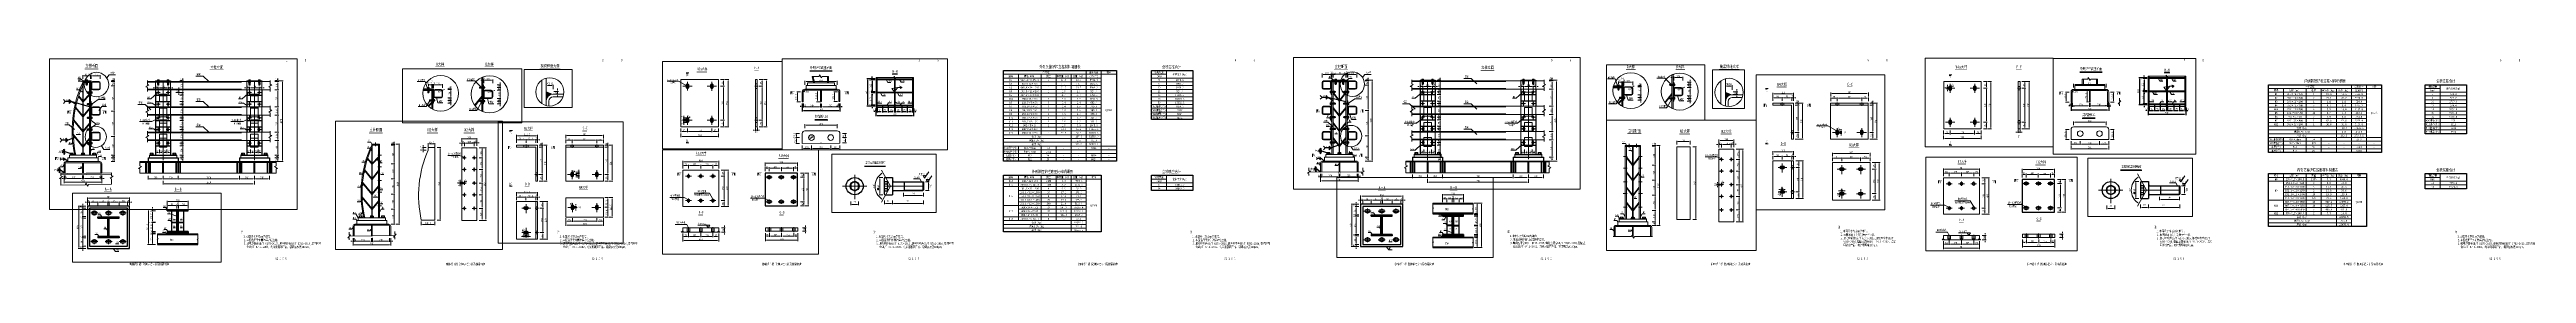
# Paper-space layout '1' of a CAD drawing. Extents: x -1909 to 1380, y -471 to -196.
# The model-space entities are those that its viewports show. They can reach past a viewport. Long polylines and large blocks are cut down to what shows.
import ezdxf
from ezdxf.enums import TextEntityAlignment as Align

# ---------------------------------------------------------------- set-up
doc = ezdxf.new("R2010")
doc.units = 0
doc.header["$MEASUREMENT"] = 0
for name, pattern in [('CENTERX2', [4, 2.5, -0.5, 0.5, -0.5]), ('DASHED', [0.75, 0.5, -0.25]), ('DASHED2', [0.375, 0.25, -0.125])]:
    doc.linetypes.add(name, pattern=pattern)
doc.layers.get('0').update_dxf_attribs({"lineweight": 13})
doc.layers.get('Defpoints').update_dxf_attribs({"color": 9, "lineweight": 5})
for name, color, linetype, lineweight in [('dashed', 4, 'DASHED2', 5), ('dim', 4, 'Continuous', 13), ('中心线', 2, 'CENTERX2', 15), ('尺寸及阴影线', 4, 'Continuous', 15), ('护栏', 3, 'Continuous', 30), ('文字', 7, 'Continuous', 5), ('文字说明', 7, 'Continuous', 5), ('标注', 4, 'Continuous', 13), ('标题上线', 6, 'Continuous', 50), ('标题下线', 7, 'Continuous', 15), ('涪江 尺寸标注线', 4, 'Continuous', 13), ('涪江 钢板双线', 1, 'Continuous', 13), ('细实线', 4, 'Continuous', 15), ('细线', 4, 'Continuous', 13), ('钢板单线', 6, 'Continuous', 25), ('钢板双线', 1, 'Continuous', 13)]:
    doc.layers.add(name, color=color, linetype=linetype, lineweight=lineweight)
doc.layers.add('text', color=7, linetype='Continuous')
doc.layers.add('焊缝', color=7, linetype='Continuous')
doc.styles.add('EC', font='仿宋_GB2312.ttf', dxfattribs={"width": 0.75})
doc.styles.get("Standard").update_dxf_attribs({"font": '仿宋_GB2312.ttf', "width": 0.75})
doc.dimstyles.new('0.1', dxfattribs={"dimscale": 0, "dimtxt": 2.5, "dimasz": 1.5, "dimexe": 1, "dimexo": 1, "dimgap": 0.4, "dimtad": 1, "dimdec": 1, "dimdsep": 46, "dimtxsty": 'Standard', "dimcen": 0.2, "dimclrd": 256, "dimclre": 256, "dimclrt": 256, "dimadec": 3, "dimazin": 2, "dimtfac": 1, "dimtdec": 1, "dimtmove": 2, "dimatfit": 3, "dimfxl": 4, "dimfxlon": 1, "dimtolj": 1, "dimtzin": 0, "dimlwd": -1, "dimlwe": -1, "dimarcsym": 0})
doc.dimstyles.new('MSteel_1.0_1.0', dxfattribs={"dimtxt": 3, "dimasz": 1.2, "dimexe": 1, "dimexo": 1, "dimgap": 1, "dimtad": 3, "dimtoh": 1, "dimdec": 0, "dimzin": 0, "dimdsep": 46, "dimtxsty": 'Standard', "dimblk": 'ARCHTICK', "dimcen": 0.09, "dimclrd": 3, "dimclre": 3, "dimadec": 4, "dimazin": 0, "dimtfac": 1, "dimtdec": 0, "dimtofl": 0, "dimtmove": 0, "dimatfit": 3, "dimfxl": 1, "dimtolj": 1, "dimtzin": 0, "dimarcsym": 0})
doc.dimstyles.get("Standard").update_dxf_attribs({"dimscale": 0, "dimtxt": 2.5, "dimasz": 1.5, "dimexe": 1, "dimexo": 1, "dimgap": 0.4, "dimtad": 1, "dimdec": 1, "dimzin": 0, "dimdsep": 46, "dimtxsty": 'Standard', "dimcen": 0.09, "dimclrd": 256, "dimclre": 256, "dimclrt": 256, "dimadec": 0, "dimazin": 0, "dimtfac": 1, "dimtdec": 1, "dimtmove": 2, "dimatfit": 3, "dimfxl": 4, "dimfxlon": 1, "dimtolj": 1, "dimtzin": 0, "dimarcsym": 0})
doc.dimstyles.new('副本 ST2', dxfattribs={"dimscale": 0, "dimtxt": 2.5, "dimasz": 1.5, "dimexe": 1, "dimexo": 1, "dimgap": 0.6, "dimtad": 1, "dimdec": 0, "dimrnd": 0.1, "dimzin": 9, "dimdsep": 46, "dimtxsty": 'EC', "dimcen": 0, "dimclrd": 4, "dimclre": 4, "dimclrt": 7, "dimaunit": 1, "dimadec": 0, "dimazin": 0, "dimtfac": 0.04, "dimtdec": 0, "dimtix": 1, "dimtmove": 2, "dimatfit": 3, "dimfxl": 1, "dimtolj": 1, "dimtzin": 9, "dimarcsym": 0})
doc.dimstyles.new('大样比例5', dxfattribs={"dimscale": 0, "dimtxt": 2.5, "dimasz": 1.5, "dimexe": 1, "dimexo": 1, "dimgap": 0.6, "dimtad": 1, "dimdec": 0, "dimrnd": 0.1, "dimzin": 9, "dimdsep": 46, "dimtxsty": 'EC', "dimcen": 0, "dimclrd": 4, "dimclre": 4, "dimclrt": 7, "dimadec": 1, "dimazin": 0, "dimtfac": 0.04, "dimtdec": 0, "dimtix": 1, "dimtmove": 2, "dimatfit": 3, "dimfxl": 4, "dimfxlon": 1, "dimtolj": 1, "dimtzin": 9, "dimarcsym": 0})
pattern_1 = [(315, (85467.104, 107247.334), (4.4194174, 4.4194174), [])]

# ---------------------------------------------------------------- blocks, each defined once
blk = doc.blocks.new('m2')
at = {"layer": '钢板双线', "ltscale": 0.2}
for p, q in [((81074, 24797), (81067, 24797)), ((81074, 24785), (81067, 24785)), ((81099, 24803), (81096, 24803)), ((81099, 24780), (81096, 24780)), ((81099, 24803), (81099, 24780)), ((81123, 24798), (81099, 24798)), ((81123, 24784), (81099, 24784))]:
    blk.add_line(p, q, dxfattribs=at)
at = {"layer": '钢板双线'}
for p, q in [((81067, 24785), (81067, 24797)), ((81074, 24798), (81074, 24784)), ((81076, 24800), (81084, 24800)), ((81084, 24796), (81076, 24796)), ((81084, 24786), (81076, 24786)), ((81076, 24782), (81084, 24782)), ((81085, 24798), (81085, 24784)), ((81085, 24798), (81085, 24784)), ((81087, 24800), (81094, 24800)), ((81094, 24796), (81087, 24796)), ((81094, 24786), (81087, 24786)), ((81087, 24782), (81094, 24782)), ((81096, 24803), (81096, 24780)), ((81096, 24798), (81096, 24784)), ((81123, 24803), (81123, 24780)), ((81126, 24803), (81123, 24803)), ((81126, 24780), (81123, 24780)), ((81126, 24803), (81126, 24780)), ((81135, 24802), (81126, 24802)), ((81126, 24797), (81135, 24797)), ((81126, 24786), (81135, 24786)), ((81135, 24781), (81126, 24781)), ((81136, 24799), (81136, 24783))]:
    blk.add_line(p, q, dxfattribs=at)
at = {"layer": '钢板双线', "extrusion": (0, 0, -1)}
for centre, major_axis, ratio, start_param, end_param in [((81090, 24798), (-15.4, 0), 0.341432, -0.460921, 0.460921), ((81070, 24791), (-15.4, 0), 0.682865, 2.680671, 3.602514), ((81070, 24784), (-15.4, 0), 0.341432, 2.680671, 3.602514), ((81101, 24798), (-15.4, 0), 0.341432, -0.460921, 0.460921), ((81081, 24791), (-15.4, 0), 0.682865, 2.680671, 3.602514), ((81081, 24784), (-15.4, 0), 0.341432, 2.680671, 3.602514), ((81121, 24791), (15.4, 0), 0.829193, -0.460921, 0.460921), ((81121, 24783), (15.4, 0), 0.341432, -0.460921, 0.460921)]:
    blk.add_ellipse(centre, major_axis=major_axis, ratio=ratio, start_param=start_param, end_param=end_param, dxfattribs=at)
at = {"layer": '钢板双线'}
for centre, major_axis, ratio, start_param, end_param in [((81090, 24791), (15.4, 0), 0.682865, 2.680671, 3.602514), ((81090, 24784), (15.4, 0), 0.341432, 2.680671, 3.602514), ((81070, 24798), (15.4, 0), 0.341432, -0.460921, 0.460921), ((81101, 24791), (15.4, 0), 0.682865, 2.680671, 3.602514), ((81101, 24784), (15.4, 0), 0.341432, 2.680671, 3.602514), ((81081, 24798), (15.4, 0), 0.341432, -0.460921, 0.460921), ((81121, 24799), (-15.4, 0), 0.341432, 2.680671, 3.602514)]:
    blk.add_ellipse(centre, major_axis=major_axis, ratio=ratio, start_param=start_param, end_param=end_param, dxfattribs=at)
blk = doc.blocks.new('*D4')
at = {"layer": 'Defpoints', "color": 0, "linetype": 'DASHED', "transparency": 16777216}
for p in [(100257, 27373), (100257, 27299), (100360, 27299)]:
    blk.add_point(p, dxfattribs=at)
at = {"layer": '标注', "transparency": 16777216}
for p, q in [((100257, 27333), (100257, 27383)), ((100360, 27333), (100360, 27383))]:
    blk.add_line(p, q, dxfattribs=at)
at = {"layer": '标注', "color": 4, "transparency": 16777216}
blk.add_line((100345, 27373), (100272, 27373), dxfattribs=at)
at = {"layer": '标注', "color": 4, "linetype": 'DASHED', "transparency": 16777216}
for points in [[(100272, 27376), (100272, 27371), (100257, 27373)], [(100345, 27376), (100345, 27371), (100360, 27373)]]:
    blk.add_solid(points, dxfattribs=at)
at = {"layer": '标注', "linetype": 'DASHED', "transparency": 16777216, "insert": (100308, 27390), "char_height": 25, "attachment_point": 5}
blk.add_mtext('\\A1;102.5', dxfattribs=at)
blk = doc.blocks.new('*D5')
at = {"layer": 'Defpoints', "color": 0, "linetype": 'DASHED', "transparency": 16777216}
for p in [(100370, 27373), (100360, 27299), (100370, 27299)]:
    blk.add_point(p, dxfattribs=at)
at = {"layer": '标注', "color": 4, "transparency": 16777216}
for p, q in [((100345, 27373), (100330, 27373)), ((100360, 27373), (100370, 27373)), ((100385, 27373), (100400, 27373))]:
    blk.add_line(p, q, dxfattribs=at)
at = {"layer": '标注', "transparency": 16777216}
for p, q in [((100360, 27333), (100360, 27383)), ((100370, 27333), (100370, 27383))]:
    blk.add_line(p, q, dxfattribs=at)
at = {"layer": '标注', "color": 4, "linetype": 'DASHED', "transparency": 16777216}
for points in [[(100345, 27376), (100345, 27371), (100360, 27373)], [(100385, 27376), (100385, 27371), (100370, 27373)]]:
    blk.add_solid(points, dxfattribs=at)
at = {"layer": '标注', "linetype": 'DASHED', "transparency": 16777216, "insert": (100365, 27402), "char_height": 25, "attachment_point": 5}
blk.add_mtext('\\A1;10', dxfattribs=at)
blk = doc.blocks.new('*D6')
at = {"layer": 'Defpoints', "color": 0, "linetype": 'DASHED', "transparency": 16777216}
for p in [(100490, 27373), (100370, 27269), (100490, 27263)]:
    blk.add_point(p, dxfattribs=at)
at = {"layer": '标注', "transparency": 16777216}
for p, q in [((100370, 27333), (100370, 27383)), ((100490, 27333), (100490, 27383))]:
    blk.add_line(p, q, dxfattribs=at)
at = {"layer": '标注', "color": 4, "transparency": 16777216}
blk.add_line((100385, 27373), (100475, 27373), dxfattribs=at)
at = {"layer": '标注', "color": 4, "linetype": 'DASHED', "transparency": 16777216}
for points in [[(100385, 27376), (100385, 27371), (100370, 27373)], [(100475, 27376), (100475, 27371), (100490, 27373)]]:
    blk.add_solid(points, dxfattribs=at)
at = {"layer": '标注', "linetype": 'DASHED', "transparency": 16777216, "insert": (100430, 27390), "char_height": 25, "attachment_point": 5}
blk.add_mtext('\\A1;120', dxfattribs=at)
blk = doc.blocks.new('*D7')
at = {"layer": 'Defpoints', "color": 0, "transparency": 16777216}
for p in [(100351, 27299), (100470, 27244), (100674, 27244)]:
    blk.add_point(p, dxfattribs=at)
at = {"layer": '标注', "transparency": 16777216}
for p, q in [((100634, 27299), (100684, 27299)), ((100634, 27244), (100684, 27244))]:
    blk.add_line(p, q, dxfattribs=at)
at = {"layer": '标注', "color": 4, "transparency": 16777216}
blk.add_line((100674, 27284), (100674, 27259), dxfattribs=at)
for points in [[(100671, 27284), (100676, 27284), (100674, 27299)], [(100671, 27259), (100676, 27259), (100674, 27244)]]:
    blk.add_solid(points, dxfattribs=at)
at = {"layer": '标注', "transparency": 16777216, "insert": (100657, 27271), "char_height": 25, "attachment_point": 5, "rotation": 90}
blk.add_mtext('\\A1;55', dxfattribs=at)
blk = doc.blocks.new('*D8')
at = {"layer": 'Defpoints', "color": 0, "transparency": 16777216}
for p in [(100470, 27244), (100470, 26909), (100674, 26909)]:
    blk.add_point(p, dxfattribs=at)
at = {"layer": '标注', "transparency": 16777216}
for p, q in [((100634, 27244), (100684, 27244)), ((100634, 26909), (100684, 26909))]:
    blk.add_line(p, q, dxfattribs=at)
at = {"layer": '标注', "color": 4, "transparency": 16777216}
blk.add_line((100674, 27229), (100674, 26924), dxfattribs=at)
for points in [[(100671, 27229), (100676, 27229), (100674, 27244)], [(100671, 26924), (100676, 26924), (100674, 26909)]]:
    blk.add_solid(points, dxfattribs=at)
at = {"layer": '标注', "transparency": 16777216, "insert": (100657, 27076), "char_height": 25, "attachment_point": 5, "rotation": 90}
blk.add_mtext('\\A1;335', dxfattribs=at)
blk = doc.blocks.new('*D9')
at = {"layer": 'Defpoints', "color": 0, "transparency": 16777216}
for p in [(100470, 26909), (100470, 26574), (100674, 26574)]:
    blk.add_point(p, dxfattribs=at)
at = {"layer": '标注', "transparency": 16777216}
for p, q in [((100634, 26909), (100684, 26909)), ((100634, 26574), (100684, 26574))]:
    blk.add_line(p, q, dxfattribs=at)
at = {"layer": '标注', "color": 4, "transparency": 16777216}
blk.add_line((100674, 26894), (100674, 26589), dxfattribs=at)
for points in [[(100671, 26894), (100676, 26894), (100674, 26909)], [(100671, 26589), (100676, 26589), (100674, 26574)]]:
    blk.add_solid(points, dxfattribs=at)
at = {"layer": '标注', "transparency": 16777216, "insert": (100657, 26741), "char_height": 25, "attachment_point": 5, "rotation": 90}
blk.add_mtext('\\A1;335', dxfattribs=at)
blk = doc.blocks.new('*D10')
at = {"layer": 'Defpoints', "color": 0, "transparency": 16777216}
for p in [(100470, 26574), (100326, 26325), (100674, 26325)]:
    blk.add_point(p, dxfattribs=at)
at = {"layer": '标注', "transparency": 16777216}
for p, q in [((100634, 26574), (100684, 26574)), ((100634, 26325), (100684, 26325))]:
    blk.add_line(p, q, dxfattribs=at)
at = {"layer": '标注', "color": 4, "transparency": 16777216}
blk.add_line((100674, 26559), (100674, 26340), dxfattribs=at)
for points in [[(100671, 26559), (100676, 26559), (100674, 26574)], [(100671, 26340), (100676, 26340), (100674, 26325)]]:
    blk.add_solid(points, dxfattribs=at)
at = {"layer": '标注', "transparency": 16777216, "insert": (100657, 26449), "char_height": 25, "attachment_point": 5, "rotation": 90}
blk.add_mtext('\\A1;249', dxfattribs=at)
blk = doc.blocks.new('*D11')
at = {"layer": 'Defpoints', "color": 0, "transparency": 16777216}
for p in [(100351, 27299), (100352, 27309), (100674, 27299)]:
    blk.add_point(p, dxfattribs=at)
at = {"layer": '标注', "transparency": 16777216}
for p, q in [((100634, 27309), (100684, 27309)), ((100634, 27299), (100684, 27299))]:
    blk.add_line(p, q, dxfattribs=at)
at = {"layer": '标注', "color": 4, "transparency": 16777216}
for p, q in [((100674, 27324), (100674, 27339)), ((100674, 27309), (100674, 27299)), ((100674, 27284), (100674, 27269))]:
    blk.add_line(p, q, dxfattribs=at)
for points in [[(100671, 27324), (100676, 27324), (100674, 27309)], [(100671, 27284), (100676, 27284), (100674, 27299)]]:
    blk.add_solid(points, dxfattribs=at)
at = {"layer": '标注', "transparency": 16777216, "insert": (100658, 27324), "char_height": 25, "attachment_point": 5, "rotation": 90}
blk.add_mtext('\\A1;10', dxfattribs=at)
blk = doc.blocks.new('*D16')
at = {"layer": 'Defpoints', "color": 0, "transparency": 16777216}
for p in [(100312, 24297), (100364, 24325), (100364, 24297)]:
    blk.add_point(p, dxfattribs=at)
at = {"layer": '标注', "transparency": 16777216}
for p, q in [((100312, 24309), (100312, 24329)), ((100364, 24309), (100364, 24329))]:
    blk.add_line(p, q, dxfattribs=at)
at = {"layer": '标注', "color": 4, "transparency": 16777216}
blk.add_line((100318, 24325), (100358, 24325), dxfattribs=at)
for points in [[(100318, 24326), (100318, 24324), (100312, 24325)], [(100358, 24326), (100358, 24324), (100364, 24325)]]:
    blk.add_solid(points, dxfattribs=at)
at = {"layer": '标注', "transparency": 16777216, "insert": (100338, 24331), "char_height": 10, "attachment_point": 5}
blk.add_mtext('\\A1;51.3', dxfattribs=at)
blk = doc.blocks.new('*D17')
at = {"layer": 'Defpoints', "color": 0, "transparency": 16777216}
for p in [(100364, 24297), (100415, 24325), (100415, 24287)]:
    blk.add_point(p, dxfattribs=at)
at = {"layer": '标注', "transparency": 16777216}
for p, q in [((100364, 24309), (100364, 24329)), ((100415, 24309), (100415, 24329))]:
    blk.add_line(p, q, dxfattribs=at)
at = {"layer": '标注', "color": 4, "transparency": 16777216}
blk.add_line((100370, 24325), (100409, 24325), dxfattribs=at)
for points in [[(100370, 24326), (100370, 24324), (100364, 24325)], [(100409, 24326), (100409, 24324), (100415, 24325)]]:
    blk.add_solid(points, dxfattribs=at)
at = {"layer": '标注', "transparency": 16777216, "insert": (100389, 24331), "char_height": 10, "attachment_point": 5}
blk.add_mtext('\\A1;51.3', dxfattribs=at)
blk = doc.blocks.new('*D18')
at = {"layer": 'Defpoints', "color": 0, "transparency": 16777216}
for p in [(100415, 24325), (100415, 24277), (100425, 24277)]:
    blk.add_point(p, dxfattribs=at)
at = {"layer": '标注', "color": 4, "transparency": 16777216}
for p, q in [((100409, 24325), (100403, 24325)), ((100425, 24325), (100415, 24325)), ((100431, 24325), (100437, 24325))]:
    blk.add_line(p, q, dxfattribs=at)
at = {"layer": '标注', "transparency": 16777216}
for p, q in [((100415, 24309), (100415, 24329)), ((100425, 24309), (100425, 24329))]:
    blk.add_line(p, q, dxfattribs=at)
at = {"layer": '标注', "color": 4, "transparency": 16777216}
for points in [[(100409, 24326), (100409, 24324), (100415, 24325)], [(100431, 24326), (100431, 24324), (100425, 24325)]]:
    blk.add_solid(points, dxfattribs=at)
at = {"layer": '标注', "transparency": 16777216, "insert": (100420, 24336), "char_height": 10, "attachment_point": 5}
blk.add_mtext('\\A1;10', dxfattribs=at)
blk = doc.blocks.new('*D19')
at = {"layer": 'Defpoints', "color": 0, "transparency": 16777216}
for p in [(100312, 24347), (100312, 24297), (100425, 24297)]:
    blk.add_point(p, dxfattribs=at)
at = {"layer": '标注', "transparency": 16777216}
for p, q in [((100312, 24331), (100312, 24351)), ((100425, 24331), (100425, 24351))]:
    blk.add_line(p, q, dxfattribs=at)
at = {"layer": '标注', "color": 4, "transparency": 16777216}
blk.add_line((100419, 24347), (100318, 24347), dxfattribs=at)
for points in [[(100318, 24348), (100318, 24346), (100312, 24347)], [(100419, 24348), (100419, 24346), (100425, 24347)]]:
    blk.add_solid(points, dxfattribs=at)
at = {"layer": '标注', "transparency": 16777216, "insert": (100369, 24354), "char_height": 10, "attachment_point": 5}
blk.add_mtext('\\A1;112.5', dxfattribs=at)
blk = doc.blocks.new('*D20')
at = {"layer": 'Defpoints', "color": 0, "transparency": 16777216}
for p in [(100408, 24287), (100425, 24142), (100449, 24142)]:
    blk.add_point(p, dxfattribs=at)
at = {"layer": '标注', "transparency": 16777216}
for p, q in [((100433, 24287), (100453, 24287)), ((100433, 24142), (100453, 24142))]:
    blk.add_line(p, q, dxfattribs=at)
at = {"layer": '标注', "color": 4, "transparency": 16777216}
blk.add_line((100449, 24281), (100449, 24148), dxfattribs=at)
for points in [[(100448, 24281), (100450, 24281), (100449, 24287)], [(100448, 24148), (100450, 24148), (100449, 24142)]]:
    blk.add_solid(points, dxfattribs=at)
at = {"layer": '标注', "transparency": 16777216, "insert": (100443, 24214), "char_height": 10, "attachment_point": 5, "rotation": 90}
blk.add_mtext('\\A1;145', dxfattribs=at)
blk = doc.blocks.new('*D21')
at = {"layer": 'Defpoints', "color": 0, "transparency": 16777216}
for p in [(100422, 24107), (100425, 24142), (100449, 24107)]:
    blk.add_point(p, dxfattribs=at)
at = {"layer": '标注', "transparency": 16777216}
for p, q in [((100433, 24142), (100453, 24142)), ((100433, 24107), (100453, 24107))]:
    blk.add_line(p, q, dxfattribs=at)
at = {"layer": '标注', "color": 4, "transparency": 16777216}
blk.add_line((100449, 24136), (100449, 24113), dxfattribs=at)
for points in [[(100448, 24136), (100450, 24136), (100449, 24142)], [(100448, 24113), (100450, 24113), (100449, 24107)]]:
    blk.add_solid(points, dxfattribs=at)
at = {"layer": '标注', "transparency": 16777216, "insert": (100443, 24124), "char_height": 10, "attachment_point": 5, "rotation": 90}
blk.add_mtext('\\A1;35', dxfattribs=at)
blk = doc.blocks.new('*D22')
at = {"layer": 'Defpoints', "color": 0, "transparency": 16777216}
for p in [(100425, 24297), (100472, 24297), (100425, 24107)]:
    blk.add_point(p, dxfattribs=at)
at = {"layer": '标注', "transparency": 16777216}
for p, q in [((100456, 24297), (100476, 24297)), ((100456, 24107), (100476, 24107))]:
    blk.add_line(p, q, dxfattribs=at)
at = {"layer": '标注', "color": 4, "transparency": 16777216}
blk.add_line((100472, 24113), (100472, 24291), dxfattribs=at)
for points in [[(100471, 24291), (100473, 24291), (100472, 24297)], [(100471, 24113), (100473, 24113), (100472, 24107)]]:
    blk.add_solid(points, dxfattribs=at)
at = {"layer": '标注', "transparency": 16777216, "insert": (100465, 24202), "char_height": 10, "attachment_point": 5, "rotation": 90}
blk.add_mtext('\\A1;190', dxfattribs=at)
blk = doc.blocks.new('*D23')
at = {"layer": 'Defpoints', "color": 0, "transparency": 16777216}
for p in [(100399, 24297), (100399, 24287), (100449, 24287)]:
    blk.add_point(p, dxfattribs=at)
at = {"layer": '标注', "transparency": 16777216}
for p, q in [((100433, 24297), (100453, 24297)), ((100433, 24287), (100453, 24287))]:
    blk.add_line(p, q, dxfattribs=at)
at = {"layer": '标注', "color": 4, "transparency": 16777216}
for p, q in [((100449, 24303), (100449, 24309)), ((100449, 24297), (100449, 24287)), ((100449, 24281), (100449, 24275))]:
    blk.add_line(p, q, dxfattribs=at)
for points in [[(100448, 24303), (100450, 24303), (100449, 24297)], [(100448, 24281), (100450, 24281), (100449, 24287)]]:
    blk.add_solid(points, dxfattribs=at)
at = {"layer": '标注', "transparency": 16777216, "insert": (100443, 24303), "char_height": 10, "attachment_point": 5, "rotation": 90}
blk.add_mtext('\\A1;10', dxfattribs=at)
blk = doc.blocks.new('*D24')
at = {"layer": 'Defpoints', "color": 0, "transparency": 16777216}
for p in [(100574, 24348), (100574, 24297), (100774, 24297)]:
    blk.add_point(p, dxfattribs=at)
at = {"layer": '标注', "transparency": 16777216}
for p, q in [((100574, 24332), (100574, 24352)), ((100774, 24332), (100774, 24352))]:
    blk.add_line(p, q, dxfattribs=at)
at = {"layer": '标注', "color": 4, "transparency": 16777216}
blk.add_line((100768, 24348), (100580, 24348), dxfattribs=at)
for points in [[(100580, 24349), (100580, 24347), (100574, 24348)], [(100768, 24349), (100768, 24347), (100774, 24348)]]:
    blk.add_solid(points, dxfattribs=at)
at = {"layer": '标注', "transparency": 16777216, "insert": (100674, 24355), "char_height": 10, "attachment_point": 5}
blk.add_mtext('\\A1;200', dxfattribs=at)
blk = doc.blocks.new('*D25')
at = {"layer": 'Defpoints', "color": 0, "transparency": 16777216}
for p in [(100754, 24297), (100754, 24287), (100798, 24287)]:
    blk.add_point(p, dxfattribs=at)
at = {"layer": '标注', "transparency": 16777216}
for p, q in [((100782, 24297), (100802, 24297)), ((100782, 24287), (100802, 24287))]:
    blk.add_line(p, q, dxfattribs=at)
at = {"layer": '标注', "color": 4, "transparency": 16777216}
for p, q in [((100798, 24303), (100798, 24309)), ((100798, 24297), (100798, 24287)), ((100798, 24281), (100798, 24275))]:
    blk.add_line(p, q, dxfattribs=at)
for points in [[(100797, 24303), (100799, 24303), (100798, 24297)], [(100797, 24281), (100799, 24281), (100798, 24287)]]:
    blk.add_solid(points, dxfattribs=at)
at = {"layer": '标注', "transparency": 16777216, "insert": (100791, 24303), "char_height": 10, "attachment_point": 5, "rotation": 90}
blk.add_mtext('\\A1;10', dxfattribs=at)
blk = doc.blocks.new('*D26')
at = {"layer": 'Defpoints', "color": 0, "transparency": 16777216}
for p in [(100763, 24287), (100739, 24142), (100798, 24142)]:
    blk.add_point(p, dxfattribs=at)
at = {"layer": '标注', "transparency": 16777216}
for p, q in [((100782, 24287), (100802, 24287)), ((100782, 24142), (100802, 24142))]:
    blk.add_line(p, q, dxfattribs=at)
at = {"layer": '标注', "color": 4, "transparency": 16777216}
blk.add_line((100798, 24281), (100798, 24148), dxfattribs=at)
for points in [[(100797, 24281), (100799, 24281), (100798, 24287)], [(100797, 24148), (100799, 24148), (100798, 24142)]]:
    blk.add_solid(points, dxfattribs=at)
at = {"layer": '标注', "transparency": 16777216, "insert": (100791, 24214), "char_height": 10, "attachment_point": 5, "rotation": 90}
blk.add_mtext('\\A1;145', dxfattribs=at)
blk = doc.blocks.new('*D27')
at = {"layer": 'Defpoints', "color": 0, "transparency": 16777216}
for p in [(100774, 24297), (100774, 24107), (100820, 24107)]:
    blk.add_point(p, dxfattribs=at)
at = {"layer": '标注', "transparency": 16777216}
for p, q in [((100804, 24297), (100824, 24297)), ((100804, 24107), (100824, 24107))]:
    blk.add_line(p, q, dxfattribs=at)
at = {"layer": '标注', "color": 4, "transparency": 16777216}
blk.add_line((100820, 24291), (100820, 24113), dxfattribs=at)
for points in [[(100819, 24291), (100821, 24291), (100820, 24297)], [(100819, 24113), (100821, 24113), (100820, 24107)]]:
    blk.add_solid(points, dxfattribs=at)
at = {"layer": '标注', "transparency": 16777216, "insert": (100813, 24202), "char_height": 10, "attachment_point": 5, "rotation": 90}
blk.add_mtext('\\A1;190', dxfattribs=at)
blk = doc.blocks.new('*D28')
at = {"layer": 'Defpoints', "color": 0, "transparency": 16777216}
for p in [(100729, 24142), (100729, 24107), (100798, 24107)]:
    blk.add_point(p, dxfattribs=at)
at = {"layer": '标注', "transparency": 16777216}
for p, q in [((100782, 24142), (100802, 24142)), ((100782, 24107), (100802, 24107))]:
    blk.add_line(p, q, dxfattribs=at)
at = {"layer": '标注', "color": 4, "transparency": 16777216}
blk.add_line((100798, 24136), (100798, 24113), dxfattribs=at)
for points in [[(100797, 24136), (100799, 24136), (100798, 24142)], [(100797, 24113), (100799, 24113), (100798, 24107)]]:
    blk.add_solid(points, dxfattribs=at)
at = {"layer": '标注', "transparency": 16777216, "insert": (100791, 24124), "char_height": 10, "attachment_point": 5, "rotation": 90}
blk.add_mtext('\\A1;35', dxfattribs=at)
blk = doc.blocks.new('*D29')
at = {"layer": 'Defpoints', "color": 0, "transparency": 16777216}
for p in [(100574, 24297), (100609, 24323), (100609, 24297)]:
    blk.add_point(p, dxfattribs=at)
at = {"layer": '标注', "transparency": 16777216}
for p, q in [((100574, 24307), (100574, 24327)), ((100609, 24307), (100609, 24327))]:
    blk.add_line(p, q, dxfattribs=at)
at = {"layer": '标注', "color": 4, "transparency": 16777216}
blk.add_line((100580, 24323), (100603, 24323), dxfattribs=at)
for points in [[(100580, 24324), (100580, 24322), (100574, 24323)], [(100603, 24324), (100603, 24322), (100609, 24323)]]:
    blk.add_solid(points, dxfattribs=at)
at = {"layer": '标注', "transparency": 16777216, "insert": (100591, 24329), "char_height": 10, "attachment_point": 5}
blk.add_mtext('\\A1;35', dxfattribs=at)
blk = doc.blocks.new('*D30')
at = {"layer": 'Defpoints', "color": 0, "transparency": 16777216}
for p in [(100609, 24291), (100739, 24323), (100739, 24297)]:
    blk.add_point(p, dxfattribs=at)
at = {"layer": '标注', "transparency": 16777216}
for p, q in [((100609, 24307), (100609, 24327)), ((100739, 24307), (100739, 24327))]:
    blk.add_line(p, q, dxfattribs=at)
at = {"layer": '标注', "color": 4, "transparency": 16777216}
blk.add_line((100615, 24323), (100733, 24323), dxfattribs=at)
for points in [[(100615, 24324), (100615, 24322), (100609, 24323)], [(100733, 24324), (100733, 24322), (100739, 24323)]]:
    blk.add_solid(points, dxfattribs=at)
at = {"layer": '标注', "transparency": 16777216, "insert": (100674, 24329), "char_height": 10, "attachment_point": 5}
blk.add_mtext('\\A1;130', dxfattribs=at)
blk = doc.blocks.new('*D13')
at = {"layer": 'Defpoints', "color": 0, "transparency": 16777216}
for p in [(100739, 24291), (100774, 24323), (100774, 24292)]:
    blk.add_point(p, dxfattribs=at)
at = {"layer": '标注', "transparency": 16777216}
for p, q in [((100739, 24307), (100739, 24327)), ((100774, 24307), (100774, 24327))]:
    blk.add_line(p, q, dxfattribs=at)
at = {"layer": '标注', "color": 4, "transparency": 16777216}
blk.add_line((100745, 24323), (100768, 24323), dxfattribs=at)
for points in [[(100745, 24324), (100745, 24322), (100739, 24323)], [(100768, 24324), (100768, 24322), (100774, 24323)]]:
    blk.add_solid(points, dxfattribs=at)
at = {"layer": '标注', "transparency": 16777216, "insert": (100756, 24329), "char_height": 10, "attachment_point": 5}
blk.add_mtext('\\A1;35', dxfattribs=at)
blk = doc.blocks.new('*D14')
at = {"layer": 'Defpoints', "color": 0, "transparency": 16777216}
for p in [(100312, 24022), (100312, 23999), (100363, 23954)]:
    blk.add_point(p, dxfattribs=at)
at = {"layer": '标注', "transparency": 16777216}
for p, q in [((100312, 24006), (100312, 24026)), ((100363, 24006), (100363, 24026))]:
    blk.add_line(p, q, dxfattribs=at)
at = {"layer": '标注', "color": 4, "transparency": 16777216}
blk.add_line((100357, 24022), (100318, 24022), dxfattribs=at)
for points in [[(100318, 24023), (100318, 24021), (100312, 24022)], [(100357, 24023), (100357, 24021), (100363, 24022)]]:
    blk.add_solid(points, dxfattribs=at)
at = {"layer": '标注', "transparency": 16777216, "insert": (100338, 24028), "char_height": 10, "attachment_point": 5}
blk.add_mtext('\\A1;51.1', dxfattribs=at)
blk = doc.blocks.new('*D31')
at = {"layer": 'Defpoints', "color": 0, "transparency": 16777216}
for p in [(100363, 23954), (100415, 24022), (100415, 23999)]:
    blk.add_point(p, dxfattribs=at)
at = {"layer": '标注', "transparency": 16777216}
for p, q in [((100363, 24006), (100363, 24026)), ((100415, 24006), (100415, 24026))]:
    blk.add_line(p, q, dxfattribs=at)
at = {"layer": '标注', "color": 4, "transparency": 16777216}
blk.add_line((100369, 24022), (100409, 24022), dxfattribs=at)
for points in [[(100369, 24023), (100369, 24021), (100363, 24022)], [(100409, 24023), (100409, 24021), (100415, 24022)]]:
    blk.add_solid(points, dxfattribs=at)
at = {"layer": '标注', "transparency": 16777216, "insert": (100389, 24028), "char_height": 10, "attachment_point": 5}
blk.add_mtext('\\A1;51.4', dxfattribs=at)
blk = doc.blocks.new('*D32')
at = {"layer": 'Defpoints', "color": 0, "transparency": 16777216}
for p in [(100415, 23999), (100425, 24022), (100425, 23999)]:
    blk.add_point(p, dxfattribs=at)
at = {"layer": '标注', "color": 4, "transparency": 16777216}
for p, q in [((100409, 24022), (100403, 24022)), ((100415, 24022), (100425, 24022)), ((100431, 24022), (100437, 24022))]:
    blk.add_line(p, q, dxfattribs=at)
at = {"layer": '标注', "transparency": 16777216}
for p, q in [((100415, 24006), (100415, 24026)), ((100425, 24006), (100425, 24026))]:
    blk.add_line(p, q, dxfattribs=at)
at = {"layer": '标注', "color": 4, "transparency": 16777216}
for points in [[(100409, 24023), (100409, 24021), (100415, 24022)], [(100431, 24023), (100431, 24021), (100425, 24022)]]:
    blk.add_solid(points, dxfattribs=at)
at = {"layer": '标注', "transparency": 16777216, "insert": (100420, 24033), "char_height": 10, "attachment_point": 5}
blk.add_mtext('\\A1;10', dxfattribs=at)
blk = doc.blocks.new('*D33')
at = {"layer": 'Defpoints', "color": 0, "transparency": 16777216}
for p in [(100312, 24044), (100312, 23999), (100425, 23999)]:
    blk.add_point(p, dxfattribs=at)
at = {"layer": '标注', "transparency": 16777216}
for p, q in [((100312, 24028), (100312, 24048)), ((100425, 24028), (100425, 24048))]:
    blk.add_line(p, q, dxfattribs=at)
at = {"layer": '标注', "color": 4, "transparency": 16777216}
blk.add_line((100419, 24044), (100318, 24044), dxfattribs=at)
for points in [[(100318, 24045), (100318, 24043), (100312, 24044)], [(100419, 24045), (100419, 24043), (100425, 24044)]]:
    blk.add_solid(points, dxfattribs=at)
at = {"layer": '标注', "transparency": 16777216, "insert": (100369, 24050), "char_height": 10, "attachment_point": 5}
blk.add_mtext('\\A1;112.5', dxfattribs=at)
blk = doc.blocks.new('*D34')
at = {"layer": 'Defpoints', "color": 0, "transparency": 16777216}
for p in [(100420, 23964), (100425, 23999), (100453, 23964)]:
    blk.add_point(p, dxfattribs=at)
at = {"layer": '标注', "transparency": 16777216}
for p, q in [((100437, 23999), (100457, 23999)), ((100437, 23964), (100457, 23964))]:
    blk.add_line(p, q, dxfattribs=at)
at = {"layer": '标注', "color": 4, "transparency": 16777216}
blk.add_line((100453, 23993), (100453, 23970), dxfattribs=at)
for points in [[(100452, 23993), (100454, 23993), (100453, 23999)], [(100452, 23970), (100454, 23970), (100453, 23964)]]:
    blk.add_solid(points, dxfattribs=at)
at = {"layer": '标注', "transparency": 16777216, "insert": (100447, 23981), "char_height": 10, "attachment_point": 5, "rotation": 90}
blk.add_mtext('\\A1;35', dxfattribs=at)
blk = doc.blocks.new('*D35')
at = {"layer": 'Defpoints', "color": 0, "transparency": 16777216}
for p in [(100425, 23999), (100425, 23799), (100475, 23799)]:
    blk.add_point(p, dxfattribs=at)
at = {"layer": '标注', "transparency": 16777216}
for p, q in [((100459, 23999), (100479, 23999)), ((100459, 23799), (100479, 23799))]:
    blk.add_line(p, q, dxfattribs=at)
at = {"layer": '标注', "color": 4, "transparency": 16777216}
blk.add_line((100475, 23993), (100475, 23805), dxfattribs=at)
for points in [[(100474, 23993), (100476, 23993), (100475, 23999)], [(100474, 23805), (100476, 23805), (100475, 23799)]]:
    blk.add_solid(points, dxfattribs=at)
at = {"layer": '标注', "transparency": 16777216, "insert": (100468, 23899), "char_height": 10, "attachment_point": 5, "rotation": 90}
blk.add_mtext('\\A1;200', dxfattribs=at)
blk = doc.blocks.new('*D36')
at = {"layer": 'Defpoints', "color": 0, "transparency": 16777216}
for p in [(100420, 23964), (100420, 23834), (100453, 23834)]:
    blk.add_point(p, dxfattribs=at)
at = {"layer": '标注', "transparency": 16777216}
for p, q in [((100437, 23964), (100457, 23964)), ((100437, 23834), (100457, 23834))]:
    blk.add_line(p, q, dxfattribs=at)
at = {"layer": '标注', "color": 4, "transparency": 16777216}
blk.add_line((100453, 23958), (100453, 23840), dxfattribs=at)
for points in [[(100452, 23958), (100454, 23958), (100453, 23964)], [(100452, 23840), (100454, 23840), (100453, 23834)]]:
    blk.add_solid(points, dxfattribs=at)
at = {"layer": '标注', "transparency": 16777216, "insert": (100447, 23899), "char_height": 10, "attachment_point": 5, "rotation": 90}
blk.add_mtext('\\A1;130', dxfattribs=at)
blk = doc.blocks.new('*D37')
at = {"layer": 'Defpoints', "color": 0, "transparency": 16777216}
for p in [(100420, 23834), (100420, 23799), (100453, 23799)]:
    blk.add_point(p, dxfattribs=at)
at = {"layer": '标注', "transparency": 16777216}
for p, q in [((100437, 23834), (100457, 23834)), ((100437, 23799), (100457, 23799))]:
    blk.add_line(p, q, dxfattribs=at)
at = {"layer": '标注', "color": 4, "transparency": 16777216}
blk.add_line((100453, 23828), (100453, 23805), dxfattribs=at)
for points in [[(100452, 23828), (100454, 23828), (100453, 23834)], [(100452, 23805), (100454, 23805), (100453, 23799)]]:
    blk.add_solid(points, dxfattribs=at)
at = {"layer": '标注', "transparency": 16777216, "insert": (100447, 23816), "char_height": 10, "attachment_point": 5, "rotation": 90}
blk.add_mtext('\\A1;35', dxfattribs=at)
blk = doc.blocks.new('*D38')
at = {"layer": 'Defpoints', "color": 0, "transparency": 16777216}
for p in [(101183, 24289), (101218, 24324), (101245, 24289)]:
    blk.add_point(p, dxfattribs=at)
at = {"layer": '标注', "transparency": 16777216}
for p, q in [((101229, 24324), (101249, 24324)), ((101229, 24289), (101249, 24289))]:
    blk.add_line(p, q, dxfattribs=at)
at = {"layer": '标注', "color": 4, "transparency": 16777216}
blk.add_line((101245, 24318), (101245, 24295), dxfattribs=at)
for points in [[(101244, 24318), (101246, 24318), (101245, 24324)], [(101244, 24295), (101246, 24295), (101245, 24289)]]:
    blk.add_solid(points, dxfattribs=at)
at = {"layer": '标注', "transparency": 16777216, "insert": (101239, 24307), "char_height": 10, "attachment_point": 5, "rotation": 90}
blk.add_mtext('\\A1;35', dxfattribs=at)
blk = doc.blocks.new('*D39')
at = {"layer": 'Defpoints', "color": 0, "transparency": 16777216}
for p in [(101173, 24289), (101183, 24109), (101245, 24109)]:
    blk.add_point(p, dxfattribs=at)
at = {"layer": '标注', "transparency": 16777216}
for p, q in [((101229, 24289), (101249, 24289)), ((101229, 24109), (101249, 24109))]:
    blk.add_line(p, q, dxfattribs=at)
at = {"layer": '标注', "color": 4, "transparency": 16777216}
blk.add_line((101245, 24283), (101245, 24115), dxfattribs=at)
for points in [[(101244, 24283), (101246, 24283), (101245, 24289)], [(101244, 24115), (101246, 24115), (101245, 24109)]]:
    blk.add_solid(points, dxfattribs=at)
at = {"layer": '标注', "transparency": 16777216, "insert": (101239, 24199), "char_height": 10, "attachment_point": 5, "rotation": 90}
blk.add_mtext('\\A1;180', dxfattribs=at)
blk = doc.blocks.new('*D40')
at = {"layer": 'Defpoints', "color": 0, "transparency": 16777216}
for p in [(101173, 24109), (101218, 24074), (101245, 24074)]:
    blk.add_point(p, dxfattribs=at)
at = {"layer": '标注', "transparency": 16777216}
for p, q in [((101229, 24109), (101249, 24109)), ((101229, 24074), (101249, 24074))]:
    blk.add_line(p, q, dxfattribs=at)
at = {"layer": '标注', "color": 4, "transparency": 16777216}
blk.add_line((101245, 24103), (101245, 24080), dxfattribs=at)
for points in [[(101244, 24103), (101246, 24103), (101245, 24109)], [(101244, 24080), (101246, 24080), (101245, 24074)]]:
    blk.add_solid(points, dxfattribs=at)
at = {"layer": '标注', "transparency": 16777216, "insert": (101239, 24092), "char_height": 10, "attachment_point": 5, "rotation": 90}
blk.add_mtext('\\A1;35', dxfattribs=at)
blk = doc.blocks.new('*D41')
at = {"layer": 'Defpoints', "color": 0, "transparency": 16777216}
for p in [(101053, 24109), (101018, 24074), (101018, 24049)]:
    blk.add_point(p, dxfattribs=at)
at = {"layer": '标注', "transparency": 16777216}
for p, q in [((101018, 24065), (101018, 24045)), ((101053, 24065), (101053, 24045))]:
    blk.add_line(p, q, dxfattribs=at)
at = {"layer": '标注', "color": 4, "transparency": 16777216}
blk.add_line((101047, 24049), (101024, 24049), dxfattribs=at)
for points in [[(101024, 24050), (101024, 24048), (101018, 24049)], [(101047, 24050), (101047, 24048), (101053, 24049)]]:
    blk.add_solid(points, dxfattribs=at)
at = {"layer": '标注', "transparency": 16777216, "insert": (101035, 24055), "char_height": 10, "attachment_point": 5}
blk.add_mtext('\\A1;35', dxfattribs=at)
blk = doc.blocks.new('*D42')
at = {"layer": 'Defpoints', "color": 0, "transparency": 16777216}
for p in [(101053, 24109), (101183, 24109), (101183, 24049)]:
    blk.add_point(p, dxfattribs=at)
at = {"layer": '标注', "transparency": 16777216}
for p, q in [((101053, 24065), (101053, 24045)), ((101183, 24065), (101183, 24045))]:
    blk.add_line(p, q, dxfattribs=at)
at = {"layer": '标注', "color": 4, "transparency": 16777216}
blk.add_line((101059, 24049), (101177, 24049), dxfattribs=at)
for points in [[(101059, 24050), (101059, 24048), (101053, 24049)], [(101177, 24050), (101177, 24048), (101183, 24049)]]:
    blk.add_solid(points, dxfattribs=at)
at = {"layer": '标注', "transparency": 16777216, "insert": (101118, 24055), "char_height": 10, "attachment_point": 5}
blk.add_mtext('\\A1;130', dxfattribs=at)
blk = doc.blocks.new('*D15')
at = {"layer": 'Defpoints', "color": 0, "transparency": 16777216}
for p in [(101183, 24109), (101218, 24074), (101218, 24049)]:
    blk.add_point(p, dxfattribs=at)
at = {"layer": '标注', "transparency": 16777216}
for p, q in [((101183, 24065), (101183, 24045)), ((101218, 24065), (101218, 24045))]:
    blk.add_line(p, q, dxfattribs=at)
at = {"layer": '标注', "color": 4, "transparency": 16777216}
blk.add_line((101189, 24049), (101212, 24049), dxfattribs=at)
for points in [[(101189, 24050), (101189, 24048), (101183, 24049)], [(101212, 24050), (101212, 24048), (101218, 24049)]]:
    blk.add_solid(points, dxfattribs=at)
at = {"layer": '标注', "transparency": 16777216, "insert": (101200, 24055), "char_height": 10, "attachment_point": 5}
blk.add_mtext('\\A1;35', dxfattribs=at)
blk = doc.blocks.new('*D43')
at = {"layer": 'Defpoints', "color": 0, "transparency": 16777216}
for p in [(101018, 24074), (101018, 24023), (101218, 24074)]:
    blk.add_point(p, dxfattribs=at)
at = {"layer": '标注', "transparency": 16777216}
for p, q in [((101018, 24039), (101018, 24019)), ((101218, 24039), (101218, 24019))]:
    blk.add_line(p, q, dxfattribs=at)
at = {"layer": '标注', "color": 4, "transparency": 16777216}
blk.add_line((101212, 24023), (101024, 24023), dxfattribs=at)
for points in [[(101024, 24024), (101024, 24022), (101018, 24023)], [(101212, 24024), (101212, 24022), (101218, 24023)]]:
    blk.add_solid(points, dxfattribs=at)
at = {"layer": '标注', "transparency": 16777216, "insert": (101118, 24030), "char_height": 10, "attachment_point": 5}
blk.add_mtext('\\A1;200', dxfattribs=at)
blk = doc.blocks.new('*D44')
at = {"layer": 'Defpoints', "color": 0, "transparency": 16777216}
for p in [(101218, 24324), (101269, 24324), (101218, 24074)]:
    blk.add_point(p, dxfattribs=at)
at = {"layer": '标注', "transparency": 16777216}
for p, q in [((101253, 24324), (101273, 24324)), ((101253, 24074), (101273, 24074))]:
    blk.add_line(p, q, dxfattribs=at)
at = {"layer": '标注', "color": 4, "transparency": 16777216}
blk.add_line((101269, 24080), (101269, 24318), dxfattribs=at)
for points in [[(101268, 24318), (101270, 24318), (101269, 24324)], [(101268, 24080), (101270, 24080), (101269, 24074)]]:
    blk.add_solid(points, dxfattribs=at)
at = {"layer": '标注', "transparency": 16777216, "insert": (101262, 24199), "char_height": 10, "attachment_point": 5, "rotation": 90}
blk.add_mtext('\\A1;250', dxfattribs=at)
blk = doc.blocks.new('*D45')
at = {"layer": 'Defpoints', "color": 0, "transparency": 16777216}
for p in [(101424, 24324), (101424, 24289), (101449, 24289)]:
    blk.add_point(p, dxfattribs=at)
at = {"layer": '标注', "transparency": 16777216}
for p, q in [((101433, 24324), (101453, 24324)), ((101433, 24289), (101453, 24289))]:
    blk.add_line(p, q, dxfattribs=at)
at = {"layer": '标注', "color": 4, "transparency": 16777216}
blk.add_line((101449, 24318), (101449, 24295), dxfattribs=at)
for points in [[(101448, 24318), (101450, 24318), (101449, 24324)], [(101448, 24295), (101450, 24295), (101449, 24289)]]:
    blk.add_solid(points, dxfattribs=at)
at = {"layer": '标注', "transparency": 16777216, "insert": (101443, 24307), "char_height": 10, "attachment_point": 5, "rotation": 90}
blk.add_mtext('\\A1;35', dxfattribs=at)
blk = doc.blocks.new('*D46')
at = {"layer": 'Defpoints', "color": 0, "transparency": 16777216}
for p in [(101424, 24289), (101419, 24109), (101449, 24109)]:
    blk.add_point(p, dxfattribs=at)
at = {"layer": '标注', "transparency": 16777216}
for p, q in [((101433, 24289), (101453, 24289)), ((101433, 24109), (101453, 24109))]:
    blk.add_line(p, q, dxfattribs=at)
at = {"layer": '标注', "color": 4, "transparency": 16777216}
blk.add_line((101449, 24283), (101449, 24115), dxfattribs=at)
for points in [[(101448, 24283), (101450, 24283), (101449, 24289)], [(101448, 24115), (101450, 24115), (101449, 24109)]]:
    blk.add_solid(points, dxfattribs=at)
at = {"layer": '标注', "transparency": 16777216, "insert": (101443, 24199), "char_height": 10, "attachment_point": 5, "rotation": 90}
blk.add_mtext('\\A1;180', dxfattribs=at)
blk = doc.blocks.new('*D47')
at = {"layer": 'Defpoints', "color": 0, "transparency": 16777216}
for p in [(101419, 24109), (101419, 24074), (101449, 24074)]:
    blk.add_point(p, dxfattribs=at)
at = {"layer": '标注', "transparency": 16777216}
for p, q in [((101433, 24109), (101453, 24109)), ((101433, 24074), (101453, 24074))]:
    blk.add_line(p, q, dxfattribs=at)
at = {"layer": '标注', "color": 4, "transparency": 16777216}
blk.add_line((101449, 24103), (101449, 24080), dxfattribs=at)
for points in [[(101448, 24103), (101450, 24103), (101449, 24109)], [(101448, 24080), (101450, 24080), (101449, 24074)]]:
    blk.add_solid(points, dxfattribs=at)
at = {"layer": '标注', "transparency": 16777216, "insert": (101443, 24092), "char_height": 10, "attachment_point": 5, "rotation": 90}
blk.add_mtext('\\A1;35', dxfattribs=at)
blk = doc.blocks.new('*D48')
at = {"layer": 'Defpoints', "color": 0, "transparency": 16777216}
for p in [(101424, 24324), (101472, 24324), (101424, 24074)]:
    blk.add_point(p, dxfattribs=at)
at = {"layer": '标注', "transparency": 16777216}
for p, q in [((101456, 24324), (101476, 24324)), ((101456, 24074), (101476, 24074))]:
    blk.add_line(p, q, dxfattribs=at)
at = {"layer": '标注', "color": 4, "transparency": 16777216}
blk.add_line((101472, 24080), (101472, 24318), dxfattribs=at)
for points in [[(101471, 24318), (101473, 24318), (101472, 24324)], [(101471, 24080), (101473, 24080), (101472, 24074)]]:
    blk.add_solid(points, dxfattribs=at)
at = {"layer": '标注', "transparency": 16777216, "insert": (101465, 24199), "char_height": 10, "attachment_point": 5, "rotation": 90}
blk.add_mtext('\\A1;250', dxfattribs=at)
blk = doc.blocks.new('*D49')
at = {"layer": 'Defpoints', "color": 0, "transparency": 16777216}
for p in [(101414, 24074), (101424, 24074), (101424, 24056)]:
    blk.add_point(p, dxfattribs=at)
at = {"layer": '标注', "color": 4, "transparency": 16777216}
for p, q in [((101408, 24056), (101402, 24056)), ((101414, 24056), (101424, 24056)), ((101430, 24056), (101436, 24056))]:
    blk.add_line(p, q, dxfattribs=at)
at = {"layer": '标注', "transparency": 16777216}
for p, q in [((101414, 24070), (101414, 24052)), ((101424, 24070), (101424, 24052))]:
    blk.add_line(p, q, dxfattribs=at)
at = {"layer": '标注', "color": 4, "transparency": 16777216}
for points in [[(101408, 24057), (101408, 24055), (101414, 24056)], [(101430, 24057), (101430, 24055), (101424, 24056)]]:
    blk.add_solid(points, dxfattribs=at)
at = {"layer": '标注', "transparency": 16777216, "insert": (101419, 24047), "char_height": 10, "attachment_point": 5}
blk.add_mtext('\\A1;10', dxfattribs=at)
blk = doc.blocks.new('*D50')
at = {"layer": 'Defpoints', "color": 0, "transparency": 16777216}
for p in [(101224, 27218), (101224, 26999), (101259, 26999)]:
    blk.add_point(p, dxfattribs=at)
at = {"layer": '标注', "color": 4, "transparency": 16777216}
for p, q in [((101209, 27218), (101194, 27218)), ((101259, 27218), (101224, 27218)), ((101274, 27218), (101289, 27218))]:
    blk.add_line(p, q, dxfattribs=at)
at = {"layer": '标注', "transparency": 16777216}
for p, q in [((101224, 27178), (101224, 27228)), ((101259, 27178), (101259, 27228))]:
    blk.add_line(p, q, dxfattribs=at)
at = {"layer": '标注', "color": 4, "transparency": 16777216}
for points in [[(101209, 27220), (101209, 27215), (101224, 27218)], [(101274, 27220), (101274, 27215), (101259, 27218)]]:
    blk.add_solid(points, dxfattribs=at)
at = {"layer": '标注', "transparency": 16777216, "insert": (101241, 27234), "char_height": 25, "attachment_point": 5}
blk.add_mtext('\\A1;35', dxfattribs=at)
blk = doc.blocks.new('*D51')
at = {"layer": 'Defpoints', "color": 0, "transparency": 16777216}
for p in [(101389, 27218), (101259, 26999), (101389, 26999)]:
    blk.add_point(p, dxfattribs=at)
at = {"layer": '标注', "transparency": 16777216}
for p, q in [((101259, 27178), (101259, 27228)), ((101389, 27178), (101389, 27228))]:
    blk.add_line(p, q, dxfattribs=at)
at = {"layer": '标注', "color": 4, "transparency": 16777216}
blk.add_line((101274, 27218), (101374, 27218), dxfattribs=at)
for points in [[(101274, 27220), (101274, 27215), (101259, 27218)], [(101374, 27220), (101374, 27215), (101389, 27218)]]:
    blk.add_solid(points, dxfattribs=at)
at = {"layer": '标注', "transparency": 16777216, "insert": (101324, 27234), "char_height": 25, "attachment_point": 5}
blk.add_mtext('\\A1;130', dxfattribs=at)
blk = doc.blocks.new('*D52')
at = {"layer": 'Defpoints', "color": 0, "transparency": 16777216}
for p in [(101424, 27218), (101389, 26999), (101424, 26999)]:
    blk.add_point(p, dxfattribs=at)
at = {"layer": '标注', "color": 4, "transparency": 16777216}
for p, q in [((101374, 27218), (101359, 27218)), ((101389, 27218), (101424, 27218)), ((101439, 27218), (101454, 27218))]:
    blk.add_line(p, q, dxfattribs=at)
at = {"layer": '标注', "transparency": 16777216}
for p, q in [((101389, 27178), (101389, 27228)), ((101424, 27178), (101424, 27228))]:
    blk.add_line(p, q, dxfattribs=at)
at = {"layer": '标注', "color": 4, "transparency": 16777216}
for points in [[(101374, 27220), (101374, 27215), (101389, 27218)], [(101439, 27220), (101439, 27215), (101424, 27218)]]:
    blk.add_solid(points, dxfattribs=at)
at = {"layer": '标注', "transparency": 16777216, "insert": (101406, 27234), "char_height": 25, "attachment_point": 5}
blk.add_mtext('\\A1;35', dxfattribs=at)
blk = doc.blocks.new('*D53')
at = {"layer": 'Defpoints', "color": 0, "transparency": 16777216}
for p in [(103935, 27287), (103945, 27299), (104117, 27287)]:
    blk.add_point(p, dxfattribs=at)
at = {"layer": '标注', "transparency": 16777216}
for p, q in [((104077, 27299), (104127, 27299)), ((104077, 27287), (104127, 27287))]:
    blk.add_line(p, q, dxfattribs=at)
at = {"layer": '标注', "color": 4, "transparency": 16777216}
for p, q in [((104117, 27314), (104117, 27329)), ((104117, 27299), (104117, 27287)), ((104117, 27272), (104117, 27257))]:
    blk.add_line(p, q, dxfattribs=at)
for points in [[(104114, 27314), (104119, 27314), (104117, 27299)], [(104114, 27272), (104119, 27272), (104117, 27287)]]:
    blk.add_solid(points, dxfattribs=at)
at = {"layer": '标注', "transparency": 16777216, "insert": (104097, 27315), "char_height": 25, "attachment_point": 5, "rotation": 90}
blk.add_mtext('\\A1;12', dxfattribs=at)
blk = doc.blocks.new('*D54')
at = {"layer": 'Defpoints', "color": 0, "transparency": 16777216}
for p in [(103823, 26439), (103861, 26239), (104116, 26239)]:
    blk.add_point(p, dxfattribs=at)
at = {"layer": '标注', "transparency": 16777216}
for p, q in [((104076, 26439), (104126, 26439)), ((104076, 26239), (104126, 26239))]:
    blk.add_line(p, q, dxfattribs=at)
at = {"layer": '标注', "color": 4, "transparency": 16777216}
blk.add_line((104116, 26424), (104116, 26254), dxfattribs=at)
for points in [[(104113, 26424), (104118, 26424), (104116, 26439)], [(104113, 26254), (104118, 26254), (104116, 26239)]]:
    blk.add_solid(points, dxfattribs=at)
at = {"layer": '标注', "transparency": 16777216, "insert": (104099, 26339), "char_height": 25, "attachment_point": 5, "rotation": 90}
blk.add_mtext('\\A1;200', dxfattribs=at)
blk = doc.blocks.new('*D55')
at = {"layer": 'Defpoints', "color": 0, "transparency": 16777216}
for p in [(103863, 26639), (104116, 26639), (103863, 26439)]:
    blk.add_point(p, dxfattribs=at)
at = {"layer": '标注', "transparency": 16777216}
for p, q in [((104076, 26639), (104126, 26639)), ((104076, 26439), (104126, 26439))]:
    blk.add_line(p, q, dxfattribs=at)
at = {"layer": '标注', "color": 4, "transparency": 16777216}
blk.add_line((104116, 26454), (104116, 26624), dxfattribs=at)
for points in [[(104113, 26624), (104118, 26624), (104116, 26639)], [(104113, 26454), (104118, 26454), (104116, 26439)]]:
    blk.add_solid(points, dxfattribs=at)
at = {"layer": '标注', "transparency": 16777216, "insert": (104099, 26539), "char_height": 25, "attachment_point": 5, "rotation": 90}
blk.add_mtext('\\A1;200', dxfattribs=at)
blk = doc.blocks.new('*D56')
at = {"layer": 'Defpoints', "color": 0, "transparency": 16777216}
for p in [(103863, 26839), (104116, 26839), (103863, 26639)]:
    blk.add_point(p, dxfattribs=at)
at = {"layer": '标注', "transparency": 16777216}
for p, q in [((104076, 26839), (104126, 26839)), ((104076, 26639), (104126, 26639))]:
    blk.add_line(p, q, dxfattribs=at)
at = {"layer": '标注', "color": 4, "transparency": 16777216}
blk.add_line((104116, 26654), (104116, 26824), dxfattribs=at)
for points in [[(104113, 26824), (104118, 26824), (104116, 26839)], [(104113, 26654), (104118, 26654), (104116, 26639)]]:
    blk.add_solid(points, dxfattribs=at)
at = {"layer": '标注', "transparency": 16777216, "insert": (104099, 26739), "char_height": 25, "attachment_point": 5, "rotation": 90}
blk.add_mtext('\\A1;200', dxfattribs=at)
blk = doc.blocks.new('*D57')
at = {"layer": 'Defpoints', "color": 0, "transparency": 16777216}
for p in [(103863, 27039), (104116, 27039), (103863, 26839)]:
    blk.add_point(p, dxfattribs=at)
at = {"layer": '标注', "transparency": 16777216}
for p, q in [((104076, 27039), (104126, 27039)), ((104076, 26839), (104126, 26839))]:
    blk.add_line(p, q, dxfattribs=at)
at = {"layer": '标注', "color": 4, "transparency": 16777216}
blk.add_line((104116, 26854), (104116, 27024), dxfattribs=at)
for points in [[(104113, 27024), (104118, 27024), (104116, 27039)], [(104113, 26854), (104118, 26854), (104116, 26839)]]:
    blk.add_solid(points, dxfattribs=at)
at = {"layer": '标注', "transparency": 16777216, "insert": (104099, 26939), "char_height": 25, "attachment_point": 5, "rotation": 90}
blk.add_mtext('\\A1;200', dxfattribs=at)
blk = doc.blocks.new('*D58')
at = {"layer": 'Defpoints', "color": 0, "transparency": 16777216}
for p in [(103877, 27287), (104117, 27287), (103863, 27039)]:
    blk.add_point(p, dxfattribs=at)
at = {"layer": '标注', "transparency": 16777216}
for p, q in [((104077, 27287), (104127, 27287)), ((104077, 27039), (104127, 27039))]:
    blk.add_line(p, q, dxfattribs=at)
at = {"layer": '标注', "color": 4, "transparency": 16777216}
blk.add_line((104117, 27054), (104117, 27272), dxfattribs=at)
for points in [[(104114, 27272), (104119, 27272), (104117, 27287)], [(104114, 27054), (104119, 27054), (104117, 27039)]]:
    blk.add_solid(points, dxfattribs=at)
at = {"layer": '标注', "transparency": 16777216, "insert": (104100, 27163), "char_height": 25, "attachment_point": 5, "rotation": 90}
blk.add_mtext('\\A1;248', dxfattribs=at)
blk = doc.blocks.new('*D59')
at = {"layer": 'Defpoints', "color": 0, "transparency": 16777216}
for p in [(103935, 27299), (104021, 26239), (104181, 26239)]:
    blk.add_point(p, dxfattribs=at)
at = {"layer": '标注', "transparency": 16777216}
for p, q in [((104141, 27299), (104191, 27299)), ((104141, 26239), (104191, 26239))]:
    blk.add_line(p, q, dxfattribs=at)
at = {"layer": '标注', "color": 4, "transparency": 16777216}
blk.add_line((104181, 27284), (104181, 26254), dxfattribs=at)
for points in [[(104178, 27284), (104183, 27284), (104181, 27299)], [(104178, 26254), (104183, 26254), (104181, 26239)]]:
    blk.add_solid(points, dxfattribs=at)
at = {"layer": '标注', "transparency": 16777216, "insert": (104164, 26769), "char_height": 25, "attachment_point": 5, "rotation": 90}
blk.add_mtext('\\A1;1060', dxfattribs=at)
blk = doc.blocks.new('*D60')
at = {"layer": 'Defpoints', "color": 0, "transparency": 16777216}
for p in [(105014, 27313), (105014, 27119), (105049, 27119)]:
    blk.add_point(p, dxfattribs=at)
at = {"layer": '标注', "color": 4, "transparency": 16777216}
for p, q in [((104999, 27313), (104984, 27313)), ((105049, 27313), (105014, 27313)), ((105064, 27313), (105079, 27313))]:
    blk.add_line(p, q, dxfattribs=at)
at = {"layer": '标注', "transparency": 16777216}
for p, q in [((105014, 27273), (105014, 27323)), ((105049, 27273), (105049, 27323))]:
    blk.add_line(p, q, dxfattribs=at)
at = {"layer": '标注', "color": 4, "transparency": 16777216}
for points in [[(104999, 27315), (104999, 27310), (105014, 27313)], [(105064, 27315), (105064, 27310), (105049, 27313)]]:
    blk.add_solid(points, dxfattribs=at)
at = {"layer": '标注', "transparency": 16777216, "insert": (105032, 27329), "char_height": 25, "attachment_point": 5}
blk.add_mtext('\\A1;35', dxfattribs=at)
blk = doc.blocks.new('*D61')
at = {"layer": 'Defpoints', "color": 0, "transparency": 16777216}
for p in [(105179, 27313), (105049, 27119), (105179, 27119)]:
    blk.add_point(p, dxfattribs=at)
at = {"layer": '标注', "transparency": 16777216}
for p, q in [((105049, 27273), (105049, 27323)), ((105179, 27273), (105179, 27323))]:
    blk.add_line(p, q, dxfattribs=at)
at = {"layer": '标注', "color": 4, "transparency": 16777216}
blk.add_line((105064, 27313), (105164, 27313), dxfattribs=at)
for points in [[(105064, 27315), (105064, 27310), (105049, 27313)], [(105164, 27315), (105164, 27310), (105179, 27313)]]:
    blk.add_solid(points, dxfattribs=at)
at = {"layer": '标注', "transparency": 16777216, "insert": (105114, 27329), "char_height": 25, "attachment_point": 5}
blk.add_mtext('\\A1;130', dxfattribs=at)
blk = doc.blocks.new('*D62')
at = {"layer": 'Defpoints', "color": 0, "transparency": 16777216}
for p in [(105214, 27318), (105179, 27119), (105214, 27123)]:
    blk.add_point(p, dxfattribs=at)
at = {"layer": '标注', "color": 4, "transparency": 16777216}
for p, q in [((105164, 27318), (105149, 27318)), ((105179, 27318), (105214, 27318)), ((105229, 27318), (105244, 27318))]:
    blk.add_line(p, q, dxfattribs=at)
at = {"layer": '标注', "transparency": 16777216}
for p, q in [((105179, 27278), (105179, 27328)), ((105214, 27278), (105214, 27328))]:
    blk.add_line(p, q, dxfattribs=at)
at = {"layer": '标注', "color": 4, "transparency": 16777216}
for points in [[(105164, 27320), (105164, 27315), (105179, 27318)], [(105229, 27320), (105229, 27315), (105214, 27318)]]:
    blk.add_solid(points, dxfattribs=at)
at = {"layer": '标注', "transparency": 16777216, "insert": (105197, 27334), "char_height": 25, "attachment_point": 5}
blk.add_mtext('\\A1;35', dxfattribs=at)
blk = doc.blocks.new('*D63')
at = {"layer": 'Defpoints', "color": 0, "transparency": 16777216}
for p in [(105214, 27370), (105014, 27252), (105214, 27252)]:
    blk.add_point(p, dxfattribs=at)
at = {"layer": '标注', "transparency": 16777216}
for p, q in [((105014, 27330), (105014, 27380)), ((105214, 27330), (105214, 27380))]:
    blk.add_line(p, q, dxfattribs=at)
at = {"layer": '标注', "color": 4, "transparency": 16777216}
blk.add_line((105029, 27370), (105199, 27370), dxfattribs=at)
for points in [[(105029, 27372), (105029, 27367), (105014, 27370)], [(105199, 27372), (105199, 27367), (105214, 27370)]]:
    blk.add_solid(points, dxfattribs=at)
at = {"layer": '标注', "transparency": 16777216, "insert": (105114, 27386), "char_height": 25, "attachment_point": 5}
blk.add_mtext('\\A1;200', dxfattribs=at)
blk = doc.blocks.new('*D64')
at = {"layer": 'Defpoints', "color": 0, "transparency": 16777216}
for p in [(105138, 27252), (105169, 27119), (105284, 27119)]:
    blk.add_point(p, dxfattribs=at)
at = {"layer": '标注', "transparency": 16777216}
for p, q in [((105244, 27252), (105294, 27252)), ((105244, 27119), (105294, 27119))]:
    blk.add_line(p, q, dxfattribs=at)
at = {"layer": '标注', "color": 4, "transparency": 16777216}
blk.add_line((105284, 27237), (105284, 27134), dxfattribs=at)
for points in [[(105281, 27237), (105286, 27237), (105284, 27252)], [(105281, 27134), (105286, 27134), (105284, 27119)]]:
    blk.add_solid(points, dxfattribs=at)
at = {"layer": '标注', "transparency": 16777216, "insert": (105267, 27185), "char_height": 25, "attachment_point": 5, "rotation": 90}
blk.add_mtext('\\A1;133', dxfattribs=at)
blk = doc.blocks.new('*D65')
at = {"layer": 'Defpoints', "color": 0, "transparency": 16777216}
for p in [(105169, 27119), (105179, 26964), (105284, 26964)]:
    blk.add_point(p, dxfattribs=at)
at = {"layer": '标注', "transparency": 16777216}
for p, q in [((105244, 27119), (105294, 27119)), ((105244, 26964), (105294, 26964))]:
    blk.add_line(p, q, dxfattribs=at)
at = {"layer": '标注', "color": 4, "transparency": 16777216}
blk.add_line((105284, 27104), (105284, 26979), dxfattribs=at)
for points in [[(105281, 27104), (105286, 27104), (105284, 27119)], [(105281, 26979), (105286, 26979), (105284, 26964)]]:
    blk.add_solid(points, dxfattribs=at)
at = {"layer": '标注', "transparency": 16777216, "insert": (105267, 27041), "char_height": 25, "attachment_point": 5, "rotation": 90}
blk.add_mtext('\\A1;155', dxfattribs=at)
blk = doc.blocks.new('*D66')
at = {"layer": 'Defpoints', "color": 0, "transparency": 16777216}
for p in [(105169, 26964), (105179, 26784), (105284, 26784)]:
    blk.add_point(p, dxfattribs=at)
at = {"layer": '标注', "transparency": 16777216}
for p, q in [((105244, 26964), (105294, 26964)), ((105244, 26784), (105294, 26784))]:
    blk.add_line(p, q, dxfattribs=at)
at = {"layer": '标注', "color": 4, "transparency": 16777216}
blk.add_line((105284, 26949), (105284, 26799), dxfattribs=at)
for points in [[(105281, 26949), (105286, 26949), (105284, 26964)], [(105281, 26799), (105286, 26799), (105284, 26784)]]:
    blk.add_solid(points, dxfattribs=at)
at = {"layer": '标注', "transparency": 16777216, "insert": (105267, 26874), "char_height": 25, "attachment_point": 5, "rotation": 90}
blk.add_mtext('\\A1;180', dxfattribs=at)
blk = doc.blocks.new('*D67')
at = {"layer": 'Defpoints', "color": 0, "transparency": 16777216}
for p in [(105169, 26784), (105179, 26629), (105284, 26629)]:
    blk.add_point(p, dxfattribs=at)
at = {"layer": '标注', "transparency": 16777216}
for p, q in [((105244, 26784), (105294, 26784)), ((105244, 26629), (105294, 26629))]:
    blk.add_line(p, q, dxfattribs=at)
at = {"layer": '标注', "color": 4, "transparency": 16777216}
blk.add_line((105284, 26769), (105284, 26644), dxfattribs=at)
for points in [[(105281, 26769), (105286, 26769), (105284, 26784)], [(105281, 26644), (105286, 26644), (105284, 26629)]]:
    blk.add_solid(points, dxfattribs=at)
at = {"layer": '标注', "transparency": 16777216, "insert": (105267, 26706), "char_height": 25, "attachment_point": 5, "rotation": 90}
blk.add_mtext('\\A1;155', dxfattribs=at)
blk = doc.blocks.new('*D68')
at = {"layer": 'Defpoints', "color": 0, "transparency": 16777216}
for p in [(105169, 26629), (105179, 26449), (105284, 26449)]:
    blk.add_point(p, dxfattribs=at)
at = {"layer": '标注', "transparency": 16777216}
for p, q in [((105244, 26629), (105294, 26629)), ((105244, 26449), (105294, 26449))]:
    blk.add_line(p, q, dxfattribs=at)
at = {"layer": '标注', "color": 4, "transparency": 16777216}
blk.add_line((105284, 26614), (105284, 26464), dxfattribs=at)
for points in [[(105281, 26614), (105286, 26614), (105284, 26629)], [(105281, 26464), (105286, 26464), (105284, 26449)]]:
    blk.add_solid(points, dxfattribs=at)
at = {"layer": '标注', "transparency": 16777216, "insert": (105267, 26539), "char_height": 25, "attachment_point": 5, "rotation": 90}
blk.add_mtext('\\A1;180', dxfattribs=at)
blk = doc.blocks.new('*D69')
at = {"layer": 'Defpoints', "color": 0, "transparency": 16777216}
for p in [(105169, 26449), (105284, 26449), (105170, 26290)]:
    blk.add_point(p, dxfattribs=at)
at = {"layer": '标注', "transparency": 16777216}
for p, q in [((105244, 26449), (105294, 26449)), ((105244, 26290), (105294, 26290))]:
    blk.add_line(p, q, dxfattribs=at)
at = {"layer": '标注', "color": 4, "transparency": 16777216}
blk.add_line((105284, 26305), (105284, 26434), dxfattribs=at)
for points in [[(105281, 26434), (105286, 26434), (105284, 26449)], [(105281, 26305), (105286, 26305), (105284, 26290)]]:
    blk.add_solid(points, dxfattribs=at)
at = {"layer": '标注', "transparency": 16777216, "insert": (105267, 26369), "char_height": 25, "attachment_point": 5, "rotation": 90}
blk.add_mtext('\\A1;159', dxfattribs=at)
blk = doc.blocks.new('*D70')
at = {"layer": 'Defpoints', "color": 0, "transparency": 16777216}
for p in [(105214, 27252), (105333, 27252), (105214, 26290)]:
    blk.add_point(p, dxfattribs=at)
at = {"layer": '标注', "transparency": 16777216}
for p, q in [((105293, 27252), (105343, 27252)), ((105293, 26290), (105343, 26290))]:
    blk.add_line(p, q, dxfattribs=at)
at = {"layer": '标注', "color": 4, "transparency": 16777216}
blk.add_line((105333, 26305), (105333, 27237), dxfattribs=at)
for points in [[(105330, 27237), (105335, 27237), (105333, 27252)], [(105330, 26305), (105335, 26305), (105333, 26290)]]:
    blk.add_solid(points, dxfattribs=at)
at = {"layer": '标注', "transparency": 16777216, "insert": (105316, 26771), "char_height": 25, "attachment_point": 5, "rotation": 90}
blk.add_mtext('\\A1;962', dxfattribs=at)
blk = doc.blocks.new('*D71')
at = {"layer": 'Defpoints', "color": 0, "transparency": 16777216}
for p in [(104994, 26779), (105042, 26789), (105042, 26779)]:
    blk.add_point(p, dxfattribs=at)
at = {"layer": '标注', "transparency": 16777216}
for p, q in [((105032, 26789), (104984, 26789)), ((105032, 26779), (104984, 26779))]:
    blk.add_line(p, q, dxfattribs=at)
at = {"layer": '标注', "color": 4, "transparency": 16777216}
for p, q in [((104994, 26804), (104994, 26819)), ((104994, 26789), (104994, 26779)), ((104994, 26764), (104994, 26749))]:
    blk.add_line(p, q, dxfattribs=at)
for points in [[(104991, 26804), (104996, 26804), (104994, 26789)], [(104991, 26764), (104996, 26764), (104994, 26779)]]:
    blk.add_solid(points, dxfattribs=at)
at = {"layer": '标注', "transparency": 16777216, "insert": (104965, 26784), "char_height": 25, "attachment_point": 5, "rotation": 90}
blk.add_mtext('\\A1;10', dxfattribs=at)
blk = doc.blocks.new('*D72')
at = {"layer": 'Defpoints', "color": 0, "transparency": 16777216}
for p in [(105049, 26789), (105055, 26793)]:
    blk.add_point(p, dxfattribs=at)
at = {"layer": '标注', "color": 4, "transparency": 16777216}
for p, q in [((105049, 26789), (105055, 26793)), ((105067, 26802), (105079, 26811))]:
    blk.add_line(p, q, dxfattribs=at)
blk.add_solid([(105065, 26804), (105068, 26800), (105055, 26793)], dxfattribs=at)
at = {"layer": '标注', "transparency": 16777216, "insert": (105062, 26819), "char_height": 25, "attachment_point": 5, "rotation": 37.4987}
blk.add_mtext('\\A1;R7', dxfattribs=at)
blk = doc.blocks.new('2')
blk.add_hatch(color=256).paths.add_polyline_path([(284.2, 510.9), (287.8, 509.8), (287.8, 510.9)])
for p, q in [((287.8, 510.9), (284.2, 510.9)), ((284.2, 510.9), (287.8, 509.8))]:
    blk.add_line(p, q)
at = {"const_width": 0.3}
blk.add_lwpolyline([(287.8, 506.1), (287.8, 510.9)], dxfattribs=at)
at = {"width": 0.7}
blk.add_attdef('A', text='', height=3.5, dxfattribs=at).set_placement((285.6, 507.9), align=Align.MIDDLE_CENTER)
blk = doc.blocks.new('*D74')
at = {"layer": 'Defpoints', "color": 0, "transparency": 16777216}
for p in [(102860, 25305), (102860, 25242), (102935, 25211)]:
    blk.add_point(p, dxfattribs=at)
at = {"layer": '标注', "transparency": 16777216}
for p, q in [((102860, 25265), (102860, 25315)), ((102935, 25265), (102935, 25315))]:
    blk.add_line(p, q, dxfattribs=at)
at = {"layer": '标注', "color": 4, "transparency": 16777216}
blk.add_line((102920, 25305), (102875, 25305), dxfattribs=at)
for points in [[(102875, 25307), (102875, 25302), (102860, 25305)], [(102920, 25307), (102920, 25302), (102935, 25305)]]:
    blk.add_solid(points, dxfattribs=at)
at = {"layer": '标注', "transparency": 16777216, "insert": (102898, 25323), "char_height": 25, "attachment_point": 5}
blk.add_mtext('\\A1;20(R)', dxfattribs=at)
blk = doc.blocks.new('*D75')
at = {"layer": 'Defpoints', "color": 0, "transparency": 16777216}
for p in [(102935, 25241), (102935, 25211), (102985, 25241)]:
    blk.add_point(p, dxfattribs=at)
at = {"layer": '标注', "color": 4, "transparency": 16777216}
for p, q in [((102985, 25256), (102985, 25271)), ((102985, 25211), (102985, 25241)), ((102985, 25196), (102985, 25181))]:
    blk.add_line(p, q, dxfattribs=at)
at = {"layer": '标注', "transparency": 16777216}
for p, q in [((102945, 25241), (102995, 25241)), ((102945, 25211), (102995, 25211))]:
    blk.add_line(p, q, dxfattribs=at)
at = {"layer": '标注', "color": 4, "transparency": 16777216}
for points in [[(102982, 25256), (102987, 25256), (102985, 25241)], [(102982, 25196), (102987, 25196), (102985, 25211)]]:
    blk.add_solid(points, dxfattribs=at)
at = {"layer": '标注', "transparency": 16777216, "insert": (102968, 25226), "char_height": 25, "attachment_point": 5, "rotation": 90}
blk.add_mtext('\\A1;8', dxfattribs=at)
blk = doc.blocks.new('*D76')
at = {"layer": 'Defpoints', "color": 0, "transparency": 16777216}
for p in [(101542, 25339), (101542, 25289), (101662, 25224)]:
    blk.add_point(p, dxfattribs=at)
at = {"layer": '标注', "transparency": 16777216}
for p, q in [((101542, 25299), (101542, 25349)), ((101662, 25299), (101662, 25349))]:
    blk.add_line(p, q, dxfattribs=at)
at = {"layer": '标注', "color": 4, "transparency": 16777216}
blk.add_line((101647, 25339), (101557, 25339), dxfattribs=at)
for points in [[(101557, 25342), (101557, 25337), (101542, 25339)], [(101647, 25342), (101647, 25337), (101662, 25339)]]:
    blk.add_solid(points, dxfattribs=at)
at = {"layer": '标注', "transparency": 16777216, "insert": (101602, 25356), "char_height": 25, "attachment_point": 5}
blk.add_mtext('\\A1;120', dxfattribs=at)
blk = doc.blocks.new('*D77')
at = {"layer": 'Defpoints', "color": 0, "transparency": 16777216}
for p in [(101532, 25339), (101532, 25289), (101542, 25289)]:
    blk.add_point(p, dxfattribs=at)
at = {"layer": '标注', "color": 4, "transparency": 16777216}
for p, q in [((101517, 25339), (101502, 25339)), ((101542, 25339), (101532, 25339)), ((101557, 25339), (101572, 25339))]:
    blk.add_line(p, q, dxfattribs=at)
at = {"layer": '标注', "transparency": 16777216}
for p, q in [((101532, 25299), (101532, 25349)), ((101542, 25299), (101542, 25349))]:
    blk.add_line(p, q, dxfattribs=at)
at = {"layer": '标注', "color": 4, "transparency": 16777216}
for points in [[(101517, 25342), (101517, 25337), (101532, 25339)], [(101557, 25342), (101557, 25337), (101542, 25339)]]:
    blk.add_solid(points, dxfattribs=at)
at = {"layer": '标注', "transparency": 16777216, "insert": (101545, 25361), "char_height": 25, "attachment_point": 5}
blk.add_mtext('\\A1;10', dxfattribs=at)
blk = doc.blocks.new('*D78')
at = {"layer": 'Defpoints', "color": 0, "transparency": 16777216}
for p in [(101518, 25339), (101518, 25289), (101532, 25289)]:
    blk.add_point(p, dxfattribs=at)
at = {"layer": '标注', "color": 4, "transparency": 16777216}
for p, q in [((101503, 25339), (101488, 25339)), ((101532, 25339), (101518, 25339)), ((101547, 25339), (101562, 25339))]:
    blk.add_line(p, q, dxfattribs=at)
at = {"layer": '标注', "transparency": 16777216}
for p, q in [((101518, 25299), (101518, 25349)), ((101532, 25299), (101532, 25349))]:
    blk.add_line(p, q, dxfattribs=at)
at = {"layer": '标注', "color": 4, "transparency": 16777216}
for points in [[(101503, 25342), (101503, 25337), (101518, 25339)], [(101547, 25342), (101547, 25337), (101532, 25339)]]:
    blk.add_solid(points, dxfattribs=at)
at = {"layer": '标注', "transparency": 16777216, "insert": (101523, 25387), "char_height": 25, "attachment_point": 5}
blk.add_mtext('\\A1;14', dxfattribs=at)
blk = doc.blocks.new('*D79')
at = {"layer": 'Defpoints', "color": 0, "transparency": 16777216}
for p in [(101472, 25339), (101472, 25309), (101518, 25289)]:
    blk.add_point(p, dxfattribs=at)
at = {"layer": '标注', "transparency": 16777216}
for p, q in [((101472, 25319), (101472, 25349)), ((101518, 25299), (101518, 25349))]:
    blk.add_line(p, q, dxfattribs=at)
at = {"layer": '标注', "color": 4, "transparency": 16777216}
blk.add_line((101503, 25339), (101487, 25339), dxfattribs=at)
for points in [[(101487, 25342), (101487, 25337), (101472, 25339)], [(101503, 25342), (101503, 25337), (101518, 25339)]]:
    blk.add_solid(points, dxfattribs=at)
at = {"layer": '标注', "transparency": 16777216, "insert": (101485, 25361), "char_height": 25, "attachment_point": 5}
blk.add_mtext('\\A1;37.3', dxfattribs=at)
blk = doc.blocks.new('*D80')
at = {"layer": 'Defpoints', "color": 0, "transparency": 16777216}
for p in [(101597, 25279), (101581, 25169), (101770, 25169)]:
    blk.add_point(p, dxfattribs=at)
at = {"layer": '标注', "transparency": 16777216}
for p, q in [((101730, 25279), (101780, 25279)), ((101730, 25169), (101780, 25169))]:
    blk.add_line(p, q, dxfattribs=at)
at = {"layer": '标注', "color": 4, "transparency": 16777216}
blk.add_line((101770, 25264), (101770, 25184), dxfattribs=at)
for points in [[(101767, 25264), (101772, 25264), (101770, 25279)], [(101767, 25184), (101772, 25184), (101770, 25169)]]:
    blk.add_solid(points, dxfattribs=at)
at = {"layer": '标注', "transparency": 16777216, "insert": (101753, 25224), "char_height": 25, "attachment_point": 5, "rotation": 90}
blk.add_mtext('\\A1;110', dxfattribs=at)
blk = doc.blocks.new('*D81')
at = {"layer": 'Defpoints', "color": 0, "transparency": 16777216}
for p in [(101562, 25134), (101581, 25169), (101770, 25134)]:
    blk.add_point(p, dxfattribs=at)
at = {"layer": '标注', "transparency": 16777216}
for p, q in [((101730, 25169), (101780, 25169)), ((101730, 25134), (101780, 25134))]:
    blk.add_line(p, q, dxfattribs=at)
at = {"layer": '标注', "color": 4, "transparency": 16777216}
for p, q in [((101770, 25184), (101770, 25199)), ((101770, 25169), (101770, 25134)), ((101770, 25119), (101770, 25104))]:
    blk.add_line(p, q, dxfattribs=at)
for points in [[(101767, 25184), (101772, 25184), (101770, 25169)], [(101767, 25119), (101772, 25119), (101770, 25134)]]:
    blk.add_solid(points, dxfattribs=at)
at = {"layer": '标注', "transparency": 16777216, "insert": (101754, 25150), "char_height": 25, "attachment_point": 5, "rotation": 90}
blk.add_mtext('\\A1;35', dxfattribs=at)
blk = doc.blocks.new('*D82')
at = {"layer": 'Defpoints', "color": 0, "transparency": 16777216}
for p in [(101562, 25134), (101542, 25099), (101770, 25099)]:
    blk.add_point(p, dxfattribs=at)
at = {"layer": '标注', "transparency": 16777216}
for p, q in [((101730, 25134), (101780, 25134)), ((101730, 25099), (101780, 25099))]:
    blk.add_line(p, q, dxfattribs=at)
at = {"layer": '标注', "color": 4, "transparency": 16777216}
for p, q in [((101770, 25149), (101770, 25164)), ((101770, 25134), (101770, 25099)), ((101770, 25084), (101770, 25069))]:
    blk.add_line(p, q, dxfattribs=at)
for points in [[(101767, 25149), (101772, 25149), (101770, 25134)], [(101767, 25084), (101772, 25084), (101770, 25099)]]:
    blk.add_solid(points, dxfattribs=at)
at = {"layer": '标注', "transparency": 16777216, "insert": (101754, 25114), "char_height": 25, "attachment_point": 5, "rotation": 90}
blk.add_mtext('\\A1;35', dxfattribs=at)
blk = doc.blocks.new('*D83')
at = {"layer": 'Defpoints', "color": 0, "transparency": 16777216}
for p in [(102197, 25401), (102197, 25344), (102207, 25344)]:
    blk.add_point(p, dxfattribs=at)
at = {"layer": '标注', "color": 4, "transparency": 16777216}
for p, q in [((102182, 25401), (102167, 25401)), ((102207, 25401), (102197, 25401)), ((102222, 25401), (102237, 25401))]:
    blk.add_line(p, q, dxfattribs=at)
at = {"layer": '标注', "transparency": 16777216}
for p, q in [((102197, 25361), (102197, 25411)), ((102207, 25361), (102207, 25411))]:
    blk.add_line(p, q, dxfattribs=at)
at = {"layer": '标注', "color": 4, "transparency": 16777216}
for points in [[(102182, 25404), (102182, 25399), (102197, 25401)], [(102222, 25404), (102222, 25399), (102207, 25401)]]:
    blk.add_solid(points, dxfattribs=at)
at = {"layer": '标注', "transparency": 16777216, "insert": (102202, 25427), "char_height": 25, "attachment_point": 5}
blk.add_mtext('\\A1;10', dxfattribs=at)
blk = doc.blocks.new('*D84')
at = {"layer": 'Defpoints', "color": 0, "transparency": 16777216}
for p in [(102207, 25089), (102227, 25124), (102426, 25089)]:
    blk.add_point(p, dxfattribs=at)
at = {"layer": '标注', "color": 4, "transparency": 16777216}
for p, q in [((102426, 25139), (102426, 25154)), ((102426, 25124), (102426, 25089)), ((102426, 25074), (102426, 25059))]:
    blk.add_line(p, q, dxfattribs=at)
at = {"layer": '标注', "transparency": 16777216}
for p, q in [((102386, 25124), (102436, 25124)), ((102386, 25089), (102436, 25089))]:
    blk.add_line(p, q, dxfattribs=at)
at = {"layer": '标注', "color": 4, "transparency": 16777216}
for points in [[(102424, 25139), (102429, 25139), (102426, 25124)], [(102424, 25074), (102429, 25074), (102426, 25089)]]:
    blk.add_solid(points, dxfattribs=at)
at = {"layer": '标注', "transparency": 16777216, "insert": (102409, 25108), "char_height": 25, "attachment_point": 5, "rotation": 90}
blk.add_mtext('\\A1;35', dxfattribs=at)
blk = doc.blocks.new('*D85')
at = {"layer": 'Defpoints', "color": 0, "transparency": 16777216}
for p in [(102267, 25159), (102227, 25124), (102426, 25124)]:
    blk.add_point(p, dxfattribs=at)
at = {"layer": '标注', "transparency": 16777216}
for p, q in [((102386, 25159), (102436, 25159)), ((102386, 25124), (102436, 25124))]:
    blk.add_line(p, q, dxfattribs=at)
at = {"layer": '标注', "color": 4, "transparency": 16777216}
for p, q in [((102426, 25174), (102426, 25189)), ((102426, 25159), (102426, 25124)), ((102426, 25109), (102426, 25094))]:
    blk.add_line(p, q, dxfattribs=at)
for points in [[(102424, 25174), (102429, 25174), (102426, 25159)], [(102424, 25109), (102429, 25109), (102426, 25124)]]:
    blk.add_solid(points, dxfattribs=at)
at = {"layer": '标注', "transparency": 16777216, "insert": (102407, 25142), "char_height": 25, "attachment_point": 5, "rotation": 90}
blk.add_mtext('\\A1;35', dxfattribs=at)
blk = doc.blocks.new('*D86')
at = {"layer": 'Defpoints', "color": 0, "transparency": 16777216}
for p in [(102207, 25339), (102224, 25304), (102426, 25304)]:
    blk.add_point(p, dxfattribs=at)
at = {"layer": '标注', "transparency": 16777216}
for p, q in [((102386, 25339), (102436, 25339)), ((102386, 25304), (102436, 25304))]:
    blk.add_line(p, q, dxfattribs=at)
at = {"layer": '标注', "color": 4, "transparency": 16777216}
for p, q in [((102426, 25354), (102426, 25369)), ((102426, 25339), (102426, 25304)), ((102426, 25289), (102426, 25274))]:
    blk.add_line(p, q, dxfattribs=at)
for points in [[(102424, 25354), (102429, 25354), (102426, 25339)], [(102424, 25289), (102429, 25289), (102426, 25304)]]:
    blk.add_solid(points, dxfattribs=at)
at = {"layer": '标注', "transparency": 16777216, "insert": (102407, 25322), "char_height": 25, "attachment_point": 5, "rotation": 90}
blk.add_mtext('\\A1;35', dxfattribs=at)
blk = doc.blocks.new('*D87')
at = {"layer": 'Defpoints', "color": 0, "transparency": 16777216}
for p in [(101521, 25279), (101526, 25289), (101770, 25279)]:
    blk.add_point(p, dxfattribs=at)
at = {"layer": '标注', "transparency": 16777216}
for p, q in [((101730, 25289), (101780, 25289)), ((101730, 25279), (101780, 25279))]:
    blk.add_line(p, q, dxfattribs=at)
at = {"layer": '标注', "color": 4, "transparency": 16777216}
for p, q in [((101770, 25304), (101770, 25319)), ((101770, 25289), (101770, 25279)), ((101770, 25264), (101770, 25249))]:
    blk.add_line(p, q, dxfattribs=at)
for points in [[(101767, 25304), (101772, 25304), (101770, 25289)], [(101767, 25264), (101772, 25264), (101770, 25279)]]:
    blk.add_solid(points, dxfattribs=at)
at = {"layer": '标注', "transparency": 16777216, "insert": (101753, 25305), "char_height": 25, "attachment_point": 5, "rotation": 90}
blk.add_mtext('\\A1;10', dxfattribs=at)
blk = doc.blocks.new('*D88')
at = {"layer": 'Defpoints', "color": 0, "transparency": 16777216}
for p in [(102224, 25304), (102241, 25269), (102426, 25269)]:
    blk.add_point(p, dxfattribs=at)
at = {"layer": '标注', "transparency": 16777216}
for p, q in [((102386, 25304), (102436, 25304)), ((102386, 25269), (102436, 25269))]:
    blk.add_line(p, q, dxfattribs=at)
at = {"layer": '标注', "color": 4, "transparency": 16777216}
for p, q in [((102426, 25319), (102426, 25334)), ((102426, 25304), (102426, 25269)), ((102426, 25254), (102426, 25239))]:
    blk.add_line(p, q, dxfattribs=at)
for points in [[(102424, 25319), (102429, 25319), (102426, 25304)], [(102424, 25254), (102429, 25254), (102426, 25269)]]:
    blk.add_solid(points, dxfattribs=at)
at = {"layer": '标注', "transparency": 16777216, "insert": (102410, 25287), "char_height": 25, "attachment_point": 5, "rotation": 90}
blk.add_mtext('\\A1;35', dxfattribs=at)
blk = doc.blocks.new('*D89')
at = {"layer": 'Defpoints', "color": 0, "transparency": 16777216}
for p in [(102258, 25269), (102257, 25159), (102426, 25159)]:
    blk.add_point(p, dxfattribs=at)
at = {"layer": '标注', "transparency": 16777216}
for p, q in [((102386, 25269), (102436, 25269)), ((102386, 25159), (102436, 25159))]:
    blk.add_line(p, q, dxfattribs=at)
at = {"layer": '标注', "color": 4, "transparency": 16777216}
blk.add_line((102426, 25254), (102426, 25174), dxfattribs=at)
for points in [[(102424, 25254), (102429, 25254), (102426, 25269)], [(102424, 25174), (102429, 25174), (102426, 25159)]]:
    blk.add_solid(points, dxfattribs=at)
at = {"layer": '标注', "transparency": 16777216, "insert": (102410, 25214), "char_height": 25, "attachment_point": 5, "rotation": 90}
blk.add_mtext('\\A1;110', dxfattribs=at)
blk = doc.blocks.new('*D90')
at = {"layer": 'Defpoints', "color": 0, "transparency": 16777216}
for p in [(100439, 26289), (100439, 26239), (100674, 26239)]:
    blk.add_point(p, dxfattribs=at)
at = {"layer": '标注', "transparency": 16777216}
for p, q in [((100634, 26289), (100684, 26289)), ((100634, 26239), (100684, 26239))]:
    blk.add_line(p, q, dxfattribs=at)
at = {"layer": '标注', "color": 4, "transparency": 16777216}
blk.add_line((100674, 26274), (100674, 26254), dxfattribs=at)
for points in [[(100671, 26274), (100676, 26274), (100674, 26289)], [(100671, 26254), (100676, 26254), (100674, 26239)]]:
    blk.add_solid(points, dxfattribs=at)
at = {"layer": '标注', "transparency": 16777216, "insert": (100657, 26264), "char_height": 25, "attachment_point": 5, "rotation": 90}
blk.add_mtext('\\A1;50', dxfattribs=at)
blk = doc.blocks.new('*D91')
at = {"layer": 'Defpoints', "color": 0, "transparency": 16777216}
for p in [(102282, 24406), (101882, 24312), (102282, 24312)]:
    blk.add_point(p, dxfattribs=at)
at = {"layer": '标注', "transparency": 16777216}
for p, q in [((101882, 24373), (101882, 24415)), ((102282, 24373), (102282, 24415))]:
    blk.add_line(p, q, dxfattribs=at)
at = {"layer": '标注', "color": 4, "transparency": 16777216}
blk.add_line((101894, 24406), (102269, 24406), dxfattribs=at)
for points in [[(101894, 24408), (101894, 24404), (101882, 24406)], [(102269, 24408), (102269, 24404), (102282, 24406)]]:
    blk.add_solid(points, dxfattribs=at)
at = {"layer": '标注', "transparency": 16777216, "insert": (102082, 24420), "char_height": 20.8, "attachment_point": 5}
blk.add_mtext('\\A1;400', dxfattribs=at)
blk = doc.blocks.new('*D92')
at = {"layer": 'Defpoints', "color": 0, "transparency": 16777216}
for p in [(102282, 24312), (102282, 23912), (102384, 23912)]:
    blk.add_point(p, dxfattribs=at)
at = {"layer": '标注', "transparency": 16777216}
for p, q in [((102351, 24312), (102392, 24312)), ((102351, 23912), (102392, 23912))]:
    blk.add_line(p, q, dxfattribs=at)
at = {"layer": '标注', "color": 4, "transparency": 16777216}
blk.add_line((102384, 24299), (102384, 23924), dxfattribs=at)
for points in [[(102382, 24299), (102386, 24299), (102384, 24312)], [(102382, 23924), (102386, 23924), (102384, 23912)]]:
    blk.add_solid(points, dxfattribs=at)
at = {"layer": '标注', "transparency": 16777216, "insert": (102370, 24112), "char_height": 20.8, "attachment_point": 5, "rotation": 90}
blk.add_mtext('\\A1;400', dxfattribs=at)
blk = doc.blocks.new('*D94')
at = {"layer": 'Defpoints', "color": 0, "transparency": 16777216}
for p in [(101882, 23577), (102282, 23577), (101882, 23535)]:
    blk.add_point(p, dxfattribs=at)
at = {"layer": '标注', "transparency": 16777216}
for p, q in [((101882, 23568), (101882, 23526)), ((102282, 23568), (102282, 23526))]:
    blk.add_line(p, q, dxfattribs=at)
at = {"layer": '标注', "color": 4, "transparency": 16777216}
blk.add_line((102269, 23535), (101894, 23535), dxfattribs=at)
for points in [[(101894, 23537), (101894, 23533), (101882, 23535)], [(102269, 23537), (102269, 23533), (102282, 23535)]]:
    blk.add_solid(points, dxfattribs=at)
at = {"layer": '标注', "transparency": 16777216, "insert": (102082, 23548), "char_height": 20.8, "attachment_point": 5}
blk.add_mtext('\\A1;400', dxfattribs=at)
blk = doc.blocks.new('*D93')
at = {"layer": 'Defpoints', "color": 0, "transparency": 16777216}
for p in [(102282, 23677), (102282, 23627), (102345, 23627)]:
    blk.add_point(p, dxfattribs=at)
at = {"layer": '标注', "color": 4, "transparency": 16777216}
for p, q in [((102345, 23689), (102345, 23702)), ((102345, 23677), (102345, 23627)), ((102345, 23614), (102345, 23602))]:
    blk.add_line(p, q, dxfattribs=at)
at = {"layer": '标注', "transparency": 16777216}
for p, q in [((102312, 23677), (102353, 23677)), ((102312, 23627), (102353, 23627))]:
    blk.add_line(p, q, dxfattribs=at)
at = {"layer": '标注', "color": 4, "transparency": 16777216}
for points in [[(102343, 23689), (102347, 23689), (102345, 23677)], [(102343, 23614), (102347, 23614), (102345, 23627)]]:
    blk.add_solid(points, dxfattribs=at)
at = {"layer": '标注', "transparency": 16777216, "insert": (102332, 23651), "char_height": 20.8, "attachment_point": 5, "rotation": 90}
blk.add_mtext('\\A1;50', dxfattribs=at)
blk = doc.blocks.new('*D103')
at = {"layer": 'Defpoints', "color": 0, "transparency": 16777216}
for p in [(111371, 24797), (111406, 24832), (111434, 24797)]:
    blk.add_point(p, dxfattribs=at)
at = {"layer": '标注', "transparency": 16777216}
for p, q in [((111418, 24832), (111438, 24832)), ((111418, 24797), (111438, 24797))]:
    blk.add_line(p, q, dxfattribs=at)
at = {"layer": '标注', "color": 4, "transparency": 16777216}
blk.add_line((111434, 24826), (111434, 24803), dxfattribs=at)
for points in [[(111433, 24826), (111435, 24826), (111434, 24832)], [(111433, 24803), (111435, 24803), (111434, 24797)]]:
    blk.add_solid(points, dxfattribs=at)
at = {"layer": '标注', "transparency": 16777216, "insert": (111427, 24814), "char_height": 10, "attachment_point": 5, "rotation": 90}
blk.add_mtext('\\A1;35', dxfattribs=at)
blk = doc.blocks.new('*D104')
at = {"layer": 'Defpoints', "color": 0, "transparency": 16777216}
for p in [(111361, 24797), (111371, 24617), (111434, 24617)]:
    blk.add_point(p, dxfattribs=at)
at = {"layer": '标注', "transparency": 16777216}
for p, q in [((111418, 24797), (111438, 24797)), ((111418, 24617), (111438, 24617))]:
    blk.add_line(p, q, dxfattribs=at)
at = {"layer": '标注', "color": 4, "transparency": 16777216}
blk.add_line((111434, 24791), (111434, 24623), dxfattribs=at)
for points in [[(111433, 24791), (111435, 24791), (111434, 24797)], [(111433, 24623), (111435, 24623), (111434, 24617)]]:
    blk.add_solid(points, dxfattribs=at)
at = {"layer": '标注', "transparency": 16777216, "insert": (111427, 24707), "char_height": 10, "attachment_point": 5, "rotation": 90}
blk.add_mtext('\\A1;180', dxfattribs=at)
blk = doc.blocks.new('*D105')
at = {"layer": 'Defpoints', "color": 0, "transparency": 16777216}
for p in [(111361, 24617), (111406, 24582), (111434, 24582)]:
    blk.add_point(p, dxfattribs=at)
at = {"layer": '标注', "transparency": 16777216}
for p, q in [((111418, 24617), (111438, 24617)), ((111418, 24582), (111438, 24582))]:
    blk.add_line(p, q, dxfattribs=at)
at = {"layer": '标注', "color": 4, "transparency": 16777216}
blk.add_line((111434, 24611), (111434, 24588), dxfattribs=at)
for points in [[(111433, 24611), (111435, 24611), (111434, 24617)], [(111433, 24588), (111435, 24588), (111434, 24582)]]:
    blk.add_solid(points, dxfattribs=at)
at = {"layer": '标注', "transparency": 16777216, "insert": (111427, 24599), "char_height": 10, "attachment_point": 5, "rotation": 90}
blk.add_mtext('\\A1;35', dxfattribs=at)
blk = doc.blocks.new('*D106')
at = {"layer": 'Defpoints', "color": 0, "transparency": 16777216}
for p in [(111241, 24617), (111206, 24582), (111206, 24556)]:
    blk.add_point(p, dxfattribs=at)
at = {"layer": '标注', "transparency": 16777216}
for p, q in [((111206, 24572), (111206, 24552)), ((111241, 24572), (111241, 24552))]:
    blk.add_line(p, q, dxfattribs=at)
at = {"layer": '标注', "color": 4, "transparency": 16777216}
blk.add_line((111235, 24556), (111212, 24556), dxfattribs=at)
for points in [[(111212, 24557), (111212, 24555), (111206, 24556)], [(111235, 24557), (111235, 24555), (111241, 24556)]]:
    blk.add_solid(points, dxfattribs=at)
at = {"layer": '标注', "transparency": 16777216, "insert": (111224, 24563), "char_height": 10, "attachment_point": 5}
blk.add_mtext('\\A1;35', dxfattribs=at)
blk = doc.blocks.new('*D107')
at = {"layer": 'Defpoints', "color": 0, "transparency": 16777216}
for p in [(111241, 24617), (111371, 24617), (111371, 24556)]:
    blk.add_point(p, dxfattribs=at)
at = {"layer": '标注', "transparency": 16777216}
for p, q in [((111241, 24572), (111241, 24552)), ((111371, 24572), (111371, 24552))]:
    blk.add_line(p, q, dxfattribs=at)
at = {"layer": '标注', "color": 4, "transparency": 16777216}
blk.add_line((111247, 24556), (111365, 24556), dxfattribs=at)
for points in [[(111247, 24557), (111247, 24555), (111241, 24556)], [(111365, 24557), (111365, 24555), (111371, 24556)]]:
    blk.add_solid(points, dxfattribs=at)
at = {"layer": '标注', "transparency": 16777216, "insert": (111306, 24563), "char_height": 10, "attachment_point": 5}
blk.add_mtext('\\A1;130', dxfattribs=at)
blk = doc.blocks.new('*D97')
at = {"layer": 'Defpoints', "color": 0, "transparency": 16777216}
for p in [(111371, 24617), (111406, 24582), (111406, 24556)]:
    blk.add_point(p, dxfattribs=at)
at = {"layer": '标注', "transparency": 16777216}
for p, q in [((111371, 24572), (111371, 24552)), ((111406, 24572), (111406, 24552))]:
    blk.add_line(p, q, dxfattribs=at)
at = {"layer": '标注', "color": 4, "transparency": 16777216}
blk.add_line((111377, 24556), (111400, 24556), dxfattribs=at)
for points in [[(111377, 24557), (111377, 24555), (111371, 24556)], [(111400, 24557), (111400, 24555), (111406, 24556)]]:
    blk.add_solid(points, dxfattribs=at)
at = {"layer": '标注', "transparency": 16777216, "insert": (111389, 24563), "char_height": 10, "attachment_point": 5}
blk.add_mtext('\\A1;35', dxfattribs=at)
blk = doc.blocks.new('*D108')
at = {"layer": 'Defpoints', "color": 0, "transparency": 16777216}
for p in [(111206, 24582), (111206, 24530), (111406, 24582)]:
    blk.add_point(p, dxfattribs=at)
at = {"layer": '标注', "transparency": 16777216}
for p, q in [((111206, 24546), (111206, 24526)), ((111406, 24546), (111406, 24526))]:
    blk.add_line(p, q, dxfattribs=at)
at = {"layer": '标注', "color": 4, "transparency": 16777216}
blk.add_line((111400, 24530), (111212, 24530), dxfattribs=at)
for points in [[(111212, 24531), (111212, 24529), (111206, 24530)], [(111400, 24531), (111400, 24529), (111406, 24530)]]:
    blk.add_solid(points, dxfattribs=at)
at = {"layer": '标注', "transparency": 16777216, "insert": (111306, 24537), "char_height": 10, "attachment_point": 5}
blk.add_mtext('\\A1;200', dxfattribs=at)
blk = doc.blocks.new('*D109')
at = {"layer": 'Defpoints', "color": 0, "transparency": 16777216}
for p in [(111406, 24832), (111457, 24832), (111406, 24582)]:
    blk.add_point(p, dxfattribs=at)
at = {"layer": '标注', "transparency": 16777216}
for p, q in [((111441, 24832), (111461, 24832)), ((111441, 24582), (111461, 24582))]:
    blk.add_line(p, q, dxfattribs=at)
at = {"layer": '标注', "color": 4, "transparency": 16777216}
blk.add_line((111457, 24588), (111457, 24826), dxfattribs=at)
for points in [[(111456, 24826), (111458, 24826), (111457, 24832)], [(111456, 24588), (111458, 24588), (111457, 24582)]]:
    blk.add_solid(points, dxfattribs=at)
at = {"layer": '标注', "transparency": 16777216, "insert": (111451, 24707), "char_height": 10, "attachment_point": 5, "rotation": 90}
blk.add_mtext('\\A1;250', dxfattribs=at)
blk = doc.blocks.new('*D110')
at = {"layer": 'Defpoints', "color": 0, "transparency": 16777216}
for p in [(111612, 24832), (111612, 24797), (111638, 24797)]:
    blk.add_point(p, dxfattribs=at)
at = {"layer": '标注', "transparency": 16777216}
for p, q in [((111622, 24832), (111642, 24832)), ((111622, 24797), (111642, 24797))]:
    blk.add_line(p, q, dxfattribs=at)
at = {"layer": '标注', "color": 4, "transparency": 16777216}
blk.add_line((111638, 24826), (111638, 24803), dxfattribs=at)
for points in [[(111637, 24826), (111639, 24826), (111638, 24832)], [(111637, 24803), (111639, 24803), (111638, 24797)]]:
    blk.add_solid(points, dxfattribs=at)
at = {"layer": '标注', "transparency": 16777216, "insert": (111632, 24814), "char_height": 10, "attachment_point": 5, "rotation": 90}
blk.add_mtext('\\A1;35', dxfattribs=at)
blk = doc.blocks.new('*D111')
at = {"layer": 'Defpoints', "color": 0, "transparency": 16777216}
for p in [(111612, 24797), (111608, 24617), (111638, 24617)]:
    blk.add_point(p, dxfattribs=at)
at = {"layer": '标注', "transparency": 16777216}
for p, q in [((111622, 24797), (111642, 24797)), ((111622, 24617), (111642, 24617))]:
    blk.add_line(p, q, dxfattribs=at)
at = {"layer": '标注', "color": 4, "transparency": 16777216}
blk.add_line((111638, 24791), (111638, 24623), dxfattribs=at)
for points in [[(111637, 24791), (111639, 24791), (111638, 24797)], [(111637, 24623), (111639, 24623), (111638, 24617)]]:
    blk.add_solid(points, dxfattribs=at)
at = {"layer": '标注', "transparency": 16777216, "insert": (111632, 24707), "char_height": 10, "attachment_point": 5, "rotation": 90}
blk.add_mtext('\\A1;180', dxfattribs=at)
blk = doc.blocks.new('*D112')
at = {"layer": 'Defpoints', "color": 0, "transparency": 16777216}
for p in [(111608, 24617), (111607, 24582), (111638, 24582)]:
    blk.add_point(p, dxfattribs=at)
at = {"layer": '标注', "transparency": 16777216}
for p, q in [((111622, 24617), (111642, 24617)), ((111622, 24582), (111642, 24582))]:
    blk.add_line(p, q, dxfattribs=at)
at = {"layer": '标注', "color": 4, "transparency": 16777216}
blk.add_line((111638, 24611), (111638, 24588), dxfattribs=at)
for points in [[(111637, 24611), (111639, 24611), (111638, 24617)], [(111637, 24588), (111639, 24588), (111638, 24582)]]:
    blk.add_solid(points, dxfattribs=at)
at = {"layer": '标注', "transparency": 16777216, "insert": (111632, 24599), "char_height": 10, "attachment_point": 5, "rotation": 90}
blk.add_mtext('\\A1;35', dxfattribs=at)
blk = doc.blocks.new('*D113')
at = {"layer": 'Defpoints', "color": 0, "transparency": 16777216}
for p in [(111612, 24832), (111660, 24832), (111612, 24582)]:
    blk.add_point(p, dxfattribs=at)
at = {"layer": '标注', "transparency": 16777216}
for p, q in [((111644, 24832), (111664, 24832)), ((111644, 24582), (111664, 24582))]:
    blk.add_line(p, q, dxfattribs=at)
at = {"layer": '标注', "color": 4, "transparency": 16777216}
blk.add_line((111660, 24588), (111660, 24826), dxfattribs=at)
for points in [[(111659, 24826), (111661, 24826), (111660, 24832)], [(111659, 24588), (111661, 24588), (111660, 24582)]]:
    blk.add_solid(points, dxfattribs=at)
at = {"layer": '标注', "transparency": 16777216, "insert": (111654, 24707), "char_height": 10, "attachment_point": 5, "rotation": 90}
blk.add_mtext('\\A1;250', dxfattribs=at)
blk = doc.blocks.new('*D114')
at = {"layer": 'Defpoints', "color": 0, "transparency": 16777216}
for p in [(111602, 24582), (111612, 24582), (111612, 24564)]:
    blk.add_point(p, dxfattribs=at)
at = {"layer": '标注', "color": 4, "transparency": 16777216}
for p, q in [((111596, 24564), (111590, 24564)), ((111602, 24564), (111612, 24564)), ((111618, 24564), (111624, 24564))]:
    blk.add_line(p, q, dxfattribs=at)
at = {"layer": '标注', "transparency": 16777216}
for p, q in [((111602, 24578), (111602, 24560)), ((111612, 24578), (111612, 24560))]:
    blk.add_line(p, q, dxfattribs=at)
at = {"layer": '标注', "color": 4, "transparency": 16777216}
for points in [[(111596, 24565), (111596, 24563), (111602, 24564)], [(111618, 24565), (111618, 24563), (111612, 24564)]]:
    blk.add_solid(points, dxfattribs=at)
at = {"layer": '标注', "transparency": 16777216, "insert": (111607, 24542), "char_height": 10, "attachment_point": 5}
blk.add_mtext('\\A1;10', dxfattribs=at)
blk = doc.blocks.new('*D127')
at = {"layer": 'Defpoints', "color": 0, "transparency": 16777216}
for p in [(110462, 24805), (110512, 24833), (110512, 24805)]:
    blk.add_point(p, dxfattribs=at)
at = {"layer": '标注', "transparency": 16777216}
for p, q in [((110462, 24817), (110462, 24837)), ((110512, 24817), (110512, 24837))]:
    blk.add_line(p, q, dxfattribs=at)
at = {"layer": '标注', "color": 4, "transparency": 16777216}
blk.add_line((110468, 24833), (110506, 24833), dxfattribs=at)
for points in [[(110468, 24834), (110468, 24832), (110462, 24833)], [(110506, 24834), (110506, 24832), (110512, 24833)]]:
    blk.add_solid(points, dxfattribs=at)
at = {"layer": '标注', "transparency": 16777216, "insert": (110487, 24840), "char_height": 10, "attachment_point": 5}
blk.add_mtext('\\A1;50', dxfattribs=at)
blk = doc.blocks.new('*D128')
at = {"layer": 'Defpoints', "color": 0, "transparency": 16777216}
for p in [(110512, 24802), (110562, 24833), (110562, 24795)]:
    blk.add_point(p, dxfattribs=at)
at = {"layer": '标注', "transparency": 16777216}
for p, q in [((110512, 24817), (110512, 24837)), ((110562, 24817), (110562, 24837))]:
    blk.add_line(p, q, dxfattribs=at)
at = {"layer": '标注', "color": 4, "transparency": 16777216}
blk.add_line((110518, 24833), (110556, 24833), dxfattribs=at)
for points in [[(110518, 24834), (110518, 24832), (110512, 24833)], [(110556, 24834), (110556, 24832), (110562, 24833)]]:
    blk.add_solid(points, dxfattribs=at)
at = {"layer": '标注', "transparency": 16777216, "insert": (110537, 24840), "char_height": 10, "attachment_point": 5}
blk.add_mtext('\\A1;50', dxfattribs=at)
blk = doc.blocks.new('*D129')
at = {"layer": 'Defpoints', "color": 0, "transparency": 16777216}
for p in [(110562, 24833), (110562, 24786), (110572, 24786)]:
    blk.add_point(p, dxfattribs=at)
at = {"layer": '标注', "color": 4, "transparency": 16777216}
for p, q in [((110556, 24833), (110550, 24833)), ((110572, 24833), (110562, 24833)), ((110578, 24833), (110584, 24833))]:
    blk.add_line(p, q, dxfattribs=at)
at = {"layer": '标注', "transparency": 16777216}
for p, q in [((110562, 24817), (110562, 24837)), ((110572, 24817), (110572, 24837))]:
    blk.add_line(p, q, dxfattribs=at)
at = {"layer": '标注', "color": 4, "transparency": 16777216}
for points in [[(110556, 24834), (110556, 24832), (110562, 24833)], [(110578, 24834), (110578, 24832), (110572, 24833)]]:
    blk.add_solid(points, dxfattribs=at)
at = {"layer": '标注', "transparency": 16777216, "insert": (110567, 24844), "char_height": 10, "attachment_point": 5}
blk.add_mtext('\\A1;10', dxfattribs=at)
blk = doc.blocks.new('*D130')
at = {"layer": 'Defpoints', "color": 0, "transparency": 16777216}
for p in [(110554, 24795), (110572, 24650), (110597, 24650)]:
    blk.add_point(p, dxfattribs=at)
at = {"layer": '标注', "transparency": 16777216}
for p, q in [((110581, 24795), (110601, 24795)), ((110581, 24650), (110601, 24650))]:
    blk.add_line(p, q, dxfattribs=at)
at = {"layer": '标注', "color": 4, "transparency": 16777216}
blk.add_line((110597, 24789), (110597, 24656), dxfattribs=at)
for points in [[(110596, 24789), (110598, 24789), (110597, 24795)], [(110596, 24656), (110598, 24656), (110597, 24650)]]:
    blk.add_solid(points, dxfattribs=at)
at = {"layer": '标注', "transparency": 16777216, "insert": (110590, 24723), "char_height": 10, "attachment_point": 5, "rotation": 90}
blk.add_mtext('\\A1;145', dxfattribs=at)
blk = doc.blocks.new('*D131')
at = {"layer": 'Defpoints', "color": 0, "transparency": 16777216}
for p in [(110569, 24615), (110572, 24650), (110597, 24615)]:
    blk.add_point(p, dxfattribs=at)
at = {"layer": '标注', "transparency": 16777216}
for p, q in [((110581, 24650), (110601, 24650)), ((110581, 24615), (110601, 24615))]:
    blk.add_line(p, q, dxfattribs=at)
at = {"layer": '标注', "color": 4, "transparency": 16777216}
blk.add_line((110597, 24644), (110597, 24621), dxfattribs=at)
for points in [[(110596, 24644), (110598, 24644), (110597, 24650)], [(110596, 24621), (110598, 24621), (110597, 24615)]]:
    blk.add_solid(points, dxfattribs=at)
at = {"layer": '标注', "transparency": 16777216, "insert": (110590, 24633), "char_height": 10, "attachment_point": 5, "rotation": 90}
blk.add_mtext('\\A1;35', dxfattribs=at)
blk = doc.blocks.new('*D132')
at = {"layer": 'Defpoints', "color": 0, "transparency": 16777216}
for p in [(110572, 24805), (110619, 24805), (110572, 24615)]:
    blk.add_point(p, dxfattribs=at)
at = {"layer": '标注', "transparency": 16777216}
for p, q in [((110603, 24805), (110623, 24805)), ((110603, 24615), (110623, 24615))]:
    blk.add_line(p, q, dxfattribs=at)
at = {"layer": '标注', "color": 4, "transparency": 16777216}
blk.add_line((110619, 24621), (110619, 24799), dxfattribs=at)
for points in [[(110618, 24799), (110620, 24799), (110619, 24805)], [(110618, 24621), (110620, 24621), (110619, 24615)]]:
    blk.add_solid(points, dxfattribs=at)
at = {"layer": '标注', "transparency": 16777216, "insert": (110612, 24710), "char_height": 10, "attachment_point": 5, "rotation": 90}
blk.add_mtext('\\A1;190', dxfattribs=at)
blk = doc.blocks.new('*D133')
at = {"layer": 'Defpoints', "color": 0, "transparency": 16777216}
for p in [(110547, 24805), (110547, 24795), (110597, 24795)]:
    blk.add_point(p, dxfattribs=at)
at = {"layer": '标注', "transparency": 16777216}
for p, q in [((110581, 24805), (110601, 24805)), ((110581, 24795), (110601, 24795))]:
    blk.add_line(p, q, dxfattribs=at)
at = {"layer": '标注', "color": 4, "transparency": 16777216}
for p, q in [((110597, 24811), (110597, 24817)), ((110597, 24805), (110597, 24795)), ((110597, 24789), (110597, 24783))]:
    blk.add_line(p, q, dxfattribs=at)
for points in [[(110596, 24811), (110598, 24811), (110597, 24805)], [(110596, 24789), (110598, 24789), (110597, 24795)]]:
    blk.add_solid(points, dxfattribs=at)
at = {"layer": '标注', "transparency": 16777216, "insert": (110590, 24813), "char_height": 10, "attachment_point": 5, "rotation": 90}
blk.add_mtext('\\A1;10', dxfattribs=at)
blk = doc.blocks.new('*D134')
at = {"layer": 'Defpoints', "color": 0, "transparency": 16777216}
for p in [(110769, 24857), (110769, 24805), (110969, 24805)]:
    blk.add_point(p, dxfattribs=at)
at = {"layer": '标注', "transparency": 16777216}
for p, q in [((110769, 24841), (110769, 24861)), ((110969, 24841), (110969, 24861))]:
    blk.add_line(p, q, dxfattribs=at)
at = {"layer": '标注', "color": 4, "transparency": 16777216}
blk.add_line((110963, 24857), (110775, 24857), dxfattribs=at)
for points in [[(110775, 24858), (110775, 24856), (110769, 24857)], [(110963, 24858), (110963, 24856), (110969, 24857)]]:
    blk.add_solid(points, dxfattribs=at)
at = {"layer": '标注', "transparency": 16777216, "insert": (110869, 24863), "char_height": 10, "attachment_point": 5}
blk.add_mtext('\\A1;200', dxfattribs=at)
blk = doc.blocks.new('*D135')
at = {"layer": 'Defpoints', "color": 0, "transparency": 16777216}
for p in [(110949, 24805), (110949, 24795), (110993, 24795)]:
    blk.add_point(p, dxfattribs=at)
at = {"layer": '标注', "transparency": 16777216}
for p, q in [((110977, 24805), (110997, 24805)), ((110977, 24795), (110997, 24795))]:
    blk.add_line(p, q, dxfattribs=at)
at = {"layer": '标注', "color": 4, "transparency": 16777216}
for p, q in [((110993, 24811), (110993, 24817)), ((110993, 24805), (110993, 24795)), ((110993, 24789), (110993, 24783))]:
    blk.add_line(p, q, dxfattribs=at)
for points in [[(110992, 24811), (110994, 24811), (110993, 24805)], [(110992, 24789), (110994, 24789), (110993, 24795)]]:
    blk.add_solid(points, dxfattribs=at)
at = {"layer": '标注', "transparency": 16777216, "insert": (110987, 24812), "char_height": 10, "attachment_point": 5, "rotation": 90}
blk.add_mtext('\\A1;10', dxfattribs=at)
blk = doc.blocks.new('*D136')
at = {"layer": 'Defpoints', "color": 0, "transparency": 16777216}
for p in [(110957, 24795), (110934, 24650), (110993, 24650)]:
    blk.add_point(p, dxfattribs=at)
at = {"layer": '标注', "transparency": 16777216}
for p, q in [((110977, 24795), (110997, 24795)), ((110977, 24650), (110997, 24650))]:
    blk.add_line(p, q, dxfattribs=at)
at = {"layer": '标注', "color": 4, "transparency": 16777216}
blk.add_line((110993, 24789), (110993, 24656), dxfattribs=at)
for points in [[(110992, 24789), (110994, 24789), (110993, 24795)], [(110992, 24656), (110994, 24656), (110993, 24650)]]:
    blk.add_solid(points, dxfattribs=at)
at = {"layer": '标注', "transparency": 16777216, "insert": (110986, 24723), "char_height": 10, "attachment_point": 5, "rotation": 90}
blk.add_mtext('\\A1;145', dxfattribs=at)
blk = doc.blocks.new('*D137')
at = {"layer": 'Defpoints', "color": 0, "transparency": 16777216}
for p in [(110969, 24805), (110969, 24615), (111014, 24615)]:
    blk.add_point(p, dxfattribs=at)
at = {"layer": '标注', "transparency": 16777216}
for p, q in [((110998, 24805), (111018, 24805)), ((110998, 24615), (111018, 24615))]:
    blk.add_line(p, q, dxfattribs=at)
at = {"layer": '标注', "color": 4, "transparency": 16777216}
blk.add_line((111014, 24799), (111014, 24621), dxfattribs=at)
for points in [[(111013, 24799), (111015, 24799), (111014, 24805)], [(111013, 24621), (111015, 24621), (111014, 24615)]]:
    blk.add_solid(points, dxfattribs=at)
at = {"layer": '标注', "transparency": 16777216, "insert": (111008, 24710), "char_height": 10, "attachment_point": 5, "rotation": 90}
blk.add_mtext('\\A1;190', dxfattribs=at)
blk = doc.blocks.new('*D138')
at = {"layer": 'Defpoints', "color": 0, "transparency": 16777216}
for p in [(110923, 24650), (110923, 24615), (110993, 24615)]:
    blk.add_point(p, dxfattribs=at)
at = {"layer": '标注', "transparency": 16777216}
for p, q in [((110977, 24650), (110997, 24650)), ((110977, 24615), (110997, 24615))]:
    blk.add_line(p, q, dxfattribs=at)
at = {"layer": '标注', "color": 4, "transparency": 16777216}
blk.add_line((110993, 24644), (110993, 24621), dxfattribs=at)
for points in [[(110992, 24644), (110994, 24644), (110993, 24650)], [(110992, 24621), (110994, 24621), (110993, 24615)]]:
    blk.add_solid(points, dxfattribs=at)
at = {"layer": '标注', "transparency": 16777216, "insert": (110986, 24633), "char_height": 10, "attachment_point": 5, "rotation": 90}
blk.add_mtext('\\A1;35', dxfattribs=at)
blk = doc.blocks.new('*D139')
at = {"layer": 'Defpoints', "color": 0, "transparency": 16777216}
for p in [(110769, 24805), (110804, 24831), (110804, 24805)]:
    blk.add_point(p, dxfattribs=at)
at = {"layer": '标注', "transparency": 16777216}
for p, q in [((110769, 24815), (110769, 24835)), ((110804, 24815), (110804, 24835))]:
    blk.add_line(p, q, dxfattribs=at)
at = {"layer": '标注', "color": 4, "transparency": 16777216}
blk.add_line((110775, 24831), (110798, 24831), dxfattribs=at)
for points in [[(110775, 24832), (110775, 24830), (110769, 24831)], [(110798, 24832), (110798, 24830), (110804, 24831)]]:
    blk.add_solid(points, dxfattribs=at)
at = {"layer": '标注', "transparency": 16777216, "insert": (110786, 24838), "char_height": 10, "attachment_point": 5}
blk.add_mtext('\\A1;35', dxfattribs=at)
blk = doc.blocks.new('*D140')
at = {"layer": 'Defpoints', "color": 0, "transparency": 16777216}
for p in [(110804, 24800), (110934, 24831), (110934, 24805)]:
    blk.add_point(p, dxfattribs=at)
at = {"layer": '标注', "transparency": 16777216}
for p, q in [((110804, 24815), (110804, 24835)), ((110934, 24815), (110934, 24835))]:
    blk.add_line(p, q, dxfattribs=at)
at = {"layer": '标注', "color": 4, "transparency": 16777216}
blk.add_line((110810, 24831), (110928, 24831), dxfattribs=at)
for points in [[(110810, 24832), (110810, 24830), (110804, 24831)], [(110928, 24832), (110928, 24830), (110934, 24831)]]:
    blk.add_solid(points, dxfattribs=at)
at = {"layer": '标注', "transparency": 16777216, "insert": (110869, 24838), "char_height": 10, "attachment_point": 5}
blk.add_mtext('\\A1;130', dxfattribs=at)
blk = doc.blocks.new('*D102')
at = {"layer": 'Defpoints', "color": 0, "transparency": 16777216}
for p in [(110934, 24805), (110969, 24831), (110969, 24800)]:
    blk.add_point(p, dxfattribs=at)
at = {"layer": '标注', "transparency": 16777216}
for p, q in [((110934, 24815), (110934, 24835)), ((110969, 24815), (110969, 24835))]:
    blk.add_line(p, q, dxfattribs=at)
at = {"layer": '标注', "color": 4, "transparency": 16777216}
blk.add_line((110940, 24831), (110963, 24831), dxfattribs=at)
for points in [[(110940, 24832), (110940, 24830), (110934, 24831)], [(110963, 24832), (110963, 24830), (110969, 24831)]]:
    blk.add_solid(points, dxfattribs=at)
at = {"layer": '标注', "transparency": 16777216, "insert": (110951, 24838), "char_height": 10, "attachment_point": 5}
blk.add_mtext('\\A1;35', dxfattribs=at)
blk = doc.blocks.new('*D141')
at = {"layer": 'Defpoints', "color": 0, "transparency": 16777216}
for p in [(110562, 24500), (110572, 24523), (110572, 24500)]:
    blk.add_point(p, dxfattribs=at)
at = {"layer": '标注', "color": 4, "transparency": 16777216}
for p, q in [((110556, 24523), (110550, 24523)), ((110562, 24523), (110572, 24523)), ((110578, 24523), (110584, 24523))]:
    blk.add_line(p, q, dxfattribs=at)
at = {"layer": '标注', "transparency": 16777216}
for p, q in [((110562, 24507), (110562, 24527)), ((110572, 24507), (110572, 24527))]:
    blk.add_line(p, q, dxfattribs=at)
at = {"layer": '标注', "color": 4, "transparency": 16777216}
for points in [[(110556, 24524), (110556, 24522), (110562, 24523)], [(110578, 24524), (110578, 24522), (110572, 24523)]]:
    blk.add_solid(points, dxfattribs=at)
at = {"layer": '标注', "transparency": 16777216, "insert": (110567, 24534), "char_height": 10, "attachment_point": 5}
blk.add_mtext('\\A1;10', dxfattribs=at)
blk = doc.blocks.new('*D142')
at = {"layer": 'Defpoints', "color": 0, "transparency": 16777216}
for p in [(110572, 24500), (110567, 24465), (110600, 24465)]:
    blk.add_point(p, dxfattribs=at)
at = {"layer": '标注', "transparency": 16777216}
for p, q in [((110584, 24500), (110604, 24500)), ((110584, 24465), (110604, 24465))]:
    blk.add_line(p, q, dxfattribs=at)
at = {"layer": '标注', "color": 4, "transparency": 16777216}
blk.add_line((110600, 24494), (110600, 24471), dxfattribs=at)
for points in [[(110599, 24494), (110601, 24494), (110600, 24500)], [(110599, 24471), (110601, 24471), (110600, 24465)]]:
    blk.add_solid(points, dxfattribs=at)
at = {"layer": '标注', "transparency": 16777216, "insert": (110594, 24482), "char_height": 10, "attachment_point": 5, "rotation": 90}
blk.add_mtext('\\A1;35', dxfattribs=at)
blk = doc.blocks.new('*D143')
at = {"layer": 'Defpoints', "color": 0, "transparency": 16777216}
for p in [(110572, 24500), (110572, 24300), (110621, 24300)]:
    blk.add_point(p, dxfattribs=at)
at = {"layer": '标注', "transparency": 16777216}
for p, q in [((110605, 24500), (110625, 24500)), ((110605, 24300), (110625, 24300))]:
    blk.add_line(p, q, dxfattribs=at)
at = {"layer": '标注', "color": 4, "transparency": 16777216}
blk.add_line((110621, 24494), (110621, 24306), dxfattribs=at)
for points in [[(110620, 24494), (110622, 24494), (110621, 24500)], [(110620, 24306), (110622, 24306), (110621, 24300)]]:
    blk.add_solid(points, dxfattribs=at)
at = {"layer": '标注', "transparency": 16777216, "insert": (110615, 24400), "char_height": 10, "attachment_point": 5, "rotation": 90}
blk.add_mtext('\\A1;200', dxfattribs=at)
blk = doc.blocks.new('*D144')
at = {"layer": 'Defpoints', "color": 0, "transparency": 16777216}
for p in [(110567, 24465), (110567, 24335), (110600, 24335)]:
    blk.add_point(p, dxfattribs=at)
at = {"layer": '标注', "transparency": 16777216}
for p, q in [((110584, 24465), (110604, 24465)), ((110584, 24335), (110604, 24335))]:
    blk.add_line(p, q, dxfattribs=at)
at = {"layer": '标注', "color": 4, "transparency": 16777216}
blk.add_line((110600, 24459), (110600, 24341), dxfattribs=at)
for points in [[(110599, 24459), (110601, 24459), (110600, 24465)], [(110599, 24341), (110601, 24341), (110600, 24335)]]:
    blk.add_solid(points, dxfattribs=at)
at = {"layer": '标注', "transparency": 16777216, "insert": (110594, 24400), "char_height": 10, "attachment_point": 5, "rotation": 90}
blk.add_mtext('\\A1;130', dxfattribs=at)
blk = doc.blocks.new('*D145')
at = {"layer": 'Defpoints', "color": 0, "transparency": 16777216}
for p in [(110567, 24335), (110567, 24300), (110600, 24300)]:
    blk.add_point(p, dxfattribs=at)
at = {"layer": '标注', "transparency": 16777216}
for p, q in [((110584, 24335), (110604, 24335)), ((110584, 24300), (110604, 24300))]:
    blk.add_line(p, q, dxfattribs=at)
at = {"layer": '标注', "color": 4, "transparency": 16777216}
blk.add_line((110600, 24329), (110600, 24306), dxfattribs=at)
for points in [[(110599, 24329), (110601, 24329), (110600, 24335)], [(110599, 24306), (110601, 24306), (110600, 24300)]]:
    blk.add_solid(points, dxfattribs=at)
at = {"layer": '标注', "transparency": 16777216, "insert": (110594, 24317), "char_height": 10, "attachment_point": 5, "rotation": 90}
blk.add_mtext('\\A1;35', dxfattribs=at)
blk = doc.blocks.new('*D146')
at = {"layer": 'Defpoints', "color": 0, "transparency": 16777216}
for p in [(110462, 24855), (110462, 24805), (110572, 24805)]:
    blk.add_point(p, dxfattribs=at)
at = {"layer": '标注', "transparency": 16777216}
for p, q in [((110462, 24839), (110462, 24859)), ((110572, 24839), (110572, 24859))]:
    blk.add_line(p, q, dxfattribs=at)
at = {"layer": '标注', "color": 4, "transparency": 16777216}
blk.add_line((110566, 24855), (110468, 24855), dxfattribs=at)
for points in [[(110468, 24856), (110468, 24854), (110462, 24855)], [(110566, 24856), (110566, 24854), (110572, 24855)]]:
    blk.add_solid(points, dxfattribs=at)
at = {"layer": '标注', "transparency": 16777216, "insert": (110517, 24862), "char_height": 10, "attachment_point": 5}
blk.add_mtext('\\A1;110', dxfattribs=at)
blk = doc.blocks.new('*D147')
at = {"layer": 'Defpoints', "color": 0, "transparency": 16777216}
for p in [(110462, 24547), (110462, 24500), (110572, 24500)]:
    blk.add_point(p, dxfattribs=at)
at = {"layer": '标注', "transparency": 16777216}
for p, q in [((110462, 24531), (110462, 24551)), ((110572, 24531), (110572, 24551))]:
    blk.add_line(p, q, dxfattribs=at)
at = {"layer": '标注', "color": 4, "transparency": 16777216}
blk.add_line((110566, 24547), (110468, 24547), dxfattribs=at)
for points in [[(110468, 24548), (110468, 24546), (110462, 24547)], [(110566, 24548), (110566, 24546), (110572, 24547)]]:
    blk.add_solid(points, dxfattribs=at)
at = {"layer": '标注', "transparency": 16777216, "insert": (110517, 24554), "char_height": 10, "attachment_point": 5}
blk.add_mtext('\\A1;110', dxfattribs=at)
blk = doc.blocks.new('*D148')
at = {"layer": 'Defpoints', "color": 0, "transparency": 16777216}
for p in [(113823, 26601), (113823, 26406), (113858, 26406)]:
    blk.add_point(p, dxfattribs=at)
at = {"layer": '标注', "color": 4, "transparency": 16777216}
for p, q in [((113808, 26601), (113793, 26601)), ((113858, 26601), (113823, 26601)), ((113873, 26601), (113888, 26601))]:
    blk.add_line(p, q, dxfattribs=at)
at = {"layer": '标注', "transparency": 16777216}
for p, q in [((113823, 26561), (113823, 26611)), ((113858, 26561), (113858, 26611))]:
    blk.add_line(p, q, dxfattribs=at)
at = {"layer": '标注', "color": 4, "transparency": 16777216}
for points in [[(113808, 26603), (113808, 26598), (113823, 26601)], [(113873, 26603), (113873, 26598), (113858, 26601)]]:
    blk.add_solid(points, dxfattribs=at)
at = {"layer": '标注', "transparency": 16777216, "insert": (113840, 26617), "char_height": 25, "attachment_point": 5}
blk.add_mtext('\\A1;35', dxfattribs=at)
blk = doc.blocks.new('*D149')
at = {"layer": 'Defpoints', "color": 0, "transparency": 16777216}
for p in [(113988, 26601), (113858, 26406), (113988, 26406)]:
    blk.add_point(p, dxfattribs=at)
at = {"layer": '标注', "transparency": 16777216}
for p, q in [((113858, 26561), (113858, 26611)), ((113988, 26561), (113988, 26611))]:
    blk.add_line(p, q, dxfattribs=at)
at = {"layer": '标注', "color": 4, "transparency": 16777216}
blk.add_line((113873, 26601), (113973, 26601), dxfattribs=at)
for points in [[(113873, 26603), (113873, 26598), (113858, 26601)], [(113973, 26603), (113973, 26598), (113988, 26601)]]:
    blk.add_solid(points, dxfattribs=at)
at = {"layer": '标注', "transparency": 16777216, "insert": (113923, 26617), "char_height": 25, "attachment_point": 5}
blk.add_mtext('\\A1;130', dxfattribs=at)
blk = doc.blocks.new('*D150')
at = {"layer": 'Defpoints', "color": 0, "transparency": 16777216}
for p in [(114023, 26606), (113988, 26406), (114023, 26411)]:
    blk.add_point(p, dxfattribs=at)
at = {"layer": '标注', "color": 4, "transparency": 16777216}
for p, q in [((113973, 26606), (113958, 26606)), ((113988, 26606), (114023, 26606)), ((114038, 26606), (114053, 26606))]:
    blk.add_line(p, q, dxfattribs=at)
at = {"layer": '标注', "transparency": 16777216}
for p, q in [((113988, 26566), (113988, 26616)), ((114023, 26566), (114023, 26616))]:
    blk.add_line(p, q, dxfattribs=at)
at = {"layer": '标注', "color": 4, "transparency": 16777216}
for points in [[(113973, 26608), (113973, 26603), (113988, 26606)], [(114038, 26608), (114038, 26603), (114023, 26606)]]:
    blk.add_solid(points, dxfattribs=at)
at = {"layer": '标注', "transparency": 16777216, "insert": (114005, 26622), "char_height": 25, "attachment_point": 5}
blk.add_mtext('\\A1;35', dxfattribs=at)
blk = doc.blocks.new('*D151')
at = {"layer": 'Defpoints', "color": 0, "transparency": 16777216}
for p in [(114023, 26658), (113823, 26539), (114023, 26539)]:
    blk.add_point(p, dxfattribs=at)
at = {"layer": '标注', "transparency": 16777216}
for p, q in [((113823, 26618), (113823, 26668)), ((114023, 26618), (114023, 26668))]:
    blk.add_line(p, q, dxfattribs=at)
at = {"layer": '标注', "color": 4, "transparency": 16777216}
blk.add_line((113838, 26658), (114008, 26658), dxfattribs=at)
for points in [[(113838, 26660), (113838, 26655), (113823, 26658)], [(114008, 26660), (114008, 26655), (114023, 26658)]]:
    blk.add_solid(points, dxfattribs=at)
at = {"layer": '标注', "transparency": 16777216, "insert": (113923, 26674), "char_height": 25, "attachment_point": 5}
blk.add_mtext('\\A1;200', dxfattribs=at)
blk = doc.blocks.new('*D152')
at = {"layer": 'Defpoints', "color": 0, "transparency": 16777216}
for p in [(113946, 26539), (113978, 26406), (114093, 26406)]:
    blk.add_point(p, dxfattribs=at)
at = {"layer": '标注', "transparency": 16777216}
for p, q in [((114053, 26539), (114103, 26539)), ((114053, 26406), (114103, 26406))]:
    blk.add_line(p, q, dxfattribs=at)
at = {"layer": '标注', "color": 4, "transparency": 16777216}
blk.add_line((114093, 26524), (114093, 26421), dxfattribs=at)
for points in [[(114090, 26524), (114095, 26524), (114093, 26539)], [(114090, 26421), (114095, 26421), (114093, 26406)]]:
    blk.add_solid(points, dxfattribs=at)
at = {"layer": '标注', "transparency": 16777216, "insert": (114076, 26473), "char_height": 25, "attachment_point": 5, "rotation": 90}
blk.add_mtext('\\A1;133', dxfattribs=at)
blk = doc.blocks.new('*D153')
at = {"layer": 'Defpoints', "color": 0, "transparency": 16777216}
for p in [(113978, 26406), (113988, 26251), (114093, 26251)]:
    blk.add_point(p, dxfattribs=at)
at = {"layer": '标注', "transparency": 16777216}
for p, q in [((114053, 26406), (114103, 26406)), ((114053, 26251), (114103, 26251))]:
    blk.add_line(p, q, dxfattribs=at)
at = {"layer": '标注', "color": 4, "transparency": 16777216}
blk.add_line((114093, 26391), (114093, 26266), dxfattribs=at)
for points in [[(114090, 26391), (114095, 26391), (114093, 26406)], [(114090, 26266), (114095, 26266), (114093, 26251)]]:
    blk.add_solid(points, dxfattribs=at)
at = {"layer": '标注', "transparency": 16777216, "insert": (114076, 26329), "char_height": 25, "attachment_point": 5, "rotation": 90}
blk.add_mtext('\\A1;155', dxfattribs=at)
blk = doc.blocks.new('*D154')
at = {"layer": 'Defpoints', "color": 0, "transparency": 16777216}
for p in [(113978, 26251), (113988, 26071), (114093, 26071)]:
    blk.add_point(p, dxfattribs=at)
at = {"layer": '标注', "transparency": 16777216}
for p, q in [((114053, 26251), (114103, 26251)), ((114053, 26071), (114103, 26071))]:
    blk.add_line(p, q, dxfattribs=at)
at = {"layer": '标注', "color": 4, "transparency": 16777216}
blk.add_line((114093, 26236), (114093, 26086), dxfattribs=at)
for points in [[(114090, 26236), (114095, 26236), (114093, 26251)], [(114090, 26086), (114095, 26086), (114093, 26071)]]:
    blk.add_solid(points, dxfattribs=at)
at = {"layer": '标注', "transparency": 16777216, "insert": (114076, 26161), "char_height": 25, "attachment_point": 5, "rotation": 90}
blk.add_mtext('\\A1;180', dxfattribs=at)
blk = doc.blocks.new('*D155')
at = {"layer": 'Defpoints', "color": 0, "transparency": 16777216}
for p in [(113978, 26071), (113988, 25916), (114093, 25916)]:
    blk.add_point(p, dxfattribs=at)
at = {"layer": '标注', "transparency": 16777216}
for p, q in [((114053, 26071), (114103, 26071)), ((114053, 25916), (114103, 25916))]:
    blk.add_line(p, q, dxfattribs=at)
at = {"layer": '标注', "color": 4, "transparency": 16777216}
blk.add_line((114093, 26056), (114093, 25931), dxfattribs=at)
for points in [[(114090, 26056), (114095, 26056), (114093, 26071)], [(114090, 25931), (114095, 25931), (114093, 25916)]]:
    blk.add_solid(points, dxfattribs=at)
at = {"layer": '标注', "transparency": 16777216, "insert": (114076, 25994), "char_height": 25, "attachment_point": 5, "rotation": 90}
blk.add_mtext('\\A1;155', dxfattribs=at)
blk = doc.blocks.new('*D156')
at = {"layer": 'Defpoints', "color": 0, "transparency": 16777216}
for p in [(113978, 25916), (113988, 25736), (114093, 25736)]:
    blk.add_point(p, dxfattribs=at)
at = {"layer": '标注', "transparency": 16777216}
for p, q in [((114053, 25916), (114103, 25916)), ((114053, 25736), (114103, 25736))]:
    blk.add_line(p, q, dxfattribs=at)
at = {"layer": '标注', "color": 4, "transparency": 16777216}
blk.add_line((114093, 25901), (114093, 25751), dxfattribs=at)
for points in [[(114090, 25901), (114095, 25901), (114093, 25916)], [(114090, 25751), (114095, 25751), (114093, 25736)]]:
    blk.add_solid(points, dxfattribs=at)
at = {"layer": '标注', "transparency": 16777216, "insert": (114076, 25826), "char_height": 25, "attachment_point": 5, "rotation": 90}
blk.add_mtext('\\A1;180', dxfattribs=at)
blk = doc.blocks.new('*D157')
at = {"layer": 'Defpoints', "color": 0, "transparency": 16777216}
for p in [(113978, 25736), (114093, 25736), (113979, 25577)]:
    blk.add_point(p, dxfattribs=at)
at = {"layer": '标注', "transparency": 16777216}
for p, q in [((114053, 25736), (114103, 25736)), ((114053, 25577), (114103, 25577))]:
    blk.add_line(p, q, dxfattribs=at)
at = {"layer": '标注', "color": 4, "transparency": 16777216}
blk.add_line((114093, 25592), (114093, 25721), dxfattribs=at)
for points in [[(114090, 25721), (114095, 25721), (114093, 25736)], [(114090, 25592), (114095, 25592), (114093, 25577)]]:
    blk.add_solid(points, dxfattribs=at)
at = {"layer": '标注', "transparency": 16777216, "insert": (114076, 25657), "char_height": 25, "attachment_point": 5, "rotation": 90}
blk.add_mtext('\\A1;159', dxfattribs=at)
blk = doc.blocks.new('*D158')
at = {"layer": 'Defpoints', "color": 0, "transparency": 16777216}
for p in [(114023, 26539), (114141, 26539), (114023, 25577)]:
    blk.add_point(p, dxfattribs=at)
at = {"layer": '标注', "transparency": 16777216}
for p, q in [((114101, 26539), (114151, 26539)), ((114101, 25577), (114151, 25577))]:
    blk.add_line(p, q, dxfattribs=at)
at = {"layer": '标注', "color": 4, "transparency": 16777216}
blk.add_line((114141, 25592), (114141, 26524), dxfattribs=at)
for points in [[(114139, 26524), (114144, 26524), (114141, 26539)], [(114139, 25592), (114144, 25592), (114141, 25577)]]:
    blk.add_solid(points, dxfattribs=at)
at = {"layer": '标注', "transparency": 16777216, "insert": (114125, 26058), "char_height": 25, "attachment_point": 5, "rotation": 90}
blk.add_mtext('\\A1;962', dxfattribs=at)
blk = doc.blocks.new('*D159')
at = {"layer": 'Defpoints', "color": 0, "transparency": 16777216}
for p in [(113803, 26066), (113851, 26076), (113851, 26066)]:
    blk.add_point(p, dxfattribs=at)
at = {"layer": '标注', "transparency": 16777216}
for p, q in [((113841, 26076), (113793, 26076)), ((113841, 26066), (113793, 26066))]:
    blk.add_line(p, q, dxfattribs=at)
at = {"layer": '标注', "color": 4, "transparency": 16777216}
for p, q in [((113803, 26091), (113803, 26106)), ((113803, 26076), (113803, 26066)), ((113803, 26051), (113803, 26036))]:
    blk.add_line(p, q, dxfattribs=at)
for points in [[(113800, 26091), (113805, 26091), (113803, 26076)], [(113800, 26051), (113805, 26051), (113803, 26066)]]:
    blk.add_solid(points, dxfattribs=at)
at = {"layer": '标注', "transparency": 16777216, "insert": (113774, 26071), "char_height": 25, "attachment_point": 5, "rotation": 90}
blk.add_mtext('\\A1;10', dxfattribs=at)
blk = doc.blocks.new('*D160')
at = {"layer": 'Defpoints', "color": 0, "transparency": 16777216}
for p in [(113858, 26076), (113863, 26081)]:
    blk.add_point(p, dxfattribs=at)
at = {"layer": '标注', "color": 4, "transparency": 16777216}
for p, q in [((113858, 26076), (113863, 26081)), ((113875, 26090), (113887, 26099))]:
    blk.add_line(p, q, dxfattribs=at)
blk.add_solid([(113874, 26092), (113877, 26088), (113863, 26081)], dxfattribs=at)
at = {"layer": '标注', "transparency": 16777216, "insert": (113870, 26107), "char_height": 25, "attachment_point": 5, "rotation": 37.4987}
blk.add_mtext('\\A1;R7', dxfattribs=at)
blk = doc.blocks.new('*D161')
at = {"layer": 'Defpoints', "color": 0, "transparency": 16777216}
for p in [(109211, 24792), (109211, 24742), (109331, 24697)]:
    blk.add_point(p, dxfattribs=at)
at = {"layer": '标注', "transparency": 16777216}
for p, q in [((109211, 24752), (109211, 24802)), ((109331, 24752), (109331, 24802))]:
    blk.add_line(p, q, dxfattribs=at)
at = {"layer": '标注', "color": 4, "transparency": 16777216}
blk.add_line((109316, 24792), (109226, 24792), dxfattribs=at)
for points in [[(109226, 24794), (109226, 24789), (109211, 24792)], [(109316, 24794), (109316, 24789), (109331, 24792)]]:
    blk.add_solid(points, dxfattribs=at)
at = {"layer": '标注', "transparency": 16777216, "insert": (109271, 24808), "char_height": 25, "attachment_point": 5}
blk.add_mtext('\\A1;120', dxfattribs=at)
blk = doc.blocks.new('*D162')
at = {"layer": 'Defpoints', "color": 0, "transparency": 16777216}
for p in [(109201, 24792), (109201, 24742), (109211, 24742)]:
    blk.add_point(p, dxfattribs=at)
at = {"layer": '标注', "color": 4, "transparency": 16777216}
for p, q in [((109186, 24792), (109171, 24792)), ((109211, 24792), (109201, 24792)), ((109226, 24792), (109241, 24792))]:
    blk.add_line(p, q, dxfattribs=at)
at = {"layer": '标注', "transparency": 16777216}
for p, q in [((109201, 24752), (109201, 24802)), ((109211, 24752), (109211, 24802))]:
    blk.add_line(p, q, dxfattribs=at)
at = {"layer": '标注', "color": 4, "transparency": 16777216}
for points in [[(109186, 24794), (109186, 24789), (109201, 24792)], [(109226, 24794), (109226, 24789), (109211, 24792)]]:
    blk.add_solid(points, dxfattribs=at)
at = {"layer": '标注', "transparency": 16777216, "insert": (109215, 24813), "char_height": 25, "attachment_point": 5}
blk.add_mtext('\\A1;10', dxfattribs=at)
blk = doc.blocks.new('*D163')
at = {"layer": 'Defpoints', "color": 0, "transparency": 16777216}
for p in [(109187, 24792), (109187, 24742), (109201, 24742)]:
    blk.add_point(p, dxfattribs=at)
at = {"layer": '标注', "color": 4, "transparency": 16777216}
for p, q in [((109172, 24792), (109157, 24792)), ((109201, 24792), (109187, 24792)), ((109216, 24792), (109231, 24792))]:
    blk.add_line(p, q, dxfattribs=at)
at = {"layer": '标注', "transparency": 16777216}
for p, q in [((109187, 24752), (109187, 24802)), ((109201, 24752), (109201, 24802))]:
    blk.add_line(p, q, dxfattribs=at)
at = {"layer": '标注', "color": 4, "transparency": 16777216}
for points in [[(109172, 24794), (109172, 24789), (109187, 24792)], [(109216, 24794), (109216, 24789), (109201, 24792)]]:
    blk.add_solid(points, dxfattribs=at)
at = {"layer": '标注', "transparency": 16777216, "insert": (109193, 24840), "char_height": 25, "attachment_point": 5}
blk.add_mtext('\\A1;14', dxfattribs=at)
blk = doc.blocks.new('*D164')
at = {"layer": 'Defpoints', "color": 0, "transparency": 16777216}
for p in [(109141, 24792), (109141, 24762), (109187, 24742)]:
    blk.add_point(p, dxfattribs=at)
at = {"layer": '标注', "transparency": 16777216}
for p, q in [((109141, 24772), (109141, 24802)), ((109187, 24752), (109187, 24802))]:
    blk.add_line(p, q, dxfattribs=at)
at = {"layer": '标注', "color": 4, "transparency": 16777216}
blk.add_line((109172, 24792), (109156, 24792), dxfattribs=at)
for points in [[(109156, 24794), (109156, 24789), (109141, 24792)], [(109172, 24794), (109172, 24789), (109187, 24792)]]:
    blk.add_solid(points, dxfattribs=at)
at = {"layer": '标注', "transparency": 16777216, "insert": (109154, 24813), "char_height": 25, "attachment_point": 5}
blk.add_mtext('\\A1;36', dxfattribs=at)
blk = doc.blocks.new('*D165')
at = {"layer": 'Defpoints', "color": 0, "transparency": 16777216}
for p in [(109250, 24622), (109266, 24732), (109439, 24622)]:
    blk.add_point(p, dxfattribs=at)
at = {"layer": '标注', "transparency": 16777216}
for p, q in [((109399, 24732), (109449, 24732)), ((109399, 24622), (109449, 24622))]:
    blk.add_line(p, q, dxfattribs=at)
at = {"layer": '标注', "color": 4, "transparency": 16777216}
blk.add_line((109439, 24717), (109439, 24637), dxfattribs=at)
for points in [[(109437, 24717), (109442, 24717), (109439, 24732)], [(109437, 24637), (109442, 24637), (109439, 24622)]]:
    blk.add_solid(points, dxfattribs=at)
at = {"layer": '标注', "transparency": 16777216, "insert": (109423, 24677), "char_height": 25, "attachment_point": 5, "rotation": 90}
blk.add_mtext('\\A1;110', dxfattribs=at)
blk = doc.blocks.new('*D166')
at = {"layer": 'Defpoints', "color": 0, "transparency": 16777216}
for p in [(109250, 24622), (109231, 24587), (109439, 24587)]:
    blk.add_point(p, dxfattribs=at)
at = {"layer": '标注', "transparency": 16777216}
for p, q in [((109399, 24622), (109449, 24622)), ((109399, 24587), (109449, 24587))]:
    blk.add_line(p, q, dxfattribs=at)
at = {"layer": '标注', "color": 4, "transparency": 16777216}
for p, q in [((109439, 24637), (109439, 24652)), ((109439, 24622), (109439, 24587)), ((109439, 24572), (109439, 24557))]:
    blk.add_line(p, q, dxfattribs=at)
for points in [[(109437, 24637), (109442, 24637), (109439, 24622)], [(109437, 24572), (109442, 24572), (109439, 24587)]]:
    blk.add_solid(points, dxfattribs=at)
at = {"layer": '标注', "transparency": 16777216, "insert": (109420, 24605), "char_height": 25, "attachment_point": 5, "rotation": 90}
blk.add_mtext('\\A1;35', dxfattribs=at)
blk = doc.blocks.new('*D167')
at = {"layer": 'Defpoints', "color": 0, "transparency": 16777216}
for p in [(109211, 24552), (109231, 24587), (109439, 24552)]:
    blk.add_point(p, dxfattribs=at)
at = {"layer": '标注', "color": 4, "transparency": 16777216}
for p, q in [((109439, 24602), (109439, 24617)), ((109439, 24587), (109439, 24552)), ((109439, 24537), (109439, 24522))]:
    blk.add_line(p, q, dxfattribs=at)
at = {"layer": '标注', "transparency": 16777216}
for p, q in [((109399, 24587), (109449, 24587)), ((109399, 24552), (109449, 24552))]:
    blk.add_line(p, q, dxfattribs=at)
at = {"layer": '标注', "color": 4, "transparency": 16777216}
for points in [[(109437, 24602), (109442, 24602), (109439, 24587)], [(109437, 24537), (109442, 24537), (109439, 24552)]]:
    blk.add_solid(points, dxfattribs=at)
at = {"layer": '标注', "transparency": 16777216, "insert": (109421, 24567), "char_height": 25, "attachment_point": 5, "rotation": 90}
blk.add_mtext('\\A1;35', dxfattribs=at)
blk = doc.blocks.new('*D168')
at = {"layer": 'Defpoints', "color": 0, "transparency": 16777216}
for p in [(109876, 24854), (109876, 24797), (109996, 24664)]:
    blk.add_point(p, dxfattribs=at)
at = {"layer": '标注', "transparency": 16777216}
for p, q in [((109876, 24814), (109876, 24864)), ((109996, 24814), (109996, 24864))]:
    blk.add_line(p, q, dxfattribs=at)
at = {"layer": '标注', "color": 4, "transparency": 16777216}
blk.add_line((109981, 24854), (109891, 24854), dxfattribs=at)
for points in [[(109891, 24856), (109891, 24851), (109876, 24854)], [(109981, 24856), (109981, 24851), (109996, 24854)]]:
    blk.add_solid(points, dxfattribs=at)
at = {"layer": '标注', "transparency": 16777216, "insert": (109936, 24870), "char_height": 25, "attachment_point": 5}
blk.add_mtext('\\A1;120', dxfattribs=at)
blk = doc.blocks.new('*D169')
at = {"layer": 'Defpoints', "color": 0, "transparency": 16777216}
for p in [(109866, 24854), (109866, 24797), (109876, 24797)]:
    blk.add_point(p, dxfattribs=at)
at = {"layer": '标注', "color": 4, "transparency": 16777216}
for p, q in [((109851, 24854), (109836, 24854)), ((109876, 24854), (109866, 24854)), ((109891, 24854), (109906, 24854))]:
    blk.add_line(p, q, dxfattribs=at)
at = {"layer": '标注', "transparency": 16777216}
for p, q in [((109866, 24814), (109866, 24864)), ((109876, 24814), (109876, 24864))]:
    blk.add_line(p, q, dxfattribs=at)
at = {"layer": '标注', "color": 4, "transparency": 16777216}
for points in [[(109851, 24856), (109851, 24851), (109866, 24854)], [(109891, 24856), (109891, 24851), (109876, 24854)]]:
    blk.add_solid(points, dxfattribs=at)
at = {"layer": '标注', "transparency": 16777216, "insert": (109871, 24880), "char_height": 25, "attachment_point": 5}
blk.add_mtext('\\A1;10', dxfattribs=at)
blk = doc.blocks.new('*D170')
at = {"layer": 'Defpoints', "color": 0, "transparency": 16777216}
for p in [(109876, 24542), (109896, 24577), (110095, 24542)]:
    blk.add_point(p, dxfattribs=at)
at = {"layer": '标注', "color": 4, "transparency": 16777216}
for p, q in [((110095, 24592), (110095, 24607)), ((110095, 24577), (110095, 24542)), ((110095, 24527), (110095, 24512))]:
    blk.add_line(p, q, dxfattribs=at)
at = {"layer": '标注', "transparency": 16777216}
for p, q in [((110055, 24577), (110105, 24577)), ((110055, 24542), (110105, 24542))]:
    blk.add_line(p, q, dxfattribs=at)
at = {"layer": '标注', "color": 4, "transparency": 16777216}
for points in [[(110093, 24592), (110098, 24592), (110095, 24577)], [(110093, 24527), (110098, 24527), (110095, 24542)]]:
    blk.add_solid(points, dxfattribs=at)
at = {"layer": '标注', "transparency": 16777216, "insert": (110077, 24554), "char_height": 25, "attachment_point": 5, "rotation": 90}
blk.add_mtext('\\A1;35', dxfattribs=at)
blk = doc.blocks.new('*D171')
at = {"layer": 'Defpoints', "color": 0, "transparency": 16777216}
for p in [(109936, 24612), (109896, 24577), (110095, 24577)]:
    blk.add_point(p, dxfattribs=at)
at = {"layer": '标注', "transparency": 16777216}
for p, q in [((110055, 24612), (110105, 24612)), ((110055, 24577), (110105, 24577))]:
    blk.add_line(p, q, dxfattribs=at)
at = {"layer": '标注', "color": 4, "transparency": 16777216}
for p, q in [((110095, 24627), (110095, 24642)), ((110095, 24612), (110095, 24577)), ((110095, 24562), (110095, 24547))]:
    blk.add_line(p, q, dxfattribs=at)
for points in [[(110093, 24627), (110098, 24627), (110095, 24612)], [(110093, 24562), (110098, 24562), (110095, 24577)]]:
    blk.add_solid(points, dxfattribs=at)
at = {"layer": '标注', "transparency": 16777216, "insert": (110077, 24594), "char_height": 25, "attachment_point": 5, "rotation": 90}
blk.add_mtext('\\A1;35', dxfattribs=at)
blk = doc.blocks.new('*D172')
at = {"layer": 'Defpoints', "color": 0, "transparency": 16777216}
for p in [(109876, 24792), (109894, 24757), (110095, 24757)]:
    blk.add_point(p, dxfattribs=at)
at = {"layer": '标注', "transparency": 16777216}
for p, q in [((110055, 24792), (110105, 24792)), ((110055, 24757), (110105, 24757))]:
    blk.add_line(p, q, dxfattribs=at)
at = {"layer": '标注', "color": 4, "transparency": 16777216}
for p, q in [((110095, 24807), (110095, 24822)), ((110095, 24792), (110095, 24757)), ((110095, 24742), (110095, 24727))]:
    blk.add_line(p, q, dxfattribs=at)
for points in [[(110093, 24807), (110098, 24807), (110095, 24792)], [(110093, 24742), (110098, 24742), (110095, 24757)]]:
    blk.add_solid(points, dxfattribs=at)
at = {"layer": '标注', "transparency": 16777216, "insert": (110077, 24774), "char_height": 25, "attachment_point": 5, "rotation": 90}
blk.add_mtext('\\A1;35', dxfattribs=at)
blk = doc.blocks.new('*D173')
at = {"layer": 'Defpoints', "color": 0, "transparency": 16777216}
for p in [(109195, 24742), (109190, 24732), (109439, 24732)]:
    blk.add_point(p, dxfattribs=at)
at = {"layer": '标注', "transparency": 16777216}
for p, q in [((109399, 24742), (109449, 24742)), ((109399, 24732), (109449, 24732))]:
    blk.add_line(p, q, dxfattribs=at)
at = {"layer": '标注', "color": 4, "transparency": 16777216}
for p, q in [((109439, 24757), (109439, 24772)), ((109439, 24742), (109439, 24732)), ((109439, 24717), (109439, 24702))]:
    blk.add_line(p, q, dxfattribs=at)
for points in [[(109437, 24757), (109442, 24757), (109439, 24742)], [(109437, 24717), (109442, 24717), (109439, 24732)]]:
    blk.add_solid(points, dxfattribs=at)
at = {"layer": '标注', "transparency": 16777216, "insert": (109422, 24758), "char_height": 25, "attachment_point": 5, "rotation": 90}
blk.add_mtext('\\A1;10', dxfattribs=at)
blk = doc.blocks.new('*D174')
at = {"layer": 'Defpoints', "color": 0, "transparency": 16777216}
for p in [(109894, 24757), (109911, 24722), (110095, 24722)]:
    blk.add_point(p, dxfattribs=at)
at = {"layer": '标注', "transparency": 16777216}
for p, q in [((110055, 24757), (110105, 24757)), ((110055, 24722), (110105, 24722))]:
    blk.add_line(p, q, dxfattribs=at)
at = {"layer": '标注', "color": 4, "transparency": 16777216}
for p, q in [((110095, 24772), (110095, 24787)), ((110095, 24757), (110095, 24722)), ((110095, 24707), (110095, 24692))]:
    blk.add_line(p, q, dxfattribs=at)
for points in [[(110093, 24772), (110098, 24772), (110095, 24757)], [(110093, 24707), (110098, 24707), (110095, 24722)]]:
    blk.add_solid(points, dxfattribs=at)
at = {"layer": '标注', "transparency": 16777216, "insert": (110079, 24739), "char_height": 25, "attachment_point": 5, "rotation": 90}
blk.add_mtext('\\A1;35', dxfattribs=at)
blk = doc.blocks.new('*D175')
at = {"layer": 'Defpoints', "color": 0, "transparency": 16777216}
for p in [(109926, 24612), (109928, 24722), (110095, 24612)]:
    blk.add_point(p, dxfattribs=at)
at = {"layer": '标注', "transparency": 16777216}
for p, q in [((110055, 24722), (110105, 24722)), ((110055, 24612), (110105, 24612))]:
    blk.add_line(p, q, dxfattribs=at)
at = {"layer": '标注', "color": 4, "transparency": 16777216}
blk.add_line((110095, 24707), (110095, 24627), dxfattribs=at)
for points in [[(110093, 24707), (110098, 24707), (110095, 24722)], [(110093, 24627), (110098, 24627), (110095, 24612)]]:
    blk.add_solid(points, dxfattribs=at)
at = {"layer": '标注', "transparency": 16777216, "insert": (110079, 24667), "char_height": 25, "attachment_point": 5, "rotation": 90}
blk.add_mtext('\\A1;110', dxfattribs=at)
blk = doc.blocks.new('*D195')
at = {"layer": 'Defpoints', "color": 0, "transparency": 16777216}
for p in [(109969, 26557), (109969, 26332), (110004, 26332)]:
    blk.add_point(p, dxfattribs=at)
at = {"layer": '标注', "color": 4, "transparency": 16777216}
for p, q in [((109954, 26557), (109939, 26557)), ((110004, 26557), (109969, 26557)), ((110019, 26557), (110034, 26557))]:
    blk.add_line(p, q, dxfattribs=at)
at = {"layer": '标注', "transparency": 16777216}
for p, q in [((109969, 26517), (109969, 26567)), ((110004, 26517), (110004, 26567))]:
    blk.add_line(p, q, dxfattribs=at)
at = {"layer": '标注', "color": 4, "transparency": 16777216}
for points in [[(109954, 26560), (109954, 26555), (109969, 26557)], [(110019, 26560), (110019, 26555), (110004, 26557)]]:
    blk.add_solid(points, dxfattribs=at)
at = {"layer": '标注', "transparency": 16777216, "insert": (109986, 26574), "char_height": 25, "attachment_point": 5}
blk.add_mtext('\\A1;35', dxfattribs=at)
blk = doc.blocks.new('*D182')
at = {"layer": 'Defpoints', "color": 0, "transparency": 16777216}
for p in [(110134, 26557), (110004, 26332), (110134, 26332)]:
    blk.add_point(p, dxfattribs=at)
at = {"layer": '标注', "transparency": 16777216}
for p, q in [((110004, 26517), (110004, 26567)), ((110134, 26517), (110134, 26567))]:
    blk.add_line(p, q, dxfattribs=at)
at = {"layer": '标注', "color": 4, "transparency": 16777216}
blk.add_line((110019, 26557), (110119, 26557), dxfattribs=at)
for points in [[(110019, 26560), (110019, 26555), (110004, 26557)], [(110119, 26560), (110119, 26555), (110134, 26557)]]:
    blk.add_solid(points, dxfattribs=at)
at = {"layer": '标注', "transparency": 16777216, "insert": (110069, 26574), "char_height": 25, "attachment_point": 5}
blk.add_mtext('\\A1;130', dxfattribs=at)
blk = doc.blocks.new('*D196')
at = {"layer": 'Defpoints', "color": 0, "transparency": 16777216}
for p in [(110169, 26557), (110134, 26332), (110169, 26332)]:
    blk.add_point(p, dxfattribs=at)
at = {"layer": '标注', "color": 4, "transparency": 16777216}
for p, q in [((110119, 26557), (110104, 26557)), ((110134, 26557), (110169, 26557)), ((110184, 26557), (110199, 26557))]:
    blk.add_line(p, q, dxfattribs=at)
at = {"layer": '标注', "transparency": 16777216}
for p, q in [((110134, 26517), (110134, 26567)), ((110169, 26517), (110169, 26567))]:
    blk.add_line(p, q, dxfattribs=at)
at = {"layer": '标注', "color": 4, "transparency": 16777216}
for points in [[(110119, 26560), (110119, 26555), (110134, 26557)], [(110184, 26560), (110184, 26555), (110169, 26557)]]:
    blk.add_solid(points, dxfattribs=at)
at = {"layer": '标注', "transparency": 16777216, "insert": (110151, 26574), "char_height": 25, "attachment_point": 5}
blk.add_mtext('\\A1;35', dxfattribs=at)
blk = doc.blocks.new('*D176')
at = {"layer": 'Defpoints', "color": 0, "transparency": 16777216}
for p in [(110042, 26642), (110042, 26632), (110236, 26632)]:
    blk.add_point(p, dxfattribs=at)
at = {"layer": '标注', "transparency": 16777216}
for p, q in [((110196, 26642), (110246, 26642)), ((110196, 26632), (110246, 26632))]:
    blk.add_line(p, q, dxfattribs=at)
at = {"layer": '标注', "color": 4, "transparency": 16777216}
for p, q in [((110236, 26657), (110236, 26672)), ((110236, 26642), (110236, 26632)), ((110236, 26617), (110236, 26602))]:
    blk.add_line(p, q, dxfattribs=at)
for points in [[(110233, 26657), (110238, 26657), (110236, 26642)], [(110233, 26617), (110238, 26617), (110236, 26632)]]:
    blk.add_solid(points, dxfattribs=at)
at = {"layer": '标注', "transparency": 16777216, "insert": (110217, 26659), "char_height": 25, "attachment_point": 5, "rotation": 90}
blk.add_mtext('\\A1;10', dxfattribs=at)
blk = doc.blocks.new('*D177')
at = {"layer": 'Defpoints', "color": 0, "transparency": 16777216}
for p in [(110099, 26632), (110099, 26522), (110236, 26522)]:
    blk.add_point(p, dxfattribs=at)
at = {"layer": '标注', "transparency": 16777216}
for p, q in [((110196, 26632), (110246, 26632)), ((110196, 26522), (110246, 26522))]:
    blk.add_line(p, q, dxfattribs=at)
at = {"layer": '标注', "color": 4, "transparency": 16777216}
blk.add_line((110236, 26617), (110236, 26537), dxfattribs=at)
for points in [[(110233, 26617), (110238, 26617), (110236, 26632)], [(110233, 26537), (110238, 26537), (110236, 26522)]]:
    blk.add_solid(points, dxfattribs=at)
at = {"layer": '标注', "transparency": 16777216, "insert": (110219, 26577), "char_height": 25, "attachment_point": 5, "rotation": 90}
blk.add_mtext('\\A1;110', dxfattribs=at)
blk = doc.blocks.new('*D184')
at = {"layer": 'Defpoints', "color": 0, "transparency": 16777216}
for p in [(110016, 26487), (110081, 26522), (110236, 26487)]:
    blk.add_point(p, dxfattribs=at)
at = {"layer": '标注', "transparency": 16777216}
for p, q in [((110196, 26522), (110246, 26522)), ((110196, 26487), (110246, 26487))]:
    blk.add_line(p, q, dxfattribs=at)
at = {"layer": '标注', "color": 4, "transparency": 16777216}
for p, q in [((110236, 26537), (110236, 26552)), ((110236, 26522), (110236, 26487)), ((110236, 26472), (110236, 26457))]:
    blk.add_line(p, q, dxfattribs=at)
for points in [[(110233, 26537), (110238, 26537), (110236, 26522)], [(110233, 26472), (110238, 26472), (110236, 26487)]]:
    blk.add_solid(points, dxfattribs=at)
at = {"layer": '标注', "transparency": 16777216, "insert": (110219, 26505), "char_height": 25, "attachment_point": 5, "rotation": 90}
blk.add_mtext('\\A1;35', dxfattribs=at)
blk = doc.blocks.new('*D185')
at = {"layer": 'Defpoints', "color": 0, "transparency": 16777216}
for p in [(110016, 26487), (110016, 26452), (110236, 26452)]:
    blk.add_point(p, dxfattribs=at)
at = {"layer": '标注', "transparency": 16777216}
for p, q in [((110196, 26487), (110246, 26487)), ((110196, 26452), (110246, 26452))]:
    blk.add_line(p, q, dxfattribs=at)
at = {"layer": '标注', "color": 4, "transparency": 16777216}
for p, q in [((110236, 26502), (110236, 26517)), ((110236, 26487), (110236, 26452)), ((110236, 26437), (110236, 26422))]:
    blk.add_line(p, q, dxfattribs=at)
for points in [[(110233, 26502), (110238, 26502), (110236, 26487)], [(110233, 26437), (110238, 26437), (110236, 26452)]]:
    blk.add_solid(points, dxfattribs=at)
at = {"layer": '标注', "transparency": 16777216, "insert": (110219, 26470), "char_height": 25, "attachment_point": 5, "rotation": 90}
blk.add_mtext('\\A1;35', dxfattribs=at)
blk = doc.blocks.new('*D186')
at = {"layer": 'Defpoints', "color": 0, "transparency": 16777216}
for p in [(109999, 26452), (109986, 26367), (110236, 26367)]:
    blk.add_point(p, dxfattribs=at)
at = {"layer": '标注', "transparency": 16777216}
for p, q in [((110196, 26452), (110246, 26452)), ((110196, 26367), (110246, 26367))]:
    blk.add_line(p, q, dxfattribs=at)
at = {"layer": '标注', "color": 4, "transparency": 16777216}
blk.add_line((110236, 26437), (110236, 26382), dxfattribs=at)
for points in [[(110233, 26437), (110238, 26437), (110236, 26452)], [(110233, 26382), (110238, 26382), (110236, 26367)]]:
    blk.add_solid(points, dxfattribs=at)
at = {"layer": '标注', "transparency": 16777216, "insert": (110219, 26410), "char_height": 25, "attachment_point": 5, "rotation": 90}
blk.add_mtext('\\A1;85', dxfattribs=at)
blk = doc.blocks.new('*D187')
at = {"layer": 'Defpoints', "color": 0, "transparency": 16777216}
for p in [(110016, 26332), (110021, 26367), (110236, 26332)]:
    blk.add_point(p, dxfattribs=at)
at = {"layer": '标注', "transparency": 16777216}
for p, q in [((110196, 26367), (110246, 26367)), ((110196, 26332), (110246, 26332))]:
    blk.add_line(p, q, dxfattribs=at)
at = {"layer": '标注', "color": 4, "transparency": 16777216}
for p, q in [((110236, 26382), (110236, 26397)), ((110236, 26367), (110236, 26332)), ((110236, 26317), (110236, 26302))]:
    blk.add_line(p, q, dxfattribs=at)
for points in [[(110233, 26382), (110238, 26382), (110236, 26367)], [(110233, 26317), (110238, 26317), (110236, 26332)]]:
    blk.add_solid(points, dxfattribs=at)
at = {"layer": '标注', "transparency": 16777216, "insert": (110219, 26350), "char_height": 25, "attachment_point": 5, "rotation": 90}
blk.add_mtext('\\A1;35', dxfattribs=at)
blk = doc.blocks.new('*D188')
at = {"layer": 'Defpoints', "color": 0, "transparency": 16777216}
for p in [(110016, 26332), (110016, 26297), (110236, 26297)]:
    blk.add_point(p, dxfattribs=at)
at = {"layer": '标注', "transparency": 16777216}
for p, q in [((110196, 26332), (110246, 26332)), ((110196, 26297), (110246, 26297))]:
    blk.add_line(p, q, dxfattribs=at)
at = {"layer": '标注', "color": 4, "transparency": 16777216}
for p, q in [((110236, 26347), (110236, 26362)), ((110236, 26332), (110236, 26297)), ((110236, 26282), (110236, 26267))]:
    blk.add_line(p, q, dxfattribs=at)
for points in [[(110233, 26347), (110238, 26347), (110236, 26332)], [(110233, 26282), (110238, 26282), (110236, 26297)]]:
    blk.add_solid(points, dxfattribs=at)
at = {"layer": '标注', "transparency": 16777216, "insert": (110219, 26315), "char_height": 25, "attachment_point": 5, "rotation": 90}
blk.add_mtext('\\A1;35', dxfattribs=at)
blk = doc.blocks.new('*D189')
at = {"layer": 'Defpoints', "color": 0, "transparency": 16777216}
for p in [(110099, 26297), (110099, 26187), (110236, 26187)]:
    blk.add_point(p, dxfattribs=at)
at = {"layer": '标注', "transparency": 16777216}
for p, q in [((110196, 26297), (110246, 26297)), ((110196, 26187), (110246, 26187))]:
    blk.add_line(p, q, dxfattribs=at)
at = {"layer": '标注', "color": 4, "transparency": 16777216}
blk.add_line((110236, 26282), (110236, 26202), dxfattribs=at)
for points in [[(110233, 26282), (110238, 26282), (110236, 26297)], [(110233, 26202), (110238, 26202), (110236, 26187)]]:
    blk.add_solid(points, dxfattribs=at)
at = {"layer": '标注', "transparency": 16777216, "insert": (110219, 26242), "char_height": 25, "attachment_point": 5, "rotation": 90}
blk.add_mtext('\\A1;110', dxfattribs=at)
blk = doc.blocks.new('*D190')
at = {"layer": 'Defpoints', "color": 0, "transparency": 16777216}
for p in [(110081, 26187), (110016, 26152), (110236, 26152)]:
    blk.add_point(p, dxfattribs=at)
at = {"layer": '标注', "transparency": 16777216}
for p, q in [((110196, 26187), (110246, 26187)), ((110196, 26152), (110246, 26152))]:
    blk.add_line(p, q, dxfattribs=at)
at = {"layer": '标注', "color": 4, "transparency": 16777216}
for p, q in [((110236, 26202), (110236, 26217)), ((110236, 26187), (110236, 26152)), ((110236, 26137), (110236, 26122))]:
    blk.add_line(p, q, dxfattribs=at)
for points in [[(110233, 26202), (110238, 26202), (110236, 26187)], [(110233, 26137), (110238, 26137), (110236, 26152)]]:
    blk.add_solid(points, dxfattribs=at)
at = {"layer": '标注', "transparency": 16777216, "insert": (110219, 26170), "char_height": 25, "attachment_point": 5, "rotation": 90}
blk.add_mtext('\\A1;35', dxfattribs=at)
blk = doc.blocks.new('*D191')
at = {"layer": 'Defpoints', "color": 0, "transparency": 16777216}
for p in [(110016, 26152), (110016, 26117), (110236, 26117)]:
    blk.add_point(p, dxfattribs=at)
at = {"layer": '标注', "color": 4, "transparency": 16777216}
for p, q in [((110236, 26167), (110236, 26182)), ((110236, 26152), (110236, 26117)), ((110236, 26102), (110236, 26087))]:
    blk.add_line(p, q, dxfattribs=at)
at = {"layer": '标注', "transparency": 16777216}
for p, q in [((110196, 26152), (110246, 26152)), ((110196, 26117), (110246, 26117))]:
    blk.add_line(p, q, dxfattribs=at)
at = {"layer": '标注', "color": 4, "transparency": 16777216}
for points in [[(110233, 26167), (110238, 26167), (110236, 26152)], [(110233, 26102), (110238, 26102), (110236, 26117)]]:
    blk.add_solid(points, dxfattribs=at)
at = {"layer": '标注', "transparency": 16777216, "insert": (110219, 26135), "char_height": 25, "attachment_point": 5, "rotation": 90}
blk.add_mtext('\\A1;35', dxfattribs=at)
blk = doc.blocks.new('*D192')
at = {"layer": 'Defpoints', "color": 0, "transparency": 16777216}
for p in [(109999, 26117), (109986, 26032), (110236, 26032)]:
    blk.add_point(p, dxfattribs=at)
at = {"layer": '标注', "transparency": 16777216}
for p, q in [((110196, 26117), (110246, 26117)), ((110196, 26032), (110246, 26032))]:
    blk.add_line(p, q, dxfattribs=at)
at = {"layer": '标注', "color": 4, "transparency": 16777216}
blk.add_line((110236, 26102), (110236, 26047), dxfattribs=at)
for points in [[(110233, 26102), (110238, 26102), (110236, 26117)], [(110233, 26047), (110238, 26047), (110236, 26032)]]:
    blk.add_solid(points, dxfattribs=at)
at = {"layer": '标注', "transparency": 16777216, "insert": (110219, 26075), "char_height": 25, "attachment_point": 5, "rotation": 90}
blk.add_mtext('\\A1;85', dxfattribs=at)
blk = doc.blocks.new('*D193')
at = {"layer": 'Defpoints', "color": 0, "transparency": 16777216}
for p in [(110016, 25997), (110021, 26032), (110236, 25997)]:
    blk.add_point(p, dxfattribs=at)
at = {"layer": '标注', "color": 4, "transparency": 16777216}
for p, q in [((110236, 26047), (110236, 26062)), ((110236, 26032), (110236, 25997)), ((110236, 25982), (110236, 25967))]:
    blk.add_line(p, q, dxfattribs=at)
at = {"layer": '标注', "transparency": 16777216}
for p, q in [((110196, 26032), (110246, 26032)), ((110196, 25997), (110246, 25997))]:
    blk.add_line(p, q, dxfattribs=at)
at = {"layer": '标注', "color": 4, "transparency": 16777216}
for points in [[(110233, 26047), (110238, 26047), (110236, 26032)], [(110233, 25982), (110238, 25982), (110236, 25997)]]:
    blk.add_solid(points, dxfattribs=at)
at = {"layer": '标注', "transparency": 16777216, "insert": (110219, 26015), "char_height": 25, "attachment_point": 5, "rotation": 90}
blk.add_mtext('\\A1;35', dxfattribs=at)
blk = doc.blocks.new('*D194')
at = {"layer": 'Defpoints', "color": 0, "transparency": 16777216}
for p in [(110016, 25997), (110016, 25962), (110236, 25962)]:
    blk.add_point(p, dxfattribs=at)
at = {"layer": '标注', "transparency": 16777216}
for p, q in [((110196, 25997), (110246, 25997)), ((110196, 25962), (110246, 25962))]:
    blk.add_line(p, q, dxfattribs=at)
at = {"layer": '标注', "color": 4, "transparency": 16777216}
for p, q in [((110236, 26012), (110236, 26027)), ((110236, 25997), (110236, 25962)), ((110236, 25947), (110236, 25932))]:
    blk.add_line(p, q, dxfattribs=at)
for points in [[(110233, 26012), (110238, 26012), (110236, 25997)], [(110233, 25947), (110238, 25947), (110236, 25962)]]:
    blk.add_solid(points, dxfattribs=at)
at = {"layer": '标注', "transparency": 16777216, "insert": (110219, 25980), "char_height": 25, "attachment_point": 5, "rotation": 90}
blk.add_mtext('\\A1;35', dxfattribs=at)
blk = doc.blocks.new('*D178')
at = {"layer": 'Defpoints', "color": 0, "transparency": 16777216}
for p in [(110099, 25962), (110099, 25852), (110236, 25852)]:
    blk.add_point(p, dxfattribs=at)
at = {"layer": '标注', "transparency": 16777216}
for p, q in [((110196, 25962), (110246, 25962)), ((110196, 25852), (110246, 25852))]:
    blk.add_line(p, q, dxfattribs=at)
at = {"layer": '标注', "color": 4, "transparency": 16777216}
blk.add_line((110236, 25947), (110236, 25867), dxfattribs=at)
for points in [[(110233, 25947), (110238, 25947), (110236, 25962)], [(110233, 25867), (110238, 25867), (110236, 25852)]]:
    blk.add_solid(points, dxfattribs=at)
at = {"layer": '标注', "transparency": 16777216, "insert": (110219, 25907), "char_height": 25, "attachment_point": 5, "rotation": 90}
blk.add_mtext('\\A1;110', dxfattribs=at)
blk = doc.blocks.new('*D179')
at = {"layer": 'Defpoints', "color": 0, "transparency": 16777216}
for p in [(110016, 25817), (110081, 25852), (110236, 25817)]:
    blk.add_point(p, dxfattribs=at)
at = {"layer": '标注', "transparency": 16777216}
for p, q in [((110196, 25852), (110246, 25852)), ((110196, 25817), (110246, 25817))]:
    blk.add_line(p, q, dxfattribs=at)
at = {"layer": '标注', "color": 4, "transparency": 16777216}
for p, q in [((110236, 25867), (110236, 25882)), ((110236, 25852), (110236, 25817)), ((110236, 25802), (110236, 25787))]:
    blk.add_line(p, q, dxfattribs=at)
for points in [[(110233, 25867), (110238, 25867), (110236, 25852)], [(110233, 25802), (110238, 25802), (110236, 25817)]]:
    blk.add_solid(points, dxfattribs=at)
at = {"layer": '标注', "transparency": 16777216, "insert": (110219, 25835), "char_height": 25, "attachment_point": 5, "rotation": 90}
blk.add_mtext('\\A1;35', dxfattribs=at)
blk = doc.blocks.new('*D180')
at = {"layer": 'Defpoints', "color": 0, "transparency": 16777216}
for p in [(110016, 25817), (110016, 25782), (110236, 25782)]:
    blk.add_point(p, dxfattribs=at)
at = {"layer": '标注', "transparency": 16777216}
for p, q in [((110196, 25817), (110246, 25817)), ((110196, 25782), (110246, 25782))]:
    blk.add_line(p, q, dxfattribs=at)
at = {"layer": '标注', "color": 4, "transparency": 16777216}
for p, q in [((110236, 25832), (110236, 25847)), ((110236, 25817), (110236, 25782)), ((110236, 25767), (110236, 25752))]:
    blk.add_line(p, q, dxfattribs=at)
for points in [[(110233, 25832), (110238, 25832), (110236, 25817)], [(110233, 25767), (110238, 25767), (110236, 25782)]]:
    blk.add_solid(points, dxfattribs=at)
at = {"layer": '标注', "transparency": 16777216, "insert": (110219, 25800), "char_height": 25, "attachment_point": 5, "rotation": 90}
blk.add_mtext('\\A1;35', dxfattribs=at)
blk = doc.blocks.new('*D181')
at = {"layer": 'Defpoints', "color": 0, "transparency": 16777216}
for p in [(109999, 25782), (109986, 25622), (110236, 25622)]:
    blk.add_point(p, dxfattribs=at)
at = {"layer": '标注', "transparency": 16777216}
for p, q in [((110196, 25782), (110246, 25782)), ((110196, 25622), (110246, 25622))]:
    blk.add_line(p, q, dxfattribs=at)
at = {"layer": '标注', "color": 4, "transparency": 16777216}
blk.add_line((110236, 25767), (110236, 25637), dxfattribs=at)
for points in [[(110233, 25767), (110238, 25767), (110236, 25782)], [(110233, 25637), (110238, 25637), (110236, 25622)]]:
    blk.add_solid(points, dxfattribs=at)
at = {"layer": '标注', "transparency": 16777216, "insert": (110219, 25702), "char_height": 25, "attachment_point": 5, "rotation": 90}
blk.add_mtext('\\A1;160', dxfattribs=at)
blk = doc.blocks.new('*D183')
at = {"layer": 'Defpoints', "color": 0, "transparency": 16777216}
for p in [(110075, 25622), (110075, 25572), (110236, 25572)]:
    blk.add_point(p, dxfattribs=at)
at = {"layer": '标注', "transparency": 16777216}
for p, q in [((110196, 25622), (110246, 25622)), ((110196, 25572), (110246, 25572))]:
    blk.add_line(p, q, dxfattribs=at)
at = {"layer": '标注', "color": 4, "transparency": 16777216}
blk.add_line((110236, 25607), (110236, 25587), dxfattribs=at)
for points in [[(110233, 25607), (110238, 25607), (110236, 25622)], [(110233, 25587), (110238, 25587), (110236, 25572)]]:
    blk.add_solid(points, dxfattribs=at)
at = {"layer": '标注', "transparency": 16777216, "insert": (110219, 25593), "char_height": 25, "attachment_point": 5, "rotation": 90}
blk.add_mtext('\\A1;50', dxfattribs=at)
blk = doc.blocks.new('*D197')
at = {"layer": 'Defpoints', "color": 0, "transparency": 16777216}
for p in [(100730, 23968), (100775, 24019), (100798, 24019)]:
    blk.add_point(p, dxfattribs=at)
at = {"layer": '标注', "transparency": 16777216}
for p, q in [((100782, 24019), (100802, 24019)), ((100782, 23968), (100802, 23968))]:
    blk.add_line(p, q, dxfattribs=at)
at = {"layer": '标注', "color": 4, "transparency": 16777216}
blk.add_line((100798, 23974), (100798, 24013), dxfattribs=at)
for points in [[(100797, 24013), (100799, 24013), (100798, 24019)], [(100797, 23974), (100799, 23974), (100798, 23968)]]:
    blk.add_solid(points, dxfattribs=at)
at = {"layer": '标注', "transparency": 16777216, "insert": (100791, 23993), "char_height": 10, "attachment_point": 5, "rotation": 90}
blk.add_mtext('\\A1;51.1', dxfattribs=at)
blk = doc.blocks.new('*D198')
at = {"layer": 'Defpoints', "color": 0, "transparency": 16777216}
for p in [(100730, 23968), (100775, 23916), (100798, 23916)]:
    blk.add_point(p, dxfattribs=at)
at = {"layer": '标注', "transparency": 16777216}
for p, q in [((100782, 23968), (100802, 23968)), ((100782, 23916), (100802, 23916))]:
    blk.add_line(p, q, dxfattribs=at)
at = {"layer": '标注', "color": 4, "transparency": 16777216}
blk.add_line((100798, 23962), (100798, 23922), dxfattribs=at)
for points in [[(100797, 23962), (100799, 23962), (100798, 23968)], [(100797, 23922), (100799, 23922), (100798, 23916)]]:
    blk.add_solid(points, dxfattribs=at)
at = {"layer": '标注', "transparency": 16777216, "insert": (100791, 23942), "char_height": 10, "attachment_point": 5, "rotation": 90}
blk.add_mtext('\\A1;51.4', dxfattribs=at)
blk = doc.blocks.new('*D199')
at = {"layer": 'Defpoints', "color": 0, "transparency": 16777216}
for p in [(100775, 24019), (100820, 24019), (100775, 23916)]:
    blk.add_point(p, dxfattribs=at)
at = {"layer": '标注', "transparency": 16777216}
for p, q in [((100804, 24019), (100824, 24019)), ((100804, 23916), (100824, 23916))]:
    blk.add_line(p, q, dxfattribs=at)
at = {"layer": '标注', "color": 4, "transparency": 16777216}
blk.add_line((100820, 23922), (100820, 24013), dxfattribs=at)
for points in [[(100819, 24013), (100821, 24013), (100820, 24019)], [(100819, 23922), (100821, 23922), (100820, 23916)]]:
    blk.add_solid(points, dxfattribs=at)
at = {"layer": '标注', "transparency": 16777216, "insert": (100813, 23968), "char_height": 10, "attachment_point": 5, "rotation": 90}
blk.add_mtext('\\A1;112.5', dxfattribs=at)
blk = doc.blocks.new('*D200')
at = {"layer": 'Defpoints', "color": 0, "transparency": 16777216}
for p in [(100740, 23928), (100740, 23895), (100775, 23923)]:
    blk.add_point(p, dxfattribs=at)
at = {"layer": '标注', "transparency": 16777216}
for p, q in [((100740, 23911), (100740, 23891)), ((100775, 23911), (100775, 23891))]:
    blk.add_line(p, q, dxfattribs=at)
at = {"layer": '标注', "color": 4, "transparency": 16777216}
blk.add_line((100769, 23895), (100746, 23895), dxfattribs=at)
for points in [[(100746, 23896), (100746, 23894), (100740, 23895)], [(100769, 23896), (100769, 23894), (100775, 23895)]]:
    blk.add_solid(points, dxfattribs=at)
at = {"layer": '标注', "transparency": 16777216, "insert": (100758, 23901), "char_height": 10, "attachment_point": 5}
blk.add_mtext('\\A1;35', dxfattribs=at)
blk = doc.blocks.new('*D201')
at = {"layer": 'Defpoints', "color": 0, "transparency": 16777216}
for p in [(100575, 23923), (100575, 23874), (100775, 23923)]:
    blk.add_point(p, dxfattribs=at)
at = {"layer": '标注', "transparency": 16777216}
for p, q in [((100575, 23890), (100575, 23870)), ((100775, 23890), (100775, 23870))]:
    blk.add_line(p, q, dxfattribs=at)
at = {"layer": '标注', "color": 4, "transparency": 16777216}
blk.add_line((100769, 23874), (100581, 23874), dxfattribs=at)
for points in [[(100581, 23875), (100581, 23873), (100575, 23874)], [(100769, 23875), (100769, 23873), (100775, 23874)]]:
    blk.add_solid(points, dxfattribs=at)
at = {"layer": '标注', "transparency": 16777216, "insert": (100675, 23880), "char_height": 10, "attachment_point": 5}
blk.add_mtext('\\A1;200', dxfattribs=at)
blk = doc.blocks.new('*D202')
at = {"layer": 'Defpoints', "color": 0, "transparency": 16777216}
for p in [(100610, 23928), (100610, 23895), (100740, 23928)]:
    blk.add_point(p, dxfattribs=at)
at = {"layer": '标注', "transparency": 16777216}
for p, q in [((100610, 23911), (100610, 23891)), ((100740, 23911), (100740, 23891))]:
    blk.add_line(p, q, dxfattribs=at)
at = {"layer": '标注', "color": 4, "transparency": 16777216}
blk.add_line((100734, 23895), (100616, 23895), dxfattribs=at)
for points in [[(100616, 23896), (100616, 23894), (100610, 23895)], [(100734, 23896), (100734, 23894), (100740, 23895)]]:
    blk.add_solid(points, dxfattribs=at)
at = {"layer": '标注', "transparency": 16777216, "insert": (100675, 23901), "char_height": 10, "attachment_point": 5}
blk.add_mtext('\\A1;130', dxfattribs=at)
blk = doc.blocks.new('*D203')
at = {"layer": 'Defpoints', "color": 0, "transparency": 16777216}
for p in [(100575, 23937), (100575, 23895), (100610, 23928)]:
    blk.add_point(p, dxfattribs=at)
at = {"layer": '标注', "transparency": 16777216}
for p, q in [((100575, 23911), (100575, 23891)), ((100610, 23911), (100610, 23891))]:
    blk.add_line(p, q, dxfattribs=at)
at = {"layer": '标注', "color": 4, "transparency": 16777216}
blk.add_line((100604, 23895), (100581, 23895), dxfattribs=at)
for points in [[(100581, 23896), (100581, 23894), (100575, 23895)], [(100604, 23896), (100604, 23894), (100610, 23895)]]:
    blk.add_solid(points, dxfattribs=at)
at = {"layer": '标注', "transparency": 16777216, "insert": (100593, 23901), "char_height": 10, "attachment_point": 5}
blk.add_mtext('\\A1;35', dxfattribs=at)
blk = doc.blocks.new('*D204')
at = {"layer": 'Defpoints', "color": 0, "transparency": 16777216}
for p in [(108984, 26642), (108984, 26632), (109279, 26632)]:
    blk.add_point(p, dxfattribs=at)
at = {"layer": '标注', "transparency": 16777216}
for p, q in [((109239, 26642), (109289, 26642)), ((109239, 26632), (109289, 26632))]:
    blk.add_line(p, q, dxfattribs=at)
at = {"layer": '标注', "color": 4, "transparency": 16777216}
for p, q in [((109279, 26657), (109279, 26672)), ((109279, 26642), (109279, 26632)), ((109279, 26617), (109279, 26602))]:
    blk.add_line(p, q, dxfattribs=at)
for points in [[(109276, 26657), (109281, 26657), (109279, 26642)], [(109276, 26617), (109281, 26617), (109279, 26632)]]:
    blk.add_solid(points, dxfattribs=at)
at = {"layer": '标注', "transparency": 16777216, "insert": (109261, 26659), "char_height": 25, "attachment_point": 5, "rotation": 90}
blk.add_mtext('\\A1;10', dxfattribs=at)
blk = doc.blocks.new('*D205')
at = {"layer": 'Defpoints', "color": 0, "transparency": 16777216}
for p in [(108984, 26632), (109109, 26577), (109279, 26577)]:
    blk.add_point(p, dxfattribs=at)
at = {"layer": '标注', "transparency": 16777216}
for p, q in [((109239, 26632), (109289, 26632)), ((109239, 26577), (109289, 26577))]:
    blk.add_line(p, q, dxfattribs=at)
at = {"layer": '标注', "color": 4, "transparency": 16777216}
blk.add_line((109279, 26617), (109279, 26592), dxfattribs=at)
for points in [[(109276, 26617), (109281, 26617), (109279, 26632)], [(109276, 26592), (109281, 26592), (109279, 26577)]]:
    blk.add_solid(points, dxfattribs=at)
at = {"layer": '标注', "transparency": 16777216, "insert": (109262, 26605), "char_height": 25, "attachment_point": 5, "rotation": 90}
blk.add_mtext('\\A1;55', dxfattribs=at)
blk = doc.blocks.new('*D206')
at = {"layer": 'Defpoints', "color": 0, "transparency": 16777216}
for p in [(109109, 26577), (109109, 26242), (109279, 26242)]:
    blk.add_point(p, dxfattribs=at)
at = {"layer": '标注', "transparency": 16777216}
for p, q in [((109239, 26577), (109289, 26577)), ((109239, 26242), (109289, 26242))]:
    blk.add_line(p, q, dxfattribs=at)
at = {"layer": '标注', "color": 4, "transparency": 16777216}
blk.add_line((109279, 26562), (109279, 26257), dxfattribs=at)
for points in [[(109276, 26562), (109281, 26562), (109279, 26577)], [(109276, 26257), (109281, 26257), (109279, 26242)]]:
    blk.add_solid(points, dxfattribs=at)
at = {"layer": '标注', "transparency": 16777216, "insert": (109262, 26410), "char_height": 25, "attachment_point": 5, "rotation": 90}
blk.add_mtext('\\A1;335', dxfattribs=at)
blk = doc.blocks.new('*D207')
at = {"layer": 'Defpoints', "color": 0, "transparency": 16777216}
for p in [(109109, 26242), (109109, 25907), (109279, 25907)]:
    blk.add_point(p, dxfattribs=at)
at = {"layer": '标注', "transparency": 16777216}
for p, q in [((109239, 26242), (109289, 26242)), ((109239, 25907), (109289, 25907))]:
    blk.add_line(p, q, dxfattribs=at)
at = {"layer": '标注', "color": 4, "transparency": 16777216}
blk.add_line((109279, 26227), (109279, 25922), dxfattribs=at)
for points in [[(109276, 26227), (109281, 26227), (109279, 26242)], [(109276, 25922), (109281, 25922), (109279, 25907)]]:
    blk.add_solid(points, dxfattribs=at)
at = {"layer": '标注', "transparency": 16777216, "insert": (109262, 26075), "char_height": 25, "attachment_point": 5, "rotation": 90}
blk.add_mtext('\\A1;335', dxfattribs=at)
blk = doc.blocks.new('*D208')
at = {"layer": 'Defpoints', "color": 0, "transparency": 16777216}
for p in [(109109, 25907), (109068, 25622), (109279, 25622)]:
    blk.add_point(p, dxfattribs=at)
at = {"layer": '标注', "transparency": 16777216}
for p, q in [((109239, 25907), (109289, 25907)), ((109239, 25622), (109289, 25622))]:
    blk.add_line(p, q, dxfattribs=at)
at = {"layer": '标注', "color": 4, "transparency": 16777216}
blk.add_line((109279, 25892), (109279, 25637), dxfattribs=at)
for points in [[(109276, 25892), (109281, 25892), (109279, 25907)], [(109276, 25637), (109281, 25637), (109279, 25622)]]:
    blk.add_solid(points, dxfattribs=at)
at = {"layer": '标注', "transparency": 16777216, "insert": (109262, 25765), "char_height": 25, "attachment_point": 5, "rotation": 90}
blk.add_mtext('\\A1;285', dxfattribs=at)
blk = doc.blocks.new('*D209')
at = {"layer": 'Defpoints', "color": 0, "transparency": 16777216}
for p in [(109044, 25572), (109047, 25622), (109279, 25572)]:
    blk.add_point(p, dxfattribs=at)
at = {"layer": '标注', "transparency": 16777216}
for p, q in [((109239, 25622), (109289, 25622)), ((109239, 25572), (109289, 25572))]:
    blk.add_line(p, q, dxfattribs=at)
at = {"layer": '标注', "color": 4, "transparency": 16777216}
blk.add_line((109279, 25607), (109279, 25587), dxfattribs=at)
for points in [[(109276, 25607), (109281, 25607), (109279, 25622)], [(109276, 25587), (109281, 25587), (109279, 25572)]]:
    blk.add_solid(points, dxfattribs=at)
at = {"layer": '标注', "transparency": 16777216, "insert": (109257, 25599), "char_height": 25, "attachment_point": 5, "rotation": 90}
blk.add_mtext('\\A1;50', dxfattribs=at)
blk = doc.blocks.new('*D210')
at = {"layer": 'Defpoints', "color": 0, "transparency": 16777216}
for p in [(108789, 26720), (108669, 26586), (108789, 26586)]:
    blk.add_point(p, dxfattribs=at)
at = {"layer": '标注', "transparency": 16777216}
for p, q in [((108669, 26680), (108669, 26730)), ((108789, 26680), (108789, 26730))]:
    blk.add_line(p, q, dxfattribs=at)
at = {"layer": '标注', "color": 4, "transparency": 16777216}
blk.add_line((108684, 26720), (108774, 26720), dxfattribs=at)
for points in [[(108684, 26722), (108684, 26717), (108669, 26720)], [(108774, 26722), (108774, 26717), (108789, 26720)]]:
    blk.add_solid(points, dxfattribs=at)
at = {"layer": '标注', "transparency": 16777216, "insert": (108729, 26736), "char_height": 25, "attachment_point": 5}
blk.add_mtext('\\A1;120', dxfattribs=at)
blk = doc.blocks.new('*D211')
at = {"layer": 'Defpoints', "color": 0, "transparency": 16777216}
for p in [(108799, 26720), (108789, 26586), (108799, 26586)]:
    blk.add_point(p, dxfattribs=at)
at = {"layer": '标注', "color": 4, "transparency": 16777216}
for p, q in [((108774, 26720), (108759, 26720)), ((108789, 26720), (108799, 26720)), ((108814, 26720), (108829, 26720))]:
    blk.add_line(p, q, dxfattribs=at)
at = {"layer": '标注', "transparency": 16777216}
for p, q in [((108789, 26680), (108789, 26730)), ((108799, 26680), (108799, 26730))]:
    blk.add_line(p, q, dxfattribs=at)
at = {"layer": '标注', "color": 4, "transparency": 16777216}
for points in [[(108774, 26722), (108774, 26717), (108789, 26720)], [(108814, 26722), (108814, 26717), (108799, 26720)]]:
    blk.add_solid(points, dxfattribs=at)
at = {"layer": '标注', "transparency": 16777216, "insert": (108794, 26748), "char_height": 25, "attachment_point": 5}
blk.add_mtext('\\A1;10', dxfattribs=at)
blk = doc.blocks.new('*D212')
at = {"layer": 'Defpoints', "color": 0, "transparency": 16777216}
for p in [(108813, 26720), (108799, 26586), (108813, 26586)]:
    blk.add_point(p, dxfattribs=at)
at = {"layer": '标注', "color": 4, "transparency": 16777216}
for p, q in [((108784, 26720), (108769, 26720)), ((108799, 26720), (108813, 26720)), ((108828, 26720), (108843, 26720))]:
    blk.add_line(p, q, dxfattribs=at)
at = {"layer": '标注', "transparency": 16777216}
for p, q in [((108799, 26680), (108799, 26730)), ((108813, 26680), (108813, 26730))]:
    blk.add_line(p, q, dxfattribs=at)
at = {"layer": '标注', "color": 4, "transparency": 16777216}
for points in [[(108784, 26722), (108784, 26717), (108799, 26720)], [(108828, 26722), (108828, 26717), (108813, 26720)]]:
    blk.add_solid(points, dxfattribs=at)
at = {"layer": '标注', "transparency": 16777216, "insert": (108833, 26736), "char_height": 25, "attachment_point": 5}
blk.add_mtext('\\A1;14', dxfattribs=at)
blk = doc.blocks.new('*D213')
at = {"layer": 'Defpoints', "color": 0, "transparency": 16777216}
for p in [(108985, 26721), (108813, 26586), (108985, 26587)]:
    blk.add_point(p, dxfattribs=at)
at = {"layer": '标注', "transparency": 16777216}
for p, q in [((108813, 26681), (108813, 26731)), ((108985, 26681), (108985, 26731))]:
    blk.add_line(p, q, dxfattribs=at)
at = {"layer": '标注', "color": 4, "transparency": 16777216}
blk.add_line((108828, 26721), (108970, 26721), dxfattribs=at)
for points in [[(108828, 26723), (108828, 26718), (108813, 26721)], [(108970, 26723), (108970, 26718), (108985, 26721)]]:
    blk.add_solid(points, dxfattribs=at)
at = {"layer": '标注', "transparency": 16777216, "insert": (108899, 26737), "char_height": 25, "attachment_point": 5}
blk.add_mtext('\\A1;172', dxfattribs=at)
blk = doc.blocks.new('*D214')
at = {"layer": 'Defpoints', "color": 0, "transparency": 16777216}
for p in [(108985, 26720), (108985, 26606), (108999, 26606)]:
    blk.add_point(p, dxfattribs=at)
at = {"layer": '标注', "color": 4, "transparency": 16777216}
for p, q in [((108970, 26720), (108955, 26720)), ((108999, 26720), (108985, 26720)), ((109014, 26720), (109029, 26720))]:
    blk.add_line(p, q, dxfattribs=at)
at = {"layer": '标注', "transparency": 16777216}
for p, q in [((108985, 26680), (108985, 26730)), ((108999, 26680), (108999, 26730))]:
    blk.add_line(p, q, dxfattribs=at)
at = {"layer": '标注', "color": 4, "transparency": 16777216}
for points in [[(108970, 26723), (108970, 26718), (108985, 26720)], [(109014, 26723), (109014, 26718), (108999, 26720)]]:
    blk.add_solid(points, dxfattribs=at)
at = {"layer": '标注', "transparency": 16777216, "insert": (108967, 26741), "char_height": 25, "attachment_point": 5}
blk.add_mtext('\\A1;14', dxfattribs=at)
blk = doc.blocks.new('*D215')
at = {"layer": 'Defpoints', "color": 0, "transparency": 16777216}
for p in [(109009, 26721), (108999, 26592), (109009, 26591)]:
    blk.add_point(p, dxfattribs=at)
at = {"layer": '标注', "color": 4, "transparency": 16777216}
for p, q in [((108984, 26721), (108969, 26721)), ((108999, 26721), (109009, 26721)), ((109024, 26721), (109039, 26721))]:
    blk.add_line(p, q, dxfattribs=at)
at = {"layer": '标注', "transparency": 16777216}
for p, q in [((108999, 26681), (108999, 26731)), ((109009, 26681), (109009, 26731))]:
    blk.add_line(p, q, dxfattribs=at)
at = {"layer": '标注', "color": 4, "transparency": 16777216}
for points in [[(108984, 26723), (108984, 26718), (108999, 26721)], [(109024, 26723), (109024, 26718), (109009, 26721)]]:
    blk.add_solid(points, dxfattribs=at)
at = {"layer": '标注', "transparency": 16777216, "insert": (109004, 26749), "char_height": 25, "attachment_point": 5}
blk.add_mtext('\\A1;10', dxfattribs=at)
blk = doc.blocks.new('*D216')
at = {"layer": 'Defpoints', "color": 0, "transparency": 16777216}
for p in [(109129, 26720), (109009, 26591), (109129, 26591)]:
    blk.add_point(p, dxfattribs=at)
at = {"layer": '标注', "transparency": 16777216}
for p, q in [((109009, 26680), (109009, 26730)), ((109129, 26680), (109129, 26730))]:
    blk.add_line(p, q, dxfattribs=at)
at = {"layer": '标注', "color": 4, "transparency": 16777216}
blk.add_line((109024, 26720), (109114, 26720), dxfattribs=at)
for points in [[(109024, 26722), (109024, 26717), (109009, 26720)], [(109114, 26722), (109114, 26717), (109129, 26720)]]:
    blk.add_solid(points, dxfattribs=at)
at = {"layer": '标注', "transparency": 16777216, "insert": (109069, 26736), "char_height": 25, "attachment_point": 5}
blk.add_mtext('\\A1;120', dxfattribs=at)
blk = doc.blocks.new('*D217')
at = {"layer": 'Defpoints', "color": 0, "transparency": 16777216}
for p in [(112800, 26591), (112800, 26579), (112976, 26579)]:
    blk.add_point(p, dxfattribs=at)
at = {"layer": '标注', "transparency": 16777216}
for p, q in [((112936, 26591), (112986, 26591)), ((112936, 26579), (112986, 26579))]:
    blk.add_line(p, q, dxfattribs=at)
at = {"layer": '标注', "color": 4, "transparency": 16777216}
for p, q in [((112976, 26606), (112976, 26621)), ((112976, 26591), (112976, 26579)), ((112976, 26564), (112976, 26549))]:
    blk.add_line(p, q, dxfattribs=at)
for points in [[(112973, 26606), (112978, 26606), (112976, 26591)], [(112973, 26564), (112978, 26564), (112976, 26579)]]:
    blk.add_solid(points, dxfattribs=at)
at = {"layer": '标注', "transparency": 16777216, "insert": (112957, 26612), "char_height": 25, "attachment_point": 5, "rotation": 90}
blk.add_mtext('\\A1;12', dxfattribs=at)
blk = doc.blocks.new('*D218')
at = {"layer": 'Defpoints', "color": 0, "transparency": 16777216}
for p in [(112783, 26579), (112783, 26331), (112976, 26331)]:
    blk.add_point(p, dxfattribs=at)
at = {"layer": '标注', "transparency": 16777216}
for p, q in [((112936, 26579), (112986, 26579)), ((112936, 26331), (112986, 26331))]:
    blk.add_line(p, q, dxfattribs=at)
at = {"layer": '标注', "color": 4, "transparency": 16777216}
blk.add_line((112976, 26564), (112976, 26346), dxfattribs=at)
for points in [[(112973, 26564), (112978, 26564), (112976, 26579)], [(112973, 26346), (112978, 26346), (112976, 26331)]]:
    blk.add_solid(points, dxfattribs=at)
at = {"layer": '标注', "transparency": 16777216, "insert": (112959, 26455), "char_height": 25, "attachment_point": 5, "rotation": 90}
blk.add_mtext('\\A1;248', dxfattribs=at)
blk = doc.blocks.new('*D219')
at = {"layer": 'Defpoints', "color": 0, "transparency": 16777216}
for p in [(112783, 26331), (112783, 26131), (112976, 26131)]:
    blk.add_point(p, dxfattribs=at)
at = {"layer": '标注', "transparency": 16777216}
for p, q in [((112936, 26331), (112986, 26331)), ((112936, 26131), (112986, 26131))]:
    blk.add_line(p, q, dxfattribs=at)
at = {"layer": '标注', "color": 4, "transparency": 16777216}
blk.add_line((112976, 26316), (112976, 26146), dxfattribs=at)
for points in [[(112973, 26316), (112978, 26316), (112976, 26331)], [(112973, 26146), (112978, 26146), (112976, 26131)]]:
    blk.add_solid(points, dxfattribs=at)
at = {"layer": '标注', "transparency": 16777216, "insert": (112959, 26231), "char_height": 25, "attachment_point": 5, "rotation": 90}
blk.add_mtext('\\A1;200', dxfattribs=at)
blk = doc.blocks.new('*D220')
at = {"layer": 'Defpoints', "color": 0, "transparency": 16777216}
for p in [(112783, 26131), (112783, 25931), (112976, 25931)]:
    blk.add_point(p, dxfattribs=at)
at = {"layer": '标注', "transparency": 16777216}
for p, q in [((112936, 26131), (112986, 26131)), ((112936, 25931), (112986, 25931))]:
    blk.add_line(p, q, dxfattribs=at)
at = {"layer": '标注', "color": 4, "transparency": 16777216}
blk.add_line((112976, 26116), (112976, 25946), dxfattribs=at)
for points in [[(112973, 26116), (112978, 26116), (112976, 26131)], [(112973, 25946), (112978, 25946), (112976, 25931)]]:
    blk.add_solid(points, dxfattribs=at)
at = {"layer": '标注', "transparency": 16777216, "insert": (112959, 26031), "char_height": 25, "attachment_point": 5, "rotation": 90}
blk.add_mtext('\\A1;200', dxfattribs=at)
blk = doc.blocks.new('*D221')
at = {"layer": 'Defpoints', "color": 0, "transparency": 16777216}
for p in [(112783, 25931), (112976, 25931), (112783, 25731)]:
    blk.add_point(p, dxfattribs=at)
at = {"layer": '标注', "transparency": 16777216}
for p, q in [((112936, 25931), (112986, 25931)), ((112936, 25731), (112986, 25731))]:
    blk.add_line(p, q, dxfattribs=at)
at = {"layer": '标注', "color": 4, "transparency": 16777216}
blk.add_line((112976, 25746), (112976, 25916), dxfattribs=at)
for points in [[(112973, 25916), (112978, 25916), (112976, 25931)], [(112973, 25746), (112978, 25746), (112976, 25731)]]:
    blk.add_solid(points, dxfattribs=at)
at = {"layer": '标注', "transparency": 16777216, "insert": (112959, 25831), "char_height": 25, "attachment_point": 5, "rotation": 90}
blk.add_mtext('\\A1;200', dxfattribs=at)
blk = doc.blocks.new('*D222')
at = {"layer": 'Defpoints', "color": 0, "transparency": 16777216}
for p in [(112783, 25731), (112801, 25581), (112976, 25581)]:
    blk.add_point(p, dxfattribs=at)
at = {"layer": '标注', "transparency": 16777216}
for p, q in [((112936, 25731), (112986, 25731)), ((112936, 25581), (112986, 25581))]:
    blk.add_line(p, q, dxfattribs=at)
at = {"layer": '标注', "color": 4, "transparency": 16777216}
blk.add_line((112976, 25716), (112976, 25596), dxfattribs=at)
for points in [[(112973, 25716), (112978, 25716), (112976, 25731)], [(112973, 25596), (112978, 25596), (112976, 25581)]]:
    blk.add_solid(points, dxfattribs=at)
at = {"layer": '标注', "transparency": 16777216, "insert": (112959, 25656), "char_height": 25, "attachment_point": 5, "rotation": 90}
blk.add_mtext('\\A1;150', dxfattribs=at)
blk = doc.blocks.new('*D223')
at = {"layer": 'Defpoints', "color": 0, "transparency": 16777216}
for p in [(112831, 25531), (112843, 25581), (112976, 25531)]:
    blk.add_point(p, dxfattribs=at)
at = {"layer": '标注', "transparency": 16777216}
for p, q in [((112936, 25581), (112986, 25581)), ((112936, 25531), (112986, 25531))]:
    blk.add_line(p, q, dxfattribs=at)
at = {"layer": '标注', "color": 4, "transparency": 16777216}
blk.add_line((112976, 25566), (112976, 25546), dxfattribs=at)
for points in [[(112973, 25566), (112978, 25566), (112976, 25581)], [(112973, 25546), (112978, 25546), (112976, 25531)]]:
    blk.add_solid(points, dxfattribs=at)
at = {"layer": '标注', "transparency": 16777216, "insert": (112959, 25557), "char_height": 25, "attachment_point": 5, "rotation": 90}
blk.add_mtext('\\A1;50', dxfattribs=at)
blk = doc.blocks.new('*D224')
at = {"layer": 'Defpoints', "color": 0, "transparency": 16777216}
for p in [(112732, 26591), (113034, 26591), (112863, 25531)]:
    blk.add_point(p, dxfattribs=at)
at = {"layer": '标注', "transparency": 16777216}
for p, q in [((112994, 26591), (113044, 26591)), ((112994, 25531), (113044, 25531))]:
    blk.add_line(p, q, dxfattribs=at)
at = {"layer": '标注', "color": 4, "transparency": 16777216}
blk.add_line((113034, 25546), (113034, 26576), dxfattribs=at)
for points in [[(113032, 26576), (113037, 26576), (113034, 26591)], [(113032, 25546), (113037, 25546), (113034, 25531)]]:
    blk.add_solid(points, dxfattribs=at)
at = {"layer": '标注', "transparency": 16777216, "insert": (113018, 26061), "char_height": 25, "attachment_point": 5, "rotation": 90}
blk.add_mtext('\\A1;1060', dxfattribs=at)
blk = doc.blocks.new('*D225')
at = {"layer": 'Defpoints', "color": 0, "transparency": 16777216}
for p in [(113265, 26643), (113265, 26572), (113441, 26572)]:
    blk.add_point(p, dxfattribs=at)
at = {"layer": '标注', "transparency": 16777216}
for p, q in [((113265, 26603), (113265, 26653)), ((113441, 26603), (113441, 26653))]:
    blk.add_line(p, q, dxfattribs=at)
at = {"layer": '标注', "color": 4, "transparency": 16777216}
blk.add_line((113426, 26643), (113280, 26643), dxfattribs=at)
for points in [[(113280, 26646), (113280, 26641), (113265, 26643)], [(113426, 26646), (113426, 26641), (113441, 26643)]]:
    blk.add_solid(points, dxfattribs=at)
at = {"layer": '标注', "transparency": 16777216, "insert": (113353, 26660), "char_height": 25, "attachment_point": 5}
blk.add_mtext('\\A1;176', dxfattribs=at)
blk = doc.blocks.new('*D226')
at = {"layer": 'Defpoints', "color": 0, "transparency": 16777216}
for p in [(113441, 26572), (113441, 25610), (113516, 25610)]:
    blk.add_point(p, dxfattribs=at)
at = {"layer": '标注', "transparency": 16777216}
for p, q in [((113476, 26572), (113526, 26572)), ((113476, 25610), (113526, 25610))]:
    blk.add_line(p, q, dxfattribs=at)
at = {"layer": '标注', "color": 4, "transparency": 16777216}
blk.add_line((113516, 26557), (113516, 25625), dxfattribs=at)
for points in [[(113513, 26557), (113518, 26557), (113516, 26572)], [(113513, 25625), (113518, 25625), (113516, 25610)]]:
    blk.add_solid(points, dxfattribs=at)
at = {"layer": '标注', "transparency": 16777216, "insert": (113499, 26091), "char_height": 25, "attachment_point": 5, "rotation": 90}
blk.add_mtext('\\A1;962', dxfattribs=at)
blk = doc.blocks.new('*D227')
at = {"layer": 'Defpoints', "color": 0, "transparency": 16777216}
for p in [(110512, 24523), (110562, 24500), (110512, 24465)]:
    blk.add_point(p, dxfattribs=at)
at = {"layer": '标注', "transparency": 16777216}
for p, q in [((110512, 24507), (110512, 24527)), ((110562, 24507), (110562, 24527))]:
    blk.add_line(p, q, dxfattribs=at)
at = {"layer": '标注', "color": 4, "transparency": 16777216}
blk.add_line((110556, 24523), (110518, 24523), dxfattribs=at)
for points in [[(110518, 24524), (110518, 24522), (110512, 24523)], [(110556, 24524), (110556, 24522), (110562, 24523)]]:
    blk.add_solid(points, dxfattribs=at)
at = {"layer": '标注', "transparency": 16777216, "insert": (110537, 24529), "char_height": 10, "attachment_point": 5}
blk.add_mtext('\\A1;50', dxfattribs=at)
blk = doc.blocks.new('*D228')
at = {"layer": 'Defpoints', "color": 0, "transparency": 16777216}
for p in [(110462, 24523), (110462, 24500), (110512, 24465)]:
    blk.add_point(p, dxfattribs=at)
at = {"layer": '标注', "transparency": 16777216}
for p, q in [((110462, 24507), (110462, 24527)), ((110512, 24507), (110512, 24527))]:
    blk.add_line(p, q, dxfattribs=at)
at = {"layer": '标注', "color": 4, "transparency": 16777216}
blk.add_line((110506, 24523), (110468, 24523), dxfattribs=at)
for points in [[(110468, 24524), (110468, 24522), (110462, 24523)], [(110506, 24524), (110506, 24522), (110512, 24523)]]:
    blk.add_solid(points, dxfattribs=at)
at = {"layer": '标注', "transparency": 16777216, "insert": (110487, 24529), "char_height": 10, "attachment_point": 5}
blk.add_mtext('\\A1;50', dxfattribs=at)
blk = doc.blocks.new('*D230')
at = {"layer": 'Defpoints', "color": 0, "transparency": 16777216}
for p in [(110988, 24491), (110988, 24291), (111027, 24291)]:
    blk.add_point(p, dxfattribs=at)
at = {"layer": '标注', "transparency": 16777216}
for p, q in [((111011, 24491), (111031, 24491)), ((111011, 24291), (111031, 24291))]:
    blk.add_line(p, q, dxfattribs=at)
at = {"layer": '标注', "color": 4, "transparency": 16777216}
blk.add_line((111027, 24485), (111027, 24297), dxfattribs=at)
for points in [[(111026, 24485), (111028, 24485), (111027, 24491)], [(111026, 24297), (111028, 24297), (111027, 24291)]]:
    blk.add_solid(points, dxfattribs=at)
at = {"layer": '标注', "transparency": 16777216, "insert": (111020, 24391), "char_height": 10, "attachment_point": 5, "rotation": 90}
blk.add_mtext('\\A1;200', dxfattribs=at)
blk = doc.blocks.new('*D229')
at = {"layer": 'Defpoints', "color": 0, "transparency": 16777216}
for p in [(110928, 24514), (110978, 24491), (110928, 24456)]:
    blk.add_point(p, dxfattribs=at)
at = {"layer": '标注', "transparency": 16777216}
for p, q in [((110928, 24498), (110928, 24518)), ((110978, 24498), (110978, 24518))]:
    blk.add_line(p, q, dxfattribs=at)
at = {"layer": '标注', "color": 4, "transparency": 16777216}
blk.add_line((110972, 24514), (110934, 24514), dxfattribs=at)
for points in [[(110934, 24515), (110934, 24513), (110928, 24514)], [(110972, 24515), (110972, 24513), (110978, 24514)]]:
    blk.add_solid(points, dxfattribs=at)
at = {"layer": '标注', "transparency": 16777216, "insert": (110953, 24520), "char_height": 10, "attachment_point": 5}
blk.add_mtext('\\A1;50', dxfattribs=at)
blk = doc.blocks.new('*D232')
at = {"layer": 'Defpoints', "color": 0, "transparency": 16777216}
for p in [(110778, 24491), (110978, 24538), (110978, 24491)]:
    blk.add_point(p, dxfattribs=at)
at = {"layer": '标注', "transparency": 16777216}
for p, q in [((110778, 24522), (110778, 24542)), ((110978, 24522), (110978, 24542))]:
    blk.add_line(p, q, dxfattribs=at)
at = {"layer": '标注', "color": 4, "transparency": 16777216}
blk.add_line((110784, 24538), (110972, 24538), dxfattribs=at)
for points in [[(110784, 24539), (110784, 24537), (110778, 24538)], [(110972, 24539), (110972, 24537), (110978, 24538)]]:
    blk.add_solid(points, dxfattribs=at)
at = {"layer": '标注', "transparency": 16777216, "insert": (110878, 24545), "char_height": 10, "attachment_point": 5}
blk.add_mtext('\\A1;200', dxfattribs=at)
blk = doc.blocks.new('*D233')
at = {"layer": 'Defpoints', "color": 0, "transparency": 16777216}
for p in [(110778, 24491), (110828, 24514), (110828, 24456)]:
    blk.add_point(p, dxfattribs=at)
at = {"layer": '标注', "transparency": 16777216}
for p, q in [((110778, 24498), (110778, 24518)), ((110828, 24498), (110828, 24518))]:
    blk.add_line(p, q, dxfattribs=at)
at = {"layer": '标注', "color": 4, "transparency": 16777216}
blk.add_line((110784, 24514), (110822, 24514), dxfattribs=at)
for points in [[(110784, 24515), (110784, 24513), (110778, 24514)], [(110822, 24515), (110822, 24513), (110828, 24514)]]:
    blk.add_solid(points, dxfattribs=at)
at = {"layer": '标注', "transparency": 16777216, "insert": (110803, 24520), "char_height": 10, "attachment_point": 5}
blk.add_mtext('\\A1;50', dxfattribs=at)
blk = doc.blocks.new('*D231')
at = {"layer": 'Defpoints', "color": 0, "transparency": 16777216}
for p in [(110928, 24514), (110828, 24456), (110928, 24456)]:
    blk.add_point(p, dxfattribs=at)
at = {"layer": '标注', "transparency": 16777216}
for p, q in [((110828, 24498), (110828, 24518)), ((110928, 24498), (110928, 24518))]:
    blk.add_line(p, q, dxfattribs=at)
at = {"layer": '标注', "color": 4, "transparency": 16777216}
blk.add_line((110834, 24514), (110922, 24514), dxfattribs=at)
for points in [[(110834, 24515), (110834, 24513), (110828, 24514)], [(110922, 24515), (110922, 24513), (110928, 24514)]]:
    blk.add_solid(points, dxfattribs=at)
at = {"layer": '标注', "transparency": 16777216, "insert": (110878, 24520), "char_height": 10, "attachment_point": 5}
blk.add_mtext('\\A1;100', dxfattribs=at)
blk = doc.blocks.new('*D234')
at = {"layer": 'Defpoints', "color": 0, "transparency": 16777216}
for p in [(110928, 24491), (110928, 24456), (111006, 24456)]:
    blk.add_point(p, dxfattribs=at)
at = {"layer": '标注', "transparency": 16777216}
for p, q in [((110990, 24491), (111010, 24491)), ((110990, 24456), (111010, 24456))]:
    blk.add_line(p, q, dxfattribs=at)
at = {"layer": '标注', "color": 4, "transparency": 16777216}
blk.add_line((111006, 24485), (111006, 24462), dxfattribs=at)
for points in [[(111005, 24485), (111007, 24485), (111006, 24491)], [(111005, 24462), (111007, 24462), (111006, 24456)]]:
    blk.add_solid(points, dxfattribs=at)
at = {"layer": '标注', "transparency": 16777216, "insert": (110999, 24473), "char_height": 10, "attachment_point": 5, "rotation": 90}
blk.add_mtext('\\A1;35', dxfattribs=at)
blk = doc.blocks.new('*D235')
at = {"layer": 'Defpoints', "color": 0, "transparency": 16777216}
for p in [(110928, 24456), (110928, 24326), (111006, 24326)]:
    blk.add_point(p, dxfattribs=at)
at = {"layer": '标注', "transparency": 16777216}
for p, q in [((110990, 24456), (111010, 24456)), ((110990, 24326), (111010, 24326))]:
    blk.add_line(p, q, dxfattribs=at)
at = {"layer": '标注', "color": 4, "transparency": 16777216}
blk.add_line((111006, 24450), (111006, 24332), dxfattribs=at)
for points in [[(111005, 24450), (111007, 24450), (111006, 24456)], [(111005, 24332), (111007, 24332), (111006, 24326)]]:
    blk.add_solid(points, dxfattribs=at)
at = {"layer": '标注', "transparency": 16777216, "insert": (110999, 24391), "char_height": 10, "attachment_point": 5, "rotation": 90}
blk.add_mtext('\\A1;130', dxfattribs=at)
blk = doc.blocks.new('*D236')
at = {"layer": 'Defpoints', "color": 0, "transparency": 16777216}
for p in [(110928, 24326), (110928, 24291), (111006, 24291)]:
    blk.add_point(p, dxfattribs=at)
at = {"layer": '标注', "transparency": 16777216}
for p, q in [((110990, 24326), (111010, 24326)), ((110990, 24291), (111010, 24291))]:
    blk.add_line(p, q, dxfattribs=at)
at = {"layer": '标注', "color": 4, "transparency": 16777216}
blk.add_line((111006, 24320), (111006, 24297), dxfattribs=at)
for points in [[(111005, 24320), (111007, 24320), (111006, 24326)], [(111005, 24297), (111007, 24297), (111006, 24291)]]:
    blk.add_solid(points, dxfattribs=at)
at = {"layer": '标注', "transparency": 16777216, "insert": (110999, 24308), "char_height": 10, "attachment_point": 5, "rotation": 90}
blk.add_mtext('\\A1;35', dxfattribs=at)
blk = doc.blocks.new('*D238')
at = {"layer": 'Defpoints', "color": 0, "transparency": 16777216}
for p in [(100063, 25415), (99916, 25335), (100060, 25335)]:
    blk.add_point(p, dxfattribs=at)
at = {"layer": '标注', "transparency": 16777216}
for p, q in [((99945, 25415), (99909, 25415)), ((99945, 25335), (99909, 25335))]:
    blk.add_line(p, q, dxfattribs=at)
at = {"layer": '标注', "color": 4, "transparency": 16777216}
blk.add_line((99916, 25404), (99916, 25345), dxfattribs=at)
for points in [[(99914, 25404), (99918, 25404), (99916, 25415)], [(99914, 25345), (99918, 25345), (99916, 25335)]]:
    blk.add_solid(points, dxfattribs=at)
at = {"layer": '标注', "transparency": 16777216, "insert": (99904, 25375), "char_height": 17.9, "attachment_point": 5, "rotation": 90}
blk.add_mtext('\\A1;80', dxfattribs=at)
blk = doc.blocks.new('*D239')
at = {"layer": 'Defpoints', "color": 0, "transparency": 16777216}
for p in [(99916, 25335), (100060, 25335), (100060, 25321)]:
    blk.add_point(p, dxfattribs=at)
at = {"layer": '标注', "transparency": 16777216}
for p, q in [((99945, 25335), (99909, 25335)), ((99945, 25321), (99909, 25321))]:
    blk.add_line(p, q, dxfattribs=at)
at = {"layer": '标注', "color": 4, "transparency": 16777216}
for p, q in [((99916, 25345), (99916, 25356)), ((99916, 25321), (99916, 25335)), ((99916, 25310), (99916, 25299))]:
    blk.add_line(p, q, dxfattribs=at)
for points in [[(99914, 25345), (99918, 25345), (99916, 25335)], [(99914, 25310), (99918, 25310), (99916, 25321)]]:
    blk.add_solid(points, dxfattribs=at)
at = {"layer": '标注', "transparency": 16777216, "insert": (99896, 25328), "char_height": 17.9, "attachment_point": 5, "rotation": 90}
blk.add_mtext('\\A1;14', dxfattribs=at)
blk = doc.blocks.new('*D240')
at = {"layer": 'Defpoints', "color": 0, "transparency": 16777216}
for p in [(100060, 25321), (99916, 25149), (100060, 25149)]:
    blk.add_point(p, dxfattribs=at)
at = {"layer": '标注', "transparency": 16777216}
for p, q in [((99945, 25321), (99909, 25321)), ((99945, 25149), (99909, 25149))]:
    blk.add_line(p, q, dxfattribs=at)
at = {"layer": '标注', "color": 4, "transparency": 16777216}
blk.add_line((99916, 25310), (99916, 25159), dxfattribs=at)
for points in [[(99914, 25310), (99918, 25310), (99916, 25321)], [(99914, 25159), (99918, 25159), (99916, 25149)]]:
    blk.add_solid(points, dxfattribs=at)
at = {"layer": '标注', "transparency": 16777216, "insert": (99904, 25235), "char_height": 17.9, "attachment_point": 5, "rotation": 90}
blk.add_mtext('\\A1;172', dxfattribs=at)
blk = doc.blocks.new('*D241')
at = {"layer": 'Defpoints', "color": 0, "transparency": 16777216}
for p in [(99916, 25149), (100060, 25149), (100060, 25135)]:
    blk.add_point(p, dxfattribs=at)
at = {"layer": '标注', "transparency": 16777216}
for p, q in [((99945, 25149), (99909, 25149)), ((99945, 25135), (99909, 25135))]:
    blk.add_line(p, q, dxfattribs=at)
at = {"layer": '标注', "color": 4, "transparency": 16777216}
for p, q in [((99916, 25159), (99916, 25170)), ((99916, 25135), (99916, 25149)), ((99916, 25124), (99916, 25113))]:
    blk.add_line(p, q, dxfattribs=at)
for points in [[(99914, 25159), (99918, 25159), (99916, 25149)], [(99914, 25124), (99918, 25124), (99916, 25135)]]:
    blk.add_solid(points, dxfattribs=at)
at = {"layer": '标注', "transparency": 16777216, "insert": (99896, 25142), "char_height": 17.9, "attachment_point": 5, "rotation": 90}
blk.add_mtext('\\A1;14', dxfattribs=at)
blk = doc.blocks.new('*D242')
at = {"layer": 'Defpoints', "color": 0, "transparency": 16777216}
for p in [(100060, 25135), (99916, 25055), (100060, 25055)]:
    blk.add_point(p, dxfattribs=at)
at = {"layer": '标注', "transparency": 16777216}
for p, q in [((99945, 25135), (99909, 25135)), ((99945, 25055), (99909, 25055))]:
    blk.add_line(p, q, dxfattribs=at)
at = {"layer": '标注', "color": 4, "transparency": 16777216}
blk.add_line((99916, 25124), (99916, 25065), dxfattribs=at)
for points in [[(99914, 25124), (99918, 25124), (99916, 25135)], [(99914, 25065), (99918, 25065), (99916, 25055)]]:
    blk.add_solid(points, dxfattribs=at)
at = {"layer": '标注', "transparency": 16777216, "insert": (99904, 25095), "char_height": 17.9, "attachment_point": 5, "rotation": 90}
blk.add_mtext('\\A1;80', dxfattribs=at)
blk = doc.blocks.new('*D243')
at = {"layer": 'Defpoints', "color": 0, "transparency": 16777216}
for p in [(99878, 25435), (99960, 25435), (99960, 25035)]:
    blk.add_point(p, dxfattribs=at)
at = {"layer": '标注', "transparency": 16777216}
for p, q in [((99907, 25435), (99871, 25435)), ((99907, 25035), (99871, 25035))]:
    blk.add_line(p, q, dxfattribs=at)
at = {"layer": '标注', "color": 4, "transparency": 16777216}
blk.add_line((99878, 25045), (99878, 25424), dxfattribs=at)
for points in [[(99877, 25424), (99880, 25424), (99878, 25435)], [(99877, 25045), (99880, 25045), (99878, 25035)]]:
    blk.add_solid(points, dxfattribs=at)
at = {"layer": '标注', "transparency": 16777216, "insert": (99867, 25235), "char_height": 17.9, "attachment_point": 5, "rotation": 90}
blk.add_mtext('\\A1;400', dxfattribs=at)
blk = doc.blocks.new('*D244')
at = {"layer": 'Defpoints', "color": 0, "transparency": 16777216}
for p in [(99980, 25415), (100060, 25472), (100060, 25335)]:
    blk.add_point(p, dxfattribs=at)
at = {"layer": '标注', "transparency": 16777216}
for p, q in [((99980, 25443), (99980, 25479)), ((100060, 25443), (100060, 25479))]:
    blk.add_line(p, q, dxfattribs=at)
at = {"layer": '标注', "color": 4, "transparency": 16777216}
blk.add_line((99991, 25472), (100049, 25472), dxfattribs=at)
for points in [[(99991, 25473), (99991, 25470), (99980, 25472)], [(100049, 25473), (100049, 25470), (100060, 25472)]]:
    blk.add_solid(points, dxfattribs=at)
at = {"layer": '标注', "transparency": 16777216, "insert": (100020, 25483), "char_height": 17.9, "attachment_point": 5}
blk.add_mtext('\\A1;80', dxfattribs=at)
blk = doc.blocks.new('*D245')
at = {"layer": 'Defpoints', "color": 0, "transparency": 16777216}
for p in [(100153, 25472), (100060, 25335), (100153, 25321)]:
    blk.add_point(p, dxfattribs=at)
at = {"layer": '标注', "transparency": 16777216}
for p, q in [((100060, 25443), (100060, 25479)), ((100153, 25443), (100153, 25479))]:
    blk.add_line(p, q, dxfattribs=at)
at = {"layer": '标注', "color": 4, "transparency": 16777216}
blk.add_line((100071, 25472), (100142, 25472), dxfattribs=at)
for points in [[(100071, 25473), (100071, 25470), (100060, 25472)], [(100142, 25473), (100142, 25470), (100153, 25472)]]:
    blk.add_solid(points, dxfattribs=at)
at = {"layer": '标注', "transparency": 16777216, "insert": (100107, 25483), "char_height": 17.9, "attachment_point": 5}
blk.add_mtext('\\A1;93', dxfattribs=at)
blk = doc.blocks.new('*D246')
at = {"layer": 'Defpoints', "color": 0, "transparency": 16777216}
for p in [(100167, 25472), (100153, 25292), (100167, 25292)]:
    blk.add_point(p, dxfattribs=at)
at = {"layer": '标注', "color": 4, "transparency": 16777216}
for p, q in [((100142, 25472), (100132, 25472)), ((100153, 25472), (100167, 25472)), ((100178, 25472), (100189, 25472))]:
    blk.add_line(p, q, dxfattribs=at)
at = {"layer": '标注', "transparency": 16777216}
for p, q in [((100153, 25443), (100153, 25479)), ((100167, 25443), (100167, 25479))]:
    blk.add_line(p, q, dxfattribs=at)
at = {"layer": '标注', "color": 4, "transparency": 16777216}
for points in [[(100142, 25473), (100142, 25470), (100153, 25472)], [(100178, 25473), (100178, 25470), (100167, 25472)]]:
    blk.add_solid(points, dxfattribs=at)
at = {"layer": '标注', "transparency": 16777216, "insert": (100160, 25492), "char_height": 17.9, "attachment_point": 5}
blk.add_mtext('\\A1;14', dxfattribs=at)
blk = doc.blocks.new('*D247')
at = {"layer": 'Defpoints', "color": 0, "transparency": 16777216}
for p in [(100260, 25472), (100340, 25415), (100260, 25335)]:
    blk.add_point(p, dxfattribs=at)
at = {"layer": '标注', "transparency": 16777216}
for p, q in [((100260, 25443), (100260, 25479)), ((100340, 25443), (100340, 25479))]:
    blk.add_line(p, q, dxfattribs=at)
at = {"layer": '标注', "color": 4, "transparency": 16777216}
blk.add_line((100329, 25472), (100271, 25472), dxfattribs=at)
for points in [[(100271, 25473), (100271, 25470), (100260, 25472)], [(100329, 25473), (100329, 25470), (100340, 25472)]]:
    blk.add_solid(points, dxfattribs=at)
at = {"layer": '标注', "transparency": 16777216, "insert": (100300, 25483), "char_height": 17.9, "attachment_point": 5}
blk.add_mtext('\\A1;80', dxfattribs=at)
blk = doc.blocks.new('*D248')
at = {"layer": 'Defpoints', "color": 0, "transparency": 16777216}
for p in [(100167, 25472), (100167, 25321), (100260, 25335)]:
    blk.add_point(p, dxfattribs=at)
at = {"layer": '标注', "transparency": 16777216}
for p, q in [((100167, 25443), (100167, 25479)), ((100260, 25443), (100260, 25479))]:
    blk.add_line(p, q, dxfattribs=at)
at = {"layer": '标注', "color": 4, "transparency": 16777216}
blk.add_line((100249, 25472), (100178, 25472), dxfattribs=at)
for points in [[(100178, 25473), (100178, 25470), (100167, 25472)], [(100249, 25473), (100249, 25470), (100260, 25472)]]:
    blk.add_solid(points, dxfattribs=at)
at = {"layer": '标注', "transparency": 16777216, "insert": (100214, 25483), "char_height": 17.9, "attachment_point": 5}
blk.add_mtext('\\A1;93', dxfattribs=at)
blk = doc.blocks.new('*D249')
at = {"layer": 'Defpoints', "color": 0, "transparency": 16777216}
for p in [(99960, 25435), (100360, 25510), (100360, 25435)]:
    blk.add_point(p, dxfattribs=at)
at = {"layer": '标注', "transparency": 16777216}
for p, q in [((99960, 25481), (99960, 25517)), ((100360, 25481), (100360, 25517))]:
    blk.add_line(p, q, dxfattribs=at)
at = {"layer": '标注', "color": 4, "transparency": 16777216}
blk.add_line((99971, 25510), (100349, 25510), dxfattribs=at)
for points in [[(99971, 25511), (99971, 25508), (99960, 25510)], [(100349, 25511), (100349, 25508), (100360, 25510)]]:
    blk.add_solid(points, dxfattribs=at)
at = {"layer": '标注', "transparency": 16777216, "insert": (100160, 25521), "char_height": 17.9, "attachment_point": 5}
blk.add_mtext('\\A1;400', dxfattribs=at)
blk = doc.blocks.new('*D250')
at = {"layer": 'Defpoints', "color": 0, "transparency": 16777216}
for p in [(100716, 25403), (100809, 25440), (100809, 25389)]:
    blk.add_point(p, dxfattribs=at)
at = {"layer": '标注', "transparency": 16777216}
for p, q in [((100716, 25412), (100716, 25448)), ((100809, 25412), (100809, 25448))]:
    blk.add_line(p, q, dxfattribs=at)
at = {"layer": '标注', "color": 4, "transparency": 16777216}
blk.add_line((100727, 25440), (100799, 25440), dxfattribs=at)
for points in [[(100727, 25442), (100727, 25439), (100716, 25440)], [(100799, 25442), (100799, 25439), (100809, 25440)]]:
    blk.add_solid(points, dxfattribs=at)
at = {"layer": '标注', "transparency": 16777216, "insert": (100763, 25452), "char_height": 17.9, "attachment_point": 5}
blk.add_mtext('\\A1;93', dxfattribs=at)
blk = doc.blocks.new('*D251')
at = {"layer": 'Defpoints', "color": 0, "transparency": 16777216}
for p in [(100823, 25440), (100809, 25389), (100823, 25389)]:
    blk.add_point(p, dxfattribs=at)
at = {"layer": '标注', "color": 4, "transparency": 16777216}
for p, q in [((100799, 25440), (100788, 25440)), ((100809, 25440), (100823, 25440)), ((100834, 25440), (100845, 25440))]:
    blk.add_line(p, q, dxfattribs=at)
at = {"layer": '标注', "transparency": 16777216}
for p, q in [((100809, 25412), (100809, 25448)), ((100823, 25412), (100823, 25448))]:
    blk.add_line(p, q, dxfattribs=at)
at = {"layer": '标注', "color": 4, "transparency": 16777216}
for points in [[(100799, 25442), (100799, 25439), (100809, 25440)], [(100834, 25442), (100834, 25439), (100823, 25440)]]:
    blk.add_solid(points, dxfattribs=at)
at = {"layer": '标注', "transparency": 16777216, "insert": (100816, 25461), "char_height": 17.9, "attachment_point": 5}
blk.add_mtext('\\A1;14', dxfattribs=at)
blk = doc.blocks.new('*D252')
at = {"layer": 'Defpoints', "color": 0, "transparency": 16777216}
for p in [(100916, 25440), (100823, 25389), (100916, 0)]:
    blk.add_point(p, dxfattribs=at)
at = {"layer": '标注', "transparency": 16777216}
for p, q in [((100823, 25412), (100823, 25448)), ((100916, 25412), (100916, 25448))]:
    blk.add_line(p, q, dxfattribs=at)
at = {"layer": '标注', "color": 4, "transparency": 16777216}
blk.add_line((100834, 25440), (100906, 25440), dxfattribs=at)
for points in [[(100834, 25442), (100834, 25439), (100823, 25440)], [(100906, 25442), (100906, 25439), (100916, 25440)]]:
    blk.add_solid(points, dxfattribs=at)
at = {"layer": '标注', "transparency": 16777216, "insert": (100870, 25452), "char_height": 17.9, "attachment_point": 5}
blk.add_mtext('\\A1;93', dxfattribs=at)
blk = doc.blocks.new('*D253')
at = {"layer": 'Defpoints', "color": 0, "transparency": 16777216}
for p in [(100716, 25479), (100716, 25403), (100916, 25403)]:
    blk.add_point(p, dxfattribs=at)
at = {"layer": '标注', "transparency": 16777216}
for p, q in [((100716, 25451), (100716, 25486)), ((100916, 25451), (100916, 25486))]:
    blk.add_line(p, q, dxfattribs=at)
at = {"layer": '标注', "color": 4, "transparency": 16777216}
blk.add_line((100906, 25479), (100727, 25479), dxfattribs=at)
for points in [[(100727, 25481), (100727, 25477), (100716, 25479)], [(100906, 25481), (100906, 25477), (100916, 25479)]]:
    blk.add_solid(points, dxfattribs=at)
at = {"layer": '标注', "transparency": 16777216, "insert": (100816, 25491), "char_height": 17.9, "attachment_point": 5}
blk.add_mtext('\\A1;200', dxfattribs=at)
blk = doc.blocks.new('*D254')
at = {"layer": 'Defpoints', "color": 0, "transparency": 16777216}
for p in [(100578, 25403), (100716, 25403), (100716, 25389)]:
    blk.add_point(p, dxfattribs=at)
at = {"layer": '标注', "transparency": 16777216}
for p, q in [((100606, 25403), (100571, 25403)), ((100606, 25389), (100571, 25389))]:
    blk.add_line(p, q, dxfattribs=at)
at = {"layer": '标注', "color": 4, "transparency": 16777216}
for p, q in [((100578, 25414), (100578, 25425)), ((100578, 25389), (100578, 25403)), ((100578, 25378), (100578, 25368))]:
    blk.add_line(p, q, dxfattribs=at)
for points in [[(100576, 25414), (100579, 25414), (100578, 25403)], [(100576, 25378), (100579, 25378), (100578, 25389)]]:
    blk.add_solid(points, dxfattribs=at)
at = {"layer": '标注', "transparency": 16777216, "insert": (100565, 25392), "char_height": 17.9, "attachment_point": 5, "rotation": 90}
blk.add_mtext('\\A1;14', dxfattribs=at)
blk = doc.blocks.new('*D255')
at = {"layer": 'Defpoints', "color": 0, "transparency": 16777216}
for p in [(100578, 25196), (100625, 25196), (100625, 25182)]:
    blk.add_point(p, dxfattribs=at)
at = {"layer": '标注', "transparency": 16777216}
for p, q in [((100606, 25196), (100571, 25196)), ((100606, 25182), (100571, 25182))]:
    blk.add_line(p, q, dxfattribs=at)
at = {"layer": '标注', "color": 4, "transparency": 16777216}
for p, q in [((100578, 25206), (100578, 25217)), ((100578, 25182), (100578, 25196)), ((100578, 25171), (100578, 25160))]:
    blk.add_line(p, q, dxfattribs=at)
for points in [[(100576, 25206), (100579, 25206), (100578, 25196)], [(100576, 25171), (100579, 25171), (100578, 25182)]]:
    blk.add_solid(points, dxfattribs=at)
at = {"layer": '标注', "transparency": 16777216, "insert": (100565, 25195), "char_height": 17.9, "attachment_point": 5, "rotation": 90}
blk.add_mtext('\\A1;14', dxfattribs=at)
blk = doc.blocks.new('*D256')
at = {"layer": 'Defpoints', "color": 0, "transparency": 16777216}
for p in [(100578, 25172), (100625, 25182), (100625, 25172)]:
    blk.add_point(p, dxfattribs=at)
at = {"layer": '标注', "transparency": 16777216}
for p, q in [((100606, 25182), (100571, 25182)), ((100606, 25172), (100571, 25172))]:
    blk.add_line(p, q, dxfattribs=at)
at = {"layer": '标注', "color": 4, "transparency": 16777216}
for p, q in [((100578, 25192), (100578, 25203)), ((100578, 25182), (100578, 25172)), ((100578, 25161), (100578, 25150))]:
    blk.add_line(p, q, dxfattribs=at)
for points in [[(100576, 25192), (100579, 25192), (100578, 25182)], [(100576, 25161), (100579, 25161), (100578, 25172)]]:
    blk.add_solid(points, dxfattribs=at)
at = {"layer": '标注', "transparency": 16777216, "insert": (100564, 25164), "char_height": 17.9, "attachment_point": 5, "rotation": 90}
blk.add_mtext('\\A1;10', dxfattribs=at)
blk = doc.blocks.new('*D257')
at = {"layer": 'Defpoints', "color": 0, "transparency": 16777216}
for p in [(100660, 25172), (100578, 25072), (100660, 25072)]:
    blk.add_point(p, dxfattribs=at)
at = {"layer": '标注', "transparency": 16777216}
for p, q in [((100606, 25172), (100570, 25172)), ((100606, 25072), (100570, 25072))]:
    blk.add_line(p, q, dxfattribs=at)
at = {"layer": '标注', "color": 4, "transparency": 16777216}
blk.add_line((100578, 25161), (100578, 25082), dxfattribs=at)
for points in [[(100576, 25161), (100579, 25161), (100578, 25172)], [(100576, 25082), (100579, 25082), (100578, 25072)]]:
    blk.add_solid(points, dxfattribs=at)
at = {"layer": '标注', "transparency": 16777216, "insert": (100566, 25122), "char_height": 17.9, "attachment_point": 5, "rotation": 90}
blk.add_mtext('\\A1;120', dxfattribs=at)
blk = doc.blocks.new('*D258')
at = {"layer": 'Defpoints', "color": 0, "transparency": 16777216}
for p in [(100538, 25403), (100736, 25403), (100642, 25072)]:
    blk.add_point(p, dxfattribs=at)
at = {"layer": '标注', "transparency": 16777216}
for p, q in [((100567, 25403), (100531, 25403)), ((100567, 25072), (100531, 25072))]:
    blk.add_line(p, q, dxfattribs=at)
at = {"layer": '标注', "color": 4, "transparency": 16777216}
blk.add_line((100538, 25082), (100538, 25392), dxfattribs=at)
for points in [[(100537, 25392), (100540, 25392), (100538, 25403)], [(100537, 25082), (100540, 25082), (100538, 25072)]]:
    blk.add_solid(points, dxfattribs=at)
at = {"layer": '标注', "transparency": 16777216, "insert": (100527, 25237), "char_height": 17.9, "attachment_point": 5, "rotation": 90}
blk.add_mtext('\\A1;241.8', dxfattribs=at)
blk = doc.blocks.new('*D259')
at = {"layer": 'Defpoints', "color": 0, "transparency": 16777216}
for p in [(101224, 26432), (101224, 26360), (101274, 26432)]:
    blk.add_point(p, dxfattribs=at)
at = {"layer": '标注', "transparency": 16777216}
for p, q in [((101224, 26400), (101224, 26350)), ((101274, 26400), (101274, 26350))]:
    blk.add_line(p, q, dxfattribs=at)
at = {"layer": '标注', "color": 4, "transparency": 16777216}
blk.add_line((101259, 26360), (101239, 26360), dxfattribs=at)
for points in [[(101239, 26362), (101239, 26357), (101224, 26360)], [(101259, 26362), (101259, 26357), (101274, 26360)]]:
    blk.add_solid(points, dxfattribs=at)
at = {"layer": '标注', "transparency": 16777216, "insert": (101249, 26376), "char_height": 25, "attachment_point": 5}
blk.add_mtext('\\A1;50', dxfattribs=at)
blk = doc.blocks.new('*D260')
at = {"layer": 'Defpoints', "color": 0, "transparency": 16777216}
for p in [(101324, 26523), (101274, 26432), (101324, 26360)]:
    blk.add_point(p, dxfattribs=at)
at = {"layer": '标注', "transparency": 16777216}
for p, q in [((101274, 26400), (101274, 26350)), ((101324, 26400), (101324, 26350))]:
    blk.add_line(p, q, dxfattribs=at)
at = {"layer": '标注', "color": 4, "transparency": 16777216}
blk.add_line((101289, 26360), (101309, 26360), dxfattribs=at)
for points in [[(101289, 26362), (101289, 26357), (101274, 26360)], [(101309, 26362), (101309, 26357), (101324, 26360)]]:
    blk.add_solid(points, dxfattribs=at)
at = {"layer": '标注', "transparency": 16777216, "insert": (101299, 26376), "char_height": 25, "attachment_point": 5}
blk.add_mtext('\\A1;50', dxfattribs=at)
blk = doc.blocks.new('*D261')
at = {"layer": 'Defpoints', "color": 0, "transparency": 16777216}
for p in [(101324, 26432), (101374, 26432), (101374, 26360)]:
    blk.add_point(p, dxfattribs=at)
at = {"layer": '标注', "transparency": 16777216}
for p, q in [((101324, 26400), (101324, 26350)), ((101374, 26400), (101374, 26350))]:
    blk.add_line(p, q, dxfattribs=at)
at = {"layer": '标注', "color": 4, "transparency": 16777216}
blk.add_line((101339, 26360), (101359, 26360), dxfattribs=at)
for points in [[(101339, 26362), (101339, 26357), (101324, 26360)], [(101359, 26362), (101359, 26357), (101374, 26360)]]:
    blk.add_solid(points, dxfattribs=at)
at = {"layer": '标注', "transparency": 16777216, "insert": (101349, 26376), "char_height": 25, "attachment_point": 5}
blk.add_mtext('\\A1;50', dxfattribs=at)
blk = doc.blocks.new('*D262')
at = {"layer": 'Defpoints', "color": 0, "transparency": 16777216}
for p in [(101374, 26432), (101424, 26432), (101424, 26360)]:
    blk.add_point(p, dxfattribs=at)
at = {"layer": '标注', "transparency": 16777216}
for p, q in [((101374, 26400), (101374, 26350)), ((101424, 26400), (101424, 26350))]:
    blk.add_line(p, q, dxfattribs=at)
at = {"layer": '标注', "color": 4, "transparency": 16777216}
blk.add_line((101389, 26360), (101409, 26360), dxfattribs=at)
for points in [[(101389, 26362), (101389, 26357), (101374, 26360)], [(101409, 26362), (101409, 26357), (101424, 26360)]]:
    blk.add_solid(points, dxfattribs=at)
at = {"layer": '标注', "transparency": 16777216, "insert": (101399, 26376), "char_height": 25, "attachment_point": 5}
blk.add_mtext('\\A1;50', dxfattribs=at)
blk = doc.blocks.new('*D263')
at = {"layer": 'Defpoints', "color": 0, "transparency": 16777216}
for p in [(100010, 26196), (100024, 26183), (100010, 26015)]:
    blk.add_point(p, dxfattribs=at)
at = {"layer": '标注', "transparency": 16777216}
for p, q in [((100010, 26055), (100010, 26005)), ((100024, 26055), (100024, 26005))]:
    blk.add_line(p, q, dxfattribs=at)
at = {"layer": '标注', "color": 4, "transparency": 16777216}
for p, q in [((99995, 26015), (99980, 26015)), ((100024, 26015), (100010, 26015)), ((100039, 26015), (100054, 26015))]:
    blk.add_line(p, q, dxfattribs=at)
for points in [[(99995, 26018), (99995, 26013), (100010, 26015)], [(100039, 26018), (100039, 26013), (100024, 26015)]]:
    blk.add_solid(points, dxfattribs=at)
at = {"layer": '标注', "transparency": 16777216, "insert": (100033, 26033), "char_height": 25, "attachment_point": 5}
blk.add_mtext('\\A1;14', dxfattribs=at)
blk = doc.blocks.new('*D264')
at = {"layer": 'Defpoints', "color": 0, "transparency": 16777216}
for p in [(108984, 26642), (109334, 26642), (109099, 25572)]:
    blk.add_point(p, dxfattribs=at)
at = {"layer": '标注', "transparency": 16777216}
for p, q in [((109294, 26642), (109344, 26642)), ((109294, 25572), (109344, 25572))]:
    blk.add_line(p, q, dxfattribs=at)
at = {"layer": '标注', "color": 4, "transparency": 16777216}
blk.add_line((109334, 25587), (109334, 26627), dxfattribs=at)
for points in [[(109331, 26627), (109336, 26627), (109334, 26642)], [(109331, 25587), (109336, 25587), (109334, 25572)]]:
    blk.add_solid(points, dxfattribs=at)
at = {"layer": '标注', "transparency": 16777216, "insert": (109317, 26107), "char_height": 25, "attachment_point": 5, "rotation": 90}
blk.add_mtext('\\A1;1070', dxfattribs=at)
blk = doc.blocks.new('*D265')
at = {"layer": 'Defpoints', "color": 0, "transparency": 16777216}
for p in [(100578, 25284), (100716, 25389), (100759, 25284)]:
    blk.add_point(p, dxfattribs=at)
at = {"layer": '标注', "transparency": 16777216}
for p, q in [((100606, 25389), (100571, 25389)), ((100606, 25284), (100571, 25284))]:
    blk.add_line(p, q, dxfattribs=at)
at = {"layer": '标注', "color": 4, "transparency": 16777216}
blk.add_line((100578, 25378), (100578, 25295), dxfattribs=at)
for points in [[(100576, 25378), (100579, 25378), (100578, 25389)], [(100576, 25295), (100579, 25295), (100578, 25284)]]:
    blk.add_solid(points, dxfattribs=at)
at = {"layer": '标注', "transparency": 16777216, "insert": (100566, 25337), "char_height": 17.9, "attachment_point": 5, "rotation": 90}
blk.add_mtext('\\A1;104.7', dxfattribs=at)
blk = doc.blocks.new('*D266')
at = {"layer": 'Defpoints', "color": 0, "transparency": 16777216}
for p in [(100578, 25279), (100777, 25284), (100777, 25279)]:
    blk.add_point(p, dxfattribs=at)
at = {"layer": '标注', "transparency": 16777216}
for p, q in [((100606, 25284), (100571, 25284)), ((100606, 25279), (100571, 25279))]:
    blk.add_line(p, q, dxfattribs=at)
at = {"layer": '标注', "color": 4, "transparency": 16777216}
for p, q in [((100578, 25295), (100578, 25306)), ((100578, 25284), (100578, 25279)), ((100578, 25269), (100578, 25258))]:
    blk.add_line(p, q, dxfattribs=at)
for points in [[(100576, 25295), (100579, 25295), (100578, 25284)], [(100576, 25269), (100579, 25269), (100578, 25279)]]:
    blk.add_solid(points, dxfattribs=at)
at = {"layer": '标注', "transparency": 16777216, "insert": (100557, 25282), "char_height": 17.9, "attachment_point": 5, "rotation": 90}
blk.add_mtext('\\A1;5', dxfattribs=at)
blk = doc.blocks.new('*D267')
at = {"layer": 'Defpoints', "color": 0, "transparency": 16777216}
for p in [(100777, 25279), (100578, 25196), (100777, 25196)]:
    blk.add_point(p, dxfattribs=at)
at = {"layer": '标注', "transparency": 16777216}
for p, q in [((100606, 25279), (100571, 25279)), ((100606, 25196), (100571, 25196))]:
    blk.add_line(p, q, dxfattribs=at)
at = {"layer": '标注', "color": 4, "transparency": 16777216}
blk.add_line((100578, 25269), (100578, 25206), dxfattribs=at)
for points in [[(100576, 25269), (100579, 25269), (100578, 25279)], [(100576, 25206), (100579, 25206), (100578, 25196)]]:
    blk.add_solid(points, dxfattribs=at)
at = {"layer": '标注', "transparency": 16777216, "insert": (100566, 25238), "char_height": 17.9, "attachment_point": 5, "rotation": 90}
blk.add_mtext('\\A1;83.6', dxfattribs=at)
blk = doc.blocks.new('*D268')
at = {"layer": 'Defpoints', "color": 0, "transparency": 16777216}
for p in [(110019, 25766), (110069, 25766), (110069, 25683)]:
    blk.add_point(p, dxfattribs=at)
at = {"layer": '标注', "transparency": 16777216}
for p, q in [((110019, 25723), (110019, 25673)), ((110069, 25723), (110069, 25673))]:
    blk.add_line(p, q, dxfattribs=at)
at = {"layer": '标注', "color": 4, "transparency": 16777216}
blk.add_line((110034, 25683), (110054, 25683), dxfattribs=at)
for points in [[(110034, 25685), (110034, 25680), (110019, 25683)], [(110054, 25685), (110054, 25680), (110069, 25683)]]:
    blk.add_solid(points, dxfattribs=at)
at = {"layer": '标注', "transparency": 16777216, "insert": (110044, 25699), "char_height": 25, "attachment_point": 5}
blk.add_mtext('\\A1;50', dxfattribs=at)
blk = doc.blocks.new('*D269')
at = {"layer": 'Defpoints', "color": 0, "transparency": 16777216}
for p in [(109969, 26634), (109969, 25683), (110019, 25766)]:
    blk.add_point(p, dxfattribs=at)
at = {"layer": '标注', "transparency": 16777216}
for p, q in [((109969, 25723), (109969, 25673)), ((110019, 25723), (110019, 25673))]:
    blk.add_line(p, q, dxfattribs=at)
at = {"layer": '标注', "color": 4, "transparency": 16777216}
blk.add_line((110004, 25683), (109984, 25683), dxfattribs=at)
for points in [[(109984, 25685), (109984, 25680), (109969, 25683)], [(110004, 25685), (110004, 25680), (110019, 25683)]]:
    blk.add_solid(points, dxfattribs=at)
at = {"layer": '标注', "transparency": 16777216, "insert": (109994, 25699), "char_height": 25, "attachment_point": 5}
blk.add_mtext('\\A1;50', dxfattribs=at)
blk = doc.blocks.new('*D270')
at = {"layer": 'Defpoints', "color": 0, "transparency": 16777216}
for p in [(110069, 25766), (110119, 25766), (110119, 25683)]:
    blk.add_point(p, dxfattribs=at)
at = {"layer": '标注', "transparency": 16777216}
for p, q in [((110069, 25723), (110069, 25673)), ((110119, 25723), (110119, 25673))]:
    blk.add_line(p, q, dxfattribs=at)
at = {"layer": '标注', "color": 4, "transparency": 16777216}
blk.add_line((110084, 25683), (110104, 25683), dxfattribs=at)
for points in [[(110084, 25685), (110084, 25680), (110069, 25683)], [(110104, 25685), (110104, 25680), (110119, 25683)]]:
    blk.add_solid(points, dxfattribs=at)
at = {"layer": '标注', "transparency": 16777216, "insert": (110094, 25699), "char_height": 25, "attachment_point": 5}
blk.add_mtext('\\A1;50', dxfattribs=at)
blk = doc.blocks.new('*D271')
at = {"layer": 'Defpoints', "color": 0, "transparency": 16777216}
for p in [(110119, 25766), (110169, 25766), (110169, 25683)]:
    blk.add_point(p, dxfattribs=at)
at = {"layer": '标注', "transparency": 16777216}
for p, q in [((110119, 25723), (110119, 25673)), ((110169, 25723), (110169, 25673))]:
    blk.add_line(p, q, dxfattribs=at)
at = {"layer": '标注', "color": 4, "transparency": 16777216}
blk.add_line((110134, 25683), (110154, 25683), dxfattribs=at)
for points in [[(110134, 25685), (110134, 25680), (110119, 25683)], [(110154, 25685), (110154, 25680), (110169, 25683)]]:
    blk.add_solid(points, dxfattribs=at)
at = {"layer": '标注', "transparency": 16777216, "insert": (110144, 25699), "char_height": 25, "attachment_point": 5}
blk.add_mtext('\\A1;50', dxfattribs=at)
blk = doc.blocks.new('*D272')
at = {"layer": 'Defpoints', "color": 0, "transparency": 16777216}
for p in [(108662, 24760), (108662, 24750), (108791, 24750)]:
    blk.add_point(p, dxfattribs=at)
at = {"layer": '标注', "transparency": 16777216}
for p, q in [((108763, 24760), (108798, 24760)), ((108763, 24750), (108798, 24750))]:
    blk.add_line(p, q, dxfattribs=at)
at = {"layer": '标注', "color": 4, "transparency": 16777216}
for p, q in [((108791, 24770), (108791, 24781)), ((108791, 24760), (108791, 24750)), ((108791, 24739), (108791, 24728))]:
    blk.add_line(p, q, dxfattribs=at)
for points in [[(108789, 24770), (108793, 24770), (108791, 24760)], [(108789, 24739), (108793, 24739), (108791, 24750)]]:
    blk.add_solid(points, dxfattribs=at)
at = {"layer": '标注', "transparency": 16777216, "insert": (108778, 24771), "char_height": 17.9, "attachment_point": 5, "rotation": 90}
blk.add_mtext('\\A1;10', dxfattribs=at)
blk = doc.blocks.new('*D273')
at = {"layer": 'Defpoints', "color": 0, "transparency": 16777216}
for p in [(108697, 24860), (108697, 24760), (108791, 24760)]:
    blk.add_point(p, dxfattribs=at)
at = {"layer": '标注', "transparency": 16777216}
for p, q in [((108763, 24860), (108798, 24860)), ((108763, 24760), (108798, 24760))]:
    blk.add_line(p, q, dxfattribs=at)
at = {"layer": '标注', "color": 4, "transparency": 16777216}
blk.add_line((108791, 24849), (108791, 24770), dxfattribs=at)
for points in [[(108789, 24849), (108793, 24849), (108791, 24860)], [(108789, 24770), (108793, 24770), (108791, 24760)]]:
    blk.add_solid(points, dxfattribs=at)
at = {"layer": '标注', "transparency": 16777216, "insert": (108779, 24810), "char_height": 17.9, "attachment_point": 5, "rotation": 90}
blk.add_mtext('\\A1;120', dxfattribs=at)
blk = doc.blocks.new('*D274')
at = {"layer": 'Defpoints', "color": 0, "transparency": 16777216}
for p in [(108633, 24750), (108633, 24736), (108791, 24736)]:
    blk.add_point(p, dxfattribs=at)
at = {"layer": '标注', "transparency": 16777216}
for p, q in [((108763, 24750), (108798, 24750)), ((108763, 24736), (108798, 24736))]:
    blk.add_line(p, q, dxfattribs=at)
at = {"layer": '标注', "color": 4, "transparency": 16777216}
for p, q in [((108791, 24760), (108791, 24771)), ((108791, 24750), (108791, 24736)), ((108791, 24725), (108791, 24714))]:
    blk.add_line(p, q, dxfattribs=at)
for points in [[(108789, 24760), (108793, 24760), (108791, 24750)], [(108789, 24725), (108793, 24725), (108791, 24736)]]:
    blk.add_solid(points, dxfattribs=at)
at = {"layer": '标注', "transparency": 16777216, "insert": (108774, 24742), "char_height": 17.9, "attachment_point": 5, "rotation": 90}
blk.add_mtext('\\A1;14', dxfattribs=at)
blk = doc.blocks.new('*D275')
at = {"layer": 'Defpoints', "color": 0, "transparency": 16777216}
for p in [(108619, 24736), (108619, 24652), (108791, 24652)]:
    blk.add_point(p, dxfattribs=at)
at = {"layer": '标注', "transparency": 16777216}
for p, q in [((108763, 24736), (108798, 24736)), ((108763, 24652), (108798, 24652))]:
    blk.add_line(p, q, dxfattribs=at)
at = {"layer": '标注', "color": 4, "transparency": 16777216}
blk.add_line((108791, 24725), (108791, 24663), dxfattribs=at)
for points in [[(108789, 24725), (108793, 24725), (108791, 24736)], [(108789, 24663), (108793, 24663), (108791, 24652)]]:
    blk.add_solid(points, dxfattribs=at)
at = {"layer": '标注', "transparency": 16777216, "insert": (108779, 24694), "char_height": 17.9, "attachment_point": 5, "rotation": 90}
blk.add_mtext('\\A1;83.5', dxfattribs=at)
blk = doc.blocks.new('*D276')
at = {"layer": 'Defpoints', "color": 0, "transparency": 16777216}
for p in [(108594, 24652), (108594, 24647), (108791, 24647)]:
    blk.add_point(p, dxfattribs=at)
at = {"layer": '标注', "transparency": 16777216}
for p, q in [((108763, 24652), (108798, 24652)), ((108763, 24647), (108798, 24647))]:
    blk.add_line(p, q, dxfattribs=at)
at = {"layer": '标注', "color": 4, "transparency": 16777216}
for p, q in [((108791, 24663), (108791, 24674)), ((108791, 24652), (108791, 24647)), ((108791, 24636), (108791, 24626))]:
    blk.add_line(p, q, dxfattribs=at)
for points in [[(108789, 24663), (108793, 24663), (108791, 24652)], [(108789, 24636), (108793, 24636), (108791, 24647)]]:
    blk.add_solid(points, dxfattribs=at)
at = {"layer": '标注', "transparency": 16777216, "insert": (108780, 24643), "char_height": 17.9, "attachment_point": 5, "rotation": 90}
blk.add_mtext('\\A1;5', dxfattribs=at)
blk = doc.blocks.new('*D277')
at = {"layer": 'Defpoints', "color": 0, "transparency": 16777216}
for p in [(108619, 24647), (108619, 24564), (108791, 24564)]:
    blk.add_point(p, dxfattribs=at)
at = {"layer": '标注', "transparency": 16777216}
for p, q in [((108763, 24647), (108798, 24647)), ((108763, 24564), (108798, 24564))]:
    blk.add_line(p, q, dxfattribs=at)
at = {"layer": '标注', "color": 4, "transparency": 16777216}
blk.add_line((108791, 24636), (108791, 24574), dxfattribs=at)
for points in [[(108789, 24636), (108793, 24636), (108791, 24647)], [(108789, 24574), (108793, 24574), (108791, 24564)]]:
    blk.add_solid(points, dxfattribs=at)
at = {"layer": '标注', "transparency": 16777216, "insert": (108779, 24605), "char_height": 17.9, "attachment_point": 5, "rotation": 90}
blk.add_mtext('\\A1;83.5', dxfattribs=at)
blk = doc.blocks.new('*D278')
at = {"layer": 'Defpoints', "color": 0, "transparency": 16777216}
for p in [(108635, 24550), (108640, 24564), (108791, 24550)]:
    blk.add_point(p, dxfattribs=at)
at = {"layer": '标注', "transparency": 16777216}
for p, q in [((108763, 24564), (108798, 24564)), ((108763, 24550), (108798, 24550))]:
    blk.add_line(p, q, dxfattribs=at)
at = {"layer": '标注', "color": 4, "transparency": 16777216}
for p, q in [((108791, 24574), (108791, 24585)), ((108791, 24564), (108791, 24550)), ((108791, 24539), (108791, 24528))]:
    blk.add_line(p, q, dxfattribs=at)
for points in [[(108789, 24574), (108793, 24574), (108791, 24564)], [(108789, 24539), (108793, 24539), (108791, 24550)]]:
    blk.add_solid(points, dxfattribs=at)
at = {"layer": '标注', "transparency": 16777216, "insert": (108780, 24557), "char_height": 17.9, "attachment_point": 5, "rotation": 90}
blk.add_mtext('\\A1;14', dxfattribs=at)
blk = doc.blocks.new('*D279')
at = {"layer": 'Defpoints', "color": 0, "transparency": 16777216}
for p in [(108635, 24550), (108635, 24540), (108791, 24540)]:
    blk.add_point(p, dxfattribs=at)
at = {"layer": '标注', "transparency": 16777216}
for p, q in [((108763, 24550), (108798, 24550)), ((108763, 24540), (108798, 24540))]:
    blk.add_line(p, q, dxfattribs=at)
at = {"layer": '标注', "color": 4, "transparency": 16777216}
for p, q in [((108791, 24560), (108791, 24571)), ((108791, 24550), (108791, 24540)), ((108791, 24529), (108791, 24518))]:
    blk.add_line(p, q, dxfattribs=at)
for points in [[(108789, 24560), (108793, 24560), (108791, 24550)], [(108789, 24529), (108793, 24529), (108791, 24540)]]:
    blk.add_solid(points, dxfattribs=at)
at = {"layer": '标注', "transparency": 16777216, "insert": (108779, 24529), "char_height": 17.9, "attachment_point": 5, "rotation": 90}
blk.add_mtext('\\A1;10', dxfattribs=at)
blk = doc.blocks.new('*D280')
at = {"layer": 'Defpoints', "color": 0, "transparency": 16777216}
for p in [(108688, 24540), (108674, 24440), (108791, 24440)]:
    blk.add_point(p, dxfattribs=at)
at = {"layer": '标注', "transparency": 16777216}
for p, q in [((108763, 24540), (108798, 24540)), ((108763, 24440), (108798, 24440))]:
    blk.add_line(p, q, dxfattribs=at)
at = {"layer": '标注', "color": 4, "transparency": 16777216}
blk.add_line((108791, 24529), (108791, 24450), dxfattribs=at)
for points in [[(108789, 24529), (108793, 24529), (108791, 24540)], [(108789, 24450), (108793, 24450), (108791, 24440)]]:
    blk.add_solid(points, dxfattribs=at)
at = {"layer": '标注', "transparency": 16777216, "insert": (108779, 24490), "char_height": 17.9, "attachment_point": 5, "rotation": 90}
blk.add_mtext('\\A1;120', dxfattribs=at)
blk = doc.blocks.new('*D281')
at = {"layer": 'Defpoints', "color": 0, "transparency": 16777216}
for p in [(108674, 24860), (108831, 24860), (108674, 24440)]:
    blk.add_point(p, dxfattribs=at)
at = {"layer": '标注', "transparency": 16777216}
for p, q in [((108802, 24860), (108838, 24860)), ((108802, 24440), (108838, 24440))]:
    blk.add_line(p, q, dxfattribs=at)
at = {"layer": '标注', "color": 4, "transparency": 16777216}
blk.add_line((108831, 24450), (108831, 24849), dxfattribs=at)
for points in [[(108829, 24849), (108833, 24849), (108831, 24860)], [(108829, 24450), (108833, 24450), (108831, 24440)]]:
    blk.add_solid(points, dxfattribs=at)
at = {"layer": '标注', "transparency": 16777216, "insert": (108819, 24650), "char_height": 17.9, "attachment_point": 5, "rotation": 90}
blk.add_mtext('\\A1;420', dxfattribs=at)
blk = doc.blocks.new('*D282')
at = {"layer": 'Defpoints', "color": 0, "transparency": 16777216}
for p in [(108505, 24900), (108462, 24736), (108505, 24736)]:
    blk.add_point(p, dxfattribs=at)
at = {"layer": '标注', "transparency": 16777216}
for p, q in [((108462, 24871), (108462, 24907)), ((108505, 24871), (108505, 24907))]:
    blk.add_line(p, q, dxfattribs=at)
at = {"layer": '标注', "color": 4, "transparency": 16777216}
blk.add_line((108473, 24900), (108494, 24900), dxfattribs=at)
for points in [[(108473, 24901), (108473, 24898), (108462, 24900)], [(108494, 24901), (108494, 24898), (108505, 24900)]]:
    blk.add_solid(points, dxfattribs=at)
at = {"layer": '标注', "transparency": 16777216, "insert": (108484, 24911), "char_height": 17.9, "attachment_point": 5}
blk.add_mtext('\\A1;43', dxfattribs=at)
blk = doc.blocks.new('*D283')
at = {"layer": 'Defpoints', "color": 0, "transparency": 16777216}
for p in [(108555, 24900), (108505, 24736), (108555, 24736)]:
    blk.add_point(p, dxfattribs=at)
at = {"layer": '标注', "transparency": 16777216}
for p, q in [((108505, 24871), (108505, 24907)), ((108555, 24871), (108555, 24907))]:
    blk.add_line(p, q, dxfattribs=at)
at = {"layer": '标注', "color": 4, "transparency": 16777216}
blk.add_line((108516, 24900), (108544, 24900), dxfattribs=at)
for points in [[(108516, 24901), (108516, 24898), (108505, 24900)], [(108544, 24901), (108544, 24898), (108555, 24900)]]:
    blk.add_solid(points, dxfattribs=at)
at = {"layer": '标注', "transparency": 16777216, "insert": (108530, 24911), "char_height": 17.9, "attachment_point": 5}
blk.add_mtext('\\A1;50', dxfattribs=at)
blk = doc.blocks.new('*D284')
at = {"layer": 'Defpoints', "color": 0, "transparency": 16777216}
for p in [(108569, 24900), (108555, 24736), (108569, 24736)]:
    blk.add_point(p, dxfattribs=at)
at = {"layer": '标注', "color": 4, "transparency": 16777216}
for p, q in [((108544, 24900), (108534, 24900)), ((108555, 24900), (108569, 24900)), ((108580, 24900), (108591, 24900))]:
    blk.add_line(p, q, dxfattribs=at)
at = {"layer": '标注', "transparency": 16777216}
for p, q in [((108555, 24871), (108555, 24907)), ((108569, 24871), (108569, 24907))]:
    blk.add_line(p, q, dxfattribs=at)
at = {"layer": '标注', "color": 4, "transparency": 16777216}
for points in [[(108544, 24901), (108544, 24898), (108555, 24900)], [(108580, 24901), (108580, 24898), (108569, 24900)]]:
    blk.add_solid(points, dxfattribs=at)
at = {"layer": '标注', "transparency": 16777216, "insert": (108562, 24920), "char_height": 17.9, "attachment_point": 5}
blk.add_mtext('\\A1;14', dxfattribs=at)
blk = doc.blocks.new('*D285')
at = {"layer": 'Defpoints', "color": 0, "transparency": 16777216}
for p in [(108619, 24900), (108569, 24736), (108619, 24736)]:
    blk.add_point(p, dxfattribs=at)
at = {"layer": '标注', "transparency": 16777216}
for p, q in [((108569, 24871), (108569, 24907)), ((108619, 24871), (108619, 24907))]:
    blk.add_line(p, q, dxfattribs=at)
at = {"layer": '标注', "color": 4, "transparency": 16777216}
blk.add_line((108580, 24900), (108608, 24900), dxfattribs=at)
for points in [[(108580, 24901), (108580, 24898), (108569, 24900)], [(108608, 24901), (108608, 24898), (108619, 24900)]]:
    blk.add_solid(points, dxfattribs=at)
at = {"layer": '标注', "transparency": 16777216, "insert": (108594, 24911), "char_height": 17.9, "attachment_point": 5}
blk.add_mtext('\\A1;50', dxfattribs=at)
blk = doc.blocks.new('*D286')
at = {"layer": 'Defpoints', "color": 0, "transparency": 16777216}
for p in [(108662, 24900), (108619, 24736), (108662, 24736)]:
    blk.add_point(p, dxfattribs=at)
at = {"layer": '标注', "transparency": 16777216}
for p, q in [((108619, 24871), (108619, 24907)), ((108662, 24871), (108662, 24907))]:
    blk.add_line(p, q, dxfattribs=at)
at = {"layer": '标注', "color": 4, "transparency": 16777216}
blk.add_line((108630, 24900), (108651, 24900), dxfattribs=at)
for points in [[(108630, 24901), (108630, 24898), (108619, 24900)], [(108651, 24901), (108651, 24898), (108662, 24900)]]:
    blk.add_solid(points, dxfattribs=at)
at = {"layer": '标注', "transparency": 16777216, "insert": (108641, 24911), "char_height": 17.9, "attachment_point": 5}
blk.add_mtext('\\A1;43', dxfattribs=at)
blk = doc.blocks.new('*D287')
at = {"layer": 'Defpoints', "color": 0, "transparency": 16777216}
for p in [(108662, 24938), (108462, 24736), (108662, 24736)]:
    blk.add_point(p, dxfattribs=at)
at = {"layer": '标注', "transparency": 16777216}
for p, q in [((108462, 24910), (108462, 24945)), ((108662, 24910), (108662, 24945))]:
    blk.add_line(p, q, dxfattribs=at)
at = {"layer": '标注', "color": 4, "transparency": 16777216}
blk.add_line((108473, 24938), (108651, 24938), dxfattribs=at)
for points in [[(108473, 24940), (108473, 24937), (108462, 24938)], [(108651, 24940), (108651, 24937), (108662, 24938)]]:
    blk.add_solid(points, dxfattribs=at)
at = {"layer": '标注', "transparency": 16777216, "insert": (108562, 24950), "char_height": 17.9, "attachment_point": 5}
blk.add_mtext('\\A1;200', dxfattribs=at)
blk = doc.blocks.new('*D288')
at = {"layer": 'Defpoints', "color": 0, "transparency": 16777216}
for p in [(100616, 24147), (100616, 24137), (100644, 24137)]:
    blk.add_point(p, dxfattribs=at)
at = {"layer": '标注', "transparency": 16777216}
for p, q in [((100628, 24147), (100648, 24147)), ((100628, 24137), (100648, 24137))]:
    blk.add_line(p, q, dxfattribs=at)
at = {"layer": '标注', "color": 4, "transparency": 16777216}
for p, q in [((100644, 24153), (100644, 24159)), ((100644, 24147), (100644, 24137)), ((100644, 24131), (100644, 24125))]:
    blk.add_line(p, q, dxfattribs=at)
for points in [[(100643, 24153), (100645, 24153), (100644, 24147)], [(100643, 24131), (100645, 24131), (100644, 24137)]]:
    blk.add_solid(points, dxfattribs=at)
at = {"layer": '标注', "transparency": 16777216, "insert": (100638, 24141), "char_height": 10, "attachment_point": 5, "rotation": 90}
blk.add_mtext('\\A1;10', dxfattribs=at)
blk = doc.blocks.new('*D289')
at = {"layer": 'Defpoints', "color": 0, "transparency": 16777216}
for p in [(100609, 24147), (100614, 24152)]:
    blk.add_point(p, dxfattribs=at)
at = {"layer": '标注', "color": 4, "transparency": 16777216}
for p, q in [((100609, 24147), (100614, 24152)), ((100618, 24156), (100622, 24160))]:
    blk.add_line(p, q, dxfattribs=at)
blk.add_solid([(100617, 24157), (100619, 24155), (100614, 24152)], dxfattribs=at)
at = {"layer": '标注', "transparency": 16777216, "insert": (100615, 24161), "char_height": 10, "attachment_point": 5, "rotation": 44.6292}
blk.add_mtext('\\A1;R7', dxfattribs=at)
blk = doc.blocks.new('*D290')
at = {"layer": 'Defpoints', "color": 0, "transparency": 16777216}
for p in [(100353, 23838), (100358, 23834)]:
    blk.add_point(p, dxfattribs=at)
at = {"layer": '标注', "color": 4, "transparency": 16777216}
for p, q in [((100348, 23842), (100344, 23846)), ((100358, 23834), (100353, 23838))]:
    blk.add_line(p, q, dxfattribs=at)
blk.add_solid([(100349, 23843), (100348, 23841), (100353, 23838)], dxfattribs=at)
at = {"layer": '标注', "transparency": 16777216, "insert": (100350, 23849), "char_height": 10, "attachment_point": 5, "rotation": 321.3545}
blk.add_mtext('\\A1;R7', dxfattribs=at)
blk = doc.blocks.new('*D291')
at = {"layer": 'Defpoints', "color": 0, "transparency": 16777216}
for p in [(100358, 23827), (100368, 23827), (100368, 23813)]:
    blk.add_point(p, dxfattribs=at)
at = {"layer": '标注', "color": 4, "transparency": 16777216}
for p, q in [((100352, 23813), (100346, 23813)), ((100358, 23813), (100368, 23813)), ((100374, 23813), (100380, 23813))]:
    blk.add_line(p, q, dxfattribs=at)
at = {"layer": '标注', "transparency": 16777216}
for p, q in [((100358, 23823), (100358, 23809)), ((100368, 23823), (100368, 23809))]:
    blk.add_line(p, q, dxfattribs=at)
at = {"layer": '标注', "color": 4, "transparency": 16777216}
for points in [[(100352, 23814), (100352, 23812), (100358, 23813)], [(100374, 23814), (100374, 23812), (100368, 23813)]]:
    blk.add_solid(points, dxfattribs=at)
at = {"layer": '标注', "transparency": 16777216, "insert": (100363, 23819), "char_height": 10, "attachment_point": 5}
blk.add_mtext('\\A1;10', dxfattribs=at)
blk = doc.blocks.new('*D292')
at = {"layer": 'Defpoints', "color": 0, "transparency": 16777216}
for p in [(100617, 23973), (100617, 23963), (100627, 23973)]:
    blk.add_point(p, dxfattribs=at)
at = {"layer": '标注', "transparency": 16777216}
for p, q in [((100621, 23973), (100631, 23973)), ((100621, 23963), (100631, 23963))]:
    blk.add_line(p, q, dxfattribs=at)
at = {"layer": '标注', "color": 4, "transparency": 16777216}
for p, q in [((100627, 23979), (100627, 23985)), ((100627, 23963), (100627, 23973)), ((100627, 23957), (100627, 23951))]:
    blk.add_line(p, q, dxfattribs=at)
for points in [[(100626, 23979), (100628, 23979), (100627, 23973)], [(100626, 23957), (100628, 23957), (100627, 23963)]]:
    blk.add_solid(points, dxfattribs=at)
at = {"layer": '标注', "transparency": 16777216, "insert": (100648, 23968), "char_height": 10, "attachment_point": 5, "rotation": 90}
blk.add_mtext('\\A1;10', dxfattribs=at)
blk = doc.blocks.new('*D293')
at = {"layer": 'Defpoints', "color": 0, "transparency": 16777216}
for p in [(100606, 23978), (100610, 23973)]:
    blk.add_point(p, dxfattribs=at)
at = {"layer": '标注', "color": 4, "transparency": 16777216}
for p, q in [((100602, 23983), (100599, 23988)), ((100610, 23973), (100606, 23978))]:
    blk.add_line(p, q, dxfattribs=at)
blk.add_solid([(100603, 23984), (100602, 23983), (100606, 23978)], dxfattribs=at)
at = {"layer": '标注', "transparency": 16777216, "insert": (100607, 23987), "char_height": 10, "attachment_point": 5, "rotation": 305.7889}
blk.add_mtext('\\A1;R7', dxfattribs=at)
blk = doc.blocks.new('*D294')
at = {"layer": 'Defpoints', "color": 0, "transparency": 16777216}
for p in [(101053, 24114), (101058, 24119)]:
    blk.add_point(p, dxfattribs=at)
at = {"layer": '标注', "color": 4, "transparency": 16777216}
for p, q in [((101053, 24114), (101058, 24119)), ((101062, 24123), (101067, 24127))]:
    blk.add_line(p, q, dxfattribs=at)
blk.add_solid([(101062, 24124), (101063, 24122), (101058, 24119)], dxfattribs=at)
at = {"layer": '标注', "transparency": 16777216, "insert": (101059, 24128), "char_height": 10, "attachment_point": 5, "rotation": 43.4056}
blk.add_mtext('\\A1;R7', dxfattribs=at)
blk = doc.blocks.new('*D295')
at = {"layer": 'Defpoints', "color": 0, "transparency": 16777216}
for p in [(101034, 24104), (101046, 24114), (101046, 24104)]:
    blk.add_point(p, dxfattribs=at)
at = {"layer": '标注', "transparency": 16777216}
for p, q in [((101042, 24114), (101030, 24114)), ((101042, 24104), (101030, 24104))]:
    blk.add_line(p, q, dxfattribs=at)
at = {"layer": '标注', "color": 4, "transparency": 16777216}
for p, q in [((101034, 24120), (101034, 24126)), ((101034, 24114), (101034, 24104)), ((101034, 24098), (101034, 24092))]:
    blk.add_line(p, q, dxfattribs=at)
for points in [[(101033, 24120), (101035, 24120), (101034, 24114)], [(101033, 24098), (101035, 24098), (101034, 24104)]]:
    blk.add_solid(points, dxfattribs=at)
at = {"layer": '标注', "transparency": 16777216, "insert": (101023, 24109), "char_height": 10, "attachment_point": 5, "rotation": 90}
blk.add_mtext('\\A1;10', dxfattribs=at)
blk = doc.blocks.new('*D296')
at = {"layer": 'Defpoints', "color": 0, "transparency": 16777216}
for p in [(110504, 24328), (110507, 24335)]:
    blk.add_point(p, dxfattribs=at)
at = {"layer": '标注', "color": 4, "transparency": 16777216}
for p, q in [((110502, 24323), (110499, 24317)), ((110507, 24335), (110504, 24328))]:
    blk.add_line(p, q, dxfattribs=at)
blk.add_solid([(110501, 24323), (110503, 24322), (110504, 24328)], dxfattribs=at)
at = {"layer": '标注', "transparency": 16777216, "insert": (110494, 24326), "char_height": 10, "attachment_point": 5, "rotation": 67.6915}
blk.add_mtext('\\A1;R7', dxfattribs=at)
blk = doc.blocks.new('*D297')
at = {"layer": 'Defpoints', "color": 0, "transparency": 16777216}
for p in [(110506, 24348), (110506, 24342), (110516, 24342)]:
    blk.add_point(p, dxfattribs=at)
at = {"layer": '标注', "color": 4, "transparency": 16777216}
for p, q in [((110500, 24348), (110494, 24348)), ((110516, 24348), (110506, 24348)), ((110522, 24348), (110528, 24348))]:
    blk.add_line(p, q, dxfattribs=at)
at = {"layer": '标注', "transparency": 16777216}
for p, q in [((110506, 24346), (110506, 24352)), ((110516, 24346), (110516, 24352))]:
    blk.add_line(p, q, dxfattribs=at)
at = {"layer": '标注', "color": 4, "transparency": 16777216}
for points in [[(110500, 24349), (110500, 24347), (110506, 24348)], [(110522, 24349), (110522, 24347), (110516, 24348)]]:
    blk.add_solid(points, dxfattribs=at)
at = {"layer": '标注', "transparency": 16777216, "insert": (110511, 24359), "char_height": 10, "attachment_point": 5}
blk.add_mtext('\\A1;10', dxfattribs=at)
blk = doc.blocks.new('*D298')
at = {"layer": 'Defpoints', "color": 0, "transparency": 16777216}
for p in [(110811, 24655), (110811, 24645), (110824, 24645)]:
    blk.add_point(p, dxfattribs=at)
at = {"layer": '标注', "transparency": 16777216}
for p, q in [((110815, 24655), (110828, 24655)), ((110815, 24645), (110828, 24645))]:
    blk.add_line(p, q, dxfattribs=at)
at = {"layer": '标注', "color": 4, "transparency": 16777216}
for p, q in [((110824, 24661), (110824, 24667)), ((110824, 24655), (110824, 24645)), ((110824, 24639), (110824, 24633))]:
    blk.add_line(p, q, dxfattribs=at)
for points in [[(110823, 24661), (110825, 24661), (110824, 24655)], [(110823, 24639), (110825, 24639), (110824, 24645)]]:
    blk.add_solid(points, dxfattribs=at)
at = {"layer": '标注', "transparency": 16777216, "insert": (110846, 24650), "char_height": 10, "attachment_point": 5, "rotation": 90}
blk.add_mtext('\\A1;10', dxfattribs=at)
blk = doc.blocks.new('*D299')
at = {"layer": 'Defpoints', "color": 0, "transparency": 16777216}
for p in [(110804, 24655), (110809, 24659)]:
    blk.add_point(p, dxfattribs=at)
at = {"layer": '标注', "color": 4, "transparency": 16777216}
for p, q in [((110804, 24655), (110809, 24659)), ((110815, 24662), (110820, 24666))]:
    blk.add_line(p, q, dxfattribs=at)
blk.add_solid([(110814, 24663), (110815, 24661), (110809, 24659)], dxfattribs=at)
at = {"layer": '标注', "transparency": 16777216, "insert": (110811, 24670), "char_height": 10, "attachment_point": 5, "rotation": 32.6773}
blk.add_mtext('\\A1;R7', dxfattribs=at)
blk = doc.blocks.new('*D300')
at = {"layer": 'Defpoints', "color": 0, "transparency": 16777216}
for p in [(111241, 24802), (111248, 24804)]:
    blk.add_point(p, dxfattribs=at)
at = {"layer": '标注', "color": 4, "transparency": 16777216}
for p, q in [((111241, 24802), (111248, 24804)), ((111254, 24806), (111259, 24808))]:
    blk.add_line(p, q, dxfattribs=at)
blk.add_solid([(111253, 24807), (111254, 24805), (111248, 24804)], dxfattribs=at)
at = {"layer": '标注', "transparency": 16777216, "insert": (111253, 24814), "char_height": 10, "attachment_point": 5, "rotation": 19.9398}
blk.add_mtext('\\A1;R7', dxfattribs=at)
blk = doc.blocks.new('*D301')
at = {"layer": 'Defpoints', "color": 0, "transparency": 16777216}
for p in [(111227, 24792), (111234, 24802), (111234, 24792)]:
    blk.add_point(p, dxfattribs=at)
at = {"layer": '标注', "transparency": 16777216}
for p, q in [((111230, 24802), (111223, 24802)), ((111230, 24792), (111223, 24792))]:
    blk.add_line(p, q, dxfattribs=at)
at = {"layer": '标注', "color": 4, "transparency": 16777216}
for p, q in [((111227, 24808), (111227, 24814)), ((111227, 24802), (111227, 24792)), ((111227, 24786), (111227, 24780))]:
    blk.add_line(p, q, dxfattribs=at)
for points in [[(111226, 24808), (111228, 24808), (111227, 24802)], [(111226, 24786), (111228, 24786), (111227, 24792)]]:
    blk.add_solid(points, dxfattribs=at)
at = {"layer": '标注', "transparency": 16777216, "insert": (111216, 24797), "char_height": 10, "attachment_point": 5, "rotation": 90}
blk.add_mtext('\\A1;10', dxfattribs=at)
blk = doc.blocks.new('*D302')
at = {"layer": 'Defpoints', "color": 0, "transparency": 16777216}
for p in [(110823, 24341), (110823, 24333), (110833, 24333)]:
    blk.add_point(p, dxfattribs=at)
at = {"layer": '标注', "color": 4, "transparency": 16777216}
for p, q in [((110817, 24341), (110811, 24341)), ((110833, 24341), (110823, 24341)), ((110839, 24341), (110845, 24341))]:
    blk.add_line(p, q, dxfattribs=at)
at = {"layer": '标注', "transparency": 16777216}
for p, q in [((110823, 24337), (110823, 24345)), ((110833, 24337), (110833, 24345))]:
    blk.add_line(p, q, dxfattribs=at)
at = {"layer": '标注', "color": 4, "transparency": 16777216}
for points in [[(110817, 24342), (110817, 24340), (110823, 24341)], [(110839, 24342), (110839, 24340), (110833, 24341)]]:
    blk.add_solid(points, dxfattribs=at)
at = {"layer": '标注', "transparency": 16777216, "insert": (110828, 24352), "char_height": 10, "attachment_point": 5}
blk.add_mtext('\\A1;10', dxfattribs=at)
blk = doc.blocks.new('*D303')
at = {"layer": 'Defpoints', "color": 0, "transparency": 16777216}
for p in [(110820, 24320), (110823, 24326)]:
    blk.add_point(p, dxfattribs=at)
at = {"layer": '标注', "color": 4, "transparency": 16777216}
for p, q in [((110817, 24315), (110814, 24309)), ((110823, 24326), (110820, 24320))]:
    blk.add_line(p, q, dxfattribs=at)
blk.add_solid([(110816, 24315), (110818, 24314), (110820, 24320)], dxfattribs=at)
at = {"layer": '标注', "transparency": 16777216, "insert": (110811, 24318), "char_height": 10, "attachment_point": 5, "rotation": 59.4249}
blk.add_mtext('\\A1;R7', dxfattribs=at)
blk = doc.blocks.new('*D304')
at = {"layer": 'Defpoints', "color": 0, "transparency": 16777216}
for p in [(102207, 25401), (102207, 25214), (102327, 25214)]:
    blk.add_point(p, dxfattribs=at)
at = {"layer": '标注', "transparency": 16777216}
for p, q in [((102207, 25361), (102207, 25411)), ((102327, 25361), (102327, 25411))]:
    blk.add_line(p, q, dxfattribs=at)
at = {"layer": '标注', "color": 4, "transparency": 16777216}
blk.add_line((102312, 25401), (102222, 25401), dxfattribs=at)
for points in [[(102222, 25404), (102222, 25399), (102207, 25401)], [(102312, 25404), (102312, 25399), (102327, 25401)]]:
    blk.add_solid(points, dxfattribs=at)
at = {"layer": '标注', "transparency": 16777216, "insert": (102267, 25418), "char_height": 25, "attachment_point": 5}
blk.add_mtext('\\A1;120', dxfattribs=at)
blk = doc.blocks.new('*D305')
at = {"layer": 'Defpoints', "color": 0, "transparency": 16777216}
for p in [(101660, 25267), (101642, 25259)]:
    blk.add_point(p, dxfattribs=at)
at = {"layer": '标注', "color": 4, "transparency": 16777216}
for p, q in [((101642, 25259), (101660, 25267)), ((101674, 25273), (101688, 25279))]:
    blk.add_line(p, q, dxfattribs=at)
blk.add_solid([(101673, 25276), (101675, 25271), (101660, 25267)], dxfattribs=at)
at = {"layer": '标注', "transparency": 16777216, "insert": (101622, 25255), "char_height": 25, "attachment_point": 5, "rotation": 23.9826}
blk.add_mtext('\\A1;R20', dxfattribs=at)
blk = doc.blocks.new('*D306')
at = {"layer": 'Defpoints', "color": 0, "transparency": 16777216}
for p in [(102307, 25249), (102326, 25256)]:
    blk.add_point(p, dxfattribs=at)
at = {"layer": '标注', "color": 4, "transparency": 16777216}
for p, q in [((102340, 25260), (102354, 25265)), ((102307, 25249), (102326, 25256))]:
    blk.add_line(p, q, dxfattribs=at)
blk.add_solid([(102339, 25263), (102341, 25258), (102326, 25256)], dxfattribs=at)
at = {"layer": '标注', "transparency": 16777216, "insert": (102282, 25248), "char_height": 25, "attachment_point": 5, "rotation": 18.1052}
blk.add_mtext('\\A1;R20', dxfattribs=at)
blk = doc.blocks.new('*D307')
at = {"layer": 'Defpoints', "color": 0, "transparency": 16777216}
for p in [(109976, 24702), (109994, 24711)]:
    blk.add_point(p, dxfattribs=at)
at = {"layer": '标注', "color": 4, "transparency": 16777216}
for p, q in [((109976, 24702), (109994, 24711)), ((110007, 24718), (110020, 24725))]:
    blk.add_line(p, q, dxfattribs=at)
blk.add_solid([(110006, 24721), (110008, 24716), (109994, 24711)], dxfattribs=at)
at = {"layer": '标注', "transparency": 16777216, "insert": (109951, 24699), "char_height": 25, "attachment_point": 5, "rotation": 28.0168}
blk.add_mtext('\\A1;R20', dxfattribs=at)
blk = doc.blocks.new('*D308')
at = {"layer": 'Defpoints', "color": 0, "transparency": 16777216}
for p in [(109311, 24712), (109326, 24725)]:
    blk.add_point(p, dxfattribs=at)
at = {"layer": '标注', "color": 4, "transparency": 16777216}
for p, q in [((109338, 24734), (109349, 24744)), ((109311, 24712), (109326, 24725))]:
    blk.add_line(p, q, dxfattribs=at)
blk.add_solid([(109336, 24736), (109339, 24732), (109326, 24725)], dxfattribs=at)
at = {"layer": '标注', "transparency": 16777216, "insert": (109293, 24706), "char_height": 25, "attachment_point": 5, "rotation": 40.6562}
blk.add_mtext('\\A1;R20', dxfattribs=at)
blk = doc.blocks.new('ls')
at = {"color": 4}
blk.add_line((0, 0), (0, 5), dxfattribs=at)
at = {"layer": '涪江 钢板双线', "color": 4}
for p, q in [((-28, 5), (28, 5)), ((-28, 5), (-28, 0)), ((-28, 0), (28, 0)), ((-20, 22), (-20, 5)), ((-19, 5), (19, 5)), ((-15, 25), (15, 25)), ((-14, 5), (14, 5)), ((-10, 5), (-10, 22)), ((10, 5), (10, 22)), ((20, 22), (20, 5)), ((28, 5), (28, 0))]:
    blk.add_line(p, q, dxfattribs=at)
blk.add_ellipse((-15, -8), major_axis=(0, 32.9), ratio=0.341432, start_param=-0.460921, end_param=0.460921, dxfattribs=at)
at = {"layer": '涪江 钢板双线', "color": 4, "extrusion": (0, 0, -1)}
for centre, ratio in [((0, -8), 0.682865), ((15, -8), 0.341432)]:
    blk.add_ellipse(centre, major_axis=(0, 32.9), ratio=ratio, start_param=-0.460921, end_param=0.460921, dxfattribs=at)
blk = doc.blocks.new('*D312')
at = {"layer": 'Defpoints', "color": 0, "ltscale": 0.5, "transparency": 16777216}
for p in [(104416, 24288), (104466, 24288), (104466, 24061)]:
    blk.add_point(p, dxfattribs=at)
at = {"layer": 'dim', "ltscale": 0.5, "transparency": 16777216}
for p, q in [((104456, 24288), (104406, 24288)), ((104456, 24061), (104406, 24061))]:
    blk.add_line(p, q, dxfattribs=at)
at = {"layer": 'dim', "color": 4, "ltscale": 0.5, "transparency": 16777216}
blk.add_line((104416, 24076), (104416, 24273), dxfattribs=at)
for points in [[(104414, 24273), (104419, 24273), (104416, 24288)], [(104414, 24076), (104419, 24076), (104416, 24061)]]:
    blk.add_solid(points, dxfattribs=at)
at = {"layer": 'dim', "ltscale": 0.5, "transparency": 16777216, "insert": (104400, 24174), "char_height": 25, "attachment_point": 5, "rotation": 90}
blk.add_mtext('\\A1;45', dxfattribs=at)
blk = doc.blocks.new('*D313')
at = {"layer": 'Defpoints', "color": 0, "transparency": 16777216}
for p in [(101947, 24363), (101882, 24312), (101947, 24247)]:
    blk.add_point(p, dxfattribs=at)
at = {"layer": '标注', "transparency": 16777216}
for p, q in [((101882, 24330), (101882, 24371)), ((101947, 24330), (101947, 24371))]:
    blk.add_line(p, q, dxfattribs=at)
at = {"layer": '标注', "color": 4, "transparency": 16777216}
blk.add_line((101894, 24363), (101934, 24363), dxfattribs=at)
for points in [[(101894, 24365), (101894, 24361), (101882, 24363)], [(101934, 24365), (101934, 24361), (101947, 24363)]]:
    blk.add_solid(points, dxfattribs=at)
at = {"layer": '标注', "transparency": 16777216, "insert": (101914, 24377), "char_height": 20.8, "attachment_point": 5}
blk.add_mtext('\\A1;65', dxfattribs=at)
blk = doc.blocks.new('*D314')
at = {"layer": 'Defpoints', "color": 0, "transparency": 16777216}
for p in [(101947, 24363), (101947, 24257), (102082, 24262)]:
    blk.add_point(p, dxfattribs=at)
at = {"layer": '标注', "transparency": 16777216}
for p, q in [((101947, 24330), (101947, 24371)), ((102082, 24330), (102082, 24371))]:
    blk.add_line(p, q, dxfattribs=at)
at = {"layer": '标注', "color": 4, "transparency": 16777216}
blk.add_line((102069, 24363), (101959, 24363), dxfattribs=at)
for points in [[(101959, 24365), (101959, 24361), (101947, 24363)], [(102069, 24365), (102069, 24361), (102082, 24363)]]:
    blk.add_solid(points, dxfattribs=at)
at = {"layer": '标注', "transparency": 16777216, "insert": (102014, 24377), "char_height": 20.8, "attachment_point": 5}
blk.add_mtext('\\A1;135', dxfattribs=at)
blk = doc.blocks.new('*D316')
at = {"layer": 'Defpoints', "color": 0, "transparency": 16777216}
for p in [(102217, 24363), (102217, 24257), (102282, 24312)]:
    blk.add_point(p, dxfattribs=at)
at = {"layer": '标注', "transparency": 16777216}
for p, q in [((102217, 24330), (102217, 24371)), ((102282, 24330), (102282, 24371))]:
    blk.add_line(p, q, dxfattribs=at)
at = {"layer": '标注', "color": 4, "transparency": 16777216}
blk.add_line((102269, 24363), (102229, 24363), dxfattribs=at)
for points in [[(102229, 24365), (102229, 24361), (102217, 24363)], [(102269, 24365), (102269, 24361), (102282, 24363)]]:
    blk.add_solid(points, dxfattribs=at)
at = {"layer": '标注', "transparency": 16777216, "insert": (102249, 24377), "char_height": 20.8, "attachment_point": 5}
blk.add_mtext('\\A1;65', dxfattribs=at)
blk = doc.blocks.new('*D315')
at = {"layer": 'Defpoints', "color": 0, "transparency": 16777216}
for p in [(102217, 24363), (102082, 24262), (102217, 24257)]:
    blk.add_point(p, dxfattribs=at)
at = {"layer": '标注', "transparency": 16777216}
for p, q in [((102082, 24330), (102082, 24371)), ((102217, 24330), (102217, 24371))]:
    blk.add_line(p, q, dxfattribs=at)
at = {"layer": '标注', "color": 4, "transparency": 16777216}
blk.add_line((102094, 24363), (102204, 24363), dxfattribs=at)
for points in [[(102094, 24365), (102094, 24361), (102082, 24363)], [(102204, 24365), (102204, 24361), (102217, 24363)]]:
    blk.add_solid(points, dxfattribs=at)
at = {"layer": '标注', "transparency": 16777216, "insert": (102149, 24377), "char_height": 20.8, "attachment_point": 5}
blk.add_mtext('\\A1;135', dxfattribs=at)
blk = doc.blocks.new('*D320')
at = {"layer": 'Defpoints', "color": 0, "transparency": 16777216}
for p in [(101882, 23677), (101947, 23668), (101947, 23581)]:
    blk.add_point(p, dxfattribs=at)
at = {"layer": '标注', "transparency": 16777216}
for p, q in [((101882, 23614), (101882, 23572)), ((101947, 23614), (101947, 23572))]:
    blk.add_line(p, q, dxfattribs=at)
at = {"layer": '标注', "color": 4, "transparency": 16777216}
blk.add_line((101894, 23581), (101934, 23581), dxfattribs=at)
for points in [[(101894, 23583), (101894, 23578), (101882, 23581)], [(101934, 23583), (101934, 23578), (101947, 23581)]]:
    blk.add_solid(points, dxfattribs=at)
at = {"layer": '标注', "transparency": 16777216, "insert": (101914, 23594), "char_height": 20.8, "attachment_point": 5}
blk.add_mtext('\\A1;65', dxfattribs=at)
blk = doc.blocks.new('*D317')
at = {"layer": 'Defpoints', "color": 0, "transparency": 16777216}
for p in [(101947, 23668), (101947, 23581), (102082, 23668)]:
    blk.add_point(p, dxfattribs=at)
at = {"layer": '标注', "transparency": 16777216}
for p, q in [((101947, 23614), (101947, 23572)), ((102082, 23614), (102082, 23572))]:
    blk.add_line(p, q, dxfattribs=at)
at = {"layer": '标注', "color": 4, "transparency": 16777216}
blk.add_line((102069, 23581), (101959, 23581), dxfattribs=at)
for points in [[(101959, 23583), (101959, 23578), (101947, 23581)], [(102069, 23583), (102069, 23578), (102082, 23581)]]:
    blk.add_solid(points, dxfattribs=at)
at = {"layer": '标注', "transparency": 16777216, "insert": (102014, 23594), "char_height": 20.8, "attachment_point": 5}
blk.add_mtext('\\A1;135', dxfattribs=at)
blk = doc.blocks.new('*D318')
at = {"layer": 'Defpoints', "color": 0, "transparency": 16777216}
for p in [(102217, 23658), (102217, 23581), (102282, 23677)]:
    blk.add_point(p, dxfattribs=at)
at = {"layer": '标注', "transparency": 16777216}
for p, q in [((102217, 23614), (102217, 23572)), ((102282, 23614), (102282, 23572))]:
    blk.add_line(p, q, dxfattribs=at)
at = {"layer": '标注', "color": 4, "transparency": 16777216}
blk.add_line((102269, 23581), (102229, 23581), dxfattribs=at)
for points in [[(102229, 23583), (102229, 23578), (102217, 23581)], [(102269, 23583), (102269, 23578), (102282, 23581)]]:
    blk.add_solid(points, dxfattribs=at)
at = {"layer": '标注', "transparency": 16777216, "insert": (102249, 23594), "char_height": 20.8, "attachment_point": 5}
blk.add_mtext('\\A1;65', dxfattribs=at)
blk = doc.blocks.new('*D319')
at = {"layer": 'Defpoints', "color": 0, "transparency": 16777216}
for p in [(102082, 23668), (102217, 23658), (102217, 23581)]:
    blk.add_point(p, dxfattribs=at)
at = {"layer": '标注', "transparency": 16777216}
for p, q in [((102082, 23614), (102082, 23572)), ((102217, 23614), (102217, 23572))]:
    blk.add_line(p, q, dxfattribs=at)
at = {"layer": '标注', "color": 4, "transparency": 16777216}
blk.add_line((102094, 23581), (102204, 23581), dxfattribs=at)
for points in [[(102094, 23583), (102094, 23578), (102082, 23581)], [(102204, 23583), (102204, 23578), (102217, 23581)]]:
    blk.add_solid(points, dxfattribs=at)
at = {"layer": '标注', "transparency": 16777216, "insert": (102149, 23594), "char_height": 20.8, "attachment_point": 5}
blk.add_mtext('\\A1;135', dxfattribs=at)
blk = doc.blocks.new('*D321')
at = {"layer": 'Defpoints', "color": 0, "transparency": 16777216}
for p in [(102217, 24247), (102236, 24312), (102341, 24247)]:
    blk.add_point(p, dxfattribs=at)
at = {"layer": '标注', "transparency": 16777216}
for p, q in [((102307, 24312), (102349, 24312)), ((102307, 24247), (102349, 24247))]:
    blk.add_line(p, q, dxfattribs=at)
at = {"layer": '标注', "color": 4, "transparency": 16777216}
blk.add_line((102341, 24299), (102341, 24259), dxfattribs=at)
for points in [[(102339, 24299), (102343, 24299), (102341, 24312)], [(102339, 24259), (102343, 24259), (102341, 24247)]]:
    blk.add_solid(points, dxfattribs=at)
at = {"layer": '标注', "transparency": 16777216, "insert": (102327, 24279), "char_height": 20.8, "attachment_point": 5, "rotation": 90}
blk.add_mtext('\\A1;65', dxfattribs=at)
blk = doc.blocks.new('*D322')
at = {"layer": 'Defpoints', "color": 0, "transparency": 16777216}
for p in [(102250, 24247), (102250, 23977), (102341, 23977)]:
    blk.add_point(p, dxfattribs=at)
at = {"layer": '标注', "transparency": 16777216}
for p, q in [((102307, 24247), (102349, 24247)), ((102307, 23977), (102349, 23977))]:
    blk.add_line(p, q, dxfattribs=at)
at = {"layer": '标注', "color": 4, "transparency": 16777216}
blk.add_line((102341, 24234), (102341, 23989), dxfattribs=at)
for points in [[(102339, 24234), (102343, 24234), (102341, 24247)], [(102339, 23989), (102343, 23989), (102341, 23977)]]:
    blk.add_solid(points, dxfattribs=at)
at = {"layer": '标注', "transparency": 16777216, "insert": (102327, 24112), "char_height": 20.8, "attachment_point": 5, "rotation": 90}
blk.add_mtext('\\A1;270', dxfattribs=at)
blk = doc.blocks.new('*D323')
at = {"layer": 'Defpoints', "color": 0, "transparency": 16777216}
for p in [(102250, 23977), (102265, 23912), (102341, 23912)]:
    blk.add_point(p, dxfattribs=at)
at = {"layer": '标注', "transparency": 16777216}
for p, q in [((102307, 23977), (102349, 23977)), ((102307, 23912), (102349, 23912))]:
    blk.add_line(p, q, dxfattribs=at)
at = {"layer": '标注', "color": 4, "transparency": 16777216}
blk.add_line((102341, 23964), (102341, 23924), dxfattribs=at)
for points in [[(102339, 23964), (102343, 23964), (102341, 23977)], [(102339, 23924), (102343, 23924), (102341, 23912)]]:
    blk.add_solid(points, dxfattribs=at)
at = {"layer": '标注', "transparency": 16777216, "insert": (102327, 23944), "char_height": 20.8, "attachment_point": 5, "rotation": 90}
blk.add_mtext('\\A1;65', dxfattribs=at)
blk = doc.blocks.new('*D324')
at = {"layer": 'Defpoints', "color": 0, "transparency": 16777216}
for p in [(100010, 26147), (100510, 26151), (100510, 25966)]:
    blk.add_point(p, dxfattribs=at)
at = {"layer": '标注', "transparency": 16777216}
for p, q in [((100010, 26006), (100010, 25956)), ((100510, 26006), (100510, 25956))]:
    blk.add_line(p, q, dxfattribs=at)
at = {"layer": '标注', "color": 4, "transparency": 16777216}
blk.add_line((100025, 25966), (100495, 25966), dxfattribs=at)
for points in [[(100025, 25969), (100025, 25964), (100010, 25966)], [(100495, 25969), (100495, 25964), (100510, 25966)]]:
    blk.add_solid(points, dxfattribs=at)
at = {"layer": '标注', "transparency": 16777216, "insert": (100260, 25983), "char_height": 25, "attachment_point": 5}
blk.add_mtext('\\A1;500', dxfattribs=at)
blk = doc.blocks.new('*D349')
at = {"layer": 'Defpoints', "color": 0, "transparency": 16777216}
for p in [(102436, 27218), (102436, 26999), (102471, 26999)]:
    blk.add_point(p, dxfattribs=at)
at = {"layer": '标注', "color": 4, "transparency": 16777216}
for p, q in [((102421, 27218), (102406, 27218)), ((102471, 27218), (102436, 27218)), ((102486, 27218), (102501, 27218))]:
    blk.add_line(p, q, dxfattribs=at)
at = {"layer": '标注', "transparency": 16777216}
for p, q in [((102436, 27178), (102436, 27228)), ((102471, 27178), (102471, 27228))]:
    blk.add_line(p, q, dxfattribs=at)
at = {"layer": '标注', "color": 4, "transparency": 16777216}
for points in [[(102421, 27220), (102421, 27215), (102436, 27218)], [(102486, 27220), (102486, 27215), (102471, 27218)]]:
    blk.add_solid(points, dxfattribs=at)
at = {"layer": '标注', "transparency": 16777216, "insert": (102454, 27234), "char_height": 25, "attachment_point": 5}
blk.add_mtext('\\A1;35', dxfattribs=at)
blk = doc.blocks.new('*D343')
at = {"layer": 'Defpoints', "color": 0, "transparency": 16777216}
for p in [(102601, 27218), (102471, 26999), (102601, 26999)]:
    blk.add_point(p, dxfattribs=at)
at = {"layer": '标注', "transparency": 16777216}
for p, q in [((102471, 27178), (102471, 27228)), ((102601, 27178), (102601, 27228))]:
    blk.add_line(p, q, dxfattribs=at)
at = {"layer": '标注', "color": 4, "transparency": 16777216}
blk.add_line((102486, 27218), (102586, 27218), dxfattribs=at)
for points in [[(102486, 27220), (102486, 27215), (102471, 27218)], [(102586, 27220), (102586, 27215), (102601, 27218)]]:
    blk.add_solid(points, dxfattribs=at)
at = {"layer": '标注', "transparency": 16777216, "insert": (102536, 27234), "char_height": 25, "attachment_point": 5}
blk.add_mtext('\\A1;130', dxfattribs=at)
blk = doc.blocks.new('*D350')
at = {"layer": 'Defpoints', "color": 0, "transparency": 16777216}
for p in [(102636, 27218), (102601, 26999), (102636, 26999)]:
    blk.add_point(p, dxfattribs=at)
at = {"layer": '标注', "color": 4, "transparency": 16777216}
for p, q in [((102586, 27218), (102571, 27218)), ((102601, 27218), (102636, 27218)), ((102651, 27218), (102666, 27218))]:
    blk.add_line(p, q, dxfattribs=at)
at = {"layer": '标注', "transparency": 16777216}
for p, q in [((102601, 27178), (102601, 27228)), ((102636, 27178), (102636, 27228))]:
    blk.add_line(p, q, dxfattribs=at)
at = {"layer": '标注', "color": 4, "transparency": 16777216}
for points in [[(102586, 27220), (102586, 27215), (102601, 27218)], [(102651, 27220), (102651, 27215), (102636, 27218)]]:
    blk.add_solid(points, dxfattribs=at)
at = {"layer": '标注', "transparency": 16777216, "insert": (102619, 27234), "char_height": 25, "attachment_point": 5}
blk.add_mtext('\\A1;35', dxfattribs=at)
blk = doc.blocks.new('*D341')
at = {"layer": 'Defpoints', "color": 0, "transparency": 16777216}
for p in [(101390, 27309), (101390, 27299), (101584, 27299)]:
    blk.add_point(p, dxfattribs=at)
at = {"layer": '标注', "transparency": 16777216}
for p, q in [((101544, 27309), (101594, 27309)), ((101544, 27299), (101594, 27299))]:
    blk.add_line(p, q, dxfattribs=at)
at = {"layer": '标注', "color": 4, "transparency": 16777216}
for p, q in [((101584, 27324), (101584, 27339)), ((101584, 27309), (101584, 27299)), ((101584, 27284), (101584, 27269))]:
    blk.add_line(p, q, dxfattribs=at)
for points in [[(101582, 27324), (101587, 27324), (101584, 27309)], [(101582, 27284), (101587, 27284), (101584, 27299)]]:
    blk.add_solid(points, dxfattribs=at)
at = {"layer": '标注', "transparency": 16777216, "insert": (101566, 27326), "char_height": 25, "attachment_point": 5, "rotation": 90}
blk.add_mtext('\\A1;10', dxfattribs=at)
blk = doc.blocks.new('*D342')
at = {"layer": 'Defpoints', "color": 0, "transparency": 16777216}
for p in [(101448, 27299), (101448, 27189), (101584, 27189)]:
    blk.add_point(p, dxfattribs=at)
at = {"layer": '标注', "transparency": 16777216}
for p, q in [((101544, 27299), (101594, 27299)), ((101544, 27189), (101594, 27189))]:
    blk.add_line(p, q, dxfattribs=at)
at = {"layer": '标注', "color": 4, "transparency": 16777216}
blk.add_line((101584, 27284), (101584, 27204), dxfattribs=at)
for points in [[(101582, 27284), (101587, 27284), (101584, 27299)], [(101582, 27204), (101587, 27204), (101584, 27189)]]:
    blk.add_solid(points, dxfattribs=at)
at = {"layer": '标注', "transparency": 16777216, "insert": (101568, 27244), "char_height": 25, "attachment_point": 5, "rotation": 90}
blk.add_mtext('\\A1;110', dxfattribs=at)
blk = doc.blocks.new('*D325')
at = {"layer": 'Defpoints', "color": 0, "transparency": 16777216}
for p in [(101312, 27154), (101377, 27189), (101532, 27154)]:
    blk.add_point(p, dxfattribs=at)
at = {"layer": '标注', "transparency": 16777216}
for p, q in [((101492, 27189), (101542, 27189)), ((101492, 27154), (101542, 27154))]:
    blk.add_line(p, q, dxfattribs=at)
at = {"layer": '标注', "color": 4, "transparency": 16777216}
for p, q in [((101532, 27204), (101532, 27219)), ((101532, 27189), (101532, 27154)), ((101532, 27139), (101532, 27124))]:
    blk.add_line(p, q, dxfattribs=at)
for points in [[(101529, 27204), (101534, 27204), (101532, 27189)], [(101529, 27139), (101534, 27139), (101532, 27154)]]:
    blk.add_solid(points, dxfattribs=at)
at = {"layer": '标注', "transparency": 16777216, "insert": (101515, 27171), "char_height": 25, "attachment_point": 5, "rotation": 90}
blk.add_mtext('\\A1;35', dxfattribs=at)
blk = doc.blocks.new('*D326')
at = {"layer": 'Defpoints', "color": 0, "transparency": 16777216}
for p in [(101365, 27154), (101365, 27119), (101584, 27119)]:
    blk.add_point(p, dxfattribs=at)
at = {"layer": '标注', "transparency": 16777216}
for p, q in [((101544, 27154), (101594, 27154)), ((101544, 27119), (101594, 27119))]:
    blk.add_line(p, q, dxfattribs=at)
at = {"layer": '标注', "color": 4, "transparency": 16777216}
for p, q in [((101584, 27169), (101584, 27184)), ((101584, 27154), (101584, 27119)), ((101584, 27104), (101584, 27089))]:
    blk.add_line(p, q, dxfattribs=at)
for points in [[(101582, 27169), (101587, 27169), (101584, 27154)], [(101582, 27104), (101587, 27104), (101584, 27119)]]:
    blk.add_solid(points, dxfattribs=at)
at = {"layer": '标注', "transparency": 16777216, "insert": (101568, 27136), "char_height": 25, "attachment_point": 5, "rotation": 90}
blk.add_mtext('\\A1;35', dxfattribs=at)
blk = doc.blocks.new('*D327')
at = {"layer": 'Defpoints', "color": 0, "transparency": 16777216}
for p in [(101348, 27119), (101335, 27034), (101584, 27034)]:
    blk.add_point(p, dxfattribs=at)
at = {"layer": '标注', "transparency": 16777216}
for p, q in [((101544, 27119), (101594, 27119)), ((101544, 27034), (101594, 27034))]:
    blk.add_line(p, q, dxfattribs=at)
at = {"layer": '标注', "color": 4, "transparency": 16777216}
blk.add_line((101584, 27104), (101584, 27049), dxfattribs=at)
for points in [[(101582, 27104), (101587, 27104), (101584, 27119)], [(101582, 27049), (101587, 27049), (101584, 27034)]]:
    blk.add_solid(points, dxfattribs=at)
at = {"layer": '标注', "transparency": 16777216, "insert": (101568, 27076), "char_height": 25, "attachment_point": 5, "rotation": 90}
blk.add_mtext('\\A1;85', dxfattribs=at)
blk = doc.blocks.new('*D328')
at = {"layer": 'Defpoints', "color": 0, "transparency": 16777216}
for p in [(101365, 26999), (101370, 27034), (101584, 26999)]:
    blk.add_point(p, dxfattribs=at)
at = {"layer": '标注', "transparency": 16777216}
for p, q in [((101544, 27034), (101594, 27034)), ((101544, 26999), (101594, 26999))]:
    blk.add_line(p, q, dxfattribs=at)
at = {"layer": '标注', "color": 4, "transparency": 16777216}
for p, q in [((101584, 27049), (101584, 27064)), ((101584, 27034), (101584, 26999)), ((101584, 26984), (101584, 26969))]:
    blk.add_line(p, q, dxfattribs=at)
for points in [[(101582, 27049), (101587, 27049), (101584, 27034)], [(101582, 26984), (101587, 26984), (101584, 26999)]]:
    blk.add_solid(points, dxfattribs=at)
at = {"layer": '标注', "transparency": 16777216, "insert": (101568, 27016), "char_height": 25, "attachment_point": 5, "rotation": 90}
blk.add_mtext('\\A1;35', dxfattribs=at)
blk = doc.blocks.new('*D329')
at = {"layer": 'Defpoints', "color": 0, "transparency": 16777216}
for p in [(101365, 26999), (101365, 26964), (101584, 26964)]:
    blk.add_point(p, dxfattribs=at)
at = {"layer": '标注', "transparency": 16777216}
for p, q in [((101544, 26999), (101594, 26999)), ((101544, 26964), (101594, 26964))]:
    blk.add_line(p, q, dxfattribs=at)
at = {"layer": '标注', "color": 4, "transparency": 16777216}
for p, q in [((101584, 27014), (101584, 27029)), ((101584, 26999), (101584, 26964)), ((101584, 26949), (101584, 26934))]:
    blk.add_line(p, q, dxfattribs=at)
for points in [[(101582, 27014), (101587, 27014), (101584, 26999)], [(101582, 26949), (101587, 26949), (101584, 26964)]]:
    blk.add_solid(points, dxfattribs=at)
at = {"layer": '标注', "transparency": 16777216, "insert": (101568, 26981), "char_height": 25, "attachment_point": 5, "rotation": 90}
blk.add_mtext('\\A1;35', dxfattribs=at)
blk = doc.blocks.new('*D330')
at = {"layer": 'Defpoints', "color": 0, "transparency": 16777216}
for p in [(101448, 26964), (101448, 26854), (101584, 26854)]:
    blk.add_point(p, dxfattribs=at)
at = {"layer": '标注', "transparency": 16777216}
for p, q in [((101544, 26964), (101594, 26964)), ((101544, 26854), (101594, 26854))]:
    blk.add_line(p, q, dxfattribs=at)
at = {"layer": '标注', "color": 4, "transparency": 16777216}
blk.add_line((101584, 26949), (101584, 26869), dxfattribs=at)
for points in [[(101582, 26949), (101587, 26949), (101584, 26964)], [(101582, 26869), (101587, 26869), (101584, 26854)]]:
    blk.add_solid(points, dxfattribs=at)
at = {"layer": '标注', "transparency": 16777216, "insert": (101568, 26909), "char_height": 25, "attachment_point": 5, "rotation": 90}
blk.add_mtext('\\A1;110', dxfattribs=at)
blk = doc.blocks.new('*D331')
at = {"layer": 'Defpoints', "color": 0, "transparency": 16777216}
for p in [(101429, 26854), (101365, 26819), (101584, 26819)]:
    blk.add_point(p, dxfattribs=at)
at = {"layer": '标注', "transparency": 16777216}
for p, q in [((101544, 26854), (101594, 26854)), ((101544, 26819), (101594, 26819))]:
    blk.add_line(p, q, dxfattribs=at)
at = {"layer": '标注', "color": 4, "transparency": 16777216}
for p, q in [((101584, 26869), (101584, 26884)), ((101584, 26854), (101584, 26819)), ((101584, 26804), (101584, 26789))]:
    blk.add_line(p, q, dxfattribs=at)
for points in [[(101582, 26869), (101587, 26869), (101584, 26854)], [(101582, 26804), (101587, 26804), (101584, 26819)]]:
    blk.add_solid(points, dxfattribs=at)
at = {"layer": '标注', "transparency": 16777216, "insert": (101568, 26836), "char_height": 25, "attachment_point": 5, "rotation": 90}
blk.add_mtext('\\A1;35', dxfattribs=at)
blk = doc.blocks.new('*D332')
at = {"layer": 'Defpoints', "color": 0, "transparency": 16777216}
for p in [(101365, 26819), (101365, 26784), (101584, 26784)]:
    blk.add_point(p, dxfattribs=at)
at = {"layer": '标注', "color": 4, "transparency": 16777216}
for p, q in [((101584, 26834), (101584, 26849)), ((101584, 26819), (101584, 26784)), ((101584, 26769), (101584, 26754))]:
    blk.add_line(p, q, dxfattribs=at)
at = {"layer": '标注', "transparency": 16777216}
for p, q in [((101544, 26819), (101594, 26819)), ((101544, 26784), (101594, 26784))]:
    blk.add_line(p, q, dxfattribs=at)
at = {"layer": '标注', "color": 4, "transparency": 16777216}
for points in [[(101582, 26834), (101587, 26834), (101584, 26819)], [(101582, 26769), (101587, 26769), (101584, 26784)]]:
    blk.add_solid(points, dxfattribs=at)
at = {"layer": '标注', "transparency": 16777216, "insert": (101568, 26801), "char_height": 25, "attachment_point": 5, "rotation": 90}
blk.add_mtext('\\A1;35', dxfattribs=at)
blk = doc.blocks.new('*D333')
at = {"layer": 'Defpoints', "color": 0, "transparency": 16777216}
for p in [(101348, 26784), (101335, 26699), (101584, 26699)]:
    blk.add_point(p, dxfattribs=at)
at = {"layer": '标注', "transparency": 16777216}
for p, q in [((101544, 26784), (101594, 26784)), ((101544, 26699), (101594, 26699))]:
    blk.add_line(p, q, dxfattribs=at)
at = {"layer": '标注', "color": 4, "transparency": 16777216}
blk.add_line((101584, 26769), (101584, 26714), dxfattribs=at)
for points in [[(101582, 26769), (101587, 26769), (101584, 26784)], [(101582, 26714), (101587, 26714), (101584, 26699)]]:
    blk.add_solid(points, dxfattribs=at)
at = {"layer": '标注', "transparency": 16777216, "insert": (101568, 26741), "char_height": 25, "attachment_point": 5, "rotation": 90}
blk.add_mtext('\\A1;85', dxfattribs=at)
blk = doc.blocks.new('*D334')
at = {"layer": 'Defpoints', "color": 0, "transparency": 16777216}
for p in [(101365, 26664), (101370, 26699), (101584, 26664)]:
    blk.add_point(p, dxfattribs=at)
at = {"layer": '标注', "color": 4, "transparency": 16777216}
for p, q in [((101584, 26714), (101584, 26729)), ((101584, 26699), (101584, 26664)), ((101584, 26649), (101584, 26634))]:
    blk.add_line(p, q, dxfattribs=at)
at = {"layer": '标注', "transparency": 16777216}
for p, q in [((101544, 26699), (101594, 26699)), ((101544, 26664), (101594, 26664))]:
    blk.add_line(p, q, dxfattribs=at)
at = {"layer": '标注', "color": 4, "transparency": 16777216}
for points in [[(101582, 26714), (101587, 26714), (101584, 26699)], [(101582, 26649), (101587, 26649), (101584, 26664)]]:
    blk.add_solid(points, dxfattribs=at)
at = {"layer": '标注', "transparency": 16777216, "insert": (101568, 26681), "char_height": 25, "attachment_point": 5, "rotation": 90}
blk.add_mtext('\\A1;35', dxfattribs=at)
blk = doc.blocks.new('*D335')
at = {"layer": 'Defpoints', "color": 0, "transparency": 16777216}
for p in [(101365, 26664), (101365, 26629), (101584, 26629)]:
    blk.add_point(p, dxfattribs=at)
at = {"layer": '标注', "transparency": 16777216}
for p, q in [((101544, 26664), (101594, 26664)), ((101544, 26629), (101594, 26629))]:
    blk.add_line(p, q, dxfattribs=at)
at = {"layer": '标注', "color": 4, "transparency": 16777216}
for p, q in [((101584, 26679), (101584, 26694)), ((101584, 26664), (101584, 26629)), ((101584, 26614), (101584, 26599))]:
    blk.add_line(p, q, dxfattribs=at)
for points in [[(101582, 26679), (101587, 26679), (101584, 26664)], [(101582, 26614), (101587, 26614), (101584, 26629)]]:
    blk.add_solid(points, dxfattribs=at)
at = {"layer": '标注', "transparency": 16777216, "insert": (101568, 26646), "char_height": 25, "attachment_point": 5, "rotation": 90}
blk.add_mtext('\\A1;35', dxfattribs=at)
blk = doc.blocks.new('*D336')
at = {"layer": 'Defpoints', "color": 0, "transparency": 16777216}
for p in [(101448, 26629), (101448, 26519), (101584, 26519)]:
    blk.add_point(p, dxfattribs=at)
at = {"layer": '标注', "transparency": 16777216}
for p, q in [((101544, 26629), (101594, 26629)), ((101544, 26519), (101594, 26519))]:
    blk.add_line(p, q, dxfattribs=at)
at = {"layer": '标注', "color": 4, "transparency": 16777216}
blk.add_line((101584, 26614), (101584, 26534), dxfattribs=at)
for points in [[(101582, 26614), (101587, 26614), (101584, 26629)], [(101582, 26534), (101587, 26534), (101584, 26519)]]:
    blk.add_solid(points, dxfattribs=at)
at = {"layer": '标注', "transparency": 16777216, "insert": (101568, 26574), "char_height": 25, "attachment_point": 5, "rotation": 90}
blk.add_mtext('\\A1;110', dxfattribs=at)
blk = doc.blocks.new('*D337')
at = {"layer": 'Defpoints', "color": 0, "transparency": 16777216}
for p in [(101365, 26484), (101429, 26519), (101584, 26484)]:
    blk.add_point(p, dxfattribs=at)
at = {"layer": '标注', "transparency": 16777216}
for p, q in [((101544, 26519), (101594, 26519)), ((101544, 26484), (101594, 26484))]:
    blk.add_line(p, q, dxfattribs=at)
at = {"layer": '标注', "color": 4, "transparency": 16777216}
for p, q in [((101584, 26534), (101584, 26549)), ((101584, 26519), (101584, 26484)), ((101584, 26469), (101584, 26454))]:
    blk.add_line(p, q, dxfattribs=at)
for points in [[(101582, 26534), (101587, 26534), (101584, 26519)], [(101582, 26469), (101587, 26469), (101584, 26484)]]:
    blk.add_solid(points, dxfattribs=at)
at = {"layer": '标注', "transparency": 16777216, "insert": (101568, 26501), "char_height": 25, "attachment_point": 5, "rotation": 90}
blk.add_mtext('\\A1;35', dxfattribs=at)
blk = doc.blocks.new('*D338')
at = {"layer": 'Defpoints', "color": 0, "transparency": 16777216}
for p in [(101365, 26484), (101365, 26449), (101584, 26449)]:
    blk.add_point(p, dxfattribs=at)
at = {"layer": '标注', "transparency": 16777216}
for p, q in [((101544, 26484), (101594, 26484)), ((101544, 26449), (101594, 26449))]:
    blk.add_line(p, q, dxfattribs=at)
at = {"layer": '标注', "color": 4, "transparency": 16777216}
for p, q in [((101584, 26499), (101584, 26514)), ((101584, 26484), (101584, 26449)), ((101584, 26434), (101584, 26419))]:
    blk.add_line(p, q, dxfattribs=at)
for points in [[(101582, 26499), (101587, 26499), (101584, 26484)], [(101582, 26434), (101587, 26434), (101584, 26449)]]:
    blk.add_solid(points, dxfattribs=at)
at = {"layer": '标注', "transparency": 16777216, "insert": (101568, 26466), "char_height": 25, "attachment_point": 5, "rotation": 90}
blk.add_mtext('\\A1;35', dxfattribs=at)
blk = doc.blocks.new('*D339')
at = {"layer": 'Defpoints', "color": 0, "transparency": 16777216}
for p in [(101348, 26449), (101335, 26325), (101584, 26325)]:
    blk.add_point(p, dxfattribs=at)
at = {"layer": '标注', "transparency": 16777216}
for p, q in [((101544, 26449), (101594, 26449)), ((101544, 26325), (101594, 26325))]:
    blk.add_line(p, q, dxfattribs=at)
at = {"layer": '标注', "color": 4, "transparency": 16777216}
blk.add_line((101584, 26434), (101584, 26340), dxfattribs=at)
for points in [[(101582, 26434), (101587, 26434), (101584, 26449)], [(101582, 26340), (101587, 26340), (101584, 26325)]]:
    blk.add_solid(points, dxfattribs=at)
at = {"layer": '标注', "transparency": 16777216, "insert": (101568, 26387), "char_height": 25, "attachment_point": 5, "rotation": 90}
blk.add_mtext('\\A1;124', dxfattribs=at)
blk = doc.blocks.new('*D340')
at = {"layer": 'Defpoints', "color": 0, "transparency": 16777216}
for p in [(101423, 26289), (101423, 26239), (101584, 26239)]:
    blk.add_point(p, dxfattribs=at)
at = {"layer": '标注', "transparency": 16777216}
for p, q in [((101544, 26289), (101594, 26289)), ((101544, 26239), (101594, 26239))]:
    blk.add_line(p, q, dxfattribs=at)
at = {"layer": '标注', "color": 4, "transparency": 16777216}
blk.add_line((101584, 26274), (101584, 26254), dxfattribs=at)
for points in [[(101582, 26274), (101587, 26274), (101584, 26289)], [(101582, 26254), (101587, 26254), (101584, 26239)]]:
    blk.add_solid(points, dxfattribs=at)
at = {"layer": '标注', "transparency": 16777216, "insert": (101568, 26268), "char_height": 25, "attachment_point": 5, "rotation": 90}
blk.add_mtext('\\A1;50', dxfattribs=at)
blk = doc.blocks.new('*D344')
at = {"layer": 'Defpoints', "color": 0, "transparency": 16777216}
for p in [(102636, 27309), (102907, 27309), (102736, 26239)]:
    blk.add_point(p, dxfattribs=at)
at = {"layer": '标注', "transparency": 16777216}
for p, q in [((102867, 27309), (102917, 27309)), ((102867, 26239), (102917, 26239))]:
    blk.add_line(p, q, dxfattribs=at)
at = {"layer": '标注', "color": 4, "transparency": 16777216}
blk.add_line((102907, 26254), (102907, 27294), dxfattribs=at)
for points in [[(102904, 27294), (102909, 27294), (102907, 27309)], [(102904, 26254), (102909, 26254), (102907, 26239)]]:
    blk.add_solid(points, dxfattribs=at)
at = {"layer": '标注', "transparency": 16777216, "insert": (102890, 26774), "char_height": 25, "attachment_point": 5, "rotation": 90}
blk.add_mtext('\\A1;1070', dxfattribs=at)
blk = doc.blocks.new('*D345')
at = {"layer": 'Defpoints', "color": 0, "transparency": 16777216}
for p in [(102436, 26432), (102436, 26360), (102486, 26432)]:
    blk.add_point(p, dxfattribs=at)
at = {"layer": '标注', "transparency": 16777216}
for p, q in [((102436, 26400), (102436, 26350)), ((102486, 26400), (102486, 26350))]:
    blk.add_line(p, q, dxfattribs=at)
at = {"layer": '标注', "color": 4, "transparency": 16777216}
blk.add_line((102471, 26360), (102451, 26360), dxfattribs=at)
for points in [[(102451, 26362), (102451, 26357), (102436, 26360)], [(102471, 26362), (102471, 26357), (102486, 26360)]]:
    blk.add_solid(points, dxfattribs=at)
at = {"layer": '标注', "transparency": 16777216, "insert": (102461, 26376), "char_height": 25, "attachment_point": 5}
blk.add_mtext('\\A1;50', dxfattribs=at)
blk = doc.blocks.new('*D346')
at = {"layer": 'Defpoints', "color": 0, "transparency": 16777216}
for p in [(102536, 26523), (102486, 26432), (102536, 26360)]:
    blk.add_point(p, dxfattribs=at)
at = {"layer": '标注', "transparency": 16777216}
for p, q in [((102486, 26400), (102486, 26350)), ((102536, 26400), (102536, 26350))]:
    blk.add_line(p, q, dxfattribs=at)
at = {"layer": '标注', "color": 4, "transparency": 16777216}
blk.add_line((102501, 26360), (102521, 26360), dxfattribs=at)
for points in [[(102501, 26362), (102501, 26357), (102486, 26360)], [(102521, 26362), (102521, 26357), (102536, 26360)]]:
    blk.add_solid(points, dxfattribs=at)
at = {"layer": '标注', "transparency": 16777216, "insert": (102511, 26376), "char_height": 25, "attachment_point": 5}
blk.add_mtext('\\A1;50', dxfattribs=at)
blk = doc.blocks.new('*D347')
at = {"layer": 'Defpoints', "color": 0, "transparency": 16777216}
for p in [(102536, 26432), (102586, 26432), (102586, 26360)]:
    blk.add_point(p, dxfattribs=at)
at = {"layer": '标注', "transparency": 16777216}
for p, q in [((102536, 26400), (102536, 26350)), ((102586, 26400), (102586, 26350))]:
    blk.add_line(p, q, dxfattribs=at)
at = {"layer": '标注', "color": 4, "transparency": 16777216}
blk.add_line((102551, 26360), (102571, 26360), dxfattribs=at)
for points in [[(102551, 26362), (102551, 26357), (102536, 26360)], [(102571, 26362), (102571, 26357), (102586, 26360)]]:
    blk.add_solid(points, dxfattribs=at)
at = {"layer": '标注', "transparency": 16777216, "insert": (102561, 26376), "char_height": 25, "attachment_point": 5}
blk.add_mtext('\\A1;50', dxfattribs=at)
blk = doc.blocks.new('*D348')
at = {"layer": 'Defpoints', "color": 0, "transparency": 16777216}
for p in [(102586, 26432), (102636, 26432), (102636, 26360)]:
    blk.add_point(p, dxfattribs=at)
at = {"layer": '标注', "transparency": 16777216}
for p, q in [((102586, 26400), (102586, 26350)), ((102636, 26400), (102636, 26350))]:
    blk.add_line(p, q, dxfattribs=at)
at = {"layer": '标注', "color": 4, "transparency": 16777216}
blk.add_line((102601, 26360), (102621, 26360), dxfattribs=at)
for points in [[(102601, 26362), (102601, 26357), (102586, 26360)], [(102621, 26362), (102621, 26357), (102636, 26360)]]:
    blk.add_solid(points, dxfattribs=at)
at = {"layer": '标注', "transparency": 16777216, "insert": (102611, 26376), "char_height": 25, "attachment_point": 5}
blk.add_mtext('\\A1;50', dxfattribs=at)
blk = doc.blocks.new('*D351')
at = {"layer": 'Defpoints', "color": 0, "transparency": 16777216}
for p in [(100024, 26133), (100254, 26125), (100254, 26015)]:
    blk.add_point(p, dxfattribs=at)
at = {"layer": '标注', "transparency": 16777216}
for p, q in [((100024, 26055), (100024, 26005)), ((100254, 26055), (100254, 26005))]:
    blk.add_line(p, q, dxfattribs=at)
at = {"layer": '标注', "color": 4, "transparency": 16777216}
blk.add_line((100039, 26015), (100239, 26015), dxfattribs=at)
for points in [[(100039, 26018), (100039, 26013), (100024, 26015)], [(100239, 26018), (100239, 26013), (100254, 26015)]]:
    blk.add_solid(points, dxfattribs=at)
at = {"layer": '标注', "transparency": 16777216, "insert": (100139, 26032), "char_height": 25, "attachment_point": 5}
blk.add_mtext('\\A1;230', dxfattribs=at)
blk = doc.blocks.new('*D352')
at = {"layer": 'Defpoints', "color": 0, "transparency": 16777216}
for p in [(100254, 26142), (100266, 26142), (100266, 26015)]:
    blk.add_point(p, dxfattribs=at)
at = {"layer": '标注', "transparency": 16777216}
for p, q in [((100254, 26055), (100254, 26005)), ((100266, 26055), (100266, 26005))]:
    blk.add_line(p, q, dxfattribs=at)
at = {"layer": '标注', "color": 4, "transparency": 16777216}
for p, q in [((100239, 26015), (100224, 26015)), ((100254, 26015), (100266, 26015)), ((100281, 26015), (100296, 26015))]:
    blk.add_line(p, q, dxfattribs=at)
for points in [[(100239, 26018), (100239, 26013), (100254, 26015)], [(100281, 26018), (100281, 26013), (100266, 26015)]]:
    blk.add_solid(points, dxfattribs=at)
at = {"layer": '标注', "transparency": 16777216, "insert": (100260, 26054), "char_height": 25, "attachment_point": 5}
blk.add_mtext('\\A1;12', dxfattribs=at)
blk = doc.blocks.new('*D353')
at = {"layer": 'Defpoints', "color": 0, "transparency": 16777216}
for p in [(100266, 26124), (100496, 26109), (100496, 26015)]:
    blk.add_point(p, dxfattribs=at)
at = {"layer": '标注', "transparency": 16777216}
for p, q in [((100266, 26055), (100266, 26005)), ((100496, 26055), (100496, 26005))]:
    blk.add_line(p, q, dxfattribs=at)
at = {"layer": '标注', "color": 4, "transparency": 16777216}
blk.add_line((100281, 26015), (100481, 26015), dxfattribs=at)
for points in [[(100281, 26018), (100281, 26013), (100266, 26015)], [(100481, 26018), (100481, 26013), (100496, 26015)]]:
    blk.add_solid(points, dxfattribs=at)
at = {"layer": '标注', "transparency": 16777216, "insert": (100381, 26032), "char_height": 25, "attachment_point": 5}
blk.add_mtext('\\A1;230', dxfattribs=at)
blk = doc.blocks.new('*D354')
at = {"layer": 'Defpoints', "color": 0, "transparency": 16777216}
for p in [(100496, 26141), (100510, 26141), (100510, 26015)]:
    blk.add_point(p, dxfattribs=at)
at = {"layer": '标注', "transparency": 16777216}
for p, q in [((100496, 26055), (100496, 26005)), ((100510, 26055), (100510, 26005))]:
    blk.add_line(p, q, dxfattribs=at)
at = {"layer": '标注', "color": 4, "transparency": 16777216}
for p, q in [((100481, 26015), (100466, 26015)), ((100496, 26015), (100510, 26015)), ((100525, 26015), (100540, 26015))]:
    blk.add_line(p, q, dxfattribs=at)
for points in [[(100481, 26018), (100481, 26013), (100496, 26015)], [(100525, 26018), (100525, 26013), (100510, 26015)]]:
    blk.add_solid(points, dxfattribs=at)
at = {"layer": '标注', "transparency": 16777216, "insert": (100485, 26033), "char_height": 25, "attachment_point": 5}
blk.add_mtext('\\A1;14', dxfattribs=at)
blk = doc.blocks.new('*D606')
at = {"layer": 'Defpoints', "color": 0, "transparency": 16777216}
for p in [(100799, 52938), (100706, 52887), (100799, 27498)]:
    blk.add_point(p, dxfattribs=at)
at = {"layer": '标注', "transparency": 16777216}
for p, q in [((100706, 52909), (100706, 52945)), ((100799, 52909), (100799, 52945))]:
    blk.add_line(p, q, dxfattribs=at)
at = {"layer": '标注', "color": 4, "transparency": 16777216}
blk.add_line((100717, 52938), (100789, 52938), dxfattribs=at)
for points in [[(100717, 52940), (100717, 52936), (100706, 52938)], [(100789, 52940), (100789, 52936), (100799, 52938)]]:
    blk.add_solid(points, dxfattribs=at)
at = {"layer": '标注', "transparency": 16777216, "insert": (100753, 52950), "char_height": 17.9, "attachment_point": 5}
blk.add_mtext('\\A1;93', dxfattribs=at)
blk = doc.blocks.new('*D760')
at = {"layer": 'Defpoints', "color": 0, "transparency": 16777216}
for p in [(101324, 26271), (101124, 26084), (101324, 26012)]:
    blk.add_point(p, dxfattribs=at)
at = {"layer": '标注', "transparency": 16777216}
for p, q in [((101124, 26052), (101124, 26002)), ((101324, 26052), (101324, 26002))]:
    blk.add_line(p, q, dxfattribs=at)
at = {"layer": '标注', "color": 4, "transparency": 16777216}
blk.add_line((101139, 26012), (101309, 26012), dxfattribs=at)
for points in [[(101139, 26014), (101139, 26009), (101124, 26012)], [(101309, 26014), (101309, 26009), (101324, 26012)]]:
    blk.add_solid(points, dxfattribs=at)
at = {"layer": '标注', "transparency": 16777216, "insert": (101224, 26028), "char_height": 25, "attachment_point": 5}
blk.add_mtext('\\A1;200', dxfattribs=at)
blk = doc.blocks.new('*D761')
at = {"layer": 'Defpoints', "color": 0, "transparency": 16777216}
for p in [(101324, 26271), (101524, 26271), (101524, 26012)]:
    blk.add_point(p, dxfattribs=at)
at = {"layer": '标注', "transparency": 16777216}
for p, q in [((101324, 26052), (101324, 26002)), ((101524, 26052), (101524, 26002))]:
    blk.add_line(p, q, dxfattribs=at)
at = {"layer": '标注', "color": 4, "transparency": 16777216}
blk.add_line((101339, 26012), (101509, 26012), dxfattribs=at)
for points in [[(101339, 26014), (101339, 26009), (101324, 26012)], [(101509, 26014), (101509, 26009), (101524, 26012)]]:
    blk.add_solid(points, dxfattribs=at)
at = {"layer": '标注', "transparency": 16777216, "insert": (101424, 26028), "char_height": 25, "attachment_point": 5}
blk.add_mtext('\\A1;200', dxfattribs=at)
blk = doc.blocks.new('*D762')
at = {"layer": 'Defpoints', "color": 0, "transparency": 16777216}
for p in [(101324, 26271), (102536, 26259), (102536, 25947)]:
    blk.add_point(p, dxfattribs=at)
at = {"layer": '标注', "transparency": 16777216}
for p, q in [((101324, 25987), (101324, 25937)), ((102536, 25987), (102536, 25937))]:
    blk.add_line(p, q, dxfattribs=at)
at = {"layer": '标注', "color": 4, "transparency": 16777216}
blk.add_line((101339, 25947), (102521, 25947), dxfattribs=at)
for points in [[(101339, 25950), (101339, 25945), (101324, 25947)], [(102521, 25950), (102521, 25945), (102536, 25947)]]:
    blk.add_solid(points, dxfattribs=at)
at = {"layer": '标注', "transparency": 16777216, "insert": (101930, 25964), "char_height": 25, "attachment_point": 5}
blk.add_mtext('\\A1;1500', dxfattribs=at)
blk = doc.blocks.new('*D763')
at = {"layer": 'Defpoints', "color": 0, "transparency": 16777216}
for p in [(101524, 26152), (102336, 26152), (102336, 26012)]:
    blk.add_point(p, dxfattribs=at)
at = {"layer": '标注', "transparency": 16777216}
for p, q in [((101524, 26052), (101524, 26002)), ((102336, 26052), (102336, 26002))]:
    blk.add_line(p, q, dxfattribs=at)
at = {"layer": '标注', "color": 4, "transparency": 16777216}
blk.add_line((101539, 26012), (102321, 26012), dxfattribs=at)
for points in [[(101539, 26014), (101539, 26009), (101524, 26012)], [(102321, 26014), (102321, 26009), (102336, 26012)]]:
    blk.add_solid(points, dxfattribs=at)
at = {"layer": '标注', "transparency": 16777216, "insert": (101930, 26028), "char_height": 25, "attachment_point": 5}
blk.add_mtext('\\A1;1100', dxfattribs=at)
blk = doc.blocks.new('*D764')
at = {"layer": 'Defpoints', "color": 0, "transparency": 16777216}
for p in [(102536, 26259), (102336, 26115), (102536, 26012)]:
    blk.add_point(p, dxfattribs=at)
at = {"layer": '标注', "transparency": 16777216}
for p, q in [((102336, 26052), (102336, 26002)), ((102536, 26052), (102536, 26002))]:
    blk.add_line(p, q, dxfattribs=at)
at = {"layer": '标注', "color": 4, "transparency": 16777216}
blk.add_line((102351, 26012), (102521, 26012), dxfattribs=at)
for points in [[(102351, 26014), (102351, 26009), (102336, 26012)], [(102521, 26014), (102521, 26009), (102536, 26012)]]:
    blk.add_solid(points, dxfattribs=at)
at = {"layer": '标注', "transparency": 16777216, "insert": (102436, 26028), "char_height": 25, "attachment_point": 5}
blk.add_mtext('\\A1;200', dxfattribs=at)
blk = doc.blocks.new('*D765')
at = {"layer": 'Defpoints', "color": 0, "transparency": 16777216}
for p in [(102536, 26259), (102736, 26187), (102736, 26012)]:
    blk.add_point(p, dxfattribs=at)
at = {"layer": '标注', "transparency": 16777216}
for p, q in [((102536, 26052), (102536, 26002)), ((102736, 26052), (102736, 26002))]:
    blk.add_line(p, q, dxfattribs=at)
at = {"layer": '标注', "color": 4, "transparency": 16777216}
blk.add_line((102551, 26012), (102721, 26012), dxfattribs=at)
for points in [[(102551, 26014), (102551, 26009), (102536, 26012)], [(102721, 26014), (102721, 26009), (102736, 26012)]]:
    blk.add_solid(points, dxfattribs=at)
at = {"layer": '标注', "transparency": 16777216, "insert": (102636, 26028), "char_height": 25, "attachment_point": 5}
blk.add_mtext('\\A1;200', dxfattribs=at)
blk = doc.blocks.new('*D766')
at = {"layer": 'Defpoints', "color": 0, "transparency": 16777216}
for p in [(102675, 27299), (102675, 27189), (102849, 27189)]:
    blk.add_point(p, dxfattribs=at)
at = {"layer": '标注', "transparency": 16777216}
for p, q in [((102809, 27299), (102859, 27299)), ((102809, 27189), (102859, 27189))]:
    blk.add_line(p, q, dxfattribs=at)
at = {"layer": '标注', "color": 4, "transparency": 16777216}
blk.add_line((102849, 27284), (102849, 27204), dxfattribs=at)
for points in [[(102846, 27284), (102851, 27284), (102849, 27299)], [(102846, 27204), (102851, 27204), (102849, 27189)]]:
    blk.add_solid(points, dxfattribs=at)
at = {"layer": '标注', "transparency": 16777216, "insert": (102832, 27244), "char_height": 25, "attachment_point": 5, "rotation": 90}
blk.add_mtext('\\A1;110', dxfattribs=at)
blk = doc.blocks.new('*D767')
at = {"layer": 'Defpoints', "color": 0, "transparency": 16777216}
for p in [(102675, 27189), (102675, 26964), (102849, 26964)]:
    blk.add_point(p, dxfattribs=at)
at = {"layer": '标注', "transparency": 16777216}
for p, q in [((102809, 27189), (102859, 27189)), ((102809, 26964), (102859, 26964))]:
    blk.add_line(p, q, dxfattribs=at)
at = {"layer": '标注', "color": 4, "transparency": 16777216}
blk.add_line((102849, 27174), (102849, 26979), dxfattribs=at)
for points in [[(102846, 27174), (102851, 27174), (102849, 27189)], [(102846, 26979), (102851, 26979), (102849, 26964)]]:
    blk.add_solid(points, dxfattribs=at)
at = {"layer": '标注', "transparency": 16777216, "insert": (102832, 27076), "char_height": 25, "attachment_point": 5, "rotation": 90}
blk.add_mtext('\\A1;225', dxfattribs=at)
blk = doc.blocks.new('*D768')
at = {"layer": 'Defpoints', "color": 0, "transparency": 16777216}
for p in [(102675, 26964), (102675, 26854), (102849, 26854)]:
    blk.add_point(p, dxfattribs=at)
at = {"layer": '标注', "transparency": 16777216}
for p, q in [((102809, 26964), (102859, 26964)), ((102809, 26854), (102859, 26854))]:
    blk.add_line(p, q, dxfattribs=at)
at = {"layer": '标注', "color": 4, "transparency": 16777216}
blk.add_line((102849, 26949), (102849, 26869), dxfattribs=at)
for points in [[(102846, 26949), (102851, 26949), (102849, 26964)], [(102846, 26869), (102851, 26869), (102849, 26854)]]:
    blk.add_solid(points, dxfattribs=at)
at = {"layer": '标注', "transparency": 16777216, "insert": (102832, 26909), "char_height": 25, "attachment_point": 5, "rotation": 90}
blk.add_mtext('\\A1;110', dxfattribs=at)
blk = doc.blocks.new('*D769')
at = {"layer": 'Defpoints', "color": 0, "transparency": 16777216}
for p in [(102675, 26854), (102675, 26629), (102849, 26629)]:
    blk.add_point(p, dxfattribs=at)
at = {"layer": '标注', "transparency": 16777216}
for p, q in [((102809, 26854), (102859, 26854)), ((102809, 26629), (102859, 26629))]:
    blk.add_line(p, q, dxfattribs=at)
at = {"layer": '标注', "color": 4, "transparency": 16777216}
blk.add_line((102849, 26839), (102849, 26644), dxfattribs=at)
for points in [[(102846, 26839), (102851, 26839), (102849, 26854)], [(102846, 26644), (102851, 26644), (102849, 26629)]]:
    blk.add_solid(points, dxfattribs=at)
at = {"layer": '标注', "transparency": 16777216, "insert": (102832, 26741), "char_height": 25, "attachment_point": 5, "rotation": 90}
blk.add_mtext('\\A1;225', dxfattribs=at)
blk = doc.blocks.new('*D770')
at = {"layer": 'Defpoints', "color": 0, "transparency": 16777216}
for p in [(102694, 26629), (102694, 26519), (102849, 26519)]:
    blk.add_point(p, dxfattribs=at)
at = {"layer": '标注', "transparency": 16777216}
for p, q in [((102809, 26629), (102859, 26629)), ((102809, 26519), (102859, 26519))]:
    blk.add_line(p, q, dxfattribs=at)
at = {"layer": '标注', "color": 4, "transparency": 16777216}
blk.add_line((102849, 26614), (102849, 26534), dxfattribs=at)
for points in [[(102846, 26614), (102851, 26614), (102849, 26629)], [(102846, 26534), (102851, 26534), (102849, 26519)]]:
    blk.add_solid(points, dxfattribs=at)
at = {"layer": '标注', "transparency": 16777216, "insert": (102832, 26574), "char_height": 25, "attachment_point": 5, "rotation": 90}
blk.add_mtext('\\A1;110', dxfattribs=at)
blk = doc.blocks.new('*D771')
at = {"layer": 'Defpoints', "color": 0, "transparency": 16777216}
for p in [(102694, 26519), (102608, 26325), (102849, 26325)]:
    blk.add_point(p, dxfattribs=at)
at = {"layer": '标注', "transparency": 16777216}
for p, q in [((102809, 26519), (102859, 26519)), ((102809, 26325), (102859, 26325))]:
    blk.add_line(p, q, dxfattribs=at)
at = {"layer": '标注', "color": 4, "transparency": 16777216}
blk.add_line((102849, 26504), (102849, 26340), dxfattribs=at)
for points in [[(102846, 26504), (102851, 26504), (102849, 26519)], [(102846, 26340), (102851, 26340), (102849, 26325)]]:
    blk.add_solid(points, dxfattribs=at)
at = {"layer": '标注', "transparency": 16777216, "insert": (102832, 26422), "char_height": 25, "attachment_point": 5, "rotation": 90}
blk.add_mtext('\\A1;194', dxfattribs=at)
blk = doc.blocks.new('*D772')
at = {"layer": 'Defpoints', "color": 0, "transparency": 16777216}
for p in [(102736, 26289), (102736, 26239), (102849, 26239)]:
    blk.add_point(p, dxfattribs=at)
at = {"layer": '标注', "transparency": 16777216}
for p, q in [((102809, 26289), (102859, 26289)), ((102809, 26239), (102859, 26239))]:
    blk.add_line(p, q, dxfattribs=at)
at = {"layer": '标注', "color": 4, "transparency": 16777216}
blk.add_line((102849, 26274), (102849, 26254), dxfattribs=at)
for points in [[(102846, 26274), (102851, 26274), (102849, 26289)], [(102846, 26254), (102851, 26254), (102849, 26239)]]:
    blk.add_solid(points, dxfattribs=at)
at = {"layer": '标注', "transparency": 16777216, "insert": (102832, 26264), "char_height": 25, "attachment_point": 5, "rotation": 90}
blk.add_mtext('\\A1;50', dxfattribs=at)
blk = doc.blocks.new('*D773')
at = {"layer": 'Defpoints', "color": 0, "transparency": 16777216}
for p in [(102636, 27309), (102636, 27299), (102849, 27299)]:
    blk.add_point(p, dxfattribs=at)
at = {"layer": '标注', "transparency": 16777216}
for p, q in [((102809, 27309), (102859, 27309)), ((102809, 27299), (102859, 27299))]:
    blk.add_line(p, q, dxfattribs=at)
at = {"layer": '标注', "color": 4, "transparency": 16777216}
for p, q in [((102849, 27324), (102849, 27339)), ((102849, 27309), (102849, 27299)), ((102849, 27284), (102849, 27269))]:
    blk.add_line(p, q, dxfattribs=at)
for points in [[(102846, 27324), (102851, 27324), (102849, 27309)], [(102846, 27284), (102851, 27284), (102849, 27299)]]:
    blk.add_solid(points, dxfattribs=at)
at = {"layer": '标注', "transparency": 16777216, "insert": (102828, 27325), "char_height": 25, "attachment_point": 5, "rotation": 90}
blk.add_mtext('\\A1;10', dxfattribs=at)
blk = doc.blocks.new('*D778')
at = {"layer": 'Defpoints', "color": 0, "transparency": 16777216}
for p in [(99482, 23045), (99496, 23045), (99496, 22916)]:
    blk.add_point(p, dxfattribs=at)
at = {"layer": '尺寸及阴影线', "lineweight": -2, "transparency": 16777216}
for p, q in [((99467, 22916), (99452, 22916)), ((99482, 22956), (99482, 22906)), ((99482, 22916), (99496, 22916)), ((99496, 22956), (99496, 22906)), ((99511, 22916), (99526, 22916))]:
    blk.add_line(p, q, dxfattribs=at)
at = {"layer": '尺寸及阴影线', "transparency": 16777216}
for points in [[(99467, 22918), (99467, 22913), (99482, 22916)], [(99511, 22918), (99511, 22913), (99496, 22916)]]:
    blk.add_solid(points, dxfattribs=at)
at = {"layer": '尺寸及阴影线', "transparency": 16777216, "insert": (99509, 22935), "char_height": 25, "attachment_point": 5}
blk.add_mtext('\\A1;14', dxfattribs=at)
blk = doc.blocks.new('*D779')
at = {"layer": 'Defpoints', "color": 0, "transparency": 16777216}
for p in [(99968, 23049), (99982, 23049), (99982, 22916)]:
    blk.add_point(p, dxfattribs=at)
at = {"layer": '尺寸及阴影线', "lineweight": -2, "transparency": 16777216}
for p, q in [((99953, 22916), (99938, 22916)), ((99968, 22956), (99968, 22906)), ((99968, 22916), (99982, 22916)), ((99982, 22956), (99982, 22906)), ((99997, 22916), (100012, 22916))]:
    blk.add_line(p, q, dxfattribs=at)
at = {"layer": '尺寸及阴影线', "transparency": 16777216}
for points in [[(99953, 22918), (99953, 22913), (99968, 22916)], [(99997, 22918), (99997, 22913), (99982, 22916)]]:
    blk.add_solid(points, dxfattribs=at)
at = {"layer": '尺寸及阴影线', "transparency": 16777216, "insert": (99953, 22934), "char_height": 25, "attachment_point": 5}
blk.add_mtext('\\A1;14', dxfattribs=at)
blk = doc.blocks.new('*D780')
at = {"layer": 'Defpoints', "color": 0, "transparency": 16777216}
for p in [(99482, 23022), (99982, 23022), (99482, 22861)]:
    blk.add_point(p, dxfattribs=at)
at = {"layer": '尺寸及阴影线', "lineweight": -2, "transparency": 16777216}
for p, q in [((99482, 22901), (99482, 22851)), ((99982, 22901), (99982, 22851)), ((99967, 22861), (99497, 22861))]:
    blk.add_line(p, q, dxfattribs=at)
at = {"layer": '尺寸及阴影线', "transparency": 16777216}
for points in [[(99497, 22864), (99497, 22859), (99482, 22861)], [(99967, 22864), (99967, 22859), (99982, 22861)]]:
    blk.add_solid(points, dxfattribs=at)
at = {"layer": '尺寸及阴影线', "transparency": 16777216, "insert": (99732, 22878), "char_height": 25, "attachment_point": 5}
blk.add_mtext('\\A1;500', dxfattribs=at)
blk = doc.blocks.new('*D781')
at = {"layer": 'Defpoints', "color": 0, "transparency": 16777216}
for p in [(108715, 23033), (108729, 23033), (108729, 22930)]:
    blk.add_point(p, dxfattribs=at)
at = {"layer": '尺寸及阴影线', "lineweight": -2, "transparency": 16777216}
for p, q in [((108700, 22930), (108685, 22930)), ((108715, 22970), (108715, 22920)), ((108715, 22930), (108729, 22930)), ((108729, 22970), (108729, 22920)), ((108744, 22930), (108759, 22930))]:
    blk.add_line(p, q, dxfattribs=at)
at = {"layer": '尺寸及阴影线', "transparency": 16777216}
for points in [[(108700, 22933), (108700, 22928), (108715, 22930)], [(108744, 22933), (108744, 22928), (108729, 22930)]]:
    blk.add_solid(points, dxfattribs=at)
at = {"layer": '尺寸及阴影线', "transparency": 16777216, "insert": (108697, 22946), "char_height": 25, "attachment_point": 5}
blk.add_mtext('\\A1;14', dxfattribs=at)
blk = doc.blocks.new('*D774')
at = {"layer": 'Defpoints', "color": 0, "transparency": 16777216}
for p in [(109201, 23006), (109201, 22930), (109215, 23006)]:
    blk.add_point(p, dxfattribs=at)
at = {"layer": '尺寸及阴影线', "lineweight": -2, "transparency": 16777216}
for p, q in [((109186, 22930), (109171, 22930)), ((109201, 22970), (109201, 22920)), ((109215, 22930), (109201, 22930)), ((109215, 22970), (109215, 22920)), ((109230, 22930), (109245, 22930))]:
    blk.add_line(p, q, dxfattribs=at)
at = {"layer": '尺寸及阴影线', "transparency": 16777216}
for points in [[(109186, 22933), (109186, 22928), (109201, 22930)], [(109230, 22933), (109230, 22928), (109215, 22930)]]:
    blk.add_solid(points, dxfattribs=at)
at = {"layer": '尺寸及阴影线', "transparency": 16777216, "insert": (109236, 22947), "char_height": 25, "attachment_point": 5}
blk.add_mtext('\\A1;14', dxfattribs=at)
blk = doc.blocks.new('*D775')
at = {"layer": 'Defpoints', "color": 0, "transparency": 16777216}
for p in [(108715, 23047), (109215, 23047), (108715, 22875)]:
    blk.add_point(p, dxfattribs=at)
at = {"layer": '尺寸及阴影线', "lineweight": -2, "transparency": 16777216}
for p, q in [((108715, 22915), (108715, 22865)), ((109215, 22915), (109215, 22865)), ((109200, 22875), (108730, 22875))]:
    blk.add_line(p, q, dxfattribs=at)
at = {"layer": '尺寸及阴影线', "transparency": 16777216}
for points in [[(108730, 22878), (108730, 22873), (108715, 22875)], [(109200, 22878), (109200, 22873), (109215, 22875)]]:
    blk.add_solid(points, dxfattribs=at)
at = {"layer": '尺寸及阴影线', "transparency": 16777216, "insert": (108965, 22892), "char_height": 25, "attachment_point": 5}
blk.add_mtext('\\A1;500', dxfattribs=at)
blk = doc.blocks.new('*D776')
at = {"layer": 'Defpoints', "color": 0, "transparency": 16777216}
for p in [(108716, 23123), (108750, 23114)]:
    blk.add_point(p, dxfattribs=at)
at = {"layer": '尺寸及阴影线', "lineweight": -2, "transparency": 16777216}
blk.add_line((108750, 23114), (108731, 23119), dxfattribs=at)
at = {"layer": '尺寸及阴影线', "transparency": 16777216}
blk.add_solid([(108731, 23121), (108730, 23117), (108716, 23123)], dxfattribs=at)
at = {"layer": '尺寸及阴影线', "transparency": 16777216, "insert": (108787, 23115), "char_height": 25, "attachment_point": 5, "rotation": 346.4665}
blk.add_mtext('\\A1;R35', dxfattribs=at)
blk = doc.blocks.new('*D777')
at = {"layer": 'Defpoints', "color": 0, "transparency": 16777216}
for p in [(99485, 23126, 0), (99517, 23112, 0)]:
    blk.add_point(p, dxfattribs=at)
at = {"layer": '尺寸及阴影线', "lineweight": -2, "transparency": 16777216}
blk.add_line((99517, 23112), (99498, 23120), dxfattribs=at)
at = {"layer": '尺寸及阴影线', "transparency": 16777216}
blk.add_solid([(99499, 23122), (99497, 23118), (99485, 23126)], dxfattribs=at)
at = {"layer": '尺寸及阴影线', "transparency": 16777216, "insert": (99551, 23112), "char_height": 25, "attachment_point": 5, "rotation": 337.2717}
blk.add_mtext('\\A1;R35', dxfattribs=at)
blk = doc.blocks.new('*D782')
at = {"layer": 'Defpoints', "color": 0, "transparency": 16777216}
for p in [(99496, 23045), (99726, 23045), (99726, 22915)]:
    blk.add_point(p, dxfattribs=at)
at = {"layer": '标注', "transparency": 16777216}
for p, q in [((99496, 22955), (99496, 22905)), ((99726, 22955), (99726, 22905))]:
    blk.add_line(p, q, dxfattribs=at)
at = {"layer": '标注', "color": 4, "transparency": 16777216}
blk.add_line((99511, 22915), (99711, 22915), dxfattribs=at)
for points in [[(99511, 22917), (99511, 22912), (99496, 22915)], [(99711, 22917), (99711, 22912), (99726, 22915)]]:
    blk.add_solid(points, dxfattribs=at)
at = {"layer": '标注', "transparency": 16777216, "insert": (99611, 22931), "char_height": 25, "attachment_point": 5}
blk.add_mtext('\\A1;230', dxfattribs=at)
blk = doc.blocks.new('*D783')
at = {"layer": 'Defpoints', "color": 0, "transparency": 16777216}
for p in [(99726, 23068), (99738, 23068), (99738, 22915)]:
    blk.add_point(p, dxfattribs=at)
at = {"layer": '标注', "color": 4, "transparency": 16777216}
for p, q in [((99711, 22915), (99696, 22915)), ((99726, 22915), (99738, 22915)), ((99753, 22915), (99768, 22915))]:
    blk.add_line(p, q, dxfattribs=at)
at = {"layer": '标注', "transparency": 16777216}
for p, q in [((99726, 22955), (99726, 22905)), ((99738, 22955), (99738, 22905))]:
    blk.add_line(p, q, dxfattribs=at)
at = {"layer": '标注', "color": 4, "transparency": 16777216}
for points in [[(99711, 22917), (99711, 22912), (99726, 22915)], [(99753, 22917), (99753, 22912), (99738, 22915)]]:
    blk.add_solid(points, dxfattribs=at)
at = {"layer": '标注', "transparency": 16777216, "insert": (99732, 22962), "char_height": 25, "attachment_point": 5}
blk.add_mtext('\\A1;12', dxfattribs=at)
blk = doc.blocks.new('*D784')
at = {"layer": 'Defpoints', "color": 0, "transparency": 16777216}
for p in [(99738, 23028), (99968, 23028), (99968, 22915)]:
    blk.add_point(p, dxfattribs=at)
at = {"layer": '标注', "transparency": 16777216}
for p, q in [((99738, 22955), (99738, 22905)), ((99968, 22955), (99968, 22905))]:
    blk.add_line(p, q, dxfattribs=at)
at = {"layer": '标注', "color": 4, "transparency": 16777216}
blk.add_line((99753, 22915), (99953, 22915), dxfattribs=at)
for points in [[(99753, 22917), (99753, 22912), (99738, 22915)], [(99953, 22917), (99953, 22912), (99968, 22915)]]:
    blk.add_solid(points, dxfattribs=at)
at = {"layer": '标注', "transparency": 16777216, "insert": (99853, 22931), "char_height": 25, "attachment_point": 5}
blk.add_mtext('\\A1;230', dxfattribs=at)
blk = doc.blocks.new('*D788')
at = {"layer": 'Defpoints', "color": 0, "transparency": 16777216}
for p in [(103571, 26196), (103585, 26183), (103571, 26015)]:
    blk.add_point(p, dxfattribs=at)
at = {"layer": '标注', "transparency": 16777216}
for p, q in [((103571, 26055), (103571, 26005)), ((103585, 26055), (103585, 26005))]:
    blk.add_line(p, q, dxfattribs=at)
at = {"layer": '标注', "color": 4, "transparency": 16777216}
for p, q in [((103556, 26015), (103541, 26015)), ((103585, 26015), (103571, 26015)), ((103600, 26015), (103615, 26015))]:
    blk.add_line(p, q, dxfattribs=at)
for points in [[(103556, 26018), (103556, 26013), (103571, 26015)], [(103600, 26018), (103600, 26013), (103585, 26015)]]:
    blk.add_solid(points, dxfattribs=at)
at = {"layer": '标注', "transparency": 16777216, "insert": (103594, 26033), "char_height": 25, "attachment_point": 5}
blk.add_mtext('\\A1;14', dxfattribs=at)
blk = doc.blocks.new('*D790')
at = {"layer": 'Defpoints', "color": 0, "transparency": 16777216}
for p in [(103571, 26147), (104071, 26151), (104071, 25966)]:
    blk.add_point(p, dxfattribs=at)
at = {"layer": '标注', "transparency": 16777216}
for p, q in [((103571, 26006), (103571, 25956)), ((104071, 26006), (104071, 25956))]:
    blk.add_line(p, q, dxfattribs=at)
at = {"layer": '标注', "color": 4, "transparency": 16777216}
blk.add_line((103586, 25966), (104056, 25966), dxfattribs=at)
for points in [[(103586, 25969), (103586, 25964), (103571, 25966)], [(104056, 25969), (104056, 25964), (104071, 25966)]]:
    blk.add_solid(points, dxfattribs=at)
at = {"layer": '标注', "transparency": 16777216, "insert": (103821, 25983), "char_height": 25, "attachment_point": 5}
blk.add_mtext('\\A1;500', dxfattribs=at)
blk = doc.blocks.new('*D785')
at = {"layer": 'Defpoints', "color": 0, "transparency": 16777216}
for p in [(103585, 26133), (103815, 26142), (103815, 26015)]:
    blk.add_point(p, dxfattribs=at)
at = {"layer": '标注', "transparency": 16777216}
for p, q in [((103585, 26055), (103585, 26005)), ((103815, 26055), (103815, 26005))]:
    blk.add_line(p, q, dxfattribs=at)
at = {"layer": '标注', "color": 4, "transparency": 16777216}
blk.add_line((103600, 26015), (103800, 26015), dxfattribs=at)
for points in [[(103600, 26018), (103600, 26013), (103585, 26015)], [(103800, 26018), (103800, 26013), (103815, 26015)]]:
    blk.add_solid(points, dxfattribs=at)
at = {"layer": '标注', "transparency": 16777216, "insert": (103700, 26032), "char_height": 25, "attachment_point": 5}
blk.add_mtext('\\A1;230', dxfattribs=at)
blk = doc.blocks.new('*D789')
at = {"layer": 'Defpoints', "color": 0, "transparency": 16777216}
for p in [(103815, 26144), (103827, 26144), (103827, 26015)]:
    blk.add_point(p, dxfattribs=at)
at = {"layer": '标注', "transparency": 16777216}
for p, q in [((103815, 26055), (103815, 26005)), ((103827, 26055), (103827, 26005))]:
    blk.add_line(p, q, dxfattribs=at)
at = {"layer": '标注', "color": 4, "transparency": 16777216}
for p, q in [((103800, 26015), (103785, 26015)), ((103815, 26015), (103827, 26015)), ((103842, 26015), (103857, 26015))]:
    blk.add_line(p, q, dxfattribs=at)
for points in [[(103800, 26018), (103800, 26013), (103815, 26015)], [(103842, 26018), (103842, 26013), (103827, 26015)]]:
    blk.add_solid(points, dxfattribs=at)
at = {"layer": '标注', "transparency": 16777216, "insert": (103821, 26068), "char_height": 25, "attachment_point": 5}
blk.add_mtext('\\A1;12', dxfattribs=at)
blk = doc.blocks.new('*D786')
at = {"layer": 'Defpoints', "color": 0, "transparency": 16777216}
for p in [(103827, 26142), (104057, 26109), (104057, 26015)]:
    blk.add_point(p, dxfattribs=at)
at = {"layer": '标注', "transparency": 16777216}
for p, q in [((103827, 26055), (103827, 26005)), ((104057, 26055), (104057, 26005))]:
    blk.add_line(p, q, dxfattribs=at)
at = {"layer": '标注', "color": 4, "transparency": 16777216}
blk.add_line((103842, 26015), (104042, 26015), dxfattribs=at)
for points in [[(103842, 26018), (103842, 26013), (103827, 26015)], [(104042, 26018), (104042, 26013), (104057, 26015)]]:
    blk.add_solid(points, dxfattribs=at)
at = {"layer": '标注', "transparency": 16777216, "insert": (103942, 26032), "char_height": 25, "attachment_point": 5}
blk.add_mtext('\\A1;230', dxfattribs=at)
blk = doc.blocks.new('*D787')
at = {"layer": 'Defpoints', "color": 0, "transparency": 16777216}
for p in [(104057, 26141), (104071, 26141), (104071, 26015)]:
    blk.add_point(p, dxfattribs=at)
at = {"layer": '标注', "transparency": 16777216}
for p, q in [((104057, 26055), (104057, 26005)), ((104071, 26055), (104071, 26005))]:
    blk.add_line(p, q, dxfattribs=at)
at = {"layer": '标注', "color": 4, "transparency": 16777216}
for p, q in [((104042, 26015), (104027, 26015)), ((104057, 26015), (104071, 26015)), ((104086, 26015), (104101, 26015))]:
    blk.add_line(p, q, dxfattribs=at)
for points in [[(104042, 26018), (104042, 26013), (104057, 26015)], [(104086, 26018), (104086, 26013), (104071, 26015)]]:
    blk.add_solid(points, dxfattribs=at)
at = {"layer": '标注', "transparency": 16777216, "insert": (104046, 26033), "char_height": 25, "attachment_point": 5}
blk.add_mtext('\\A1;14', dxfattribs=at)
blk = doc.blocks.new('*D791')
at = {"layer": 'Defpoints', "color": 0, "transparency": 16777216}
for p in [(99418, 23112), (99482, 23112), (99482, 22979)]:
    blk.add_point(p, dxfattribs=at)
at = {"layer": '标注', "transparency": 16777216}
for p, q in [((99458, 23112), (99408, 23112)), ((99458, 22979), (99408, 22979))]:
    blk.add_line(p, q, dxfattribs=at)
at = {"layer": '标注', "color": 4, "transparency": 16777216}
blk.add_line((99418, 22994), (99418, 23097), dxfattribs=at)
for points in [[(99416, 23097), (99421, 23097), (99418, 23112)], [(99416, 22994), (99421, 22994), (99418, 22979)]]:
    blk.add_solid(points, dxfattribs=at)
at = {"layer": '标注', "transparency": 16777216, "insert": (99402, 23045), "char_height": 25, "attachment_point": 5, "rotation": 90}
blk.add_mtext('\\A1;133.7', dxfattribs=at)
blk = doc.blocks.new('*D793')
at = {"layer": 'Defpoints', "color": 0, "transparency": 16777216}
for p in [(99517, 23183), (99947, 23247), (99947, 23183)]:
    blk.add_point(p, dxfattribs=at)
at = {"layer": '标注', "transparency": 16777216}
for p, q in [((99517, 23207), (99517, 23257)), ((99947, 23207), (99947, 23257))]:
    blk.add_line(p, q, dxfattribs=at)
at = {"layer": '标注', "color": 4, "transparency": 16777216}
blk.add_line((99532, 23247), (99932, 23247), dxfattribs=at)
for points in [[(99532, 23249), (99532, 23244), (99517, 23247)], [(99932, 23249), (99932, 23244), (99947, 23247)]]:
    blk.add_solid(points, dxfattribs=at)
at = {"layer": '标注', "transparency": 16777216, "insert": (99732, 23263), "char_height": 25, "attachment_point": 5}
blk.add_mtext('\\A1;430', dxfattribs=at)
blk = doc.blocks.new('*D794')
at = {"layer": 'Defpoints', "color": 0, "transparency": 16777216}
for p in [(99726, 23133), (99683, 22982), (99726, 22982)]:
    blk.add_point(p, dxfattribs=at)
at = {"layer": '标注', "transparency": 16777216}
for p, q in [((99716, 23133), (99673, 23133)), ((99716, 22982), (99673, 22982))]:
    blk.add_line(p, q, dxfattribs=at)
at = {"layer": '标注', "color": 4, "transparency": 16777216}
blk.add_line((99683, 23118), (99683, 22997), dxfattribs=at)
for points in [[(99680, 23118), (99685, 23118), (99683, 23133)], [(99680, 22997), (99685, 22997), (99683, 22982)]]:
    blk.add_solid(points, dxfattribs=at)
at = {"layer": '标注', "transparency": 16777216, "insert": (99666, 23058), "char_height": 25, "attachment_point": 5, "rotation": 90}
blk.add_mtext('\\A1;151.1', dxfattribs=at)
blk = doc.blocks.new('*D795')
at = {"layer": 'Defpoints', "color": 0, "transparency": 16777216}
for p in [(99968, 23112), (99911, 22986), (99968, 22986)]:
    blk.add_point(p, dxfattribs=at)
at = {"layer": '标注', "transparency": 16777216}
for p, q in [((99951, 23112), (99901, 23112)), ((99951, 22986), (99901, 22986))]:
    blk.add_line(p, q, dxfattribs=at)
at = {"layer": '标注', "color": 4, "transparency": 16777216}
blk.add_line((99911, 23097), (99911, 23001), dxfattribs=at)
for points in [[(99908, 23097), (99913, 23097), (99911, 23112)], [(99908, 23001), (99913, 23001), (99911, 22986)]]:
    blk.add_solid(points, dxfattribs=at)
at = {"layer": '标注', "transparency": 16777216, "insert": (99894, 23049), "char_height": 25, "attachment_point": 5, "rotation": 90}
blk.add_mtext('\\A1;126.3', dxfattribs=at)
blk = doc.blocks.new('*D796')
at = {"layer": 'Defpoints', "color": 0, "transparency": 16777216}
for p in [(100461, 22904), (100961, 22904), (100961, 22798)]:
    blk.add_point(p, dxfattribs=at)
at = {"layer": 'dim', "color": 4, "lineweight": -2, "transparency": 16777216}
for p, q in [((100461, 22894), (100461, 22788)), ((100961, 22894), (100961, 22788)), ((100476, 22798), (100946, 22798))]:
    blk.add_line(p, q, dxfattribs=at)
at = {"layer": 'dim', "color": 4, "transparency": 16777216}
for points in [[(100476, 22801), (100476, 22796), (100461, 22798)], [(100946, 22801), (100946, 22796), (100961, 22798)]]:
    blk.add_solid(points, dxfattribs=at)
at = {"layer": 'dim', "color": 7, "transparency": 16777216, "insert": (100711, 22817), "char_height": 25, "attachment_point": 5}
blk.add_mtext('\\A1;500', dxfattribs=at)
blk = doc.blocks.new('*D797')
at = {"layer": 'Defpoints', "color": 0, "transparency": 16777216}
for p in [(100408, 23098), (100461, 23098), (100461, 22936)]:
    blk.add_point(p, dxfattribs=at)
at = {"layer": 'dim', "color": 4, "lineweight": -2, "transparency": 16777216}
for p, q in [((100451, 23098), (100398, 23098)), ((100408, 22951), (100408, 23083)), ((100451, 22936), (100398, 22936))]:
    blk.add_line(p, q, dxfattribs=at)
at = {"layer": 'dim', "color": 4, "transparency": 16777216}
for points in [[(100406, 23083), (100411, 23083), (100408, 23098)], [(100406, 22951), (100411, 22951), (100408, 22936)]]:
    blk.add_solid(points, dxfattribs=at)
at = {"layer": 'dim', "color": 7, "transparency": 16777216, "insert": (100390, 23017), "char_height": 25, "attachment_point": 5, "rotation": 90}
blk.add_mtext('\\A1;162', dxfattribs=at)
blk = doc.blocks.new('*D798')
at = {"layer": 'Defpoints', "color": 0, "transparency": 16777216}
for p in [(100461, 23272), (100408, 23110), (100461, 23110)]:
    blk.add_point(p, dxfattribs=at)
at = {"layer": 'dim', "color": 4, "lineweight": -2, "transparency": 16777216}
for p, q in [((100451, 23272), (100398, 23272)), ((100408, 23257), (100408, 23125)), ((100451, 23110), (100398, 23110))]:
    blk.add_line(p, q, dxfattribs=at)
at = {"layer": 'dim', "color": 4, "transparency": 16777216}
for points in [[(100406, 23257), (100411, 23257), (100408, 23272)], [(100406, 23125), (100411, 23125), (100408, 23110)]]:
    blk.add_solid(points, dxfattribs=at)
at = {"layer": 'dim', "color": 7, "transparency": 16777216, "insert": (100390, 23191), "char_height": 25, "attachment_point": 5, "rotation": 90}
blk.add_mtext('\\A1;162', dxfattribs=at)
blk = doc.blocks.new('*D799')
at = {"layer": 'Defpoints', "color": 0, "transparency": 16777216}
for p in [(100461, 22904), (100475, 22904), (100475, 22850)]:
    blk.add_point(p, dxfattribs=at)
at = {"layer": 'dim', "color": 4, "lineweight": -2, "transparency": 16777216}
for p, q in [((100461, 22894), (100461, 22840)), ((100475, 22894), (100475, 22840)), ((100446, 22850), (100431, 22850)), ((100461, 22850), (100475, 22850)), ((100490, 22850), (100505, 22850))]:
    blk.add_line(p, q, dxfattribs=at)
at = {"layer": 'dim', "color": 4, "transparency": 16777216}
for points in [[(100446, 22852), (100446, 22847), (100461, 22850)], [(100490, 22852), (100490, 22847), (100475, 22850)]]:
    blk.add_solid(points, dxfattribs=at)
at = {"layer": 'dim', "color": 7, "transparency": 16777216, "insert": (100440, 22865), "char_height": 25, "attachment_point": 5}
blk.add_mtext('\\A1;14', dxfattribs=at)
blk = doc.blocks.new('*D800')
at = {"layer": 'Defpoints', "color": 0, "transparency": 16777216}
for p in [(100408, 23098), (100461, 23110), (100461, 23098)]:
    blk.add_point(p, dxfattribs=at)
at = {"layer": 'dim', "color": 4, "lineweight": -2, "transparency": 16777216}
for p, q in [((100451, 23110), (100398, 23110)), ((100451, 23098), (100398, 23098)), ((100408, 23125), (100408, 23140)), ((100408, 23110), (100408, 23098)), ((100408, 23083), (100408, 23068))]:
    blk.add_line(p, q, dxfattribs=at)
at = {"layer": 'dim', "color": 4, "transparency": 16777216}
for points in [[(100406, 23125), (100411, 23125), (100408, 23110)], [(100406, 23083), (100411, 23083), (100408, 23098)]]:
    blk.add_solid(points, dxfattribs=at)
at = {"layer": 'dim', "color": 7, "transparency": 16777216, "insert": (100390, 23104), "char_height": 25, "attachment_point": 5, "rotation": 90}
blk.add_mtext('\\A1;12', dxfattribs=at)
blk = doc.blocks.new('*D801')
at = {"layer": 'Defpoints', "color": 0, "transparency": 16777216}
for p in [(100408, 22936), (100461, 22936), (100461, 22924)]:
    blk.add_point(p, dxfattribs=at)
at = {"layer": 'dim', "color": 4, "lineweight": -2, "transparency": 16777216}
for p, q in [((100451, 22936), (100398, 22936)), ((100451, 22924), (100398, 22924)), ((100408, 22951), (100408, 22966)), ((100408, 22924), (100408, 22936)), ((100408, 22909), (100408, 22894))]:
    blk.add_line(p, q, dxfattribs=at)
at = {"layer": 'dim', "color": 4, "transparency": 16777216}
for points in [[(100406, 22951), (100411, 22951), (100408, 22936)], [(100406, 22909), (100411, 22909), (100408, 22924)]]:
    blk.add_solid(points, dxfattribs=at)
at = {"layer": 'dim', "color": 7, "transparency": 16777216, "insert": (100383, 22937), "char_height": 25, "attachment_point": 5, "rotation": 90}
blk.add_mtext('\\A1;12', dxfattribs=at)
blk = doc.blocks.new('*D802')
at = {"layer": 'Defpoints', "color": 0, "transparency": 16777216}
for p in [(100408, 23272), (100461, 23284), (100461, 23272)]:
    blk.add_point(p, dxfattribs=at)
at = {"layer": 'dim', "color": 4, "lineweight": -2, "transparency": 16777216}
for p, q in [((100408, 23299), (100408, 23314)), ((100451, 23284), (100398, 23284)), ((100451, 23272), (100398, 23272)), ((100408, 23284), (100408, 23272)), ((100408, 23257), (100408, 23242))]:
    blk.add_line(p, q, dxfattribs=at)
at = {"layer": 'dim', "color": 4, "transparency": 16777216}
for points in [[(100406, 23299), (100411, 23299), (100408, 23284)], [(100406, 23257), (100411, 23257), (100408, 23272)]]:
    blk.add_solid(points, dxfattribs=at)
at = {"layer": 'dim', "color": 7, "transparency": 16777216, "insert": (100382, 23268), "char_height": 25, "attachment_point": 5, "rotation": 90}
blk.add_mtext('\\A1;12', dxfattribs=at)
blk = doc.blocks.new('*D803')
at = {"layer": 'Defpoints', "color": 0, "transparency": 16777216}
for p in [(100947, 22904), (100961, 22904), (100961, 22850)]:
    blk.add_point(p, dxfattribs=at)
at = {"layer": 'dim', "color": 4, "lineweight": -2, "transparency": 16777216}
for p, q in [((100947, 22894), (100947, 22840)), ((100961, 22894), (100961, 22840)), ((100932, 22850), (100917, 22850)), ((100947, 22850), (100961, 22850)), ((100976, 22850), (100991, 22850))]:
    blk.add_line(p, q, dxfattribs=at)
at = {"layer": 'dim', "color": 4, "transparency": 16777216}
for points in [[(100932, 22852), (100932, 22847), (100947, 22850)], [(100976, 22852), (100976, 22847), (100961, 22850)]]:
    blk.add_solid(points, dxfattribs=at)
at = {"layer": 'dim', "color": 7, "transparency": 16777216, "insert": (100983, 22865), "char_height": 25, "attachment_point": 5}
blk.add_mtext('\\A1;14', dxfattribs=at)
blk = doc.blocks.new('*D804')
at = {"layer": 'Defpoints', "color": 0, "transparency": 16777216}
for p in [(100475, 22904), (100546, 22924), (100546, 22850)]:
    blk.add_point(p, dxfattribs=at)
at = {"layer": 'dim', "color": 4, "lineweight": -2, "transparency": 16777216}
for p, q in [((100475, 22894), (100475, 22840)), ((100546, 22914), (100546, 22840)), ((100490, 22850), (100531, 22850))]:
    blk.add_line(p, q, dxfattribs=at)
at = {"layer": 'dim', "color": 4, "transparency": 16777216}
for points in [[(100490, 22852), (100490, 22847), (100475, 22850)], [(100531, 22852), (100531, 22847), (100546, 22850)]]:
    blk.add_solid(points, dxfattribs=at)
at = {"layer": 'dim', "color": 7, "transparency": 16777216, "insert": (100510, 22868), "char_height": 25, "attachment_point": 5}
blk.add_mtext('\\A1;71', dxfattribs=at)
blk = doc.blocks.new('*D805')
at = {"layer": 'Defpoints', "color": 0, "transparency": 16777216}
for p in [(100705, 22904), (100717, 22904), (100717, 22850)]:
    blk.add_point(p, dxfattribs=at)
at = {"layer": 'dim', "color": 4, "lineweight": -2, "transparency": 16777216}
for p, q in [((100705, 22894), (100705, 22840)), ((100717, 22894), (100717, 22840)), ((100690, 22850), (100675, 22850)), ((100705, 22850), (100717, 22850)), ((100732, 22850), (100747, 22850))]:
    blk.add_line(p, q, dxfattribs=at)
at = {"layer": 'dim', "color": 4, "transparency": 16777216}
for points in [[(100690, 22852), (100690, 22847), (100705, 22850)], [(100732, 22852), (100732, 22847), (100717, 22850)]]:
    blk.add_solid(points, dxfattribs=at)
at = {"layer": 'dim', "color": 7, "transparency": 16777216, "insert": (100711, 22877), "char_height": 25, "attachment_point": 5}
blk.add_mtext('\\A1;12', dxfattribs=at)
blk = doc.blocks.new('*D806')
at = {"layer": 'Defpoints', "color": 0, "transparency": 16777216}
for p in [(100717, 22904), (100802, 22924), (100802, 22850)]:
    blk.add_point(p, dxfattribs=at)
at = {"layer": 'dim', "color": 4, "lineweight": -2, "transparency": 16777216}
for p, q in [((100717, 22894), (100717, 22840)), ((100802, 22914), (100802, 22840)), ((100732, 22850), (100787, 22850))]:
    blk.add_line(p, q, dxfattribs=at)
at = {"layer": 'dim', "color": 4, "transparency": 16777216}
for points in [[(100732, 22852), (100732, 22847), (100717, 22850)], [(100787, 22852), (100787, 22847), (100802, 22850)]]:
    blk.add_solid(points, dxfattribs=at)
at = {"layer": 'dim', "color": 7, "transparency": 16777216, "insert": (100759, 22868), "char_height": 25, "attachment_point": 5}
blk.add_mtext('\\A1;85', dxfattribs=at)
blk = doc.blocks.new('*D807')
at = {"layer": 'Defpoints', "color": 0, "transparency": 16777216}
for p in [(100401, 23284), (100348, 22924), (100401, 22924)]:
    blk.add_point(p, dxfattribs=at)
at = {"layer": 'dim', "color": 4, "lineweight": -2, "transparency": 16777216}
for p, q in [((100391, 23284), (100338, 23284)), ((100348, 23269), (100348, 22939)), ((100391, 22924), (100338, 22924))]:
    blk.add_line(p, q, dxfattribs=at)
at = {"layer": 'dim', "color": 4, "transparency": 16777216}
for points in [[(100346, 23269), (100351, 23269), (100348, 23284)], [(100346, 22939), (100351, 22939), (100348, 22924)]]:
    blk.add_solid(points, dxfattribs=at)
at = {"layer": 'dim', "color": 7, "transparency": 16777216, "insert": (100330, 23104), "char_height": 25, "attachment_point": 5, "rotation": 90}
blk.add_mtext('\\A1;360', dxfattribs=at)
blk = doc.blocks.new('*D808')
at = {"layer": 'Defpoints', "color": 0, "transparency": 16777216}
for p in [(104994, 26796), (105042, 26789), (105049, 26796)]:
    blk.add_point(p, dxfattribs=at)
at = {"layer": '标注', "transparency": 16777216}
for p, q in [((105034, 26796), (104984, 26796)), ((105032, 26789), (104984, 26789))]:
    blk.add_line(p, q, dxfattribs=at)
at = {"layer": '标注', "color": 4, "transparency": 16777216}
for p, q in [((104994, 26811), (104994, 26826)), ((104994, 26789), (104994, 26796)), ((104994, 26774), (104994, 26759))]:
    blk.add_line(p, q, dxfattribs=at)
for points in [[(104991, 26811), (104996, 26811), (104994, 26796)], [(104991, 26774), (104996, 26774), (104994, 26789)]]:
    blk.add_solid(points, dxfattribs=at)
at = {"layer": '标注', "transparency": 16777216, "insert": (104976, 26812), "char_height": 25, "attachment_point": 5, "rotation": 90}
blk.add_mtext('\\A1;7', dxfattribs=at)
blk = doc.blocks.new('*D809')
at = {"layer": 'Defpoints', "color": 0, "transparency": 16777216}
for p in [(104994, 26772), (105042, 26779), (105049, 26772)]:
    blk.add_point(p, dxfattribs=at)
at = {"layer": '标注', "transparency": 16777216}
for p, q in [((105032, 26779), (104984, 26779)), ((105034, 26772), (104984, 26772))]:
    blk.add_line(p, q, dxfattribs=at)
at = {"layer": '标注', "color": 4, "transparency": 16777216}
for p, q in [((104994, 26794), (104994, 26809)), ((104994, 26779), (104994, 26772)), ((104994, 26757), (104994, 26742))]:
    blk.add_line(p, q, dxfattribs=at)
for points in [[(104991, 26794), (104996, 26794), (104994, 26779)], [(104991, 26757), (104996, 26757), (104994, 26772)]]:
    blk.add_solid(points, dxfattribs=at)
at = {"layer": '标注', "transparency": 16777216, "insert": (104978, 26751), "char_height": 25, "attachment_point": 5, "rotation": 90}
blk.add_mtext('\\A1;7', dxfattribs=at)
blk = doc.blocks.new('*D810')
at = {"layer": 'Defpoints', "color": 0, "transparency": 16777216}
for p in [(100351, 23834), (100351, 23813), (100358, 23827)]:
    blk.add_point(p, dxfattribs=at)
at = {"layer": '标注', "color": 4, "transparency": 16777216}
for p, q in [((100345, 23813), (100339, 23813)), ((100358, 23813), (100351, 23813)), ((100364, 23813), (100370, 23813))]:
    blk.add_line(p, q, dxfattribs=at)
at = {"layer": '标注', "transparency": 16777216}
for p, q in [((100351, 23829), (100351, 23809)), ((100358, 23823), (100358, 23809))]:
    blk.add_line(p, q, dxfattribs=at)
at = {"layer": '标注', "color": 4, "transparency": 16777216}
for points in [[(100345, 23814), (100345, 23812), (100351, 23813)], [(100364, 23814), (100364, 23812), (100358, 23813)]]:
    blk.add_solid(points, dxfattribs=at)
at = {"layer": '标注', "transparency": 16777216, "insert": (100344, 23819), "char_height": 10, "attachment_point": 5}
blk.add_mtext('\\A1;7', dxfattribs=at)
blk = doc.blocks.new('*D811')
at = {"layer": 'Defpoints', "color": 0, "transparency": 16777216}
for p in [(100368, 23827), (100375, 23834), (100375, 23813)]:
    blk.add_point(p, dxfattribs=at)
at = {"layer": '标注', "color": 4, "transparency": 16777216}
for p, q in [((100362, 23813), (100356, 23813)), ((100368, 23813), (100375, 23813)), ((100381, 23813), (100387, 23813))]:
    blk.add_line(p, q, dxfattribs=at)
at = {"layer": '标注', "transparency": 16777216}
for p, q in [((100368, 23823), (100368, 23809)), ((100375, 23829), (100375, 23809))]:
    blk.add_line(p, q, dxfattribs=at)
at = {"layer": '标注', "color": 4, "transparency": 16777216}
for points in [[(100362, 23814), (100362, 23812), (100368, 23813)], [(100381, 23814), (100381, 23812), (100375, 23813)]]:
    blk.add_solid(points, dxfattribs=at)
at = {"layer": '标注', "transparency": 16777216, "insert": (100382, 23819), "char_height": 10, "attachment_point": 5}
blk.add_mtext('\\A1;7', dxfattribs=at)
blk = doc.blocks.new('*D812')
at = {"layer": 'Defpoints', "color": 0, "transparency": 16777216}
for p in [(100609, 24130), (100616, 24137), (100644, 24130)]:
    blk.add_point(p, dxfattribs=at)
at = {"layer": '标注', "transparency": 16777216}
for p, q in [((100628, 24137), (100648, 24137)), ((100628, 24130), (100648, 24130))]:
    blk.add_line(p, q, dxfattribs=at)
at = {"layer": '标注', "color": 4, "transparency": 16777216}
for p, q in [((100644, 24143), (100644, 24149)), ((100644, 24137), (100644, 24130)), ((100644, 24124), (100644, 24118))]:
    blk.add_line(p, q, dxfattribs=at)
for points in [[(100643, 24143), (100645, 24143), (100644, 24137)], [(100643, 24124), (100645, 24124), (100644, 24130)]]:
    blk.add_solid(points, dxfattribs=at)
at = {"layer": '标注', "transparency": 16777216, "insert": (100638, 24123), "char_height": 10, "attachment_point": 5, "rotation": 90}
blk.add_mtext('\\A1;7', dxfattribs=at)
blk = doc.blocks.new('*D813')
at = {"layer": 'Defpoints', "color": 0, "transparency": 16777216}
for p in [(100609, 24154), (100616, 24147), (100644, 24154)]:
    blk.add_point(p, dxfattribs=at)
at = {"layer": '标注', "transparency": 16777216}
for p, q in [((100628, 24154), (100648, 24154)), ((100628, 24147), (100648, 24147))]:
    blk.add_line(p, q, dxfattribs=at)
at = {"layer": '标注', "color": 4, "transparency": 16777216}
for p, q in [((100644, 24160), (100644, 24166)), ((100644, 24147), (100644, 24154)), ((100644, 24141), (100644, 24135))]:
    blk.add_line(p, q, dxfattribs=at)
for points in [[(100643, 24160), (100645, 24160), (100644, 24154)], [(100643, 24141), (100645, 24141), (100644, 24147)]]:
    blk.add_solid(points, dxfattribs=at)
at = {"layer": '标注', "transparency": 16777216, "insert": (100638, 24160), "char_height": 10, "attachment_point": 5, "rotation": 90}
blk.add_mtext('\\A1;7', dxfattribs=at)
blk = doc.blocks.new('*D814')
at = {"layer": 'Defpoints', "color": 0, "transparency": 16777216}
for p in [(101034, 24121), (101046, 24114), (101053, 24121)]:
    blk.add_point(p, dxfattribs=at)
at = {"layer": '标注', "transparency": 16777216}
for p, q in [((101049, 24121), (101030, 24121)), ((101042, 24114), (101030, 24114))]:
    blk.add_line(p, q, dxfattribs=at)
at = {"layer": '标注', "color": 4, "transparency": 16777216}
for p, q in [((101034, 24127), (101034, 24133)), ((101034, 24114), (101034, 24121)), ((101034, 24108), (101034, 24102))]:
    blk.add_line(p, q, dxfattribs=at)
for points in [[(101033, 24127), (101035, 24127), (101034, 24121)], [(101033, 24108), (101035, 24108), (101034, 24114)]]:
    blk.add_solid(points, dxfattribs=at)
at = {"layer": '标注', "transparency": 16777216, "insert": (101027, 24128), "char_height": 10, "attachment_point": 5, "rotation": 90}
blk.add_mtext('\\A1;7', dxfattribs=at)
blk = doc.blocks.new('*D815')
at = {"layer": 'Defpoints', "color": 0, "transparency": 16777216}
for p in [(101034, 24097), (101046, 24104), (101053, 24097)]:
    blk.add_point(p, dxfattribs=at)
at = {"layer": '标注', "transparency": 16777216}
for p, q in [((101042, 24104), (101030, 24104)), ((101049, 24097), (101030, 24097))]:
    blk.add_line(p, q, dxfattribs=at)
at = {"layer": '标注', "color": 4, "transparency": 16777216}
for p, q in [((101034, 24110), (101034, 24116)), ((101034, 24104), (101034, 24097)), ((101034, 24091), (101034, 24085))]:
    blk.add_line(p, q, dxfattribs=at)
for points in [[(101033, 24110), (101035, 24110), (101034, 24104)], [(101033, 24091), (101035, 24091), (101034, 24097)]]:
    blk.add_solid(points, dxfattribs=at)
at = {"layer": '标注', "transparency": 16777216, "insert": (101027, 24090), "char_height": 10, "attachment_point": 5, "rotation": 90}
blk.add_mtext('\\A1;7', dxfattribs=at)
blk = doc.blocks.new('*D816')
at = {"layer": 'Defpoints', "color": 0, "transparency": 16777216}
for p in [(99405, 22506), (99482, 22561), (99604, 22506)]:
    blk.add_point(p, dxfattribs=at)
at = {"layer": '标注', "transparency": 16777216}
for p, q in [((99445, 22561), (99395, 22561)), ((99445, 22506), (99395, 22506))]:
    blk.add_line(p, q, dxfattribs=at)
at = {"layer": '标注', "color": 4, "transparency": 16777216}
blk.add_line((99405, 22546), (99405, 22521), dxfattribs=at)
for points in [[(99403, 22546), (99408, 22546), (99405, 22561)], [(99403, 22521), (99408, 22521), (99405, 22506)]]:
    blk.add_solid(points, dxfattribs=at)
at = {"layer": '标注', "transparency": 16777216, "insert": (99377, 22534), "char_height": 25, "attachment_point": 5, "rotation": 90}
blk.add_mtext('\\A1;54.5', dxfattribs=at)
blk = doc.blocks.new('*D818')
at = {"layer": 'Defpoints', "color": 0, "transparency": 16777216}
for p in [(99947, 22672), (99517, 22596), (99947, 22596)]:
    blk.add_point(p, dxfattribs=at)
at = {"layer": '标注', "transparency": 16777216}
for p, q in [((99517, 22632), (99517, 22682)), ((99947, 22632), (99947, 22682))]:
    blk.add_line(p, q, dxfattribs=at)
at = {"layer": '标注', "color": 4, "transparency": 16777216}
blk.add_line((99532, 22672), (99932, 22672), dxfattribs=at)
for points in [[(99532, 22675), (99532, 22670), (99517, 22672)], [(99932, 22675), (99932, 22670), (99947, 22672)]]:
    blk.add_solid(points, dxfattribs=at)
at = {"layer": '标注', "transparency": 16777216, "insert": (99732, 22689), "char_height": 25, "attachment_point": 5}
blk.add_mtext('\\A1;430', dxfattribs=at)
blk = doc.blocks.new('*D819')
at = {"layer": 'Defpoints', "color": 0, "transparency": 16777216}
for p in [(99860, 22506), (99982, 22561), (100058, 22506)]:
    blk.add_point(p, dxfattribs=at)
at = {"layer": '标注', "transparency": 16777216}
for p, q in [((100018, 22561), (100068, 22561)), ((100018, 22506), (100068, 22506))]:
    blk.add_line(p, q, dxfattribs=at)
at = {"layer": '标注', "color": 4, "transparency": 16777216}
blk.add_line((100058, 22546), (100058, 22521), dxfattribs=at)
for points in [[(100056, 22546), (100061, 22546), (100058, 22561)], [(100056, 22521), (100061, 22521), (100058, 22506)]]:
    blk.add_solid(points, dxfattribs=at)
at = {"layer": '标注', "transparency": 16777216, "insert": (100029, 22534), "char_height": 25, "attachment_point": 5, "rotation": 90}
blk.add_mtext('\\A1;54.5', dxfattribs=at)
blk = doc.blocks.new('*D828')
at = {"layer": 'Defpoints', "color": 0, "transparency": 16777216}
for p in [(111307, 26557), (111307, 26332), (111342, 26332)]:
    blk.add_point(p, dxfattribs=at)
at = {"layer": '标注', "color": 4, "transparency": 16777216}
for p, q in [((111292, 26557), (111277, 26557)), ((111342, 26557), (111307, 26557)), ((111357, 26557), (111372, 26557))]:
    blk.add_line(p, q, dxfattribs=at)
at = {"layer": '标注', "transparency": 16777216}
for p, q in [((111307, 26517), (111307, 26567)), ((111342, 26517), (111342, 26567))]:
    blk.add_line(p, q, dxfattribs=at)
at = {"layer": '标注', "color": 4, "transparency": 16777216}
for points in [[(111292, 26560), (111292, 26555), (111307, 26557)], [(111357, 26560), (111357, 26555), (111342, 26557)]]:
    blk.add_solid(points, dxfattribs=at)
at = {"layer": '标注', "transparency": 16777216, "insert": (111325, 26574), "char_height": 25, "attachment_point": 5}
blk.add_mtext('\\A1;35', dxfattribs=at)
blk = doc.blocks.new('*D822')
at = {"layer": 'Defpoints', "color": 0, "transparency": 16777216}
for p in [(111472, 26557), (111342, 26332), (111472, 26332)]:
    blk.add_point(p, dxfattribs=at)
at = {"layer": '标注', "transparency": 16777216}
for p, q in [((111342, 26517), (111342, 26567)), ((111472, 26517), (111472, 26567))]:
    blk.add_line(p, q, dxfattribs=at)
at = {"layer": '标注', "color": 4, "transparency": 16777216}
blk.add_line((111357, 26557), (111457, 26557), dxfattribs=at)
for points in [[(111357, 26560), (111357, 26555), (111342, 26557)], [(111457, 26560), (111457, 26555), (111472, 26557)]]:
    blk.add_solid(points, dxfattribs=at)
at = {"layer": '标注', "transparency": 16777216, "insert": (111407, 26574), "char_height": 25, "attachment_point": 5}
blk.add_mtext('\\A1;130', dxfattribs=at)
blk = doc.blocks.new('*D829')
at = {"layer": 'Defpoints', "color": 0, "transparency": 16777216}
for p in [(111507, 26557), (111472, 26332), (111507, 26332)]:
    blk.add_point(p, dxfattribs=at)
at = {"layer": '标注', "color": 4, "transparency": 16777216}
for p, q in [((111457, 26557), (111442, 26557)), ((111472, 26557), (111507, 26557)), ((111522, 26557), (111537, 26557))]:
    blk.add_line(p, q, dxfattribs=at)
at = {"layer": '标注', "transparency": 16777216}
for p, q in [((111472, 26517), (111472, 26567)), ((111507, 26517), (111507, 26567))]:
    blk.add_line(p, q, dxfattribs=at)
at = {"layer": '标注', "color": 4, "transparency": 16777216}
for points in [[(111457, 26560), (111457, 26555), (111472, 26557)], [(111522, 26560), (111522, 26555), (111507, 26557)]]:
    blk.add_solid(points, dxfattribs=at)
at = {"layer": '标注', "transparency": 16777216, "insert": (111490, 26574), "char_height": 25, "attachment_point": 5}
blk.add_mtext('\\A1;35', dxfattribs=at)
blk = doc.blocks.new('*D823')
at = {"layer": 'Defpoints', "color": 0, "transparency": 16777216}
for p in [(111498, 26642), (111779, 26642), (111580, 25572)]:
    blk.add_point(p, dxfattribs=at)
at = {"layer": '标注', "transparency": 16777216}
for p, q in [((111739, 26642), (111789, 26642)), ((111739, 25572), (111789, 25572))]:
    blk.add_line(p, q, dxfattribs=at)
at = {"layer": '标注', "color": 4, "transparency": 16777216}
blk.add_line((111779, 25587), (111779, 26627), dxfattribs=at)
for points in [[(111776, 26627), (111781, 26627), (111779, 26642)], [(111776, 25587), (111781, 25587), (111779, 25572)]]:
    blk.add_solid(points, dxfattribs=at)
at = {"layer": '标注', "transparency": 16777216, "insert": (111762, 26107), "char_height": 25, "attachment_point": 5, "rotation": 90}
blk.add_mtext('\\A1;1070', dxfattribs=at)
blk = doc.blocks.new('*D824')
at = {"layer": 'Defpoints', "color": 0, "transparency": 16777216}
for p in [(111357, 25766), (111407, 25766), (111407, 25683)]:
    blk.add_point(p, dxfattribs=at)
at = {"layer": '标注', "transparency": 16777216}
for p, q in [((111357, 25723), (111357, 25673)), ((111407, 25723), (111407, 25673))]:
    blk.add_line(p, q, dxfattribs=at)
at = {"layer": '标注', "color": 4, "transparency": 16777216}
blk.add_line((111372, 25683), (111392, 25683), dxfattribs=at)
for points in [[(111372, 25685), (111372, 25680), (111357, 25683)], [(111392, 25685), (111392, 25680), (111407, 25683)]]:
    blk.add_solid(points, dxfattribs=at)
at = {"layer": '标注', "transparency": 16777216, "insert": (111382, 25699), "char_height": 25, "attachment_point": 5}
blk.add_mtext('\\A1;50', dxfattribs=at)
blk = doc.blocks.new('*D825')
at = {"layer": 'Defpoints', "color": 0, "transparency": 16777216}
for p in [(111307, 26634), (111307, 25683), (111357, 25766)]:
    blk.add_point(p, dxfattribs=at)
at = {"layer": '标注', "transparency": 16777216}
for p, q in [((111307, 25723), (111307, 25673)), ((111357, 25723), (111357, 25673))]:
    blk.add_line(p, q, dxfattribs=at)
at = {"layer": '标注', "color": 4, "transparency": 16777216}
blk.add_line((111342, 25683), (111322, 25683), dxfattribs=at)
for points in [[(111322, 25685), (111322, 25680), (111307, 25683)], [(111342, 25685), (111342, 25680), (111357, 25683)]]:
    blk.add_solid(points, dxfattribs=at)
at = {"layer": '标注', "transparency": 16777216, "insert": (111332, 25699), "char_height": 25, "attachment_point": 5}
blk.add_mtext('\\A1;50', dxfattribs=at)
blk = doc.blocks.new('*D826')
at = {"layer": 'Defpoints', "color": 0, "transparency": 16777216}
for p in [(111407, 25766), (111457, 25766), (111457, 25683)]:
    blk.add_point(p, dxfattribs=at)
at = {"layer": '标注', "transparency": 16777216}
for p, q in [((111407, 25723), (111407, 25673)), ((111457, 25723), (111457, 25673))]:
    blk.add_line(p, q, dxfattribs=at)
at = {"layer": '标注', "color": 4, "transparency": 16777216}
blk.add_line((111422, 25683), (111442, 25683), dxfattribs=at)
for points in [[(111422, 25685), (111422, 25680), (111407, 25683)], [(111442, 25685), (111442, 25680), (111457, 25683)]]:
    blk.add_solid(points, dxfattribs=at)
at = {"layer": '标注', "transparency": 16777216, "insert": (111432, 25699), "char_height": 25, "attachment_point": 5}
blk.add_mtext('\\A1;50', dxfattribs=at)
blk = doc.blocks.new('*D827')
at = {"layer": 'Defpoints', "color": 0, "transparency": 16777216}
for p in [(111457, 25766), (111507, 25766), (111507, 25683)]:
    blk.add_point(p, dxfattribs=at)
at = {"layer": '标注', "transparency": 16777216}
for p, q in [((111457, 25723), (111457, 25673)), ((111507, 25723), (111507, 25673))]:
    blk.add_line(p, q, dxfattribs=at)
at = {"layer": '标注', "color": 4, "transparency": 16777216}
blk.add_line((111472, 25683), (111492, 25683), dxfattribs=at)
for points in [[(111472, 25685), (111472, 25680), (111457, 25683)], [(111492, 25685), (111492, 25680), (111507, 25683)]]:
    blk.add_solid(points, dxfattribs=at)
at = {"layer": '标注', "transparency": 16777216, "insert": (111482, 25699), "char_height": 25, "attachment_point": 5}
blk.add_mtext('\\A1;50', dxfattribs=at)
blk = doc.blocks.new('*D830')
at = {"layer": 'Defpoints', "color": 0, "transparency": 16777216}
for p in [(111507, 26642), (111507, 26632), (111725, 26632)]:
    blk.add_point(p, dxfattribs=at)
at = {"layer": '标注', "transparency": 16777216}
for p, q in [((111685, 26642), (111735, 26642)), ((111685, 26632), (111735, 26632))]:
    blk.add_line(p, q, dxfattribs=at)
at = {"layer": '标注', "color": 4, "transparency": 16777216}
for p, q in [((111725, 26657), (111725, 26672)), ((111725, 26642), (111725, 26632)), ((111725, 26617), (111725, 26602))]:
    blk.add_line(p, q, dxfattribs=at)
for points in [[(111723, 26657), (111728, 26657), (111725, 26642)], [(111723, 26617), (111728, 26617), (111725, 26632)]]:
    blk.add_solid(points, dxfattribs=at)
at = {"layer": '标注', "transparency": 16777216, "insert": (111704, 26662), "char_height": 25, "attachment_point": 5, "rotation": 90}
blk.add_mtext('\\A1;10', dxfattribs=at)
blk = doc.blocks.new('*D831')
at = {"layer": 'Defpoints', "color": 0, "transparency": 16777216}
for p in [(111533, 26632), (111533, 26522), (111725, 26522)]:
    blk.add_point(p, dxfattribs=at)
at = {"layer": '标注', "transparency": 16777216}
for p, q in [((111685, 26632), (111735, 26632)), ((111685, 26522), (111735, 26522))]:
    blk.add_line(p, q, dxfattribs=at)
at = {"layer": '标注', "color": 4, "transparency": 16777216}
blk.add_line((111725, 26617), (111725, 26537), dxfattribs=at)
for points in [[(111723, 26617), (111728, 26617), (111725, 26632)], [(111723, 26537), (111728, 26537), (111725, 26522)]]:
    blk.add_solid(points, dxfattribs=at)
at = {"layer": '标注', "transparency": 16777216, "insert": (111709, 26577), "char_height": 25, "attachment_point": 5, "rotation": 90}
blk.add_mtext('\\A1;110', dxfattribs=at)
blk = doc.blocks.new('*D832')
at = {"layer": 'Defpoints', "color": 0, "transparency": 16777216}
for p in [(111578, 26522), (111558, 26297), (111725, 26297)]:
    blk.add_point(p, dxfattribs=at)
at = {"layer": '标注', "transparency": 16777216}
for p, q in [((111685, 26522), (111735, 26522)), ((111685, 26297), (111735, 26297))]:
    blk.add_line(p, q, dxfattribs=at)
at = {"layer": '标注', "color": 4, "transparency": 16777216}
blk.add_line((111725, 26507), (111725, 26312), dxfattribs=at)
for points in [[(111723, 26507), (111728, 26507), (111725, 26522)], [(111723, 26312), (111728, 26312), (111725, 26297)]]:
    blk.add_solid(points, dxfattribs=at)
at = {"layer": '标注', "transparency": 16777216, "insert": (111709, 26410), "char_height": 25, "attachment_point": 5, "rotation": 90}
blk.add_mtext('\\A1;225', dxfattribs=at)
blk = doc.blocks.new('*D833')
at = {"layer": 'Defpoints', "color": 0, "transparency": 16777216}
for p in [(111558, 26297), (111558, 26187), (111725, 26187)]:
    blk.add_point(p, dxfattribs=at)
at = {"layer": '标注', "transparency": 16777216}
for p, q in [((111685, 26297), (111735, 26297)), ((111685, 26187), (111735, 26187))]:
    blk.add_line(p, q, dxfattribs=at)
at = {"layer": '标注', "color": 4, "transparency": 16777216}
blk.add_line((111725, 26282), (111725, 26202), dxfattribs=at)
for points in [[(111723, 26282), (111728, 26282), (111725, 26297)], [(111723, 26202), (111728, 26202), (111725, 26187)]]:
    blk.add_solid(points, dxfattribs=at)
at = {"layer": '标注', "transparency": 16777216, "insert": (111709, 26242), "char_height": 25, "attachment_point": 5, "rotation": 90}
blk.add_mtext('\\A1;110', dxfattribs=at)
blk = doc.blocks.new('*D834')
at = {"layer": 'Defpoints', "color": 0, "transparency": 16777216}
for p in [(111577, 26187), (111577, 25962), (111725, 25962)]:
    blk.add_point(p, dxfattribs=at)
at = {"layer": '标注', "transparency": 16777216}
for p, q in [((111685, 26187), (111735, 26187)), ((111685, 25962), (111735, 25962))]:
    blk.add_line(p, q, dxfattribs=at)
at = {"layer": '标注', "color": 4, "transparency": 16777216}
blk.add_line((111725, 26172), (111725, 25977), dxfattribs=at)
for points in [[(111723, 26172), (111728, 26172), (111725, 26187)], [(111723, 25977), (111728, 25977), (111725, 25962)]]:
    blk.add_solid(points, dxfattribs=at)
at = {"layer": '标注', "transparency": 16777216, "insert": (111709, 26075), "char_height": 25, "attachment_point": 5, "rotation": 90}
blk.add_mtext('\\A1;225', dxfattribs=at)
blk = doc.blocks.new('*D835')
at = {"layer": 'Defpoints', "color": 0, "transparency": 16777216}
for p in [(111577, 25962), (111577, 25852), (111725, 25852)]:
    blk.add_point(p, dxfattribs=at)
at = {"layer": '标注', "transparency": 16777216}
for p, q in [((111685, 25962), (111735, 25962)), ((111685, 25852), (111735, 25852))]:
    blk.add_line(p, q, dxfattribs=at)
at = {"layer": '标注', "color": 4, "transparency": 16777216}
blk.add_line((111725, 25947), (111725, 25867), dxfattribs=at)
for points in [[(111723, 25947), (111728, 25947), (111725, 25962)], [(111723, 25867), (111728, 25867), (111725, 25852)]]:
    blk.add_solid(points, dxfattribs=at)
at = {"layer": '标注', "transparency": 16777216, "insert": (111709, 25907), "char_height": 25, "attachment_point": 5, "rotation": 90}
blk.add_mtext('\\A1;110', dxfattribs=at)
blk = doc.blocks.new('*D836')
at = {"layer": 'Defpoints', "color": 0, "transparency": 16777216}
for p in [(111577, 25852), (111507, 25622), (111725, 25622)]:
    blk.add_point(p, dxfattribs=at)
at = {"layer": '标注', "transparency": 16777216}
for p, q in [((111685, 25852), (111735, 25852)), ((111685, 25622), (111735, 25622))]:
    blk.add_line(p, q, dxfattribs=at)
at = {"layer": '标注', "color": 4, "transparency": 16777216}
blk.add_line((111725, 25837), (111725, 25637), dxfattribs=at)
for points in [[(111723, 25837), (111728, 25837), (111725, 25852)], [(111723, 25637), (111728, 25637), (111725, 25622)]]:
    blk.add_solid(points, dxfattribs=at)
at = {"layer": '标注', "transparency": 16777216, "insert": (111709, 25737), "char_height": 25, "attachment_point": 5, "rotation": 90}
blk.add_mtext('\\A1;230', dxfattribs=at)
blk = doc.blocks.new('*D837')
at = {"layer": 'Defpoints', "color": 0, "transparency": 16777216}
for p in [(111607, 25622), (111607, 25572), (111725, 25572)]:
    blk.add_point(p, dxfattribs=at)
at = {"layer": '标注', "transparency": 16777216}
for p, q in [((111685, 25622), (111735, 25622)), ((111685, 25572), (111735, 25572))]:
    blk.add_line(p, q, dxfattribs=at)
at = {"layer": '标注', "color": 4, "transparency": 16777216}
blk.add_line((111725, 25607), (111725, 25587), dxfattribs=at)
for points in [[(111723, 25607), (111728, 25607), (111725, 25622)], [(111723, 25587), (111728, 25587), (111725, 25572)]]:
    blk.add_solid(points, dxfattribs=at)
at = {"layer": '标注', "transparency": 16777216, "insert": (111709, 25597), "char_height": 25, "attachment_point": 5, "rotation": 90}
blk.add_mtext('\\A1;50', dxfattribs=at)
blk = doc.blocks.new('*D838')
at = {"layer": 'Defpoints', "color": 0, "transparency": 16777216}
for p in [(108649, 25487), (108663, 25487), (108663, 25363)]:
    blk.add_point(p, dxfattribs=at)
at = {"layer": '标注', "transparency": 16777216}
for p, q in [((108649, 25403), (108649, 25353)), ((108663, 25403), (108663, 25353))]:
    blk.add_line(p, q, dxfattribs=at)
at = {"layer": '标注', "color": 4, "transparency": 16777216}
for p, q in [((108634, 25363), (108619, 25363)), ((108649, 25363), (108663, 25363)), ((108678, 25363), (108693, 25363))]:
    blk.add_line(p, q, dxfattribs=at)
for points in [[(108634, 25366), (108634, 25361), (108649, 25363)], [(108678, 25366), (108678, 25361), (108663, 25363)]]:
    blk.add_solid(points, dxfattribs=at)
at = {"layer": '标注', "transparency": 16777216, "insert": (108633, 25382), "char_height": 25, "attachment_point": 5}
blk.add_mtext('\\A1;14', dxfattribs=at)
blk = doc.blocks.new('*D839')
at = {"layer": 'Defpoints', "color": 0, "transparency": 16777216}
for p in [(108663, 25487), (108893, 25487), (108893, 25363)]:
    blk.add_point(p, dxfattribs=at)
at = {"layer": '标注', "transparency": 16777216}
for p, q in [((108663, 25403), (108663, 25353)), ((108893, 25403), (108893, 25353))]:
    blk.add_line(p, q, dxfattribs=at)
at = {"layer": '标注', "color": 4, "transparency": 16777216}
blk.add_line((108678, 25363), (108878, 25363), dxfattribs=at)
for points in [[(108678, 25366), (108678, 25361), (108663, 25363)], [(108878, 25366), (108878, 25361), (108893, 25363)]]:
    blk.add_solid(points, dxfattribs=at)
at = {"layer": '标注', "transparency": 16777216, "insert": (108778, 25380), "char_height": 25, "attachment_point": 5}
blk.add_mtext('\\A1;230', dxfattribs=at)
blk = doc.blocks.new('*D840')
at = {"layer": 'Defpoints', "color": 0, "transparency": 16777216}
for p in [(108893, 25480), (108905, 25480), (108905, 25363)]:
    blk.add_point(p, dxfattribs=at)
at = {"layer": '标注', "transparency": 16777216}
for p, q in [((108893, 25403), (108893, 25353)), ((108905, 25403), (108905, 25353))]:
    blk.add_line(p, q, dxfattribs=at)
at = {"layer": '标注', "color": 4, "transparency": 16777216}
for p, q in [((108878, 25363), (108863, 25363)), ((108893, 25363), (108905, 25363)), ((108920, 25363), (108935, 25363))]:
    blk.add_line(p, q, dxfattribs=at)
for points in [[(108878, 25366), (108878, 25361), (108893, 25363)], [(108920, 25366), (108920, 25361), (108905, 25363)]]:
    blk.add_solid(points, dxfattribs=at)
at = {"layer": '标注', "transparency": 16777216, "insert": (108898, 25411), "char_height": 25, "attachment_point": 5}
blk.add_mtext('\\A1;12', dxfattribs=at)
blk = doc.blocks.new('*D841')
at = {"layer": 'Defpoints', "color": 0, "transparency": 16777216}
for p in [(109135, 25487), (109149, 25487), (109135, 25363)]:
    blk.add_point(p, dxfattribs=at)
at = {"layer": '标注', "transparency": 16777216}
for p, q in [((109135, 25403), (109135, 25353)), ((109149, 25403), (109149, 25353))]:
    blk.add_line(p, q, dxfattribs=at)
at = {"layer": '标注', "color": 4, "transparency": 16777216}
for p, q in [((109120, 25363), (109105, 25363)), ((109149, 25363), (109135, 25363)), ((109164, 25363), (109179, 25363))]:
    blk.add_line(p, q, dxfattribs=at)
for points in [[(109120, 25366), (109120, 25361), (109135, 25363)], [(109164, 25366), (109164, 25361), (109149, 25363)]]:
    blk.add_solid(points, dxfattribs=at)
at = {"layer": '标注', "transparency": 16777216, "insert": (109165, 25382), "char_height": 25, "attachment_point": 5}
blk.add_mtext('\\A1;14', dxfattribs=at)
blk = doc.blocks.new('*D842')
at = {"layer": 'Defpoints', "color": 0, "transparency": 16777216}
for p in [(108905, 25487), (109135, 25487), (108905, 25363)]:
    blk.add_point(p, dxfattribs=at)
at = {"layer": '标注', "transparency": 16777216}
for p, q in [((108905, 25403), (108905, 25353)), ((109135, 25403), (109135, 25353))]:
    blk.add_line(p, q, dxfattribs=at)
at = {"layer": '标注', "color": 4, "transparency": 16777216}
blk.add_line((109120, 25363), (108920, 25363), dxfattribs=at)
for points in [[(108920, 25366), (108920, 25361), (108905, 25363)], [(109120, 25366), (109120, 25361), (109135, 25363)]]:
    blk.add_solid(points, dxfattribs=at)
at = {"layer": '标注', "transparency": 16777216, "insert": (109020, 25380), "char_height": 25, "attachment_point": 5}
blk.add_mtext('\\A1;230', dxfattribs=at)
blk = doc.blocks.new('*D843')
at = {"layer": 'Defpoints', "color": 0, "transparency": 16777216}
for p in [(108649, 25487), (109149, 25487), (109149, 25309)]:
    blk.add_point(p, dxfattribs=at)
at = {"layer": '标注', "transparency": 16777216}
for p, q in [((108649, 25349), (108649, 25299)), ((109149, 25349), (109149, 25299))]:
    blk.add_line(p, q, dxfattribs=at)
at = {"layer": '标注', "color": 4, "transparency": 16777216}
blk.add_line((108664, 25309), (109134, 25309), dxfattribs=at)
for points in [[(108664, 25311), (108664, 25306), (108649, 25309)], [(109134, 25311), (109134, 25306), (109149, 25309)]]:
    blk.add_solid(points, dxfattribs=at)
at = {"layer": '标注', "transparency": 16777216, "insert": (108899, 25325), "char_height": 25, "attachment_point": 5}
blk.add_mtext('\\A1;500', dxfattribs=at)
blk = doc.blocks.new('*D844')
at = {"layer": 'Defpoints', "color": 0, "transparency": 16777216}
for p in [(110069, 25622), (109869, 25495), (110069, 25356)]:
    blk.add_point(p, dxfattribs=at)
at = {"layer": '标注', "transparency": 16777216}
for p, q in [((109869, 25396), (109869, 25346)), ((110069, 25396), (110069, 25346))]:
    blk.add_line(p, q, dxfattribs=at)
at = {"layer": '标注', "color": 4, "transparency": 16777216}
blk.add_line((109884, 25356), (110054, 25356), dxfattribs=at)
for points in [[(109884, 25358), (109884, 25353), (109869, 25356)], [(110054, 25358), (110054, 25353), (110069, 25356)]]:
    blk.add_solid(points, dxfattribs=at)
at = {"layer": '标注', "transparency": 16777216, "insert": (109969, 25372), "char_height": 25, "attachment_point": 5}
blk.add_mtext('\\A1;200', dxfattribs=at)
blk = doc.blocks.new('*D845')
at = {"layer": 'Defpoints', "color": 0, "transparency": 16777216}
for p in [(110069, 25585), (110269, 25585), (110269, 25356)]:
    blk.add_point(p, dxfattribs=at)
at = {"layer": '标注', "transparency": 16777216}
for p, q in [((110069, 25396), (110069, 25346)), ((110269, 25396), (110269, 25346))]:
    blk.add_line(p, q, dxfattribs=at)
at = {"layer": '标注', "color": 4, "transparency": 16777216}
blk.add_line((110084, 25356), (110254, 25356), dxfattribs=at)
for points in [[(110084, 25358), (110084, 25353), (110069, 25356)], [(110254, 25358), (110254, 25353), (110269, 25356)]]:
    blk.add_solid(points, dxfattribs=at)
at = {"layer": '标注', "transparency": 16777216, "insert": (110169, 25372), "char_height": 25, "attachment_point": 5}
blk.add_mtext('\\A1;200', dxfattribs=at)
blk = doc.blocks.new('*D846')
at = {"layer": 'Defpoints', "color": 0, "transparency": 16777216}
for p in [(110069, 25585), (111407, 25597), (111407, 25293)]:
    blk.add_point(p, dxfattribs=at)
at = {"layer": '标注', "transparency": 16777216}
for p, q in [((110069, 25333), (110069, 25283)), ((111407, 25333), (111407, 25283))]:
    blk.add_line(p, q, dxfattribs=at)
at = {"layer": '标注', "color": 4, "transparency": 16777216}
blk.add_line((110084, 25293), (111392, 25293), dxfattribs=at)
for points in [[(110084, 25296), (110084, 25291), (110069, 25293)], [(111392, 25296), (111392, 25291), (111407, 25293)]]:
    blk.add_solid(points, dxfattribs=at)
at = {"layer": '标注', "transparency": 16777216, "insert": (110738, 25310), "char_height": 25, "attachment_point": 5}
blk.add_mtext('\\A1;1500', dxfattribs=at)
blk = doc.blocks.new('*D847')
at = {"layer": 'Defpoints', "color": 0, "transparency": 16777216}
for p in [(110269, 25622), (111207, 25622), (111207, 25356)]:
    blk.add_point(p, dxfattribs=at)
at = {"layer": '标注', "transparency": 16777216}
for p, q in [((110269, 25396), (110269, 25346)), ((111207, 25396), (111207, 25346))]:
    blk.add_line(p, q, dxfattribs=at)
at = {"layer": '标注', "color": 4, "transparency": 16777216}
blk.add_line((110284, 25356), (111192, 25356), dxfattribs=at)
for points in [[(110284, 25358), (110284, 25353), (110269, 25356)], [(111192, 25358), (111192, 25353), (111207, 25356)]]:
    blk.add_solid(points, dxfattribs=at)
at = {"layer": '标注', "transparency": 16777216, "insert": (110738, 25372), "char_height": 25, "attachment_point": 5}
blk.add_mtext('\\A1;1100', dxfattribs=at)
blk = doc.blocks.new('*D848')
at = {"layer": 'Defpoints', "color": 0, "transparency": 16777216}
for p in [(111207, 25622), (111407, 25622), (111407, 25356)]:
    blk.add_point(p, dxfattribs=at)
at = {"layer": '标注', "transparency": 16777216}
for p, q in [((111207, 25396), (111207, 25346)), ((111407, 25396), (111407, 25346))]:
    blk.add_line(p, q, dxfattribs=at)
at = {"layer": '标注', "color": 4, "transparency": 16777216}
blk.add_line((111222, 25356), (111392, 25356), dxfattribs=at)
for points in [[(111222, 25358), (111222, 25353), (111207, 25356)], [(111392, 25358), (111392, 25353), (111407, 25356)]]:
    blk.add_solid(points, dxfattribs=at)
at = {"layer": '标注', "transparency": 16777216, "insert": (111307, 25372), "char_height": 25, "attachment_point": 5}
blk.add_mtext('\\A1;200', dxfattribs=at)
blk = doc.blocks.new('*D849')
at = {"layer": 'Defpoints', "color": 0, "transparency": 16777216}
for p in [(111407, 25597), (111607, 25597), (111607, 25356)]:
    blk.add_point(p, dxfattribs=at)
at = {"layer": '标注', "transparency": 16777216}
for p, q in [((111407, 25396), (111407, 25346)), ((111607, 25396), (111607, 25346))]:
    blk.add_line(p, q, dxfattribs=at)
at = {"layer": '标注', "color": 4, "transparency": 16777216}
blk.add_line((111422, 25356), (111592, 25356), dxfattribs=at)
for points in [[(111422, 25358), (111422, 25353), (111407, 25356)], [(111592, 25358), (111592, 25353), (111607, 25356)]]:
    blk.add_solid(points, dxfattribs=at)
at = {"layer": '标注', "transparency": 16777216, "insert": (111507, 25372), "char_height": 25, "attachment_point": 5}
blk.add_mtext('\\A1;200', dxfattribs=at)
blk = doc.blocks.new('*D850')
at = {"layer": 'Defpoints', "color": 0, "transparency": 16777216}
for p in [(109738, 22924), (110238, 22924), (110238, 22819)]:
    blk.add_point(p, dxfattribs=at)
at = {"layer": 'dim', "color": 4, "lineweight": -2, "transparency": 16777216}
for p, q in [((109738, 22914), (109738, 22809)), ((110238, 22914), (110238, 22809)), ((109753, 22819), (110223, 22819))]:
    blk.add_line(p, q, dxfattribs=at)
at = {"layer": 'dim', "color": 4, "transparency": 16777216}
for points in [[(109753, 22822), (109753, 22817), (109738, 22819)], [(110223, 22822), (110223, 22817), (110238, 22819)]]:
    blk.add_solid(points, dxfattribs=at)
at = {"layer": 'dim', "color": 7, "transparency": 16777216, "insert": (109988, 22838), "char_height": 25, "attachment_point": 5}
blk.add_mtext('\\A1;500', dxfattribs=at)
blk = doc.blocks.new('*D851')
at = {"layer": 'Defpoints', "color": 0, "transparency": 16777216}
for p in [(109685, 23118), (109738, 23118), (109738, 22956)]:
    blk.add_point(p, dxfattribs=at)
at = {"layer": 'dim', "color": 4, "lineweight": -2, "transparency": 16777216}
for p, q in [((109728, 23118), (109675, 23118)), ((109685, 22971), (109685, 23103)), ((109728, 22956), (109675, 22956))]:
    blk.add_line(p, q, dxfattribs=at)
at = {"layer": 'dim', "color": 4, "transparency": 16777216}
for points in [[(109683, 23103), (109688, 23103), (109685, 23118)], [(109683, 22971), (109688, 22971), (109685, 22956)]]:
    blk.add_solid(points, dxfattribs=at)
at = {"layer": 'dim', "color": 7, "transparency": 16777216, "insert": (109667, 23037), "char_height": 25, "attachment_point": 5, "rotation": 90}
blk.add_mtext('\\A1;162', dxfattribs=at)
blk = doc.blocks.new('*D852')
at = {"layer": 'Defpoints', "color": 0, "transparency": 16777216}
for p in [(109738, 23292), (109685, 23130), (109738, 23130)]:
    blk.add_point(p, dxfattribs=at)
at = {"layer": 'dim', "color": 4, "lineweight": -2, "transparency": 16777216}
for p, q in [((109728, 23292), (109675, 23292)), ((109685, 23277), (109685, 23145)), ((109728, 23130), (109675, 23130))]:
    blk.add_line(p, q, dxfattribs=at)
at = {"layer": 'dim', "color": 4, "transparency": 16777216}
for points in [[(109683, 23277), (109688, 23277), (109685, 23292)], [(109683, 23145), (109688, 23145), (109685, 23130)]]:
    blk.add_solid(points, dxfattribs=at)
at = {"layer": 'dim', "color": 7, "transparency": 16777216, "insert": (109667, 23211), "char_height": 25, "attachment_point": 5, "rotation": 90}
blk.add_mtext('\\A1;162', dxfattribs=at)
blk = doc.blocks.new('*D853')
at = {"layer": 'Defpoints', "color": 0, "transparency": 16777216}
for p in [(109738, 22924), (109752, 22924), (109752, 22871)]:
    blk.add_point(p, dxfattribs=at)
at = {"layer": 'dim', "color": 4, "lineweight": -2, "transparency": 16777216}
for p, q in [((109738, 22914), (109738, 22861)), ((109752, 22914), (109752, 22861)), ((109723, 22871), (109708, 22871)), ((109738, 22871), (109752, 22871)), ((109767, 22871), (109782, 22871))]:
    blk.add_line(p, q, dxfattribs=at)
at = {"layer": 'dim', "color": 4, "transparency": 16777216}
for points in [[(109723, 22873), (109723, 22868), (109738, 22871)], [(109767, 22873), (109767, 22868), (109752, 22871)]]:
    blk.add_solid(points, dxfattribs=at)
at = {"layer": 'dim', "color": 7, "transparency": 16777216, "insert": (109717, 22886), "char_height": 25, "attachment_point": 5}
blk.add_mtext('\\A1;14', dxfattribs=at)
blk = doc.blocks.new('*D854')
at = {"layer": 'Defpoints', "color": 0, "transparency": 16777216}
for p in [(109685, 23118), (109738, 23130), (109738, 23118)]:
    blk.add_point(p, dxfattribs=at)
at = {"layer": 'dim', "color": 4, "lineweight": -2, "transparency": 16777216}
for p, q in [((109685, 23145), (109685, 23160)), ((109728, 23130), (109675, 23130)), ((109728, 23118), (109675, 23118)), ((109685, 23130), (109685, 23118)), ((109685, 23103), (109685, 23088))]:
    blk.add_line(p, q, dxfattribs=at)
at = {"layer": 'dim', "color": 4, "transparency": 16777216}
for points in [[(109683, 23145), (109688, 23145), (109685, 23130)], [(109683, 23103), (109688, 23103), (109685, 23118)]]:
    blk.add_solid(points, dxfattribs=at)
at = {"layer": 'dim', "color": 7, "transparency": 16777216, "insert": (109667, 23124), "char_height": 25, "attachment_point": 5, "rotation": 90}
blk.add_mtext('\\A1;12', dxfattribs=at)
blk = doc.blocks.new('*D855')
at = {"layer": 'Defpoints', "color": 0, "transparency": 16777216}
for p in [(109685, 22956), (109738, 22956), (109738, 22944)]:
    blk.add_point(p, dxfattribs=at)
at = {"layer": 'dim', "color": 4, "lineweight": -2, "transparency": 16777216}
for p, q in [((109728, 22956), (109675, 22956)), ((109728, 22944), (109675, 22944)), ((109685, 22971), (109685, 22986)), ((109685, 22944), (109685, 22956)), ((109685, 22929), (109685, 22914))]:
    blk.add_line(p, q, dxfattribs=at)
at = {"layer": 'dim', "color": 4, "transparency": 16777216}
for points in [[(109683, 22971), (109688, 22971), (109685, 22956)], [(109683, 22929), (109688, 22929), (109685, 22944)]]:
    blk.add_solid(points, dxfattribs=at)
at = {"layer": 'dim', "color": 7, "transparency": 16777216, "insert": (109660, 22958), "char_height": 25, "attachment_point": 5, "rotation": 90}
blk.add_mtext('\\A1;12', dxfattribs=at)
blk = doc.blocks.new('*D856')
at = {"layer": 'Defpoints', "color": 0, "transparency": 16777216}
for p in [(109685, 23292), (109738, 23304), (109738, 23292)]:
    blk.add_point(p, dxfattribs=at)
at = {"layer": 'dim', "color": 4, "lineweight": -2, "transparency": 16777216}
for p, q in [((109728, 23304), (109675, 23304)), ((109728, 23292), (109675, 23292)), ((109685, 23319), (109685, 23334)), ((109685, 23304), (109685, 23292)), ((109685, 23277), (109685, 23262))]:
    blk.add_line(p, q, dxfattribs=at)
at = {"layer": 'dim', "color": 4, "transparency": 16777216}
for points in [[(109683, 23319), (109688, 23319), (109685, 23304)], [(109683, 23277), (109688, 23277), (109685, 23292)]]:
    blk.add_solid(points, dxfattribs=at)
at = {"layer": 'dim', "color": 7, "transparency": 16777216, "insert": (109659, 23289), "char_height": 25, "attachment_point": 5, "rotation": 90}
blk.add_mtext('\\A1;12', dxfattribs=at)
blk = doc.blocks.new('*D857')
at = {"layer": 'Defpoints', "color": 0, "transparency": 16777216}
for p in [(110224, 22924), (110238, 22924), (110238, 22871)]:
    blk.add_point(p, dxfattribs=at)
at = {"layer": 'dim', "color": 4, "lineweight": -2, "transparency": 16777216}
for p, q in [((110224, 22914), (110224, 22861)), ((110238, 22914), (110238, 22861)), ((110209, 22871), (110194, 22871)), ((110224, 22871), (110238, 22871)), ((110253, 22871), (110268, 22871))]:
    blk.add_line(p, q, dxfattribs=at)
at = {"layer": 'dim', "color": 4, "transparency": 16777216}
for points in [[(110209, 22873), (110209, 22868), (110224, 22871)], [(110253, 22873), (110253, 22868), (110238, 22871)]]:
    blk.add_solid(points, dxfattribs=at)
at = {"layer": 'dim', "color": 7, "transparency": 16777216, "insert": (110260, 22886), "char_height": 25, "attachment_point": 5}
blk.add_mtext('\\A1;14', dxfattribs=at)
blk = doc.blocks.new('*D858')
at = {"layer": 'Defpoints', "color": 0, "transparency": 16777216}
for p in [(109752, 22924), (109823, 22944), (109823, 22871)]:
    blk.add_point(p, dxfattribs=at)
at = {"layer": 'dim', "color": 4, "lineweight": -2, "transparency": 16777216}
for p, q in [((109752, 22914), (109752, 22861)), ((109823, 22934), (109823, 22861)), ((109767, 22871), (109808, 22871))]:
    blk.add_line(p, q, dxfattribs=at)
at = {"layer": 'dim', "color": 4, "transparency": 16777216}
for points in [[(109767, 22873), (109767, 22868), (109752, 22871)], [(109808, 22873), (109808, 22868), (109823, 22871)]]:
    blk.add_solid(points, dxfattribs=at)
at = {"layer": 'dim', "color": 7, "transparency": 16777216, "insert": (109787, 22889), "char_height": 25, "attachment_point": 5}
blk.add_mtext('\\A1;71', dxfattribs=at)
blk = doc.blocks.new('*D859')
at = {"layer": 'Defpoints', "color": 0, "transparency": 16777216}
for p in [(109982, 22924), (109994, 22924), (109994, 22871)]:
    blk.add_point(p, dxfattribs=at)
at = {"layer": 'dim', "color": 4, "lineweight": -2, "transparency": 16777216}
for p, q in [((109982, 22914), (109982, 22861)), ((109994, 22914), (109994, 22861)), ((109967, 22871), (109952, 22871)), ((109982, 22871), (109994, 22871)), ((110009, 22871), (110024, 22871))]:
    blk.add_line(p, q, dxfattribs=at)
at = {"layer": 'dim', "color": 4, "transparency": 16777216}
for points in [[(109967, 22873), (109967, 22868), (109982, 22871)], [(110009, 22873), (110009, 22868), (109994, 22871)]]:
    blk.add_solid(points, dxfattribs=at)
at = {"layer": 'dim', "color": 7, "transparency": 16777216, "insert": (109988, 22898), "char_height": 25, "attachment_point": 5}
blk.add_mtext('\\A1;12', dxfattribs=at)
blk = doc.blocks.new('*D860')
at = {"layer": 'Defpoints', "color": 0, "transparency": 16777216}
for p in [(109994, 22924), (110079, 22944), (110079, 22871)]:
    blk.add_point(p, dxfattribs=at)
at = {"layer": 'dim', "color": 4, "lineweight": -2, "transparency": 16777216}
for p, q in [((109994, 22914), (109994, 22861)), ((110079, 22934), (110079, 22861)), ((110009, 22871), (110064, 22871))]:
    blk.add_line(p, q, dxfattribs=at)
at = {"layer": 'dim', "color": 4, "transparency": 16777216}
for points in [[(110009, 22873), (110009, 22868), (109994, 22871)], [(110064, 22873), (110064, 22868), (110079, 22871)]]:
    blk.add_solid(points, dxfattribs=at)
at = {"layer": 'dim', "color": 7, "transparency": 16777216, "insert": (110036, 22889), "char_height": 25, "attachment_point": 5}
blk.add_mtext('\\A1;85', dxfattribs=at)
blk = doc.blocks.new('*D861')
at = {"layer": 'Defpoints', "color": 0, "transparency": 16777216}
for p in [(109678, 23304), (109625, 22944), (109678, 22944)]:
    blk.add_point(p, dxfattribs=at)
at = {"layer": 'dim', "color": 4, "lineweight": -2, "transparency": 16777216}
for p, q in [((109668, 23304), (109615, 23304)), ((109625, 23289), (109625, 22959)), ((109668, 22944), (109615, 22944))]:
    blk.add_line(p, q, dxfattribs=at)
at = {"layer": 'dim', "color": 4, "transparency": 16777216}
for points in [[(109623, 23289), (109628, 23289), (109625, 23304)], [(109623, 22959), (109628, 22959), (109625, 22944)]]:
    blk.add_solid(points, dxfattribs=at)
at = {"layer": 'dim', "color": 7, "transparency": 16777216, "insert": (109607, 23124), "char_height": 25, "attachment_point": 5, "rotation": 90}
blk.add_mtext('\\A1;360', dxfattribs=at)
blk = doc.blocks.new('*D862')
at = {"layer": 'Defpoints', "color": 0, "transparency": 16777216}
for p in [(108715, 23114), (108652, 22981), (108715, 22981)]:
    blk.add_point(p, dxfattribs=at)
at = {"layer": '标注', "transparency": 16777216}
for p, q in [((108692, 23114), (108642, 23114)), ((108692, 22981), (108642, 22981))]:
    blk.add_line(p, q, dxfattribs=at)
at = {"layer": '标注', "color": 4, "transparency": 16777216}
blk.add_line((108652, 23099), (108652, 22996), dxfattribs=at)
for points in [[(108650, 23099), (108655, 23099), (108652, 23114)], [(108650, 22996), (108655, 22996), (108652, 22981)]]:
    blk.add_solid(points, dxfattribs=at)
at = {"layer": '标注', "transparency": 16777216, "insert": (108636, 23047), "char_height": 25, "attachment_point": 5, "rotation": 90}
blk.add_mtext('\\A1;133.8', dxfattribs=at)
blk = doc.blocks.new('*D864')
at = {"layer": 'Defpoints', "color": 0, "transparency": 16777216}
for p in [(109180, 23212), (108750, 23149), (109180, 23149)]:
    blk.add_point(p, dxfattribs=at)
at = {"layer": '标注', "transparency": 16777216}
for p, q in [((108750, 23172), (108750, 23222)), ((109180, 23172), (109180, 23222))]:
    blk.add_line(p, q, dxfattribs=at)
at = {"layer": '标注', "color": 4, "transparency": 16777216}
blk.add_line((108765, 23212), (109165, 23212), dxfattribs=at)
for points in [[(108765, 23215), (108765, 23210), (108750, 23212)], [(109165, 23215), (109165, 23210), (109180, 23212)]]:
    blk.add_solid(points, dxfattribs=at)
at = {"layer": '标注', "transparency": 16777216, "insert": (108965, 23229), "char_height": 25, "attachment_point": 5}
blk.add_mtext('\\A1;430', dxfattribs=at)
blk = doc.blocks.new('*D866')
at = {"layer": 'Defpoints', "color": 0, "transparency": 16777216}
for p in [(109215, 23114), (109215, 22981), (109278, 22981)]:
    blk.add_point(p, dxfattribs=at)
at = {"layer": '标注', "transparency": 16777216}
for p, q in [((109238, 23114), (109288, 23114)), ((109238, 22981), (109288, 22981))]:
    blk.add_line(p, q, dxfattribs=at)
at = {"layer": '标注', "color": 4, "transparency": 16777216}
blk.add_line((109278, 23099), (109278, 22996), dxfattribs=at)
for points in [[(109275, 23099), (109280, 23099), (109278, 23114)], [(109275, 22996), (109280, 22996), (109278, 22981)]]:
    blk.add_solid(points, dxfattribs=at)
at = {"layer": '标注', "transparency": 16777216, "insert": (109261, 23047), "char_height": 25, "attachment_point": 5, "rotation": 90}
blk.add_mtext('\\A1;133.8', dxfattribs=at)
blk = doc.blocks.new('*D868')
at = {"layer": 'Defpoints', "color": 0, "transparency": 16777216}
for p in [(108729, 23054), (108959, 23072), (108959, 22930)]:
    blk.add_point(p, dxfattribs=at)
at = {"layer": '标注', "transparency": 16777216}
for p, q in [((108729, 22970), (108729, 22920)), ((108959, 22970), (108959, 22920))]:
    blk.add_line(p, q, dxfattribs=at)
at = {"layer": '标注', "color": 4, "transparency": 16777216}
blk.add_line((108744, 22930), (108944, 22930), dxfattribs=at)
for points in [[(108744, 22933), (108744, 22928), (108729, 22930)], [(108944, 22933), (108944, 22928), (108959, 22930)]]:
    blk.add_solid(points, dxfattribs=at)
at = {"layer": '标注', "transparency": 16777216, "insert": (108844, 22947), "char_height": 25, "attachment_point": 5}
blk.add_mtext('\\A1;230', dxfattribs=at)
blk = doc.blocks.new('*D869')
at = {"layer": 'Defpoints', "color": 0, "transparency": 16777216}
for p in [(108959, 23043), (108971, 23043), (108971, 22930)]:
    blk.add_point(p, dxfattribs=at)
at = {"layer": '标注', "color": 4, "transparency": 16777216}
for p, q in [((108944, 22930), (108929, 22930)), ((108959, 22930), (108971, 22930)), ((108986, 22930), (109001, 22930))]:
    blk.add_line(p, q, dxfattribs=at)
at = {"layer": '标注', "transparency": 16777216}
for p, q in [((108959, 22970), (108959, 22920)), ((108971, 22970), (108971, 22920))]:
    blk.add_line(p, q, dxfattribs=at)
at = {"layer": '标注', "color": 4, "transparency": 16777216}
for points in [[(108944, 22932), (108944, 22927), (108959, 22930)], [(108986, 22932), (108986, 22927), (108971, 22930)]]:
    blk.add_solid(points, dxfattribs=at)
at = {"layer": '标注', "transparency": 16777216, "insert": (108964, 22962), "char_height": 25, "attachment_point": 5}
blk.add_mtext('\\A1;12', dxfattribs=at)
blk = doc.blocks.new('*D867')
at = {"layer": 'Defpoints', "color": 0, "transparency": 16777216}
for p in [(108971, 23061), (109201, 23054), (108971, 22930)]:
    blk.add_point(p, dxfattribs=at)
at = {"layer": '标注', "transparency": 16777216}
for p, q in [((108971, 22970), (108971, 22920)), ((109201, 22970), (109201, 22920))]:
    blk.add_line(p, q, dxfattribs=at)
at = {"layer": '标注', "color": 4, "transparency": 16777216}
blk.add_line((109186, 22930), (108986, 22930), dxfattribs=at)
for points in [[(108986, 22933), (108986, 22928), (108971, 22930)], [(109186, 22933), (109186, 22928), (109201, 22930)]]:
    blk.add_solid(points, dxfattribs=at)
at = {"layer": '标注', "transparency": 16777216, "insert": (109086, 22947), "char_height": 25, "attachment_point": 5}
blk.add_mtext('\\A1;230', dxfattribs=at)
blk = doc.blocks.new('*D871')
at = {"layer": 'Defpoints', "color": 0, "transparency": 16777216}
for p in [(108715, 22618), (108652, 22484), (108715, 22484)]:
    blk.add_point(p, dxfattribs=at)
at = {"layer": '标注', "transparency": 16777216}
for p, q in [((108692, 22618), (108642, 22618)), ((108692, 22484), (108642, 22484))]:
    blk.add_line(p, q, dxfattribs=at)
at = {"layer": '标注', "color": 4, "transparency": 16777216}
blk.add_line((108652, 22603), (108652, 22499), dxfattribs=at)
for points in [[(108650, 22603), (108655, 22603), (108652, 22618)], [(108650, 22499), (108655, 22499), (108652, 22484)]]:
    blk.add_solid(points, dxfattribs=at)
at = {"layer": '标注', "transparency": 16777216, "insert": (108636, 22551), "char_height": 25, "attachment_point": 5, "rotation": 90}
blk.add_mtext('\\A1;133.8', dxfattribs=at)
blk = doc.blocks.new('*D873')
at = {"layer": 'Defpoints', "color": 0, "transparency": 16777216}
for p in [(108750, 22653), (109180, 22716), (109180, 22653)]:
    blk.add_point(p, dxfattribs=at)
at = {"layer": '标注', "transparency": 16777216}
for p, q in [((108750, 22676), (108750, 22726)), ((109180, 22676), (109180, 22726))]:
    blk.add_line(p, q, dxfattribs=at)
at = {"layer": '标注', "color": 4, "transparency": 16777216}
blk.add_line((108765, 22716), (109165, 22716), dxfattribs=at)
for points in [[(108765, 22718), (108765, 22713), (108750, 22716)], [(109165, 22718), (109165, 22713), (109180, 22716)]]:
    blk.add_solid(points, dxfattribs=at)
at = {"layer": '标注', "transparency": 16777216, "insert": (108965, 22732), "char_height": 25, "attachment_point": 5}
blk.add_mtext('\\A1;430', dxfattribs=at)
blk = doc.blocks.new('*D870')
at = {"layer": 'Defpoints', "color": 0, "transparency": 16777216}
for p in [(109215, 22618), (109215, 22484), (109278, 22484)]:
    blk.add_point(p, dxfattribs=at)
at = {"layer": '标注', "transparency": 16777216}
for p, q in [((109238, 22618), (109288, 22618)), ((109238, 22484), (109288, 22484))]:
    blk.add_line(p, q, dxfattribs=at)
at = {"layer": '标注', "color": 4, "transparency": 16777216}
blk.add_line((109278, 22603), (109278, 22499), dxfattribs=at)
for points in [[(109275, 22603), (109280, 22603), (109278, 22618)], [(109275, 22499), (109280, 22499), (109278, 22484)]]:
    blk.add_solid(points, dxfattribs=at)
at = {"layer": '标注', "transparency": 16777216, "insert": (109261, 22551), "char_height": 25, "attachment_point": 5, "rotation": 90}
blk.add_mtext('\\A1;133.8', dxfattribs=at)
blk = doc.blocks.new('*D875')
at = {"layer": 'Defpoints', "color": 0, "transparency": 16777216}
for p in [(108715, 22533), (109215, 22551), (109215, 22364)]:
    blk.add_point(p, dxfattribs=at)
at = {"layer": '标注', "transparency": 16777216}
for p, q in [((108715, 22404), (108715, 22354)), ((109215, 22404), (109215, 22354))]:
    blk.add_line(p, q, dxfattribs=at)
at = {"layer": '标注', "color": 4, "transparency": 16777216}
blk.add_line((108730, 22364), (109200, 22364), dxfattribs=at)
for points in [[(108730, 22367), (108730, 22362), (108715, 22364)], [(109200, 22367), (109200, 22362), (109215, 22364)]]:
    blk.add_solid(points, dxfattribs=at)
at = {"layer": '标注', "transparency": 16777216, "insert": (108965, 22381), "char_height": 25, "attachment_point": 5}
blk.add_mtext('\\A1;500', dxfattribs=at)
blk = doc.blocks.new('*D876')
at = {"layer": 'Defpoints', "color": 0, "transparency": 16777216}
for p in [(108959, 23135), (108929, 22984), (108959, 22984)]:
    blk.add_point(p, dxfattribs=at)
at = {"layer": '标注', "transparency": 16777216}
for p, q in [((108949, 23135), (108919, 23135)), ((108949, 22984), (108919, 22984))]:
    blk.add_line(p, q, dxfattribs=at)
at = {"layer": '标注', "color": 4, "transparency": 16777216}
blk.add_line((108929, 23120), (108929, 22999), dxfattribs=at)
for points in [[(108926, 23120), (108931, 23120), (108929, 23135)], [(108926, 22999), (108931, 22999), (108929, 22984)]]:
    blk.add_solid(points, dxfattribs=at)
at = {"layer": '标注', "transparency": 16777216, "insert": (108912, 23060), "char_height": 25, "attachment_point": 5, "rotation": 90}
blk.add_mtext('\\A1;151.1', dxfattribs=at)
blk = doc.blocks.new('*D1377')
at = {"layer": 'Defpoints', "color": 0, "ltscale": 0.5, "transparency": 16777216}
for p in [(104031, 23994), (104135, 23994), (104135, 23932)]:
    blk.add_point(p, dxfattribs=at)
at = {"layer": 'dim', "ltscale": 0.5, "transparency": 16777216}
for p, q in [((104031, 23972), (104031, 23922)), ((104135, 23972), (104135, 23922))]:
    blk.add_line(p, q, dxfattribs=at)
at = {"layer": 'dim', "color": 4, "ltscale": 0.5, "transparency": 16777216}
blk.add_line((104046, 23932), (104120, 23932), dxfattribs=at)
for points in [[(104046, 23934), (104046, 23929), (104031, 23932)], [(104120, 23934), (104120, 23929), (104135, 23932)]]:
    blk.add_solid(points, dxfattribs=at)
at = {"layer": 'dim', "ltscale": 0.5, "transparency": 16777216, "insert": (104083, 23966), "char_height": 25, "attachment_point": 5}
blk.add_mtext('\\A1;30', dxfattribs=at)
blk = doc.blocks.new('*D1378')
at = {"layer": 'Defpoints', "color": 0, "ltscale": 0.5, "transparency": 16777216}
for p in [(104970, 24232), (104962, 24117), (105063, 24117)]:
    blk.add_point(p, dxfattribs=at)
at = {"layer": 'dim', "ltscale": 0.5, "transparency": 16777216}
for p, q in [((105023, 24232), (105073, 24232)), ((105023, 24117), (105073, 24117))]:
    blk.add_line(p, q, dxfattribs=at)
at = {"layer": 'dim', "color": 4, "ltscale": 0.5, "transparency": 16777216}
blk.add_line((105063, 24217), (105063, 24132), dxfattribs=at)
for points in [[(105061, 24217), (105066, 24217), (105063, 24232)], [(105061, 24132), (105066, 24132), (105063, 24117)]]:
    blk.add_solid(points, dxfattribs=at)
at = {"layer": 'dim', "ltscale": 0.5, "transparency": 16777216, "insert": (105091, 24179), "char_height": 25, "attachment_point": 5, "rotation": 90}
blk.add_mtext('\\A1;M30', dxfattribs=at)
blk = doc.blocks.new('*D1379')
at = {"layer": 'Defpoints', "color": 0, "ltscale": 0.5, "transparency": 16777216}
for p in [(104585, 24012), (104999, 24008), (104999, 23944)]:
    blk.add_point(p, dxfattribs=at)
at = {"layer": 'dim', "ltscale": 0.5, "transparency": 16777216}
for p, q in [((104585, 23984), (104585, 23934)), ((104999, 23984), (104999, 23934))]:
    blk.add_line(p, q, dxfattribs=at)
at = {"layer": 'dim', "color": 4, "ltscale": 0.5, "transparency": 16777216}
blk.add_line((104600, 23944), (104984, 23944), dxfattribs=at)
for points in [[(104600, 23947), (104600, 23942), (104585, 23944)], [(104984, 23947), (104984, 23942), (104999, 23944)]]:
    blk.add_solid(points, dxfattribs=at)
at = {"layer": 'dim', "ltscale": 0.5, "transparency": 16777216, "insert": (104781, 23980), "char_height": 25, "attachment_point": 5}
blk.add_mtext('\\A1;70', dxfattribs=at)
blk = doc.blocks.new('*D1380')
at = {"layer": 'Defpoints', "color": 0, "ltscale": 0.5, "transparency": 16777216}
for p in [(104478, 24003), (104585, 24012), (104585, 23944)]:
    blk.add_point(p, dxfattribs=at)
at = {"layer": 'dim', "ltscale": 0.5, "transparency": 16777216}
for p, q in [((104478, 23984), (104478, 23934)), ((104585, 23984), (104585, 23934))]:
    blk.add_line(p, q, dxfattribs=at)
at = {"layer": 'dim', "color": 4, "ltscale": 0.5, "transparency": 16777216}
blk.add_line((104493, 23944), (104570, 23944), dxfattribs=at)
for points in [[(104493, 23947), (104493, 23942), (104478, 23944)], [(104570, 23947), (104570, 23942), (104585, 23944)]]:
    blk.add_solid(points, dxfattribs=at)
at = {"layer": 'dim', "ltscale": 0.5, "transparency": 16777216, "insert": (104527, 23980), "char_height": 25, "attachment_point": 5}
blk.add_mtext('\\A1;30', dxfattribs=at)
blk = doc.blocks.new('*D1381')
at = {"layer": 'Defpoints', "color": 0, "ltscale": 0.5, "transparency": 16777216}
for p in [(104438, 24387), (104366, 24245), (104559, 24175), (104559, 24174), (104438, 23963)]:
    blk.add_point(p, dxfattribs=at)
at = {"layer": 'dim', "color": 4, "ltscale": 0.5, "transparency": 16777216}
blk.add_arc((104559, 24174), 205, 123.7876, 236.2124, dxfattribs=at)
for points in [[(104443, 24347), (104446, 24342), (104457, 24352)], [(104446, 24006), (104443, 24002), (104457, 23996)]]:
    blk.add_solid(points, dxfattribs=at)
at = {"layer": 'dim', "ltscale": 0.5, "transparency": 16777216, "insert": (104337, 24174), "char_height": 25, "attachment_point": 5, "rotation": 90}
blk.add_mtext('\\A1;120°', dxfattribs=at)
blk = doc.blocks.new('*D1382')
at = {"layer": 'Defpoints', "color": 0, "ltscale": 0.5, "transparency": 16777216}
for p in [(104731, 24094), (104997, 24094), (104997, 24049)]:
    blk.add_point(p, dxfattribs=at)
at = {"layer": 'dim', "ltscale": 0.5, "transparency": 16777216}
for p, q in [((104731, 24084), (104731, 24039)), ((104997, 24084), (104997, 24039))]:
    blk.add_line(p, q, dxfattribs=at)
at = {"layer": 'dim', "color": 4, "ltscale": 0.5, "transparency": 16777216}
blk.add_line((104746, 24049), (104982, 24049), dxfattribs=at)
for points in [[(104746, 24051), (104746, 24046), (104731, 24049)], [(104982, 24051), (104982, 24046), (104997, 24049)]]:
    blk.add_solid(points, dxfattribs=at)
at = {"layer": 'dim', "ltscale": 0.5, "transparency": 16777216, "insert": (104862, 24077), "char_height": 25, "attachment_point": 5}
blk.add_mtext('\\A1;34', dxfattribs=at)
blk = doc.blocks.new('*D1383')
at = {"layer": 'Defpoints', "color": 0, "transparency": 16777216}
for p in [(100340, 25472), (100360, 25435), (100340, 25335)]:
    blk.add_point(p, dxfattribs=at)
at = {"layer": '标注', "color": 4, "transparency": 16777216}
for p, q in [((100329, 25472), (100319, 25472)), ((100360, 25472), (100340, 25472)), ((100371, 25472), (100382, 25472))]:
    blk.add_line(p, q, dxfattribs=at)
at = {"layer": '标注', "transparency": 16777216}
for p, q in [((100340, 25443), (100340, 25479)), ((100360, 25443), (100360, 25479))]:
    blk.add_line(p, q, dxfattribs=at)
at = {"layer": '标注', "color": 4, "transparency": 16777216}
for points in [[(100329, 25473), (100329, 25470), (100340, 25472)], [(100371, 25473), (100371, 25470), (100360, 25472)]]:
    blk.add_solid(points, dxfattribs=at)
at = {"layer": '标注', "transparency": 16777216, "insert": (100350, 25484), "char_height": 17.9, "attachment_point": 5}
blk.add_mtext('\\A1;20', dxfattribs=at)
blk = doc.blocks.new('*D1384')
at = {"layer": 'Defpoints', "color": 0, "transparency": 16777216}
for p in [(99960, 25472), (99980, 25435), (99960, 25335)]:
    blk.add_point(p, dxfattribs=at)
at = {"layer": '标注', "color": 4, "transparency": 16777216}
for p, q in [((99949, 25472), (99939, 25472)), ((99980, 25472), (99960, 25472)), ((99991, 25472), (100002, 25472))]:
    blk.add_line(p, q, dxfattribs=at)
at = {"layer": '标注', "transparency": 16777216}
for p, q in [((99960, 25443), (99960, 25479)), ((99980, 25443), (99980, 25479))]:
    blk.add_line(p, q, dxfattribs=at)
at = {"layer": '标注', "color": 4, "transparency": 16777216}
for points in [[(99949, 25473), (99949, 25470), (99960, 25472)], [(99991, 25473), (99991, 25470), (99980, 25472)]]:
    blk.add_solid(points, dxfattribs=at)
at = {"layer": '标注', "transparency": 16777216, "insert": (99970, 25484), "char_height": 17.9, "attachment_point": 5}
blk.add_mtext('\\A1;20', dxfattribs=at)
blk = doc.blocks.new('*D1385')
at = {"layer": 'Defpoints', "color": 0, "transparency": 16777216}
for p in [(99916, 25415), (100005, 25435), (100060, 25415)]:
    blk.add_point(p, dxfattribs=at)
at = {"layer": '标注', "transparency": 16777216}
for p, q in [((99945, 25435), (99909, 25435)), ((99945, 25415), (99909, 25415))]:
    blk.add_line(p, q, dxfattribs=at)
at = {"layer": '标注', "color": 4, "transparency": 16777216}
for p, q in [((99916, 25445), (99916, 25456)), ((99916, 25435), (99916, 25415)), ((99916, 25404), (99916, 25393))]:
    blk.add_line(p, q, dxfattribs=at)
for points in [[(99914, 25445), (99918, 25445), (99916, 25435)], [(99914, 25404), (99918, 25404), (99916, 25415)]]:
    blk.add_solid(points, dxfattribs=at)
at = {"layer": '标注', "transparency": 16777216, "insert": (99896, 25425), "char_height": 17.9, "attachment_point": 5, "rotation": 90}
blk.add_mtext('\\A1;20', dxfattribs=at)
blk = doc.blocks.new('*D1386')
at = {"layer": 'Defpoints', "color": 0, "transparency": 16777216}
for p in [(99916, 25035), (100005, 25055), (100060, 25035)]:
    blk.add_point(p, dxfattribs=at)
at = {"layer": '标注', "transparency": 16777216}
for p, q in [((99945, 25055), (99909, 25055)), ((99945, 25035), (99909, 25035))]:
    blk.add_line(p, q, dxfattribs=at)
at = {"layer": '标注', "color": 4, "transparency": 16777216}
for p, q in [((99916, 25065), (99916, 25076)), ((99916, 25055), (99916, 25035)), ((99916, 25024), (99916, 25013))]:
    blk.add_line(p, q, dxfattribs=at)
for points in [[(99914, 25065), (99918, 25065), (99916, 25055)], [(99914, 25024), (99918, 25024), (99916, 25035)]]:
    blk.add_solid(points, dxfattribs=at)
at = {"layer": '标注', "transparency": 16777216, "insert": (99896, 25045), "char_height": 17.9, "attachment_point": 5, "rotation": 90}
blk.add_mtext('\\A1;20', dxfattribs=at)
blk = doc.blocks.new('*D1387')
at = {"layer": 'Defpoints', "color": 0, "transparency": 16777216}
for p in [(100326, 26325), (100326, 26289), (100674, 26289)]:
    blk.add_point(p, dxfattribs=at)
at = {"layer": '标注', "transparency": 16777216}
for p, q in [((100634, 26325), (100684, 26325)), ((100634, 26289), (100684, 26289))]:
    blk.add_line(p, q, dxfattribs=at)
at = {"layer": '标注', "color": 4, "transparency": 16777216}
for p, q in [((100674, 26340), (100674, 26355)), ((100674, 26325), (100674, 26289)), ((100674, 26274), (100674, 26259))]:
    blk.add_line(p, q, dxfattribs=at)
for points in [[(100671, 26340), (100676, 26340), (100674, 26325)], [(100671, 26274), (100676, 26274), (100674, 26289)]]:
    blk.add_solid(points, dxfattribs=at)
at = {"layer": '标注', "transparency": 16777216, "insert": (100657, 26307), "char_height": 25, "attachment_point": 5, "rotation": 90}
blk.add_mtext('\\A1;36', dxfattribs=at)
blk = doc.blocks.new('*D1388')
at = {"layer": 'Defpoints', "color": 0, "transparency": 16777216}
for p in [(101388, 26325), (101388, 26289), (101584, 26289)]:
    blk.add_point(p, dxfattribs=at)
at = {"layer": '标注', "transparency": 16777216}
for p, q in [((101544, 26325), (101594, 26325)), ((101544, 26289), (101594, 26289))]:
    blk.add_line(p, q, dxfattribs=at)
at = {"layer": '标注', "color": 4, "transparency": 16777216}
for p, q in [((101584, 26340), (101584, 26355)), ((101584, 26325), (101584, 26289)), ((101584, 26274), (101584, 26259))]:
    blk.add_line(p, q, dxfattribs=at)
for points in [[(101582, 26340), (101587, 26340), (101584, 26325)], [(101582, 26274), (101587, 26274), (101584, 26289)]]:
    blk.add_solid(points, dxfattribs=at)
at = {"layer": '标注', "transparency": 16777216, "insert": (101568, 26307), "char_height": 25, "attachment_point": 5, "rotation": 90}
blk.add_mtext('\\A1;36', dxfattribs=at)
blk = doc.blocks.new('*D1389')
at = {"layer": 'Defpoints', "color": 0, "transparency": 16777216}
for p in [(102716, 26325), (102716, 26289), (102849, 26289)]:
    blk.add_point(p, dxfattribs=at)
at = {"layer": '标注', "transparency": 16777216}
for p, q in [((102809, 26325), (102859, 26325)), ((102809, 26289), (102859, 26289))]:
    blk.add_line(p, q, dxfattribs=at)
at = {"layer": '标注', "color": 4, "transparency": 16777216}
for p, q in [((102849, 26340), (102849, 26355)), ((102849, 26325), (102849, 26289)), ((102849, 26274), (102849, 26259))]:
    blk.add_line(p, q, dxfattribs=at)
for points in [[(102846, 26340), (102851, 26340), (102849, 26325)], [(102846, 26274), (102851, 26274), (102849, 26289)]]:
    blk.add_solid(points, dxfattribs=at)
at = {"layer": '标注', "transparency": 16777216, "insert": (102832, 26307), "char_height": 25, "attachment_point": 5, "rotation": 90}
blk.add_mtext('\\A1;36', dxfattribs=at)
blk = doc.blocks.new('*D1392')
at = {"layer": 'Defpoints', "color": 0, "transparency": 16777216}
for p in [(104569, 27255), (104501, 27221), (104569, 27221)]:
    blk.add_point(p, dxfattribs=at)
at = {"layer": '标注', "transparency": 16777216}
for p, q in [((104541, 27255), (104491, 27255)), ((104541, 27221), (104491, 27221))]:
    blk.add_line(p, q, dxfattribs=at)
at = {"layer": '标注', "color": 4, "transparency": 16777216}
for p, q in [((104501, 27270), (104501, 27285)), ((104501, 27255), (104501, 27221)), ((104501, 27206), (104501, 27191))]:
    blk.add_line(p, q, dxfattribs=at)
for points in [[(104499, 27270), (104504, 27270), (104501, 27255)], [(104499, 27206), (104504, 27206), (104501, 27221)]]:
    blk.add_solid(points, dxfattribs=at)
at = {"layer": '标注', "transparency": 16777216, "insert": (104473, 27238), "char_height": 25, "attachment_point": 5, "rotation": 90}
blk.add_mtext('\\A1;33.7', dxfattribs=at)
blk = doc.blocks.new('*D1393')
at = {"layer": 'Defpoints', "color": 0, "transparency": 16777216}
for p in [(104569, 27255), (104657, 27302), (104657, 27255)]:
    blk.add_point(p, dxfattribs=at)
at = {"layer": '标注', "transparency": 16777216}
for p, q in [((104569, 27265), (104569, 27312)), ((104657, 27265), (104657, 27312))]:
    blk.add_line(p, q, dxfattribs=at)
at = {"layer": '标注', "color": 4, "transparency": 16777216}
blk.add_line((104584, 27302), (104642, 27302), dxfattribs=at)
for points in [[(104584, 27304), (104584, 27299), (104569, 27302)], [(104642, 27304), (104642, 27299), (104657, 27302)]]:
    blk.add_solid(points, dxfattribs=at)
at = {"layer": '标注', "transparency": 16777216, "insert": (104613, 27318), "char_height": 25, "attachment_point": 5}
blk.add_mtext('\\A1;88.5', dxfattribs=at)
blk = doc.blocks.new('*D1394')
at = {"layer": 'Defpoints', "color": 0, "transparency": 16777216}
for p in [(104657, 27255), (104657, 26293), (104726, 26293)]:
    blk.add_point(p, dxfattribs=at)
at = {"layer": '标注', "transparency": 16777216}
for p, q in [((104686, 27255), (104736, 27255)), ((104686, 26293), (104736, 26293))]:
    blk.add_line(p, q, dxfattribs=at)
at = {"layer": '标注', "color": 4, "transparency": 16777216}
blk.add_line((104726, 27240), (104726, 26308), dxfattribs=at)
for points in [[(104723, 27240), (104728, 27240), (104726, 27255)], [(104723, 26308), (104728, 26308), (104726, 26293)]]:
    blk.add_solid(points, dxfattribs=at)
at = {"layer": '标注', "transparency": 16777216, "insert": (104709, 26774), "char_height": 25, "attachment_point": 5, "rotation": 90}
blk.add_mtext('\\A1;962', dxfattribs=at)
blk = doc.blocks.new('*D1395')
at = {"layer": 'Defpoints', "color": 0, "transparency": 16777216}
for p in [(104477, 26293), (104477, 26235), (104657, 26293)]:
    blk.add_point(p, dxfattribs=at)
at = {"layer": '标注', "transparency": 16777216}
for p, q in [((104477, 26275), (104477, 26225)), ((104657, 26275), (104657, 26225))]:
    blk.add_line(p, q, dxfattribs=at)
at = {"layer": '标注', "color": 4, "transparency": 16777216}
blk.add_line((104642, 26235), (104492, 26235), dxfattribs=at)
for points in [[(104492, 26238), (104492, 26233), (104477, 26235)], [(104642, 26238), (104642, 26233), (104657, 26235)]]:
    blk.add_solid(points, dxfattribs=at)
at = {"layer": '标注', "transparency": 16777216, "insert": (104567, 26252), "char_height": 25, "attachment_point": 5}
blk.add_mtext('\\A1;180.1', dxfattribs=at)
blk = doc.blocks.new('*D1396')
at = {"layer": 'Defpoints', "color": 0, "transparency": 16777216}
for p in [(102794, 24336), (102794, 24244), (102839, 24235)]:
    blk.add_point(p, dxfattribs=at)
at = {"layer": '标注', "transparency": 16777216}
for p, q in [((102794, 24303), (102794, 24345)), ((102839, 24303), (102839, 24345))]:
    blk.add_line(p, q, dxfattribs=at)
at = {"layer": '标注', "color": 4, "transparency": 16777216}
blk.add_line((102826, 24336), (102806, 24336), dxfattribs=at)
for points in [[(102806, 24339), (102806, 24334), (102794, 24336)], [(102826, 24339), (102826, 24334), (102839, 24336)]]:
    blk.add_solid(points, dxfattribs=at)
at = {"layer": '标注', "transparency": 16777216, "insert": (102816, 24350), "char_height": 20.8, "attachment_point": 5}
blk.add_mtext('\\A1;45', dxfattribs=at)
blk = doc.blocks.new('*D1397')
at = {"layer": 'Defpoints', "color": 0, "transparency": 16777216}
for p in [(102839, 24235), (102974, 24336), (102974, 24235)]:
    blk.add_point(p, dxfattribs=at)
at = {"layer": '标注', "transparency": 16777216}
for p, q in [((102839, 24303), (102839, 24345)), ((102974, 24303), (102974, 24345))]:
    blk.add_line(p, q, dxfattribs=at)
at = {"layer": '标注', "color": 4, "transparency": 16777216}
blk.add_line((102851, 24336), (102961, 24336), dxfattribs=at)
for points in [[(102851, 24339), (102851, 24334), (102839, 24336)], [(102961, 24339), (102961, 24334), (102974, 24336)]]:
    blk.add_solid(points, dxfattribs=at)
at = {"layer": '标注', "transparency": 16777216, "insert": (102906, 24350), "char_height": 20.8, "attachment_point": 5}
blk.add_mtext('\\A1;135', dxfattribs=at)
blk = doc.blocks.new('*D1398')
at = {"layer": 'Defpoints', "color": 0, "transparency": 16777216}
for p in [(103109, 24235), (103154, 24336), (103154, 24244)]:
    blk.add_point(p, dxfattribs=at)
at = {"layer": '标注', "transparency": 16777216}
for p, q in [((103109, 24303), (103109, 24345)), ((103154, 24303), (103154, 24345))]:
    blk.add_line(p, q, dxfattribs=at)
at = {"layer": '标注', "color": 4, "transparency": 16777216}
blk.add_line((103121, 24336), (103141, 24336), dxfattribs=at)
for points in [[(103121, 24339), (103121, 24334), (103109, 24336)], [(103141, 24339), (103141, 24334), (103154, 24336)]]:
    blk.add_solid(points, dxfattribs=at)
at = {"layer": '标注', "transparency": 16777216, "insert": (103131, 24350), "char_height": 20.8, "attachment_point": 5}
blk.add_mtext('\\A1;45', dxfattribs=at)
blk = doc.blocks.new('*D1399')
at = {"layer": 'Defpoints', "color": 0, "transparency": 16777216}
for p in [(102974, 24336), (102974, 24235), (103109, 24235)]:
    blk.add_point(p, dxfattribs=at)
at = {"layer": '标注', "transparency": 16777216}
for p, q in [((102974, 24303), (102974, 24345)), ((103109, 24303), (103109, 24345))]:
    blk.add_line(p, q, dxfattribs=at)
at = {"layer": '标注', "color": 4, "transparency": 16777216}
blk.add_line((103096, 24336), (102986, 24336), dxfattribs=at)
for points in [[(102986, 24339), (102986, 24334), (102974, 24336)], [(103096, 24339), (103096, 24334), (103109, 24336)]]:
    blk.add_solid(points, dxfattribs=at)
at = {"layer": '标注', "transparency": 16777216, "insert": (103041, 24350), "char_height": 20.8, "attachment_point": 5}
blk.add_mtext('\\A1;135', dxfattribs=at)
blk = doc.blocks.new('*D1400')
at = {"layer": 'Defpoints', "color": 0, "transparency": 16777216}
for p in [(102794, 24388), (102794, 24280), (103154, 24280)]:
    blk.add_point(p, dxfattribs=at)
at = {"layer": '标注', "transparency": 16777216}
for p, q in [((102794, 24354), (102794, 24396)), ((103154, 24354), (103154, 24396))]:
    blk.add_line(p, q, dxfattribs=at)
at = {"layer": '标注', "color": 4, "transparency": 16777216}
blk.add_line((103141, 24388), (102806, 24388), dxfattribs=at)
for points in [[(102806, 24390), (102806, 24385), (102794, 24388)], [(103141, 24390), (103141, 24385), (103154, 24388)]]:
    blk.add_solid(points, dxfattribs=at)
at = {"layer": '标注', "transparency": 16777216, "insert": (102974, 24401), "char_height": 20.8, "attachment_point": 5}
blk.add_mtext('\\A1;360', dxfattribs=at)
blk = doc.blocks.new('*D1401')
at = {"layer": 'Defpoints', "color": 0, "transparency": 16777216}
for p in [(103099, 24280), (103108, 24235), (103221, 24235)]:
    blk.add_point(p, dxfattribs=at)
at = {"layer": '标注', "transparency": 16777216}
for p, q in [((103187, 24280), (103229, 24280)), ((103187, 24235), (103229, 24235))]:
    blk.add_line(p, q, dxfattribs=at)
at = {"layer": '标注', "color": 4, "transparency": 16777216}
blk.add_line((103221, 24267), (103221, 24247), dxfattribs=at)
for points in [[(103219, 24267), (103223, 24267), (103221, 24280)], [(103219, 24247), (103223, 24247), (103221, 24235)]]:
    blk.add_solid(points, dxfattribs=at)
at = {"layer": '标注', "transparency": 16777216, "insert": (103207, 24257), "char_height": 20.8, "attachment_point": 5, "rotation": 90}
blk.add_mtext('\\A1;45', dxfattribs=at)
blk = doc.blocks.new('*D1402')
at = {"layer": 'Defpoints', "color": 0, "transparency": 16777216}
for p in [(103108, 24235), (103108, 23965), (103221, 23965)]:
    blk.add_point(p, dxfattribs=at)
at = {"layer": '标注', "transparency": 16777216}
for p, q in [((103187, 24235), (103229, 24235)), ((103187, 23965), (103229, 23965))]:
    blk.add_line(p, q, dxfattribs=at)
at = {"layer": '标注', "color": 4, "transparency": 16777216}
blk.add_line((103221, 24222), (103221, 23977), dxfattribs=at)
for points in [[(103219, 24222), (103223, 24222), (103221, 24235)], [(103219, 23977), (103223, 23977), (103221, 23965)]]:
    blk.add_solid(points, dxfattribs=at)
at = {"layer": '标注', "transparency": 16777216, "insert": (103207, 24100), "char_height": 20.8, "attachment_point": 5, "rotation": 90}
blk.add_mtext('\\A1;270', dxfattribs=at)
blk = doc.blocks.new('*D1403')
at = {"layer": 'Defpoints', "color": 0, "transparency": 16777216}
for p in [(103108, 23965), (103108, 23920), (103221, 23920)]:
    blk.add_point(p, dxfattribs=at)
at = {"layer": '标注', "transparency": 16777216}
for p, q in [((103187, 23965), (103229, 23965)), ((103187, 23920), (103229, 23920))]:
    blk.add_line(p, q, dxfattribs=at)
at = {"layer": '标注', "color": 4, "transparency": 16777216}
blk.add_line((103221, 23952), (103221, 23932), dxfattribs=at)
for points in [[(103219, 23952), (103223, 23952), (103221, 23965)], [(103219, 23932), (103223, 23932), (103221, 23920)]]:
    blk.add_solid(points, dxfattribs=at)
at = {"layer": '标注', "transparency": 16777216, "insert": (103207, 23942), "char_height": 20.8, "attachment_point": 5, "rotation": 90}
blk.add_mtext('\\A1;45', dxfattribs=at)
blk = doc.blocks.new('*D1404')
at = {"layer": 'Defpoints', "color": 0, "transparency": 16777216}
for p in [(103154, 24280), (103154, 23920), (103271, 23920)]:
    blk.add_point(p, dxfattribs=at)
at = {"layer": '标注', "transparency": 16777216}
for p, q in [((103237, 24280), (103279, 24280)), ((103237, 23920), (103279, 23920))]:
    blk.add_line(p, q, dxfattribs=at)
at = {"layer": '标注', "color": 4, "transparency": 16777216}
blk.add_line((103271, 24267), (103271, 23932), dxfattribs=at)
for points in [[(103269, 24267), (103273, 24267), (103271, 24280)], [(103269, 23932), (103273, 23932), (103271, 23920)]]:
    blk.add_solid(points, dxfattribs=at)
at = {"layer": '标注', "transparency": 16777216, "insert": (103257, 24100), "char_height": 20.8, "attachment_point": 5, "rotation": 90}
blk.add_mtext('\\A1;360', dxfattribs=at)
blk = doc.blocks.new('*D1405')
at = {"layer": 'Defpoints', "color": 0, "transparency": 16777216}
for p in [(103173, 23641), (103177, 23677), (103240, 23641)]:
    blk.add_point(p, dxfattribs=at)
at = {"layer": '标注', "color": 4, "transparency": 16777216}
for p, q in [((103240, 23689), (103240, 23702)), ((103240, 23677), (103240, 23641)), ((103240, 23628), (103240, 23616))]:
    blk.add_line(p, q, dxfattribs=at)
at = {"layer": '标注', "transparency": 16777216}
for p, q in [((103207, 23677), (103249, 23677)), ((103207, 23641), (103249, 23641))]:
    blk.add_line(p, q, dxfattribs=at)
at = {"layer": '标注', "color": 4, "transparency": 16777216}
for points in [[(103238, 23689), (103242, 23689), (103240, 23677)], [(103238, 23628), (103242, 23628), (103240, 23641)]]:
    blk.add_solid(points, dxfattribs=at)
at = {"layer": '标注', "transparency": 16777216, "insert": (103227, 23659), "char_height": 20.8, "attachment_point": 5, "rotation": 90}
blk.add_mtext('\\A1;36', dxfattribs=at)
blk = doc.blocks.new('*D1406')
at = {"layer": 'Defpoints', "color": 0, "transparency": 16777216}
for p in [(102797, 23641), (103157, 23659), (103157, 23539)]:
    blk.add_point(p, dxfattribs=at)
at = {"layer": '标注', "transparency": 16777216}
for p, q in [((102797, 23572), (102797, 23530)), ((103157, 23572), (103157, 23530))]:
    blk.add_line(p, q, dxfattribs=at)
at = {"layer": '标注', "color": 4, "transparency": 16777216}
blk.add_line((102810, 23539), (103145, 23539), dxfattribs=at)
for points in [[(102810, 23541), (102810, 23537), (102797, 23539)], [(103145, 23541), (103145, 23537), (103157, 23539)]]:
    blk.add_solid(points, dxfattribs=at)
at = {"layer": '标注', "transparency": 16777216, "insert": (102977, 23552), "char_height": 20.8, "attachment_point": 5}
blk.add_mtext('\\A1;360', dxfattribs=at)
blk = doc.blocks.new('*D1407')
at = {"layer": 'Defpoints', "color": 0, "transparency": 16777216}
for p in [(102797, 23641), (102842, 23641), (102842, 23586)]:
    blk.add_point(p, dxfattribs=at)
at = {"layer": '标注', "transparency": 16777216}
for p, q in [((102797, 23619), (102797, 23577)), ((102842, 23619), (102842, 23577))]:
    blk.add_line(p, q, dxfattribs=at)
at = {"layer": '标注', "color": 4, "transparency": 16777216}
blk.add_line((102810, 23586), (102830, 23586), dxfattribs=at)
for points in [[(102810, 23588), (102810, 23584), (102797, 23586)], [(102830, 23588), (102830, 23584), (102842, 23586)]]:
    blk.add_solid(points, dxfattribs=at)
at = {"layer": '标注', "transparency": 16777216, "insert": (102820, 23599), "char_height": 20.8, "attachment_point": 5}
blk.add_mtext('\\A1;45', dxfattribs=at)
blk = doc.blocks.new('*D1408')
at = {"layer": 'Defpoints', "color": 0, "transparency": 16777216}
for p in [(102842, 23641), (102977, 23641), (102977, 23586)]:
    blk.add_point(p, dxfattribs=at)
at = {"layer": '标注', "transparency": 16777216}
for p, q in [((102842, 23619), (102842, 23577)), ((102977, 23619), (102977, 23577))]:
    blk.add_line(p, q, dxfattribs=at)
at = {"layer": '标注', "color": 4, "transparency": 16777216}
blk.add_line((102855, 23586), (102965, 23586), dxfattribs=at)
for points in [[(102855, 23588), (102855, 23584), (102842, 23586)], [(102965, 23588), (102965, 23584), (102977, 23586)]]:
    blk.add_solid(points, dxfattribs=at)
at = {"layer": '标注', "transparency": 16777216, "insert": (102910, 23599), "char_height": 20.8, "attachment_point": 5}
blk.add_mtext('\\A1;135', dxfattribs=at)
blk = doc.blocks.new('*D1409')
at = {"layer": 'Defpoints', "color": 0, "transparency": 16777216}
for p in [(103112, 23641), (103112, 23586), (103157, 23641)]:
    blk.add_point(p, dxfattribs=at)
at = {"layer": '标注', "transparency": 16777216}
for p, q in [((103112, 23619), (103112, 23577)), ((103157, 23619), (103157, 23577))]:
    blk.add_line(p, q, dxfattribs=at)
at = {"layer": '标注', "color": 4, "transparency": 16777216}
blk.add_line((103145, 23586), (103125, 23586), dxfattribs=at)
for points in [[(103125, 23588), (103125, 23584), (103112, 23586)], [(103145, 23588), (103145, 23584), (103157, 23586)]]:
    blk.add_solid(points, dxfattribs=at)
at = {"layer": '标注', "transparency": 16777216, "insert": (103135, 23599), "char_height": 20.8, "attachment_point": 5}
blk.add_mtext('\\A1;45', dxfattribs=at)
blk = doc.blocks.new('*D1410')
at = {"layer": 'Defpoints', "color": 0, "transparency": 16777216}
for p in [(102977, 23641), (102977, 23586), (103112, 23641)]:
    blk.add_point(p, dxfattribs=at)
at = {"layer": '标注', "transparency": 16777216}
for p, q in [((102977, 23619), (102977, 23577)), ((103112, 23619), (103112, 23577))]:
    blk.add_line(p, q, dxfattribs=at)
at = {"layer": '标注', "color": 4, "transparency": 16777216}
blk.add_line((103100, 23586), (102990, 23586), dxfattribs=at)
for points in [[(102990, 23588), (102990, 23584), (102977, 23586)], [(103100, 23588), (103100, 23584), (103112, 23586)]]:
    blk.add_solid(points, dxfattribs=at)
at = {"layer": '标注', "transparency": 16777216, "insert": (103045, 23599), "char_height": 20.8, "attachment_point": 5}
blk.add_mtext('\\A1;135', dxfattribs=at)
blk = doc.blocks.new('*D1419')
at = {"layer": 'Defpoints', "color": 0, "transparency": 16777216}
for p in [(107642, 24750), (107786, 24750), (107789, 24830)]:
    blk.add_point(p, dxfattribs=at)
at = {"layer": '标注', "transparency": 16777216}
for p, q in [((107670, 24830), (107635, 24830)), ((107670, 24750), (107635, 24750))]:
    blk.add_line(p, q, dxfattribs=at)
at = {"layer": '标注', "color": 4, "transparency": 16777216}
blk.add_line((107642, 24819), (107642, 24760), dxfattribs=at)
for points in [[(107640, 24819), (107644, 24819), (107642, 24830)], [(107640, 24760), (107644, 24760), (107642, 24750)]]:
    blk.add_solid(points, dxfattribs=at)
at = {"layer": '标注', "transparency": 16777216, "insert": (107630, 24790), "char_height": 17.9, "attachment_point": 5, "rotation": 90}
blk.add_mtext('\\A1;80', dxfattribs=at)
blk = doc.blocks.new('*D1420')
at = {"layer": 'Defpoints', "color": 0, "transparency": 16777216}
for p in [(107642, 24750), (107786, 24750), (107786, 24736)]:
    blk.add_point(p, dxfattribs=at)
at = {"layer": '标注', "transparency": 16777216}
for p, q in [((107670, 24750), (107635, 24750)), ((107670, 24736), (107635, 24736))]:
    blk.add_line(p, q, dxfattribs=at)
at = {"layer": '标注', "color": 4, "transparency": 16777216}
for p, q in [((107642, 24760), (107642, 24771)), ((107642, 24736), (107642, 24750)), ((107642, 24725), (107642, 24714))]:
    blk.add_line(p, q, dxfattribs=at)
for points in [[(107640, 24760), (107644, 24760), (107642, 24750)], [(107640, 24725), (107644, 24725), (107642, 24736)]]:
    blk.add_solid(points, dxfattribs=at)
at = {"layer": '标注', "transparency": 16777216, "insert": (107622, 24743), "char_height": 17.9, "attachment_point": 5, "rotation": 90}
blk.add_mtext('\\A1;14', dxfattribs=at)
blk = doc.blocks.new('*D1421')
at = {"layer": 'Defpoints', "color": 0, "transparency": 16777216}
for p in [(107786, 24736), (107642, 24564), (107786, 24564)]:
    blk.add_point(p, dxfattribs=at)
at = {"layer": '标注', "transparency": 16777216}
for p, q in [((107670, 24736), (107635, 24736)), ((107670, 24564), (107635, 24564))]:
    blk.add_line(p, q, dxfattribs=at)
at = {"layer": '标注', "color": 4, "transparency": 16777216}
blk.add_line((107642, 24725), (107642, 24574), dxfattribs=at)
for points in [[(107640, 24725), (107644, 24725), (107642, 24736)], [(107640, 24574), (107644, 24574), (107642, 24564)]]:
    blk.add_solid(points, dxfattribs=at)
at = {"layer": '标注', "transparency": 16777216, "insert": (107630, 24650), "char_height": 17.9, "attachment_point": 5, "rotation": 90}
blk.add_mtext('\\A1;172', dxfattribs=at)
blk = doc.blocks.new('*D1422')
at = {"layer": 'Defpoints', "color": 0, "transparency": 16777216}
for p in [(107642, 24564), (107786, 24564), (107786, 24550)]:
    blk.add_point(p, dxfattribs=at)
at = {"layer": '标注', "transparency": 16777216}
for p, q in [((107670, 24564), (107635, 24564)), ((107670, 24550), (107635, 24550))]:
    blk.add_line(p, q, dxfattribs=at)
at = {"layer": '标注', "color": 4, "transparency": 16777216}
for p, q in [((107642, 24574), (107642, 24585)), ((107642, 24550), (107642, 24564)), ((107642, 24539), (107642, 24528))]:
    blk.add_line(p, q, dxfattribs=at)
for points in [[(107640, 24574), (107644, 24574), (107642, 24564)], [(107640, 24539), (107644, 24539), (107642, 24550)]]:
    blk.add_solid(points, dxfattribs=at)
at = {"layer": '标注', "transparency": 16777216, "insert": (107622, 24557), "char_height": 17.9, "attachment_point": 5, "rotation": 90}
blk.add_mtext('\\A1;14', dxfattribs=at)
blk = doc.blocks.new('*D1417')
at = {"layer": 'Defpoints', "color": 0, "transparency": 16777216}
for p in [(107786, 24550), (107642, 24470), (107786, 24470)]:
    blk.add_point(p, dxfattribs=at)
at = {"layer": '标注', "transparency": 16777216}
for p, q in [((107670, 24550), (107635, 24550)), ((107670, 24470), (107635, 24470))]:
    blk.add_line(p, q, dxfattribs=at)
at = {"layer": '标注', "color": 4, "transparency": 16777216}
blk.add_line((107642, 24539), (107642, 24480), dxfattribs=at)
for points in [[(107640, 24539), (107644, 24539), (107642, 24550)], [(107640, 24480), (107644, 24480), (107642, 24470)]]:
    blk.add_solid(points, dxfattribs=at)
at = {"layer": '标注', "transparency": 16777216, "insert": (107630, 24510), "char_height": 17.9, "attachment_point": 5, "rotation": 90}
blk.add_mtext('\\A1;80', dxfattribs=at)
blk = doc.blocks.new('*D1423')
at = {"layer": 'Defpoints', "color": 0, "transparency": 16777216}
for p in [(107604, 24850), (107686, 24850), (107686, 24450)]:
    blk.add_point(p, dxfattribs=at)
at = {"layer": '标注', "transparency": 16777216}
for p, q in [((107633, 24850), (107597, 24850)), ((107633, 24450), (107597, 24450))]:
    blk.add_line(p, q, dxfattribs=at)
at = {"layer": '标注', "color": 4, "transparency": 16777216}
blk.add_line((107604, 24460), (107604, 24839), dxfattribs=at)
for points in [[(107602, 24839), (107606, 24839), (107604, 24850)], [(107602, 24460), (107606, 24460), (107604, 24450)]]:
    blk.add_solid(points, dxfattribs=at)
at = {"layer": '标注', "transparency": 16777216, "insert": (107592, 24650), "char_height": 17.9, "attachment_point": 5, "rotation": 90}
blk.add_mtext('\\A1;400', dxfattribs=at)
blk = doc.blocks.new('*D1424')
at = {"layer": 'Defpoints', "color": 0, "transparency": 16777216}
for p in [(107786, 24887), (107706, 24830), (107786, 24750)]:
    blk.add_point(p, dxfattribs=at)
at = {"layer": '标注', "transparency": 16777216}
for p, q in [((107706, 24858), (107706, 24894)), ((107786, 24858), (107786, 24894))]:
    blk.add_line(p, q, dxfattribs=at)
at = {"layer": '标注', "color": 4, "transparency": 16777216}
blk.add_line((107717, 24887), (107775, 24887), dxfattribs=at)
for points in [[(107717, 24888), (107717, 24885), (107706, 24887)], [(107775, 24888), (107775, 24885), (107786, 24887)]]:
    blk.add_solid(points, dxfattribs=at)
at = {"layer": '标注', "transparency": 16777216, "insert": (107746, 24898), "char_height": 17.9, "attachment_point": 5}
blk.add_mtext('\\A1;80', dxfattribs=at)
blk = doc.blocks.new('*D1425')
at = {"layer": 'Defpoints', "color": 0, "transparency": 16777216}
for p in [(107879, 24887), (107786, 24750), (107879, 24736)]:
    blk.add_point(p, dxfattribs=at)
at = {"layer": '标注', "transparency": 16777216}
for p, q in [((107786, 24858), (107786, 24894)), ((107879, 24858), (107879, 24894))]:
    blk.add_line(p, q, dxfattribs=at)
at = {"layer": '标注', "color": 4, "transparency": 16777216}
blk.add_line((107797, 24887), (107868, 24887), dxfattribs=at)
for points in [[(107797, 24888), (107797, 24885), (107786, 24887)], [(107868, 24888), (107868, 24885), (107879, 24887)]]:
    blk.add_solid(points, dxfattribs=at)
at = {"layer": '标注', "transparency": 16777216, "insert": (107833, 24898), "char_height": 17.9, "attachment_point": 5}
blk.add_mtext('\\A1;93', dxfattribs=at)
blk = doc.blocks.new('*D1426')
at = {"layer": 'Defpoints', "color": 0, "transparency": 16777216}
for p in [(107893, 24887), (107879, 24707), (107893, 24707)]:
    blk.add_point(p, dxfattribs=at)
at = {"layer": '标注', "color": 4, "transparency": 16777216}
for p, q in [((107868, 24887), (107858, 24887)), ((107879, 24887), (107893, 24887)), ((107904, 24887), (107914, 24887))]:
    blk.add_line(p, q, dxfattribs=at)
at = {"layer": '标注', "transparency": 16777216}
for p, q in [((107879, 24858), (107879, 24894)), ((107893, 24858), (107893, 24894))]:
    blk.add_line(p, q, dxfattribs=at)
at = {"layer": '标注', "color": 4, "transparency": 16777216}
for points in [[(107868, 24888), (107868, 24885), (107879, 24887)], [(107904, 24888), (107904, 24885), (107893, 24887)]]:
    blk.add_solid(points, dxfattribs=at)
at = {"layer": '标注', "transparency": 16777216, "insert": (107886, 24907), "char_height": 17.9, "attachment_point": 5}
blk.add_mtext('\\A1;14', dxfattribs=at)
blk = doc.blocks.new('*D1415')
at = {"layer": 'Defpoints', "color": 0, "transparency": 16777216}
for p in [(107986, 24887), (107986, 24750), (108066, 24830)]:
    blk.add_point(p, dxfattribs=at)
at = {"layer": '标注', "transparency": 16777216}
for p, q in [((107986, 24858), (107986, 24894)), ((108066, 24858), (108066, 24894))]:
    blk.add_line(p, q, dxfattribs=at)
at = {"layer": '标注', "color": 4, "transparency": 16777216}
blk.add_line((108055, 24887), (107997, 24887), dxfattribs=at)
for points in [[(107997, 24888), (107997, 24885), (107986, 24887)], [(108055, 24888), (108055, 24885), (108066, 24887)]]:
    blk.add_solid(points, dxfattribs=at)
at = {"layer": '标注', "transparency": 16777216, "insert": (108026, 24898), "char_height": 17.9, "attachment_point": 5}
blk.add_mtext('\\A1;80', dxfattribs=at)
blk = doc.blocks.new('*D1416')
at = {"layer": 'Defpoints', "color": 0, "transparency": 16777216}
for p in [(107893, 24887), (107893, 24736), (107986, 24750)]:
    blk.add_point(p, dxfattribs=at)
at = {"layer": '标注', "transparency": 16777216}
for p, q in [((107893, 24858), (107893, 24894)), ((107986, 24858), (107986, 24894))]:
    blk.add_line(p, q, dxfattribs=at)
at = {"layer": '标注', "color": 4, "transparency": 16777216}
blk.add_line((107975, 24887), (107904, 24887), dxfattribs=at)
for points in [[(107904, 24888), (107904, 24885), (107893, 24887)], [(107975, 24888), (107975, 24885), (107986, 24887)]]:
    blk.add_solid(points, dxfattribs=at)
at = {"layer": '标注', "transparency": 16777216, "insert": (107940, 24898), "char_height": 17.9, "attachment_point": 5}
blk.add_mtext('\\A1;93', dxfattribs=at)
blk = doc.blocks.new('*D1418')
at = {"layer": 'Defpoints', "color": 0, "transparency": 16777216}
for p in [(108086, 24925), (107686, 24850), (108086, 24850)]:
    blk.add_point(p, dxfattribs=at)
at = {"layer": '标注', "transparency": 16777216}
for p, q in [((107686, 24896), (107686, 24932)), ((108086, 24896), (108086, 24932))]:
    blk.add_line(p, q, dxfattribs=at)
at = {"layer": '标注', "color": 4, "transparency": 16777216}
blk.add_line((107697, 24925), (108075, 24925), dxfattribs=at)
for points in [[(107697, 24926), (107697, 24923), (107686, 24925)], [(108075, 24926), (108075, 24923), (108086, 24925)]]:
    blk.add_solid(points, dxfattribs=at)
at = {"layer": '标注', "transparency": 16777216, "insert": (107886, 24936), "char_height": 17.9, "attachment_point": 5}
blk.add_mtext('\\A1;400', dxfattribs=at)
blk = doc.blocks.new('*D1411')
at = {"layer": 'Defpoints', "color": 0, "transparency": 16777216}
for p in [(108066, 24887), (108066, 24750), (108086, 24850)]:
    blk.add_point(p, dxfattribs=at)
at = {"layer": '标注', "color": 4, "transparency": 16777216}
for p, q in [((108055, 24887), (108045, 24887)), ((108086, 24887), (108066, 24887)), ((108097, 24887), (108107, 24887))]:
    blk.add_line(p, q, dxfattribs=at)
at = {"layer": '标注', "transparency": 16777216}
for p, q in [((108066, 24858), (108066, 24894)), ((108086, 24858), (108086, 24894))]:
    blk.add_line(p, q, dxfattribs=at)
at = {"layer": '标注', "color": 4, "transparency": 16777216}
for points in [[(108055, 24888), (108055, 24885), (108066, 24887)], [(108097, 24888), (108097, 24885), (108086, 24887)]]:
    blk.add_solid(points, dxfattribs=at)
at = {"layer": '标注', "transparency": 16777216, "insert": (108076, 24899), "char_height": 17.9, "attachment_point": 5}
blk.add_mtext('\\A1;20', dxfattribs=at)
blk = doc.blocks.new('*D1412')
at = {"layer": 'Defpoints', "color": 0, "transparency": 16777216}
for p in [(107686, 24887), (107686, 24750), (107706, 24850)]:
    blk.add_point(p, dxfattribs=at)
at = {"layer": '标注', "color": 4, "transparency": 16777216}
for p, q in [((107675, 24887), (107665, 24887)), ((107706, 24887), (107686, 24887)), ((107717, 24887), (107727, 24887))]:
    blk.add_line(p, q, dxfattribs=at)
at = {"layer": '标注', "transparency": 16777216}
for p, q in [((107686, 24858), (107686, 24894)), ((107706, 24858), (107706, 24894))]:
    blk.add_line(p, q, dxfattribs=at)
at = {"layer": '标注', "color": 4, "transparency": 16777216}
for points in [[(107675, 24888), (107675, 24885), (107686, 24887)], [(107717, 24888), (107717, 24885), (107706, 24887)]]:
    blk.add_solid(points, dxfattribs=at)
at = {"layer": '标注', "transparency": 16777216, "insert": (107696, 24899), "char_height": 17.9, "attachment_point": 5}
blk.add_mtext('\\A1;20', dxfattribs=at)
blk = doc.blocks.new('*D1413')
at = {"layer": 'Defpoints', "color": 0, "transparency": 16777216}
for p in [(107642, 24830), (107731, 24850), (107786, 24830)]:
    blk.add_point(p, dxfattribs=at)
at = {"layer": '标注', "color": 4, "transparency": 16777216}
for p, q in [((107642, 24860), (107642, 24871)), ((107642, 24850), (107642, 24830)), ((107642, 24819), (107642, 24808))]:
    blk.add_line(p, q, dxfattribs=at)
at = {"layer": '标注', "transparency": 16777216}
for p, q in [((107670, 24850), (107635, 24850)), ((107670, 24830), (107635, 24830))]:
    blk.add_line(p, q, dxfattribs=at)
at = {"layer": '标注', "color": 4, "transparency": 16777216}
for points in [[(107640, 24860), (107644, 24860), (107642, 24850)], [(107640, 24819), (107644, 24819), (107642, 24830)]]:
    blk.add_solid(points, dxfattribs=at)
at = {"layer": '标注', "transparency": 16777216, "insert": (107622, 24840), "char_height": 17.9, "attachment_point": 5, "rotation": 90}
blk.add_mtext('\\A1;20', dxfattribs=at)
blk = doc.blocks.new('*D1414')
at = {"layer": 'Defpoints', "color": 0, "transparency": 16777216}
for p in [(107642, 24450), (107731, 24470), (107786, 24450)]:
    blk.add_point(p, dxfattribs=at)
at = {"layer": '标注', "color": 4, "transparency": 16777216}
for p, q in [((107642, 24480), (107642, 24491)), ((107642, 24470), (107642, 24450)), ((107642, 24439), (107642, 24428))]:
    blk.add_line(p, q, dxfattribs=at)
at = {"layer": '标注', "transparency": 16777216}
for p, q in [((107670, 24470), (107635, 24470)), ((107670, 24450), (107635, 24450))]:
    blk.add_line(p, q, dxfattribs=at)
at = {"layer": '标注', "color": 4, "transparency": 16777216}
for points in [[(107640, 24480), (107644, 24480), (107642, 24470)], [(107640, 24439), (107644, 24439), (107642, 24450)]]:
    blk.add_solid(points, dxfattribs=at)
at = {"layer": '标注', "transparency": 16777216, "insert": (107622, 24460), "char_height": 17.9, "attachment_point": 5, "rotation": 90}
blk.add_mtext('\\A1;20', dxfattribs=at)
blk = doc.blocks.new('*D1451')
at = {"layer": 'Defpoints', "color": 0, "transparency": 16777216}
for p in [(112363, 24919), (111963, 24825), (112363, 24825)]:
    blk.add_point(p, dxfattribs=at)
at = {"layer": '标注', "transparency": 16777216}
for p, q in [((111963, 24886), (111963, 24928)), ((112363, 24886), (112363, 24928))]:
    blk.add_line(p, q, dxfattribs=at)
at = {"layer": '标注', "color": 4, "transparency": 16777216}
blk.add_line((111975, 24919), (112350, 24919), dxfattribs=at)
for points in [[(111975, 24921), (111975, 24917), (111963, 24919)], [(112350, 24921), (112350, 24917), (112363, 24919)]]:
    blk.add_solid(points, dxfattribs=at)
at = {"layer": '标注', "transparency": 16777216, "insert": (112163, 24933), "char_height": 20.8, "attachment_point": 5}
blk.add_mtext('\\A1;400', dxfattribs=at)
blk = doc.blocks.new('*D1452')
at = {"layer": 'Defpoints', "color": 0, "transparency": 16777216}
for p in [(112363, 24825), (112363, 24425), (112465, 24425)]:
    blk.add_point(p, dxfattribs=at)
at = {"layer": '标注', "transparency": 16777216}
for p, q in [((112431, 24825), (112473, 24825)), ((112431, 24425), (112473, 24425))]:
    blk.add_line(p, q, dxfattribs=at)
at = {"layer": '标注', "color": 4, "transparency": 16777216}
blk.add_line((112465, 24812), (112465, 24437), dxfattribs=at)
for points in [[(112463, 24812), (112467, 24812), (112465, 24825)], [(112463, 24437), (112467, 24437), (112465, 24425)]]:
    blk.add_solid(points, dxfattribs=at)
at = {"layer": '标注', "transparency": 16777216, "insert": (112451, 24625), "char_height": 20.8, "attachment_point": 5, "rotation": 90}
blk.add_mtext('\\A1;400', dxfattribs=at)
blk = doc.blocks.new('*D1432')
at = {"layer": 'Defpoints', "color": 0, "transparency": 16777216}
for p in [(112363, 24190), (112363, 24140), (112426, 24140)]:
    blk.add_point(p, dxfattribs=at)
at = {"layer": '标注', "color": 4, "transparency": 16777216}
for p, q in [((112426, 24202), (112426, 24215)), ((112426, 24190), (112426, 24140)), ((112426, 24127), (112426, 24115))]:
    blk.add_line(p, q, dxfattribs=at)
at = {"layer": '标注', "transparency": 16777216}
for p, q in [((112392, 24190), (112434, 24190)), ((112392, 24140), (112434, 24140))]:
    blk.add_line(p, q, dxfattribs=at)
at = {"layer": '标注', "color": 4, "transparency": 16777216}
for points in [[(112424, 24202), (112428, 24202), (112426, 24190)], [(112424, 24127), (112428, 24127), (112426, 24140)]]:
    blk.add_solid(points, dxfattribs=at)
at = {"layer": '标注', "transparency": 16777216, "insert": (112413, 24164), "char_height": 20.8, "attachment_point": 5, "rotation": 90}
blk.add_mtext('\\A1;50', dxfattribs=at)
blk = doc.blocks.new('*D1433')
at = {"layer": 'Defpoints', "color": 0, "transparency": 16777216}
for p in [(111963, 24090), (112363, 24090), (111963, 24048)]:
    blk.add_point(p, dxfattribs=at)
at = {"layer": '标注', "transparency": 16777216}
for p, q in [((111963, 24081), (111963, 24039)), ((112363, 24081), (112363, 24039))]:
    blk.add_line(p, q, dxfattribs=at)
at = {"layer": '标注', "color": 4, "transparency": 16777216}
blk.add_line((112350, 24048), (111975, 24048), dxfattribs=at)
for points in [[(111975, 24050), (111975, 24046), (111963, 24048)], [(112350, 24050), (112350, 24046), (112363, 24048)]]:
    blk.add_solid(points, dxfattribs=at)
at = {"layer": '标注', "transparency": 16777216, "insert": (112163, 24061), "char_height": 20.8, "attachment_point": 5}
blk.add_mtext('\\A1;400', dxfattribs=at)
blk = doc.blocks.new('*D1453')
at = {"layer": 'Defpoints', "color": 0, "transparency": 16777216}
for p in [(112028, 24876), (111963, 24825), (112028, 24760)]:
    blk.add_point(p, dxfattribs=at)
at = {"layer": '标注', "transparency": 16777216}
for p, q in [((111963, 24843), (111963, 24884)), ((112028, 24843), (112028, 24884))]:
    blk.add_line(p, q, dxfattribs=at)
at = {"layer": '标注', "color": 4, "transparency": 16777216}
blk.add_line((111975, 24876), (112015, 24876), dxfattribs=at)
for points in [[(111975, 24878), (111975, 24874), (111963, 24876)], [(112015, 24878), (112015, 24874), (112028, 24876)]]:
    blk.add_solid(points, dxfattribs=at)
at = {"layer": '标注', "transparency": 16777216, "insert": (111995, 24890), "char_height": 20.8, "attachment_point": 5}
blk.add_mtext('\\A1;65', dxfattribs=at)
blk = doc.blocks.new('*D1434')
at = {"layer": 'Defpoints', "color": 0, "transparency": 16777216}
for p in [(112028, 24876), (112028, 24770), (112163, 24775)]:
    blk.add_point(p, dxfattribs=at)
at = {"layer": '标注', "transparency": 16777216}
for p, q in [((112028, 24843), (112028, 24884)), ((112163, 24843), (112163, 24884))]:
    blk.add_line(p, q, dxfattribs=at)
at = {"layer": '标注', "color": 4, "transparency": 16777216}
blk.add_line((112150, 24876), (112040, 24876), dxfattribs=at)
for points in [[(112040, 24878), (112040, 24874), (112028, 24876)], [(112150, 24878), (112150, 24874), (112163, 24876)]]:
    blk.add_solid(points, dxfattribs=at)
at = {"layer": '标注', "transparency": 16777216, "insert": (112095, 24890), "char_height": 20.8, "attachment_point": 5}
blk.add_mtext('\\A1;135', dxfattribs=at)
blk = doc.blocks.new('*D1435')
at = {"layer": 'Defpoints', "color": 0, "transparency": 16777216}
for p in [(112298, 24876), (112298, 24770), (112363, 24825)]:
    blk.add_point(p, dxfattribs=at)
at = {"layer": '标注', "transparency": 16777216}
for p, q in [((112298, 24843), (112298, 24884)), ((112363, 24843), (112363, 24884))]:
    blk.add_line(p, q, dxfattribs=at)
at = {"layer": '标注', "color": 4, "transparency": 16777216}
blk.add_line((112350, 24876), (112310, 24876), dxfattribs=at)
for points in [[(112310, 24878), (112310, 24874), (112298, 24876)], [(112350, 24878), (112350, 24874), (112363, 24876)]]:
    blk.add_solid(points, dxfattribs=at)
at = {"layer": '标注', "transparency": 16777216, "insert": (112330, 24890), "char_height": 20.8, "attachment_point": 5}
blk.add_mtext('\\A1;65', dxfattribs=at)
blk = doc.blocks.new('*D1436')
at = {"layer": 'Defpoints', "color": 0, "transparency": 16777216}
for p in [(112298, 24876), (112163, 24775), (112298, 24770)]:
    blk.add_point(p, dxfattribs=at)
at = {"layer": '标注', "transparency": 16777216}
for p, q in [((112163, 24843), (112163, 24884)), ((112298, 24843), (112298, 24884))]:
    blk.add_line(p, q, dxfattribs=at)
at = {"layer": '标注', "color": 4, "transparency": 16777216}
blk.add_line((112175, 24876), (112285, 24876), dxfattribs=at)
for points in [[(112175, 24878), (112175, 24874), (112163, 24876)], [(112285, 24878), (112285, 24874), (112298, 24876)]]:
    blk.add_solid(points, dxfattribs=at)
at = {"layer": '标注', "transparency": 16777216, "insert": (112230, 24890), "char_height": 20.8, "attachment_point": 5}
blk.add_mtext('\\A1;135', dxfattribs=at)
blk = doc.blocks.new('*D1437')
at = {"layer": 'Defpoints', "color": 0, "transparency": 16777216}
for p in [(111963, 24190), (112028, 24181), (112028, 24094)]:
    blk.add_point(p, dxfattribs=at)
at = {"layer": '标注', "transparency": 16777216}
for p, q in [((111963, 24127), (111963, 24085)), ((112028, 24127), (112028, 24085))]:
    blk.add_line(p, q, dxfattribs=at)
at = {"layer": '标注', "color": 4, "transparency": 16777216}
blk.add_line((111975, 24094), (112015, 24094), dxfattribs=at)
for points in [[(111975, 24096), (111975, 24091), (111963, 24094)], [(112015, 24096), (112015, 24091), (112028, 24094)]]:
    blk.add_solid(points, dxfattribs=at)
at = {"layer": '标注', "transparency": 16777216, "insert": (111995, 24107), "char_height": 20.8, "attachment_point": 5}
blk.add_mtext('\\A1;65', dxfattribs=at)
blk = doc.blocks.new('*D1438')
at = {"layer": 'Defpoints', "color": 0, "transparency": 16777216}
for p in [(112028, 24181), (112028, 24094), (112163, 24181)]:
    blk.add_point(p, dxfattribs=at)
at = {"layer": '标注', "transparency": 16777216}
for p, q in [((112028, 24127), (112028, 24085)), ((112163, 24127), (112163, 24085))]:
    blk.add_line(p, q, dxfattribs=at)
at = {"layer": '标注', "color": 4, "transparency": 16777216}
blk.add_line((112150, 24094), (112040, 24094), dxfattribs=at)
for points in [[(112040, 24096), (112040, 24091), (112028, 24094)], [(112150, 24096), (112150, 24091), (112163, 24094)]]:
    blk.add_solid(points, dxfattribs=at)
at = {"layer": '标注', "transparency": 16777216, "insert": (112095, 24107), "char_height": 20.8, "attachment_point": 5}
blk.add_mtext('\\A1;135', dxfattribs=at)
blk = doc.blocks.new('*D1439')
at = {"layer": 'Defpoints', "color": 0, "transparency": 16777216}
for p in [(112298, 24170), (112298, 24094), (112363, 24190)]:
    blk.add_point(p, dxfattribs=at)
at = {"layer": '标注', "transparency": 16777216}
for p, q in [((112298, 24127), (112298, 24085)), ((112363, 24127), (112363, 24085))]:
    blk.add_line(p, q, dxfattribs=at)
at = {"layer": '标注', "color": 4, "transparency": 16777216}
blk.add_line((112350, 24094), (112310, 24094), dxfattribs=at)
for points in [[(112310, 24096), (112310, 24091), (112298, 24094)], [(112350, 24096), (112350, 24091), (112363, 24094)]]:
    blk.add_solid(points, dxfattribs=at)
at = {"layer": '标注', "transparency": 16777216, "insert": (112330, 24107), "char_height": 20.8, "attachment_point": 5}
blk.add_mtext('\\A1;65', dxfattribs=at)
blk = doc.blocks.new('*D1440')
at = {"layer": 'Defpoints', "color": 0, "transparency": 16777216}
for p in [(112163, 24181), (112298, 24170), (112298, 24094)]:
    blk.add_point(p, dxfattribs=at)
at = {"layer": '标注', "transparency": 16777216}
for p, q in [((112163, 24127), (112163, 24085)), ((112298, 24127), (112298, 24085))]:
    blk.add_line(p, q, dxfattribs=at)
at = {"layer": '标注', "color": 4, "transparency": 16777216}
blk.add_line((112175, 24094), (112285, 24094), dxfattribs=at)
for points in [[(112175, 24096), (112175, 24091), (112163, 24094)], [(112285, 24096), (112285, 24091), (112298, 24094)]]:
    blk.add_solid(points, dxfattribs=at)
at = {"layer": '标注', "transparency": 16777216, "insert": (112230, 24107), "char_height": 20.8, "attachment_point": 5}
blk.add_mtext('\\A1;135', dxfattribs=at)
blk = doc.blocks.new('*D1454')
at = {"layer": 'Defpoints', "color": 0, "transparency": 16777216}
for p in [(112298, 24760), (112316, 24825), (112421, 24760)]:
    blk.add_point(p, dxfattribs=at)
at = {"layer": '标注', "transparency": 16777216}
for p, q in [((112388, 24825), (112430, 24825)), ((112388, 24760), (112430, 24760))]:
    blk.add_line(p, q, dxfattribs=at)
at = {"layer": '标注', "color": 4, "transparency": 16777216}
blk.add_line((112421, 24812), (112421, 24772), dxfattribs=at)
for points in [[(112419, 24812), (112423, 24812), (112421, 24825)], [(112419, 24772), (112423, 24772), (112421, 24760)]]:
    blk.add_solid(points, dxfattribs=at)
at = {"layer": '标注', "transparency": 16777216, "insert": (112408, 24792), "char_height": 20.8, "attachment_point": 5, "rotation": 90}
blk.add_mtext('\\A1;65', dxfattribs=at)
blk = doc.blocks.new('*D1455')
at = {"layer": 'Defpoints', "color": 0, "transparency": 16777216}
for p in [(112331, 24760), (112331, 24490), (112421, 24490)]:
    blk.add_point(p, dxfattribs=at)
at = {"layer": '标注', "transparency": 16777216}
for p, q in [((112388, 24760), (112430, 24760)), ((112388, 24490), (112430, 24490))]:
    blk.add_line(p, q, dxfattribs=at)
at = {"layer": '标注', "color": 4, "transparency": 16777216}
blk.add_line((112421, 24747), (112421, 24502), dxfattribs=at)
for points in [[(112419, 24747), (112423, 24747), (112421, 24760)], [(112419, 24502), (112423, 24502), (112421, 24490)]]:
    blk.add_solid(points, dxfattribs=at)
at = {"layer": '标注', "transparency": 16777216, "insert": (112408, 24625), "char_height": 20.8, "attachment_point": 5, "rotation": 90}
blk.add_mtext('\\A1;270', dxfattribs=at)
blk = doc.blocks.new('*D1456')
at = {"layer": 'Defpoints', "color": 0, "transparency": 16777216}
for p in [(112331, 24490), (112346, 24425), (112421, 24425)]:
    blk.add_point(p, dxfattribs=at)
at = {"layer": '标注', "transparency": 16777216}
for p, q in [((112388, 24490), (112430, 24490)), ((112388, 24425), (112430, 24425))]:
    blk.add_line(p, q, dxfattribs=at)
at = {"layer": '标注', "color": 4, "transparency": 16777216}
blk.add_line((112421, 24477), (112421, 24437), dxfattribs=at)
for points in [[(112419, 24477), (112423, 24477), (112421, 24490)], [(112419, 24437), (112423, 24437), (112421, 24425)]]:
    blk.add_solid(points, dxfattribs=at)
at = {"layer": '标注', "transparency": 16777216, "insert": (112408, 24457), "char_height": 20.8, "attachment_point": 5, "rotation": 90}
blk.add_mtext('\\A1;65', dxfattribs=at)
blk = doc.blocks.new('*D1441')
at = {"layer": 'Defpoints', "color": 0, "transparency": 16777216}
for p in [(112833, 24863), (112833, 24771), (112878, 24762)]:
    blk.add_point(p, dxfattribs=at)
at = {"layer": '标注', "transparency": 16777216}
for p, q in [((112833, 24830), (112833, 24872)), ((112878, 24830), (112878, 24872))]:
    blk.add_line(p, q, dxfattribs=at)
at = {"layer": '标注', "color": 4, "transparency": 16777216}
blk.add_line((112866, 24863), (112846, 24863), dxfattribs=at)
for points in [[(112846, 24866), (112846, 24861), (112833, 24863)], [(112866, 24866), (112866, 24861), (112878, 24863)]]:
    blk.add_solid(points, dxfattribs=at)
at = {"layer": '标注', "transparency": 16777216, "insert": (112856, 24877), "char_height": 20.8, "attachment_point": 5}
blk.add_mtext('\\A1;45', dxfattribs=at)
blk = doc.blocks.new('*D1442')
at = {"layer": 'Defpoints', "color": 0, "transparency": 16777216}
for p in [(112878, 24762), (113013, 24863), (113013, 24762)]:
    blk.add_point(p, dxfattribs=at)
at = {"layer": '标注', "transparency": 16777216}
for p, q in [((112878, 24830), (112878, 24872)), ((113013, 24830), (113013, 24872))]:
    blk.add_line(p, q, dxfattribs=at)
at = {"layer": '标注', "color": 4, "transparency": 16777216}
blk.add_line((112891, 24863), (113001, 24863), dxfattribs=at)
for points in [[(112891, 24866), (112891, 24861), (112878, 24863)], [(113001, 24866), (113001, 24861), (113013, 24863)]]:
    blk.add_solid(points, dxfattribs=at)
at = {"layer": '标注', "transparency": 16777216, "insert": (112946, 24877), "char_height": 20.8, "attachment_point": 5}
blk.add_mtext('\\A1;135', dxfattribs=at)
blk = doc.blocks.new('*D1427')
at = {"layer": 'Defpoints', "color": 0, "transparency": 16777216}
for p in [(113148, 24762), (113193, 24863), (113193, 24771)]:
    blk.add_point(p, dxfattribs=at)
at = {"layer": '标注', "transparency": 16777216}
for p, q in [((113148, 24830), (113148, 24872)), ((113193, 24830), (113193, 24872))]:
    blk.add_line(p, q, dxfattribs=at)
at = {"layer": '标注', "color": 4, "transparency": 16777216}
blk.add_line((113161, 24863), (113181, 24863), dxfattribs=at)
for points in [[(113161, 24866), (113161, 24861), (113148, 24863)], [(113181, 24866), (113181, 24861), (113193, 24863)]]:
    blk.add_solid(points, dxfattribs=at)
at = {"layer": '标注', "transparency": 16777216, "insert": (113171, 24877), "char_height": 20.8, "attachment_point": 5}
blk.add_mtext('\\A1;45', dxfattribs=at)
blk = doc.blocks.new('*D1428')
at = {"layer": 'Defpoints', "color": 0, "transparency": 16777216}
for p in [(113013, 24863), (113013, 24762), (113148, 24762)]:
    blk.add_point(p, dxfattribs=at)
at = {"layer": '标注', "transparency": 16777216}
for p, q in [((113013, 24830), (113013, 24872)), ((113148, 24830), (113148, 24872))]:
    blk.add_line(p, q, dxfattribs=at)
at = {"layer": '标注', "color": 4, "transparency": 16777216}
blk.add_line((113136, 24863), (113026, 24863), dxfattribs=at)
for points in [[(113026, 24866), (113026, 24861), (113013, 24863)], [(113136, 24866), (113136, 24861), (113148, 24863)]]:
    blk.add_solid(points, dxfattribs=at)
at = {"layer": '标注', "transparency": 16777216, "insert": (113081, 24877), "char_height": 20.8, "attachment_point": 5}
blk.add_mtext('\\A1;135', dxfattribs=at)
blk = doc.blocks.new('*D1443')
at = {"layer": 'Defpoints', "color": 0, "transparency": 16777216}
for p in [(112833, 24915), (112833, 24807), (113193, 24807)]:
    blk.add_point(p, dxfattribs=at)
at = {"layer": '标注', "transparency": 16777216}
for p, q in [((112833, 24881), (112833, 24923)), ((113193, 24881), (113193, 24923))]:
    blk.add_line(p, q, dxfattribs=at)
at = {"layer": '标注', "color": 4, "transparency": 16777216}
blk.add_line((113181, 24915), (112846, 24915), dxfattribs=at)
for points in [[(112846, 24917), (112846, 24913), (112833, 24915)], [(113181, 24917), (113181, 24913), (113193, 24915)]]:
    blk.add_solid(points, dxfattribs=at)
at = {"layer": '标注', "transparency": 16777216, "insert": (113013, 24928), "char_height": 20.8, "attachment_point": 5}
blk.add_mtext('\\A1;360', dxfattribs=at)
blk = doc.blocks.new('*D1444')
at = {"layer": 'Defpoints', "color": 0, "transparency": 16777216}
for p in [(113138, 24807), (113148, 24762), (113260, 24762)]:
    blk.add_point(p, dxfattribs=at)
at = {"layer": '标注', "transparency": 16777216}
for p, q in [((113227, 24807), (113269, 24807)), ((113227, 24762), (113269, 24762))]:
    blk.add_line(p, q, dxfattribs=at)
at = {"layer": '标注', "color": 4, "transparency": 16777216}
blk.add_line((113260, 24794), (113260, 24774), dxfattribs=at)
for points in [[(113258, 24794), (113262, 24794), (113260, 24807)], [(113258, 24774), (113262, 24774), (113260, 24762)]]:
    blk.add_solid(points, dxfattribs=at)
at = {"layer": '标注', "transparency": 16777216, "insert": (113247, 24784), "char_height": 20.8, "attachment_point": 5, "rotation": 90}
blk.add_mtext('\\A1;45', dxfattribs=at)
blk = doc.blocks.new('*D1445')
at = {"layer": 'Defpoints', "color": 0, "transparency": 16777216}
for p in [(113148, 24762), (113148, 24492), (113260, 24492)]:
    blk.add_point(p, dxfattribs=at)
at = {"layer": '标注', "transparency": 16777216}
for p, q in [((113227, 24762), (113269, 24762)), ((113227, 24492), (113269, 24492))]:
    blk.add_line(p, q, dxfattribs=at)
at = {"layer": '标注', "color": 4, "transparency": 16777216}
blk.add_line((113260, 24749), (113260, 24504), dxfattribs=at)
for points in [[(113258, 24749), (113262, 24749), (113260, 24762)], [(113258, 24504), (113262, 24504), (113260, 24492)]]:
    blk.add_solid(points, dxfattribs=at)
at = {"layer": '标注', "transparency": 16777216, "insert": (113247, 24627), "char_height": 20.8, "attachment_point": 5, "rotation": 90}
blk.add_mtext('\\A1;270', dxfattribs=at)
blk = doc.blocks.new('*D1446')
at = {"layer": 'Defpoints', "color": 0, "transparency": 16777216}
for p in [(113148, 24492), (113148, 24447), (113260, 24447)]:
    blk.add_point(p, dxfattribs=at)
at = {"layer": '标注', "transparency": 16777216}
for p, q in [((113227, 24492), (113269, 24492)), ((113227, 24447), (113269, 24447))]:
    blk.add_line(p, q, dxfattribs=at)
at = {"layer": '标注', "color": 4, "transparency": 16777216}
blk.add_line((113260, 24479), (113260, 24459), dxfattribs=at)
for points in [[(113258, 24479), (113262, 24479), (113260, 24492)], [(113258, 24459), (113262, 24459), (113260, 24447)]]:
    blk.add_solid(points, dxfattribs=at)
at = {"layer": '标注', "transparency": 16777216, "insert": (113247, 24469), "char_height": 20.8, "attachment_point": 5, "rotation": 90}
blk.add_mtext('\\A1;45', dxfattribs=at)
blk = doc.blocks.new('*D1447')
at = {"layer": 'Defpoints', "color": 0, "transparency": 16777216}
for p in [(113193, 24807), (113193, 24447), (113310, 24447)]:
    blk.add_point(p, dxfattribs=at)
at = {"layer": '标注', "transparency": 16777216}
for p, q in [((113277, 24807), (113319, 24807)), ((113277, 24447), (113319, 24447))]:
    blk.add_line(p, q, dxfattribs=at)
at = {"layer": '标注', "color": 4, "transparency": 16777216}
blk.add_line((113310, 24794), (113310, 24459), dxfattribs=at)
for points in [[(113308, 24794), (113312, 24794), (113310, 24807)], [(113308, 24459), (113312, 24459), (113310, 24447)]]:
    blk.add_solid(points, dxfattribs=at)
at = {"layer": '标注', "transparency": 16777216, "insert": (113296, 24627), "char_height": 20.8, "attachment_point": 5, "rotation": 90}
blk.add_mtext('\\A1;360', dxfattribs=at)
blk = doc.blocks.new('*D1429')
at = {"layer": 'Defpoints', "color": 0, "transparency": 16777216}
for p in [(113212, 24168), (113217, 24204), (113280, 24168)]:
    blk.add_point(p, dxfattribs=at)
at = {"layer": '标注', "color": 4, "transparency": 16777216}
for p, q in [((113280, 24216), (113280, 24229)), ((113280, 24204), (113280, 24168)), ((113280, 24155), (113280, 24143))]:
    blk.add_line(p, q, dxfattribs=at)
at = {"layer": '标注', "transparency": 16777216}
for p, q in [((113246, 24204), (113288, 24204)), ((113246, 24168), (113288, 24168))]:
    blk.add_line(p, q, dxfattribs=at)
at = {"layer": '标注', "color": 4, "transparency": 16777216}
for points in [[(113278, 24216), (113282, 24216), (113280, 24204)], [(113278, 24155), (113282, 24155), (113280, 24168)]]:
    blk.add_solid(points, dxfattribs=at)
at = {"layer": '标注', "transparency": 16777216, "insert": (113267, 24186), "char_height": 20.8, "attachment_point": 5, "rotation": 90}
blk.add_mtext('\\A1;36', dxfattribs=at)
blk = doc.blocks.new('*D1448')
at = {"layer": 'Defpoints', "color": 0, "transparency": 16777216}
for p in [(112837, 24168), (113197, 24186), (113197, 24066)]:
    blk.add_point(p, dxfattribs=at)
at = {"layer": '标注', "transparency": 16777216}
for p, q in [((112837, 24099), (112837, 24057)), ((113197, 24099), (113197, 24057))]:
    blk.add_line(p, q, dxfattribs=at)
at = {"layer": '标注', "color": 4, "transparency": 16777216}
blk.add_line((112849, 24066), (113184, 24066), dxfattribs=at)
for points in [[(112849, 24068), (112849, 24064), (112837, 24066)], [(113184, 24068), (113184, 24064), (113197, 24066)]]:
    blk.add_solid(points, dxfattribs=at)
at = {"layer": '标注', "transparency": 16777216, "insert": (113017, 24079), "char_height": 20.8, "attachment_point": 5}
blk.add_mtext('\\A1;360', dxfattribs=at)
blk = doc.blocks.new('*D1449')
at = {"layer": 'Defpoints', "color": 0, "transparency": 16777216}
for p in [(112837, 24168), (112882, 24168), (112882, 24113)]:
    blk.add_point(p, dxfattribs=at)
at = {"layer": '标注', "transparency": 16777216}
for p, q in [((112837, 24146), (112837, 24104)), ((112882, 24146), (112882, 24104))]:
    blk.add_line(p, q, dxfattribs=at)
at = {"layer": '标注', "color": 4, "transparency": 16777216}
blk.add_line((112849, 24113), (112869, 24113), dxfattribs=at)
for points in [[(112849, 24115), (112849, 24111), (112837, 24113)], [(112869, 24115), (112869, 24111), (112882, 24113)]]:
    blk.add_solid(points, dxfattribs=at)
at = {"layer": '标注', "transparency": 16777216, "insert": (112859, 24126), "char_height": 20.8, "attachment_point": 5}
blk.add_mtext('\\A1;45', dxfattribs=at)
blk = doc.blocks.new('*D1450')
at = {"layer": 'Defpoints', "color": 0, "transparency": 16777216}
for p in [(112882, 24168), (113017, 24168), (113017, 24113)]:
    blk.add_point(p, dxfattribs=at)
at = {"layer": '标注', "transparency": 16777216}
for p, q in [((112882, 24146), (112882, 24104)), ((113017, 24146), (113017, 24104))]:
    blk.add_line(p, q, dxfattribs=at)
at = {"layer": '标注', "color": 4, "transparency": 16777216}
blk.add_line((112894, 24113), (113004, 24113), dxfattribs=at)
for points in [[(112894, 24115), (112894, 24111), (112882, 24113)], [(113004, 24115), (113004, 24111), (113017, 24113)]]:
    blk.add_solid(points, dxfattribs=at)
at = {"layer": '标注', "transparency": 16777216, "insert": (112949, 24126), "char_height": 20.8, "attachment_point": 5}
blk.add_mtext('\\A1;135', dxfattribs=at)
blk = doc.blocks.new('*D1430')
at = {"layer": 'Defpoints', "color": 0, "transparency": 16777216}
for p in [(113152, 24168), (113152, 24113), (113197, 24168)]:
    blk.add_point(p, dxfattribs=at)
at = {"layer": '标注', "transparency": 16777216}
for p, q in [((113152, 24146), (113152, 24104)), ((113197, 24146), (113197, 24104))]:
    blk.add_line(p, q, dxfattribs=at)
at = {"layer": '标注', "color": 4, "transparency": 16777216}
blk.add_line((113184, 24113), (113164, 24113), dxfattribs=at)
for points in [[(113164, 24115), (113164, 24111), (113152, 24113)], [(113184, 24115), (113184, 24111), (113197, 24113)]]:
    blk.add_solid(points, dxfattribs=at)
at = {"layer": '标注', "transparency": 16777216, "insert": (113174, 24126), "char_height": 20.8, "attachment_point": 5}
blk.add_mtext('\\A1;45', dxfattribs=at)
blk = doc.blocks.new('*D1431')
at = {"layer": 'Defpoints', "color": 0, "transparency": 16777216}
for p in [(113017, 24168), (113017, 24113), (113152, 24168)]:
    blk.add_point(p, dxfattribs=at)
at = {"layer": '标注', "transparency": 16777216}
for p, q in [((113017, 24146), (113017, 24104)), ((113152, 24146), (113152, 24104))]:
    blk.add_line(p, q, dxfattribs=at)
at = {"layer": '标注', "color": 4, "transparency": 16777216}
blk.add_line((113139, 24113), (113029, 24113), dxfattribs=at)
for points in [[(113029, 24115), (113029, 24111), (113017, 24113)], [(113139, 24115), (113139, 24111), (113152, 24113)]]:
    blk.add_solid(points, dxfattribs=at)
at = {"layer": '标注', "transparency": 16777216, "insert": (113084, 24126), "char_height": 20.8, "attachment_point": 5}
blk.add_mtext('\\A1;135', dxfattribs=at)
blk = doc.blocks.new('_ArchTick')
at = {"color": 0, "linetype": 'ByBlock', "const_width": 0.15}
blk.add_lwpolyline([(-0.5, -0.5), (0.5, 0.5)], dxfattribs=at)
blk = doc.blocks.new('*D1473')
at = {"layer": 'Defpoints', "color": 0, "transparency": 16777216}
for p in [(99482, 22506), (99604, 22506), (99482, 22360)]:
    blk.add_point(p, dxfattribs=at)
at = {"layer": '标注', "transparency": 16777216}
for p, q in [((99482, 22400), (99482, 22350)), ((99604, 22400), (99604, 22350))]:
    blk.add_line(p, q, dxfattribs=at)
at = {"layer": '标注', "color": 4, "transparency": 16777216}
blk.add_line((99589, 22360), (99497, 22360), dxfattribs=at)
for points in [[(99497, 22363), (99497, 22358), (99482, 22360)], [(99589, 22363), (99589, 22358), (99604, 22360)]]:
    blk.add_solid(points, dxfattribs=at)
at = {"layer": '标注', "transparency": 16777216, "insert": (99543, 22377), "char_height": 25, "attachment_point": 5}
blk.add_mtext('\\A1;122', dxfattribs=at)
blk = doc.blocks.new('*D1474')
at = {"layer": 'Defpoints', "color": 0, "transparency": 16777216}
for p in [(99604, 22506), (99860, 22506), (99860, 22360)]:
    blk.add_point(p, dxfattribs=at)
at = {"layer": '标注', "transparency": 16777216}
for p, q in [((99604, 22400), (99604, 22350)), ((99860, 22400), (99860, 22350))]:
    blk.add_line(p, q, dxfattribs=at)
at = {"layer": '标注', "color": 4, "transparency": 16777216}
blk.add_line((99619, 22360), (99845, 22360), dxfattribs=at)
for points in [[(99619, 22363), (99619, 22358), (99604, 22360)], [(99845, 22363), (99845, 22358), (99860, 22360)]]:
    blk.add_solid(points, dxfattribs=at)
at = {"layer": '标注', "transparency": 16777216, "insert": (99732, 22377), "char_height": 25, "attachment_point": 5}
blk.add_mtext('\\A1;256', dxfattribs=at)
blk = doc.blocks.new('*D1475')
at = {"layer": 'Defpoints', "color": 0, "transparency": 16777216}
for p in [(99860, 22506), (99982, 22506), (99982, 22360)]:
    blk.add_point(p, dxfattribs=at)
at = {"layer": '标注', "transparency": 16777216}
for p, q in [((99860, 22400), (99860, 22350)), ((99982, 22400), (99982, 22350))]:
    blk.add_line(p, q, dxfattribs=at)
at = {"layer": '标注', "color": 4, "transparency": 16777216}
blk.add_line((99875, 22360), (99967, 22360), dxfattribs=at)
for points in [[(99875, 22363), (99875, 22358), (99860, 22360)], [(99967, 22363), (99967, 22358), (99982, 22360)]]:
    blk.add_solid(points, dxfattribs=at)
at = {"layer": '标注', "transparency": 16777216, "insert": (99921, 22377), "char_height": 25, "attachment_point": 5}
blk.add_mtext('\\A1;122', dxfattribs=at)
blk = doc.blocks.new('*D1476')
at = {"layer": 'Defpoints', "color": 0, "transparency": 16777216}
for p in [(99482, 22427), (99982, 22435), (99984, 22315)]:
    blk.add_point(p, dxfattribs=at)
at = {"layer": '标注', "transparency": 16777216}
for p, q in [((99483, 22347), (99484, 22297)), ((99983, 22355), (99984, 22305))]:
    blk.add_line(p, q, dxfattribs=at)
at = {"layer": '标注', "color": 4, "transparency": 16777216}
blk.add_line((99499, 22307), (99969, 22315), dxfattribs=at)
for points in [[(99499, 22310), (99499, 22305), (99484, 22307)], [(99969, 22317), (99969, 22312), (99984, 22315)]]:
    blk.add_solid(points, dxfattribs=at)
at = {"layer": '标注', "transparency": 16777216, "insert": (99733, 22328), "char_height": 25, "attachment_point": 5, "rotation": 0.8594}
blk.add_mtext('\\A1;500.1', dxfattribs=at)
blk = doc.blocks.new('*D1477')
at = {"layer": 'Defpoints', "color": 0, "transparency": 16777216}
for p in [(99604, 22506), (99405, 22427), (99482, 22427)]:
    blk.add_point(p, dxfattribs=at)
at = {"layer": '标注', "transparency": 16777216}
for p, q in [((99445, 22506), (99395, 22506)), ((99445, 22427), (99395, 22427))]:
    blk.add_line(p, q, dxfattribs=at)
at = {"layer": '标注', "color": 4, "transparency": 16777216}
blk.add_line((99405, 22491), (99405, 22442), dxfattribs=at)
for points in [[(99403, 22491), (99408, 22491), (99405, 22506)], [(99403, 22442), (99408, 22442), (99405, 22427)]]:
    blk.add_solid(points, dxfattribs=at)
at = {"layer": '标注', "transparency": 16777216, "insert": (99389, 22467), "char_height": 25, "attachment_point": 5, "rotation": 90}
blk.add_mtext('\\A1;79.2', dxfattribs=at)
blk = doc.blocks.new('*D1478')
at = {"layer": 'Defpoints', "color": 0, "transparency": 16777216}
for p in [(99860, 22506), (99982, 22435), (100058, 22435)]:
    blk.add_point(p, dxfattribs=at)
at = {"layer": '标注', "transparency": 16777216}
for p, q in [((100018, 22506), (100068, 22506)), ((100018, 22435), (100068, 22435))]:
    blk.add_line(p, q, dxfattribs=at)
at = {"layer": '标注', "color": 4, "transparency": 16777216}
blk.add_line((100058, 22491), (100058, 22450), dxfattribs=at)
for points in [[(100056, 22491), (100061, 22491), (100058, 22506)], [(100056, 22450), (100061, 22450), (100058, 22435)]]:
    blk.add_solid(points, dxfattribs=at)
at = {"layer": '标注', "transparency": 16777216, "insert": (100042, 22471), "char_height": 25, "attachment_point": 5, "rotation": 90}
blk.add_mtext('\\A1;71.7', dxfattribs=at)
blk = doc.blocks.new('*D1480')
at = {"layer": 'Defpoints', "color": 0, "transparency": 16777216}
for p in [(99635, 22527), (99572, 22486)]:
    blk.add_point(p, dxfattribs=at)
at = {"layer": '标注', "color": 4, "transparency": 16777216}
blk.add_line((99585, 22494), (99623, 22518), dxfattribs=at)
for points in [[(99621, 22521), (99624, 22516), (99635, 22527)], [(99583, 22496), (99586, 22492), (99572, 22486)]]:
    blk.add_solid(points, dxfattribs=at)
at = {"layer": '标注', "transparency": 16777216, "insert": (99593, 22522), "char_height": 25, "attachment_point": 5, "rotation": 32.4142}
blk.add_mtext('\\A1;∅75', dxfattribs=at)
blk = doc.blocks.new('*D1481')
at = {"layer": 'Defpoints', "color": 0, "transparency": 16777216}
for p in [(100546, 22924), (100621, 22924), (100621, 22850)]:
    blk.add_point(p, dxfattribs=at)
at = {"layer": 'dim', "color": 4, "lineweight": -2, "transparency": 16777216}
for p, q in [((100546, 22914), (100546, 22840)), ((100621, 22914), (100621, 22840)), ((100561, 22850), (100606, 22850))]:
    blk.add_line(p, q, dxfattribs=at)
at = {"layer": 'dim', "color": 4, "transparency": 16777216}
for points in [[(100561, 22852), (100561, 22847), (100546, 22850)], [(100606, 22852), (100606, 22847), (100621, 22850)]]:
    blk.add_solid(points, dxfattribs=at)
at = {"layer": 'dim', "color": 7, "transparency": 16777216, "insert": (100583, 22868), "char_height": 25, "attachment_point": 5}
blk.add_mtext('\\A1;75', dxfattribs=at)
blk = doc.blocks.new('*D1482')
at = {"layer": 'Defpoints', "color": 0, "transparency": 16777216}
for p in [(100621, 22924), (100705, 22924), (100705, 22850)]:
    blk.add_point(p, dxfattribs=at)
at = {"layer": 'dim', "color": 4, "lineweight": -2, "transparency": 16777216}
for p, q in [((100621, 22914), (100621, 22840)), ((100705, 22914), (100705, 22840)), ((100636, 22850), (100690, 22850))]:
    blk.add_line(p, q, dxfattribs=at)
at = {"layer": 'dim', "color": 4, "transparency": 16777216}
for points in [[(100636, 22852), (100636, 22847), (100621, 22850)], [(100690, 22852), (100690, 22847), (100705, 22850)]]:
    blk.add_solid(points, dxfattribs=at)
at = {"layer": 'dim', "color": 7, "transparency": 16777216, "insert": (100663, 22868), "char_height": 25, "attachment_point": 5}
blk.add_mtext('\\A1;85', dxfattribs=at)
blk = doc.blocks.new('*D1483')
at = {"layer": 'Defpoints', "color": 0, "transparency": 16777216}
for p in [(100802, 22924), (100877, 22924), (100877, 22850)]:
    blk.add_point(p, dxfattribs=at)
at = {"layer": 'dim', "color": 4, "lineweight": -2, "transparency": 16777216}
for p, q in [((100802, 22914), (100802, 22840)), ((100877, 22914), (100877, 22840)), ((100817, 22850), (100862, 22850))]:
    blk.add_line(p, q, dxfattribs=at)
at = {"layer": 'dim', "color": 4, "transparency": 16777216}
for points in [[(100817, 22852), (100817, 22847), (100802, 22850)], [(100862, 22852), (100862, 22847), (100877, 22850)]]:
    blk.add_solid(points, dxfattribs=at)
at = {"layer": 'dim', "color": 7, "transparency": 16777216, "insert": (100839, 22868), "char_height": 25, "attachment_point": 5}
blk.add_mtext('\\A1;75', dxfattribs=at)
blk = doc.blocks.new('*D1484')
at = {"layer": 'Defpoints', "color": 0, "transparency": 16777216}
for p in [(100877, 22924), (100947, 22924), (100947, 22850)]:
    blk.add_point(p, dxfattribs=at)
at = {"layer": 'dim', "color": 4, "lineweight": -2, "transparency": 16777216}
for p, q in [((100877, 22914), (100877, 22840)), ((100947, 22914), (100947, 22840)), ((100892, 22850), (100932, 22850))]:
    blk.add_line(p, q, dxfattribs=at)
at = {"layer": 'dim', "color": 4, "transparency": 16777216}
for points in [[(100892, 22852), (100892, 22847), (100877, 22850)], [(100932, 22852), (100932, 22847), (100947, 22850)]]:
    blk.add_solid(points, dxfattribs=at)
at = {"layer": 'dim', "color": 7, "transparency": 16777216, "insert": (100912, 22868), "char_height": 25, "attachment_point": 5}
blk.add_mtext('\\A1;71', dxfattribs=at)
blk = doc.blocks.new('*D1485')
at = {"layer": 'Defpoints', "color": 0, "transparency": 16777216}
for p in [(108715, 22563), (108837, 22563), (108715, 22425)]:
    blk.add_point(p, dxfattribs=at)
at = {"layer": '标注', "transparency": 16777216}
for p, q in [((108715, 22465), (108715, 22415)), ((108837, 22465), (108837, 22415))]:
    blk.add_line(p, q, dxfattribs=at)
at = {"layer": '标注', "color": 4, "transparency": 16777216}
blk.add_line((108822, 22425), (108730, 22425), dxfattribs=at)
for points in [[(108730, 22428), (108730, 22423), (108715, 22425)], [(108822, 22428), (108822, 22423), (108837, 22425)]]:
    blk.add_solid(points, dxfattribs=at)
at = {"layer": '标注', "transparency": 16777216, "insert": (108776, 22442), "char_height": 25, "attachment_point": 5}
blk.add_mtext('\\A1;122', dxfattribs=at)
blk = doc.blocks.new('*D1486')
at = {"layer": 'Defpoints', "color": 0, "transparency": 16777216}
for p in [(108837, 22563), (109093, 22563), (109093, 22425)]:
    blk.add_point(p, dxfattribs=at)
at = {"layer": '标注', "transparency": 16777216}
for p, q in [((108837, 22465), (108837, 22415)), ((109093, 22465), (109093, 22415))]:
    blk.add_line(p, q, dxfattribs=at)
at = {"layer": '标注', "color": 4, "transparency": 16777216}
blk.add_line((108852, 22425), (109078, 22425), dxfattribs=at)
for points in [[(108852, 22428), (108852, 22423), (108837, 22425)], [(109078, 22428), (109078, 22423), (109093, 22425)]]:
    blk.add_solid(points, dxfattribs=at)
at = {"layer": '标注', "transparency": 16777216, "insert": (108965, 22442), "char_height": 25, "attachment_point": 5}
blk.add_mtext('\\A1;256', dxfattribs=at)
blk = doc.blocks.new('*D1487')
at = {"layer": 'Defpoints', "color": 0, "transparency": 16777216}
for p in [(109093, 22563), (109215, 22563), (109215, 22425)]:
    blk.add_point(p, dxfattribs=at)
at = {"layer": '标注', "transparency": 16777216}
for p, q in [((109093, 22465), (109093, 22415)), ((109215, 22465), (109215, 22415))]:
    blk.add_line(p, q, dxfattribs=at)
at = {"layer": '标注', "color": 4, "transparency": 16777216}
blk.add_line((109108, 22425), (109200, 22425), dxfattribs=at)
for points in [[(109108, 22428), (109108, 22423), (109093, 22425)], [(109200, 22428), (109200, 22423), (109215, 22425)]]:
    blk.add_solid(points, dxfattribs=at)
at = {"layer": '标注', "transparency": 16777216, "insert": (109154, 22442), "char_height": 25, "attachment_point": 5}
blk.add_mtext('\\A1;122', dxfattribs=at)
blk = doc.blocks.new('*D1488')
at = {"layer": 'Defpoints', "color": 0, "transparency": 16777216}
for p in [(109823, 22944), (109898, 22944), (109898, 22871)]:
    blk.add_point(p, dxfattribs=at)
at = {"layer": 'dim', "color": 4, "lineweight": -2, "transparency": 16777216}
for p, q in [((109823, 22934), (109823, 22861)), ((109898, 22934), (109898, 22861)), ((109838, 22871), (109883, 22871))]:
    blk.add_line(p, q, dxfattribs=at)
at = {"layer": 'dim', "color": 4, "transparency": 16777216}
for points in [[(109838, 22873), (109838, 22868), (109823, 22871)], [(109883, 22873), (109883, 22868), (109898, 22871)]]:
    blk.add_solid(points, dxfattribs=at)
at = {"layer": 'dim', "color": 7, "transparency": 16777216, "insert": (109860, 22889), "char_height": 25, "attachment_point": 5}
blk.add_mtext('\\A1;75', dxfattribs=at)
blk = doc.blocks.new('*D1489')
at = {"layer": 'Defpoints', "color": 0, "transparency": 16777216}
for p in [(109898, 22944), (109982, 22944), (109982, 22871)]:
    blk.add_point(p, dxfattribs=at)
at = {"layer": 'dim', "color": 4, "lineweight": -2, "transparency": 16777216}
for p, q in [((109898, 22934), (109898, 22861)), ((109982, 22934), (109982, 22861)), ((109913, 22871), (109967, 22871))]:
    blk.add_line(p, q, dxfattribs=at)
at = {"layer": 'dim', "color": 4, "transparency": 16777216}
for points in [[(109913, 22873), (109913, 22868), (109898, 22871)], [(109967, 22873), (109967, 22868), (109982, 22871)]]:
    blk.add_solid(points, dxfattribs=at)
at = {"layer": 'dim', "color": 7, "transparency": 16777216, "insert": (109940, 22889), "char_height": 25, "attachment_point": 5}
blk.add_mtext('\\A1;85', dxfattribs=at)
blk = doc.blocks.new('*D1490')
at = {"layer": 'Defpoints', "color": 0, "transparency": 16777216}
for p in [(110079, 22944), (110154, 22944), (110154, 22871)]:
    blk.add_point(p, dxfattribs=at)
at = {"layer": 'dim', "color": 4, "lineweight": -2, "transparency": 16777216}
for p, q in [((110079, 22934), (110079, 22861)), ((110154, 22934), (110154, 22861)), ((110094, 22871), (110139, 22871))]:
    blk.add_line(p, q, dxfattribs=at)
at = {"layer": 'dim', "color": 4, "transparency": 16777216}
for points in [[(110094, 22873), (110094, 22868), (110079, 22871)], [(110139, 22873), (110139, 22868), (110154, 22871)]]:
    blk.add_solid(points, dxfattribs=at)
at = {"layer": 'dim', "color": 7, "transparency": 16777216, "insert": (110116, 22889), "char_height": 25, "attachment_point": 5}
blk.add_mtext('\\A1;75', dxfattribs=at)
blk = doc.blocks.new('*D1491')
at = {"layer": 'Defpoints', "color": 0, "transparency": 16777216}
for p in [(110154, 22944), (110224, 22944), (110224, 22871)]:
    blk.add_point(p, dxfattribs=at)
at = {"layer": 'dim', "color": 4, "lineweight": -2, "transparency": 16777216}
for p, q in [((110154, 22934), (110154, 22861)), ((110224, 22934), (110224, 22861)), ((110169, 22871), (110209, 22871))]:
    blk.add_line(p, q, dxfattribs=at)
at = {"layer": 'dim', "color": 4, "transparency": 16777216}
for points in [[(110169, 22873), (110169, 22868), (110154, 22871)], [(110209, 22873), (110209, 22868), (110224, 22871)]]:
    blk.add_solid(points, dxfattribs=at)
at = {"layer": 'dim', "color": 7, "transparency": 16777216, "insert": (110189, 22889), "char_height": 25, "attachment_point": 5}
blk.add_mtext('\\A1;71', dxfattribs=at)

msp = doc.modelspace()

# ---------------------------------------------------------------- hatches: boundary and pattern name
at = {"layer": '标注'}
h = msp.add_hatch(dxfattribs=at)
h.set_pattern_fill('ANSI31', color=256, scale=50, angle=-90, style=0)
h.set_pattern_definition([(315, (78397.455, 107879.488), (4.4194174, 4.4194174), [])])
h.paths.add_polyline_path([(100916.35221, 25389.07531), (100916.35221, 25403.07531), (100716.35221, 25403.07531), (100716.35221, 25389.07531)])
h.paths.add_polyline_path([(100823.35221, 25195.77531), (100823.35221, 25389.07531), (100809.35221, 25389.07531), (100809.35221, 25195.77531)])
h.paths.add_polyline_path([(100916.35221, 25171.77531), (100916.35221, 25195.77531), (100716.35221, 25195.77531), (100716.35221, 25171.77531)])
h = msp.add_hatch(dxfattribs=at)
h.set_pattern_fill('ANSI31', color=256, scale=50, angle=-90, style=0)
h.set_pattern_definition([(315, (77741.295, 107832.398), (4.4194174, 4.4194174), [])])
h.paths.add_polyline_path([(100260.19265, 25320.68515), (100260.19265, 25334.68515), (100060.19265, 25334.68515), (100060.19265, 25320.68515)])
h.paths.add_polyline_path([(100167.19265, 25148.68515), (100167.19265, 25320.68515), (100153.19265, 25320.68515), (100153.19265, 25148.68515)])
h.paths.add_polyline_path([(100260.19265, 25134.68515), (100260.19265, 25148.68515), (100060.19265, 25148.68515), (100060.19265, 25134.68515)])
h = msp.add_hatch(color=256, dxfattribs=at)
h.dxf.hatch_style = 1
edge = h.paths.add_edge_path()
edge.add_line((101541.87938, 25284.04665), (101561.87938, 25279.04665))
edge.add_arc((101561.87938, 25259.04665), 20, 90, 179.999817135)
edge.add_line((101541.87938, 25259.04671), (101541.87938, 25284.04665))
edge = h.paths.add_edge_path()
edge.add_arc((101562.21288, 25189.18929), 20.33623, 180.939653201, 269.060346799)
edge.add_line((101561.87938, 25168.85579), (101541.87938, 25164.04665))
edge.add_line((101541.87938, 25164.04665), (101541.87938, 25188.85579))
h = msp.add_hatch(color=256, dxfattribs=at)
h.dxf.hatch_style = 1
edge = h.paths.add_edge_path()
edge.add_line((102206.64919, 25280.76109), (102226.64919, 25269.36023))
edge.add_arc((102226.64919, 25249.36023), 20, 90, 179.999781434)
edge.add_line((102206.64919, 25249.36031), (102206.64919, 25280.76109))
edge = h.paths.add_edge_path()
edge.add_arc((102226.64919, 25179.36023), 20, 180, 270)
edge.add_line((102226.64919, 25159.36023), (102206.64919, 25151.36023))
edge.add_line((102206.64919, 25151.36023), (102206.64919, 25179.36023))
msp.add_hatch(color=256, dxfattribs=at).paths.add_polyline_path([(102935.06169, 25210.72111), (102860.06169, 25240.72111), (102860.06169, 25135.72111, -0.4142135624)])
h = msp.add_hatch(dxfattribs=at)
h.set_pattern_fill('ANSI31', color=256, scale=50, angle=-90, style=0)
h.set_pattern_definition(pattern_1)
h.paths.add_polyline_path([(107986.00137, 24735.62144), (107986.00137, 24749.62144), (107786.00137, 24749.62144), (107786.00137, 24735.62144)])
h.paths.add_polyline_path([(107893.00137, 24563.62144), (107893.00137, 24735.62144), (107879.00137, 24735.62144), (107879.00137, 24563.62144)])
h.paths.add_polyline_path([(107986.00137, 24549.62144), (107986.00137, 24563.62144), (107786.00137, 24563.62144), (107786.00137, 24549.62144)])
h = msp.add_hatch(dxfattribs=at)
h.set_pattern_fill('ANSI31', color=256, scale=50, angle=-90, style=0)
h.set_pattern_definition(pattern_1)
h.paths.add_polyline_path([(107986.00137, 24735.62144), (107986.00137, 24749.62144), (107786.00137, 24749.62144), (107786.00137, 24735.62144)])
h.paths.add_polyline_path([(107893.00137, 24563.62144), (107893.00137, 24735.62144), (107879.00137, 24735.62144), (107879.00137, 24563.62144)])
h.paths.add_polyline_path([(107986.00137, 24549.62144), (107986.00137, 24563.62144), (107786.00137, 24563.62144), (107786.00137, 24549.62144)])
h = msp.add_hatch(dxfattribs=at)
h.set_pattern_fill('ANSI31', color=256, scale=50, angle=-90, style=0)
h.set_pattern_definition([(315, (86143.186, 107247.334), (4.4194174, 4.4194174), [])])
h.paths.add_polyline_path([(108662.08376, 24735.62144), (108662.08376, 24759.62144), (108462.08376, 24759.62144), (108462.08376, 24735.62144)])
h.paths.add_polyline_path([(108569.08376, 24563.62144), (108569.08376, 24735.62144), (108555.08376, 24735.62144), (108555.08376, 24563.62144)])
h.paths.add_polyline_path([(108662.08376, 24539.62144), (108662.08376, 24563.62144), (108462.08376, 24563.62144), (108462.08376, 24539.62144)])
h = msp.add_hatch(color=256, dxfattribs=at)
h.dxf.hatch_style = 1
edge = h.paths.add_edge_path()
edge.add_line((109211.28044, 24736.54402), (109231.28044, 24731.54402))
edge.add_arc((109231.28044, 24711.54402), 20, 90, 179.999817135)
edge.add_line((109211.28044, 24711.54409), (109211.28044, 24736.54402))
edge = h.paths.add_edge_path()
edge.add_arc((109231.61394, 24641.68667), 20.33623, 180.939653201, 269.060346799)
edge.add_line((109231.28044, 24621.35317), (109211.28044, 24616.54402))
edge.add_line((109211.28044, 24616.54402), (109211.28044, 24641.35317))
h = msp.add_hatch(color=256, dxfattribs=at)
h.dxf.hatch_style = 1
edge = h.paths.add_edge_path()
edge.add_line((109876.05025, 24733.25846), (109896.05025, 24721.85761))
edge.add_arc((109896.05025, 24701.85761), 20, 90, 179.999781434)
edge.add_line((109876.05025, 24701.85769), (109876.05025, 24733.25846))
edge = h.paths.add_edge_path()
edge.add_arc((109896.05025, 24631.85761), 20, 180, 270)
edge.add_line((109896.05025, 24611.85761), (109876.05025, 24603.85761))
edge.add_line((109876.05025, 24603.85761), (109876.05025, 24631.85761))
h = msp.add_hatch(dxfattribs=at)
h.set_pattern_fill('ANSI31', color=256, scale=5, style=0)
h.set_pattern_definition([(45, (109672.9754, 27085.4963), (-0.44194174, 0.44194174), [])])
h.paths.add_polyline_path([(111962.59479, 24154.89989), (111962.59479, 24139.89989), (111977.59479, 24139.89989)])
h.paths.add_polyline_path([(111962.59479, 24154.89989), (111947.59479, 24139.89989), (111962.59479, 24139.89989)])
h = msp.add_hatch(dxfattribs=at)
h.set_pattern_fill('ANSI31', color=256, scale=5, style=0)
h.set_pattern_definition([(45, (110072.9754, 27085.4963), (-0.44194174, 0.44194174), [])])
h.paths.add_polyline_path([(112362.59479, 24154.89989), (112362.59479, 24139.89989), (112377.59479, 24139.89989)])
h.paths.add_polyline_path([(112362.59479, 24154.89989), (112347.59479, 24139.89989), (112362.59479, 24139.89989)])
h = msp.add_hatch(dxfattribs=at)
h.set_pattern_fill('ANSI31', color=256, scale=5, style=0)
h.set_pattern_definition([(45, (99592.3052, 26572.5175), (-0.44194174, 0.44194174), [])])
h.paths.add_polyline_path([(101881.92457, 23641.92111), (101881.92457, 23626.92111), (101896.92457, 23626.92111)])
h.paths.add_polyline_path([(101881.92457, 23641.92111), (101866.92457, 23626.92111), (101881.92457, 23626.92111)])
h = msp.add_hatch(dxfattribs=at)
h.set_pattern_fill('ANSI31', color=256, scale=5, style=0)
h.set_pattern_definition([(45, (99992.3052, 26572.5175), (-0.44194174, 0.44194174), [])])
h.paths.add_polyline_path([(102281.92457, 23641.92111), (102281.92457, 23626.92111), (102296.92457, 23626.92111)])
h.paths.add_polyline_path([(102281.92457, 23641.92111), (102266.92457, 23626.92111), (102281.92457, 23626.92111)])
at = {"layer": '细线', "ltscale": 11111}
h = msp.add_hatch(dxfattribs=at)
h.set_pattern_fill('ANSI31', color=256, scale=111, style=0)
h.set_pattern_definition([(45, (10299.686, 1590.607), (-9.8111066, 9.8111066), [])])
h.paths.add_polyline_path([(100475.20929, 23303.62605), (100461.20929, 23303.62605), (100461.20929, 22903.62605), (100475.20929, 22903.62605)])
h.paths.add_polyline_path([(100705.20929, 23097.62605), (100705.20929, 23109.62605), (100475.20929, 23109.62605), (100475.20929, 23097.62605)])
h.paths.add_polyline_path([(100717.20929, 23109.62605), (100717.20929, 23097.62605), (100947.20929, 23097.62605), (100947.20929, 23109.62605)])
h.paths.add_polyline_path([(100717.20929, 23303.62605), (100705.20929, 23303.62605), (100705.20929, 23161.82567), (100717.20929, 23163.77062)])
h.paths.add_polyline_path([(100961.20929, 23303.62605), (100947.20929, 23303.62605), (100947.20929, 22903.62605), (100961.20929, 22903.62605)])
h.paths.add_polyline_path([(100947.20929, 22923.62605), (100947.20929, 22935.62605), (100717.20929, 22935.62605), (100717.20929, 22923.62605)])
h.paths.add_polyline_path([(100705.20929, 22923.62605), (100705.20929, 22935.62605), (100475.20929, 22935.62605), (100475.20929, 22923.62605)])
h.paths.add_polyline_path([(100705.20929, 23271.62605), (100705.20929, 23283.62605), (100475.20929, 23283.62605), (100475.20929, 23271.62605)])
h.paths.add_polyline_path([(100947.20929, 23271.62605), (100947.20929, 23283.62605), (100717.20929, 23283.62605), (100717.20929, 23271.62605)])
h.paths.add_polyline_path([(100705.20929, 22912.62624), (100711.20929, 22903.62605), (100717.20929, 22903.62605), (100717.20929, 23163.77062), (100705.20929, 23161.82567)])
h = msp.add_hatch(dxfattribs=at)
h.set_pattern_fill('ANSI31', color=256, scale=111, style=0)
h.set_pattern_definition([(45, (19576.673, 1611.41), (-9.8111066, 9.8111066), [])])
h.paths.add_polyline_path([(109752.1956, 23324.42954), (109738.1956, 23324.42954), (109738.1956, 22924.42954), (109752.1956, 22924.42954)])
h.paths.add_polyline_path([(109982.1956, 23118.42954), (109982.1956, 23130.42954), (109752.1956, 23130.42954), (109752.1956, 23118.42954)])
h.paths.add_polyline_path([(109994.1956, 23130.42954), (109994.1956, 23118.42954), (110224.1956, 23118.42954), (110224.1956, 23130.42954)])
h.paths.add_polyline_path([(109994.1956, 23324.42954), (109982.1956, 23324.42954), (109982.1956, 23182.62917), (109994.1956, 23184.57412)])
h.paths.add_polyline_path([(110238.1956, 23324.42954), (110224.1956, 23324.42954), (110224.1956, 22924.42954), (110238.1956, 22924.42954)])
h.paths.add_polyline_path([(110224.1956, 22944.42954), (110224.1956, 22956.42954), (109994.1956, 22956.42954), (109994.1956, 22944.42954)])
h.paths.add_polyline_path([(109982.1956, 22944.42954), (109982.1956, 22956.42954), (109752.1956, 22956.42954), (109752.1956, 22944.42954)])
h.paths.add_polyline_path([(109982.1956, 23292.42954), (109982.1956, 23304.42954), (109752.1956, 23304.42954), (109752.1956, 23292.42954)])
h.paths.add_polyline_path([(110224.1956, 23292.42954), (110224.1956, 23304.42954), (109994.1956, 23304.42954), (109994.1956, 23292.42954)])
h.paths.add_polyline_path([(109982.1956, 22933.42974), (109988.1956, 22924.42954), (109994.1956, 22924.42954), (109994.1956, 23184.57412), (109982.1956, 23182.62917)])

# ---------------------------------------------------------------- linework, layer by layer
at = {"color": 1}
for p, q in [((100369.6229, 27308.85446), (100257.1229, 27308.85446)), ((100257.1229, 27308.85446), (100257.1229, 27298.85446)), ((100257.1229, 26324.85446), (100257.1229, 27298.85446)), ((100359.6229, 27298.85446), (100257.1229, 27298.85446)), ((100359.6229, 27286.85446), (100257.1229, 27286.85446)), ((100262.1229, 26324.85446), (100262.1229, 27286.85446)), ((100345.6229, 27286.85446), (100345.6229, 26324.85446)), ((100359.6229, 27298.85446), (100359.6229, 26324.85446)), ((100369.6229, 27308.85446), (100369.6229, 27118.85446)), ((100369.6229, 27208.85446), (100369.6229, 27278.85446)), ((100377.6229, 27208.85446), (100377.6229, 27278.85446)), ((100389.6229, 27298.85446), (100469.6229, 27298.85446)), ((100389.6229, 27290.85446), (100469.6229, 27290.85446)), ((100481.6229, 27278.85446), (100481.6229, 27208.85446)), ((100489.6229, 27278.85446), (100489.6229, 27208.85446)), ((103818.12859, 26324.85446), (103818.12859, 27298.85446)), ((103920.62859, 27298.85446), (103818.12859, 27298.85446)), ((103920.62859, 27286.85446), (103818.12859, 27286.85446)), ((103823.12859, 26324.85446), (103823.12859, 27286.85446)), ((103862.37859, 27298.85446), (103862.37859, 27286.85446)), ((103876.37859, 27298.85446), (103876.37859, 27286.85446)), ((103906.62859, 27286.85446), (103906.62859, 26324.85446)), ((103920.62859, 27298.85446), (103920.62859, 26324.85446)), ((104657.1262, 27254.6062), (104568.6262, 27254.6062)), ((104568.6262, 27220.87113), (104568.6262, 27254.6062)), ((104657.1262, 27254.6062), (104657.1262, 26292.6062)), ((105014.23381, 26289.56274), (105014.23381, 27251.56274)), ((105014.23381, 27251.56274), (105214.23381, 27251.56274)), ((105214.23381, 27251.56274), (105214.23381, 26289.56274)), ((100257.1229, 27032.49839), (100200.0128, 27103.0235)), ((100257.1229, 27045.21052), (100202.95022, 27112.10821)), ((100262.1229, 27044.28891), (100345.6229, 27130.34246)), ((100262.1229, 27032.8009), (100345.6229, 27118.85446)), ((100359.6229, 27118.85446), (100369.6229, 27118.85446)), ((100469.6229, 27196.85446), (100389.6229, 27196.85446)), ((100469.6229, 27188.85446), (100389.6229, 27188.85446)), ((103818.12859, 27032.49839), (103761.01848, 27103.0235)), ((103818.12859, 27045.21052), (103763.9559, 27112.10821)), ((103823.12859, 27044.28891), (103906.62859, 27130.34246)), ((103823.12859, 27032.8009), (103906.62859, 27118.85446)), ((103920.62859, 27160.85446), (103906.62859, 27160.85446)), ((103920.62859, 27146.85446), (103906.62859, 27146.85446)), ((100359.6229, 27033.85446), (100369.6229, 27033.85446)), ((100369.6229, 27033.85446), (100369.6229, 26783.85446)), ((103920.62859, 27005.85446), (103906.62859, 27005.85446)), ((103920.62859, 26991.85446), (103906.62859, 26991.85446)), ((100257.1229, 26832.49839), (100160.33474, 26952.02181)), ((100257.1229, 26845.21052), (100162.46188, 26962.10714)), ((100262.1229, 26845.21052), (100345.6229, 26948.32443)), ((100262.1229, 26832.49839), (100345.6229, 26935.61231)), ((100369.6229, 26873.85446), (100369.6229, 26943.85446)), ((100377.6229, 26873.85446), (100377.6229, 26943.85446)), ((100389.6229, 26963.85446), (100469.6229, 26963.85446)), ((100389.6229, 26955.85446), (100469.6229, 26955.85446)), ((100469.6229, 26861.85446), (100389.6229, 26861.85446)), ((100469.6229, 26853.85446), (100389.6229, 26853.85446)), ((100481.6229, 26943.85446), (100481.6229, 26873.85446)), ((100489.6229, 26943.85446), (100489.6229, 26873.85446)), ((103818.12859, 26832.49839), (103721.34043, 26952.02181)), ((103818.12859, 26845.21052), (103723.46757, 26962.10714)), ((103823.12859, 26845.21052), (103906.62859, 26948.32443)), ((103823.12859, 26832.49839), (103906.62859, 26935.61231)), ((100257.1229, 26632.49839), (100135.32117, 26782.911)), ((100257.1229, 26645.21052), (100136.38588, 26794.30832)), ((100262.1229, 26645.21052), (100345.6229, 26748.32443)), ((100262.1229, 26632.49839), (100345.6229, 26735.61231)), ((100359.6229, 26753.85446), (100369.6229, 26753.85446)), ((103818.12859, 26632.49839), (103696.32686, 26782.911)), ((103818.12859, 26645.21052), (103697.39156, 26794.30832)), ((103823.12859, 26645.21052), (103906.62859, 26748.32443)), ((103823.12859, 26632.49839), (103906.62859, 26735.61231)), ((103920.62859, 26825.85446), (103906.62859, 26825.85446)), ((103920.62859, 26811.85446), (103906.62859, 26811.85446)), ((100257.1229, 26445.21052), (100130.19023, 26601.95931)), ((100257.1229, 26432.49839), (100130.68454, 26588.63677)), ((100359.6229, 26698.85446), (100369.6229, 26698.85446)), ((100369.6229, 26698.85446), (100369.6229, 26448.85446)), ((100369.6229, 26538.85446), (100369.6229, 26608.85446)), ((100377.6229, 26538.85446), (100377.6229, 26608.85446)), ((100389.6229, 26628.85446), (100469.6229, 26628.85446)), ((100389.6229, 26620.85446), (100469.6229, 26620.85446)), ((100481.6229, 26608.85446), (100481.6229, 26538.85446)), ((100489.6229, 26608.85446), (100489.6229, 26538.85446)), ((103818.12859, 26445.21052), (103691.19592, 26601.95931)), ((103818.12859, 26432.49839), (103691.69022, 26588.63677)), ((103920.62859, 26670.85446), (103906.62859, 26670.85446)), ((103920.62859, 26656.85446), (103906.62859, 26656.85446)), ((108668.92296, 26612.31572), (108668.92296, 26542.31572)), ((108676.92296, 26612.31572), (108676.92296, 26542.31572)), ((108768.92296, 26632.31572), (108688.92296, 26632.31572)), ((108768.92296, 26624.31572), (108688.92296, 26624.31572)), ((108780.92296, 26542.31572), (108780.92296, 26612.31572)), ((108788.92296, 26642.31572), (108898.92296, 26642.31572)), ((108788.92296, 26642.31572), (108788.92296, 26452.31572)), ((108788.92296, 26542.31572), (108788.92296, 26612.31572)), ((108798.92296, 26632.31572), (108898.92296, 26632.31572)), ((108798.92296, 26632.31572), (108798.92296, 25658.31572)), ((108798.92296, 26620.31572), (108998.92296, 26620.31572)), ((108812.92296, 26620.31572), (108812.92296, 25658.31572)), ((108896.42296, 25658.31572), (108896.42296, 26620.31572)), ((109008.92296, 26642.31572), (108898.92296, 26642.31572)), ((108898.92296, 26632.31572), (108898.92296, 26642.31572)), ((108998.92296, 26632.31572), (108898.92296, 26632.31572)), ((108901.42296, 25658.31572), (108901.42296, 26620.31572)), ((108984.92296, 26620.31572), (108984.92296, 25658.31572)), ((108998.92296, 26632.31572), (108998.92296, 25658.31572)), ((109008.92296, 26642.31572), (109008.92296, 26452.31572)), ((109008.92296, 26542.31572), (109008.92296, 26612.31572)), ((109016.92296, 26542.31572), (109016.92296, 26612.31572)), ((109028.92296, 26632.31572), (109108.92296, 26632.31572)), ((109028.92296, 26624.31572), (109108.92296, 26624.31572)), ((109120.92296, 26612.31572), (109120.92296, 26542.31572)), ((109128.92296, 26612.31572), (109128.92296, 26542.31572)), ((112580.61796, 26590.53115), (112680.61796, 26590.53115)), ((112580.61796, 26590.53115), (112580.61796, 25616.53115)), ((112580.61796, 26578.53115), (112780.61796, 26578.53115)), ((112594.61796, 26578.53115), (112594.61796, 25616.53115)), ((112678.11796, 25616.53115), (112678.11796, 26578.53115)), ((112780.61796, 26590.53115), (112680.61796, 26590.53115)), ((112683.11796, 25616.53115), (112683.11796, 26578.53115)), ((112766.61796, 26578.53115), (112766.61796, 25616.53115)), ((112780.61796, 26590.53115), (112780.61796, 25616.53115)), ((100262.1229, 26445.21052), (100345.6229, 26548.32443)), ((100262.1229, 26432.49839), (100345.6229, 26535.61231)), ((100359.6229, 26448.85446), (100369.6229, 26448.85446)), ((100469.6229, 26526.85446), (100389.6229, 26526.85446)), ((100469.6229, 26518.85446), (100389.6229, 26518.85446)), ((103823.12859, 26445.21052), (103906.62859, 26548.32443)), ((103823.12859, 26432.49839), (103906.62859, 26535.61231)), ((103920.62859, 26490.85446), (103906.62859, 26490.85446)), ((103920.62859, 26476.85446), (103906.62859, 26476.85446)), ((108688.92296, 26530.31572), (108768.92296, 26530.31572)), ((108688.92296, 26522.31572), (108768.92296, 26522.31572)), ((108788.92296, 26452.31572), (108798.92296, 26452.31572)), ((108896.42296, 26378.67178), (108812.92296, 26481.78569)), ((108896.42296, 26365.95966), (108812.92296, 26469.07357)), ((108901.42296, 26378.67178), (108984.92296, 26481.78569)), ((108901.42296, 26365.95966), (108984.92296, 26469.07357)), ((108998.92296, 26452.31572), (109008.92296, 26452.31572)), ((109108.92296, 26530.31572), (109028.92296, 26530.31572)), ((109108.92296, 26522.31572), (109028.92296, 26522.31572)), ((113265.27261, 26572.40883), (113265.27261, 25610.40883)), ((113265.27261, 26572.40883), (113441.27261, 26572.40883)), ((113441.27261, 26572.40883), (113441.27261, 25610.40883)), ((113822.829, 25577.47888), (113822.829, 26539.47888)), ((113822.829, 26539.47888), (114022.829, 26539.47888)), ((114022.829, 26539.47888), (114022.829, 25577.47888)), ((100079.6229, 26324.85446), (100079.6229, 26288.85446)), ((100079.6229, 26324.85446), (100439.68765, 26324.85446)), ((100439.68765, 26324.85446), (100439.65233, 26288.85446)), ((101143.88259, 26324.85446), (101143.88259, 26288.85446)), ((101503.94734, 26324.85446), (101503.91202, 26288.85446)), ((102356.39499, 26324.85446), (102356.39499, 26288.85446)), ((102716.45974, 26324.85446), (102716.42441, 26288.85446)), ((103640.62859, 26324.85446), (104000.69334, 26324.85446)), ((103640.62859, 26324.85446), (103640.62859, 26288.85446)), ((104000.69334, 26324.85446), (104000.65801, 26288.85446)), ((108788.92296, 26367.31572), (108788.92296, 26117.31572)), ((108788.92296, 26367.31572), (108798.92296, 26367.31572)), ((108998.92296, 26367.31572), (109008.92296, 26367.31572)), ((109008.92296, 26367.31572), (109008.92296, 26117.31572)), ((112678.11796, 26336.88722), (112594.61796, 26440.00113)), ((112678.11796, 26324.17509), (112594.61796, 26427.289)), ((112683.11796, 26336.88722), (112766.61796, 26440.00113)), ((112683.11796, 26324.17509), (112766.61796, 26427.289)), ((100009.64252, 26080.93444), (100009.64252, 26213.85454)), ((100023.64252, 26080.93444), (100023.64252, 26213.85454)), ((100034.64252, 26238.85446), (100484.60327, 26238.85446)), ((100034.64252, 26224.85446), (100484.60327, 26224.85446)), ((100059.6229, 26288.85446), (100459.6229, 26288.85446)), ((100059.6229, 26288.85446), (100059.6229, 26238.85446)), ((100253.6229, 26084.57973), (100253.6229, 26224.85446)), ((100265.6229, 26084.75973), (100265.6229, 26224.85446)), ((100459.65234, 26288.85446), (100459.60338, 26238.96241)), ((100495.60327, 26213.85446), (100495.60327, 26088.43444)), ((100509.60327, 26213.85446), (100509.60327, 26088.43444)), ((101016.71629, 26238.85446), (102823.56128, 26238.85446)), ((101016.71629, 26228.85446), (102823.56128, 26228.85446)), ((103570.64821, 26080.93444), (103570.64821, 26213.85454)), ((103584.64821, 26080.93444), (103584.64821, 26213.85454)), ((103595.64821, 26238.85446), (104045.60896, 26238.85446)), ((103595.64821, 26224.85446), (104045.60896, 26224.85446)), ((103620.62859, 26288.85446), (104020.62859, 26288.85446)), ((103620.62859, 26288.85446), (103620.62859, 26238.85446)), ((103814.62859, 26084.57973), (103814.62859, 26224.85446)), ((103826.62859, 26084.75973), (103826.62859, 26224.85446)), ((104020.62859, 26288.85446), (104020.57952, 26238.85446)), ((104056.60896, 26213.85446), (104056.60896, 26088.43444)), ((104070.60896, 26213.85446), (104070.60896, 26088.43444)), ((104477.00059, 26292.6062), (104657.1262, 26292.6062)), ((105214.23381, 26289.56274), (105014.23381, 26289.56274)), ((108668.92296, 26277.31572), (108668.92296, 26207.31572)), ((108676.92296, 26277.31572), (108676.92296, 26207.31572)), ((108768.92296, 26297.31572), (108688.92296, 26297.31572)), ((108768.92296, 26289.31572), (108688.92296, 26289.31572)), ((108688.92296, 26195.31572), (108768.92296, 26195.31572)), ((108688.92296, 26187.31572), (108768.92296, 26187.31572)), ((108780.92296, 26207.31572), (108780.92296, 26277.31572)), ((108788.92296, 26207.31572), (108788.92296, 26277.31572)), ((108896.42296, 26178.67178), (108812.92296, 26281.78569)), ((108896.42296, 26165.95966), (108812.92296, 26269.07357)), ((108901.42296, 26178.67178), (108984.92296, 26281.78569)), ((108901.42296, 26165.95966), (108984.92296, 26269.07357)), ((109008.92296, 26207.31572), (109008.92296, 26277.31572)), ((109016.92296, 26207.31572), (109016.92296, 26277.31572)), ((109028.92296, 26297.31572), (109108.92296, 26297.31572)), ((109028.92296, 26289.31572), (109108.92296, 26289.31572)), ((109108.92296, 26195.31572), (109028.92296, 26195.31572)), ((109108.92296, 26187.31572), (109028.92296, 26187.31572)), ((109120.92296, 26277.31572), (109120.92296, 26207.31572)), ((109128.92296, 26277.31572), (109128.92296, 26207.31572)), ((112678.11796, 26136.88722), (112594.61796, 26240.00113)), ((112678.11796, 26124.17509), (112594.61796, 26227.289)), ((112683.11796, 26136.88722), (112766.61796, 26240.00113)), ((112683.11796, 26124.17509), (112766.61796, 26227.289)), ((100509.60327, 26088.43444), (100059.64252, 26080.93444)), ((101016.71629, 26084.49632), (102823.56128, 26084.49632)), ((108788.92296, 26117.31572), (108798.92296, 26117.31572)), ((108896.42296, 25978.67178), (108812.92296, 26081.78569)), ((108896.42296, 25965.95966), (108812.92296, 26069.07357)), ((108901.42296, 25978.67178), (108984.92296, 26081.78569)), ((108901.42296, 25965.95966), (108984.92296, 26069.07357)), ((108998.92296, 26117.31572), (109008.92296, 26117.31572)), ((108668.92296, 25942.31572), (108668.92296, 25872.31572)), ((108676.92296, 25942.31572), (108676.92296, 25872.31572)), ((108768.92296, 25962.31572), (108688.92296, 25962.31572)), ((108768.92296, 25954.31572), (108688.92296, 25954.31572)), ((108780.92296, 25872.31572), (108780.92296, 25942.31572)), ((108788.92296, 26032.31572), (108788.92296, 25782.31572)), ((108788.92296, 26032.31572), (108798.92296, 26032.31572)), ((108788.92296, 25872.31572), (108788.92296, 25942.31572)), ((108998.92296, 26032.31572), (109008.92296, 26032.31572)), ((109008.92296, 26032.31572), (109008.92296, 25782.31572)), ((109008.92296, 25872.31572), (109008.92296, 25942.31572)), ((109016.92296, 25872.31572), (109016.92296, 25942.31572)), ((109028.92296, 25962.31572), (109108.92296, 25962.31572)), ((109028.92296, 25954.31572), (109108.92296, 25954.31572)), ((109120.92296, 25942.31572), (109120.92296, 25872.31572)), ((109128.92296, 25942.31572), (109128.92296, 25872.31572)), ((112678.11796, 25936.88722), (112594.61796, 26040.00113)), ((112678.11796, 25924.17509), (112594.61796, 26027.289)), ((112683.11796, 25936.88722), (112766.61796, 26040.00113)), ((112683.11796, 25924.17509), (112766.61796, 26027.289)), ((108688.92296, 25860.31572), (108768.92296, 25860.31572)), ((108688.92296, 25852.31572), (108768.92296, 25852.31572)), ((108896.42296, 25778.67178), (108812.92296, 25881.78569)), ((108896.42296, 25765.95966), (108812.92296, 25869.07357)), ((108901.42296, 25778.67178), (108984.92296, 25881.78569)), ((108901.42296, 25765.95966), (108984.92296, 25869.07357)), ((109108.92296, 25860.31572), (109028.92296, 25860.31572)), ((109108.92296, 25852.31572), (109028.92296, 25852.31572)), ((112678.11796, 25736.88722), (112594.61796, 25840.00113)), ((112678.11796, 25724.17509), (112594.61796, 25827.289)), ((112683.11796, 25736.88722), (112766.61796, 25840.00113)), ((112683.11796, 25724.17509), (112766.61796, 25827.289)), ((108718.92296, 25658.31572), (109078.98771, 25658.31572)), ((108718.92296, 25658.31572), (108718.92296, 25622.31572)), ((108788.92296, 25782.31572), (108798.92296, 25782.31572)), ((108998.92296, 25782.31572), (109008.92296, 25782.31572)), ((109078.98771, 25658.31572), (109078.95238, 25622.31572)), ((109888.70141, 25658.31572), (109888.70141, 25622.31572)), ((110248.76617, 25658.31572), (110248.73084, 25622.31572)), ((111227.14704, 25658.31572), (111227.14704, 25622.31572)), ((111587.2118, 25658.31572), (111587.17647, 25622.31572)), ((108648.92285, 25547.31572), (108648.92285, 25426.39792)), ((108662.92285, 25547.31572), (108662.92285, 25426.39792)), ((108673.92264, 25572.31572), (109123.92285, 25572.31572)), ((108673.92264, 25558.31572), (109123.92285, 25558.31572)), ((108698.92296, 25622.31572), (109098.92296, 25622.31572)), ((108698.92296, 25622.31572), (108698.92296, 25572.31572)), ((108698.92296, 25622.31572), (108698.92296, 25572.31572)), ((108892.92274, 25430.23793), (108892.92274, 25558.31572)), ((108904.92274, 25430.05793), (108904.92274, 25558.31572)), ((109098.92296, 25622.31572), (109098.92296, 25572.31572)), ((109134.92285, 25547.31572), (109134.92285, 25426.39792)), ((109148.92285, 25547.31572), (109148.92285, 25426.39792)), ((109781.53511, 25572.31572), (111684.31334, 25572.31572)), ((109781.53511, 25562.31572), (111684.31334, 25562.31572)), ((112455.61764, 25530.53115), (112905.61786, 25530.53115)), ((112480.61796, 25580.53115), (112880.61796, 25580.53115)), ((112480.61796, 25580.53115), (112480.61796, 25530.53115)), ((112500.61796, 25616.53115), (112500.61796, 25580.53115)), ((112500.61796, 25616.53115), (112860.68271, 25616.53115)), ((112860.68271, 25616.53115), (112860.64739, 25580.53115)), ((112880.61796, 25580.53115), (112880.61796, 25530.53115)), ((113265.27261, 25610.40883), (113441.27261, 25610.40883)), ((114022.829, 25577.47888), (113822.829, 25577.47888)), ((109781.53511, 25417.95758), (111684.31334, 25417.95758)), ((112430.61786, 25505.53115), (112430.61786, 25384.61336)), ((112444.61786, 25505.53115), (112444.61786, 25384.61336)), ((112455.61764, 25516.53115), (112905.61786, 25516.53115)), ((112674.61775, 25393.23502), (112674.61775, 25516.53115)), ((112686.61775, 25375.99231), (112686.61775, 25516.53115)), ((112916.61786, 25505.53115), (112916.61786, 25384.61336)), ((112930.61786, 25505.53115), (112930.61786, 25384.61336)), ((101561.87938, 25279.04665), (101641.87938, 25279.04665)), ((101561.87938, 25271.04665), (101641.87938, 25271.04665)), ((102226.64919, 25269.36023), (102306.64919, 25269.36023)), ((102226.64919, 25261.36023), (102306.64919, 25261.36023)), ((101541.87938, 25189.04665), (101541.87938, 25259.04665)), ((101549.87938, 25189.04665), (101549.87938, 25259.04665)), ((101641.87938, 25177.04665), (101561.87938, 25177.04665)), ((101641.87938, 25169.04665), (101561.87938, 25169.04665)), ((101653.87938, 25259.04665), (101653.87938, 25189.04665)), ((101661.87938, 25259.04665), (101661.87938, 25189.04665)), ((102087.07028, 25070.80009), (102182.64919, 25188.83021)), ((102092.0215, 25064.2022), (102182.64919, 25176.11808)), ((102206.64919, 25179.36023), (102206.64919, 25249.36023)), ((102214.64919, 25179.36023), (102214.64919, 25249.36023)), ((102306.64919, 25167.36023), (102226.64919, 25167.36023)), ((102306.64919, 25159.36023), (102226.64919, 25159.36023)), ((102318.64919, 25249.36023), (102318.64919, 25179.36023)), ((102326.64919, 25249.36023), (102326.64919, 25179.36023)), ((101469.14809, 25060.31309), (101517.87938, 25110.53466)), ((101474.92517, 25054.77884), (101517.87938, 25099.04665)), ((109211.28044, 24641.54402), (109211.28044, 24711.54402)), ((109219.28044, 24641.54402), (109219.28044, 24711.54402)), ((109231.28044, 24731.54402), (109311.28044, 24731.54402)), ((109231.28044, 24723.54402), (109311.28044, 24723.54402)), ((109311.28044, 24629.54402), (109231.28044, 24629.54402)), ((109311.28044, 24621.54402), (109231.28044, 24621.54402)), ((109323.28044, 24711.54402), (109323.28044, 24641.54402)), ((109331.28044, 24711.54402), (109331.28044, 24641.54402)), ((109756.47134, 24523.29746), (109852.05025, 24641.32758)), ((109761.42256, 24516.69957), (109852.05025, 24628.61546)), ((109876.05025, 24631.85761), (109876.05025, 24701.85761)), ((109884.05025, 24631.85761), (109884.05025, 24701.85761)), ((109896.05025, 24721.85761), (109976.05025, 24721.85761)), ((109896.05025, 24713.85761), (109976.05025, 24713.85761)), ((109976.05025, 24619.85761), (109896.05025, 24619.85761)), ((109976.05025, 24611.85761), (109896.05025, 24611.85761)), ((109988.05025, 24701.85761), (109988.05025, 24631.85761)), ((109996.05025, 24701.85761), (109996.05025, 24631.85761)), ((109138.54915, 24512.81047), (109187.28044, 24563.03203)), ((109144.32623, 24507.27621), (109187.28044, 24551.54402)), ((99817.81931, 23316.12446), (99817.81931, 23233.21397)), ((99831.81931, 23316.12446), (99831.81931, 23233.21397)), ((100461.20929, 23303.62605), (100461.20929, 22903.62605)), ((100475.20929, 23303.62605), (100475.20929, 22903.62605)), ((100705.20929, 23312.62624), (100705.20929, 22912.62624)), ((100717.20929, 23294.62586), (100717.20929, 22894.62586)), ((100947.20929, 23303.62605), (100947.20929, 22903.62605)), ((100961.20929, 23303.62605), (100961.20929, 22903.62605)), ((109738.1956, 23324.42954), (109738.1956, 22924.42954)), ((109752.1956, 23324.42954), (109752.1956, 22924.42954)), ((109752.1956, 23304.42954), (109982.1956, 23304.42954)), ((109752.1956, 23292.42954), (109982.1956, 23292.42954)), ((109822.6956, 23304.42954), (109822.6956, 23292.42954)), ((109897.6956, 23304.42954), (109897.6956, 23292.42954)), ((109982.1956, 23333.42974), (109982.1956, 22933.42974)), ((109994.1956, 23315.42935), (109994.1956, 22915.42935)), ((109994.1956, 23304.42954), (110224.1956, 23304.42954)), ((109994.1956, 23292.42954), (110224.1956, 23292.42954)), ((110078.6956, 23304.42954), (110078.6956, 23292.42954)), ((110153.6956, 23304.42954), (110153.6956, 23292.42954)), ((110224.1956, 23324.42954), (110224.1956, 22924.42954)), ((110238.1956, 23324.42954), (110238.1956, 22924.42954)), ((99531.81931, 23197.21397), (99931.81931, 23197.21397)), ((99531.81931, 23197.21397), (99531.81931, 23147.21397)), ((99551.81931, 23233.21397), (99911.83511, 23233.21397)), ((99551.81931, 23233.21397), (99551.81931, 23197.10601)), ((99911.83511, 23233.21397), (99911.7998, 23197.2336)), ((99931.84875, 23197.21397), (99931.79979, 23147.32193)), ((100475.20929, 23283.62605), (100705.20929, 23283.62605)), ((100475.20929, 23271.62605), (100705.20929, 23271.62605)), ((100545.70929, 23271.62605), (100545.70929, 23283.62605)), ((100620.70929, 23271.62605), (100620.70929, 23283.62605)), ((100717.20929, 23283.62605), (100947.20929, 23283.62605)), ((100717.20929, 23271.62605), (100947.20929, 23271.62605)), ((100801.70929, 23271.62605), (100801.70929, 23283.62605)), ((100876.70929, 23271.62605), (100876.70929, 23283.62605)), ((108765.06514, 23199.31989), (109165.06514, 23199.31989)), ((108765.06514, 23199.31989), (108765.06514, 23149.31989)), ((108865.06514, 23284.56049), (108865.06514, 23199.31989)), ((108879.06514, 23284.56049), (108879.06514, 23199.31989)), ((109051.06514, 23284.56049), (109051.06514, 23199.31989)), ((109065.06514, 23284.56049), (109065.06514, 23199.31989)), ((109165.06514, 23199.31989), (109165.06514, 23149.31989)), ((99481.81931, 23112.32193), (99481.81931, 22978.57193)), ((99481.81931, 22979.32193), (99481.81931, 23112.24195)), ((99495.81931, 23112.32193), (99495.81931, 22978.57193)), ((99516.81931, 23147.32193), (99946.81931, 23147.32193)), ((99516.81931, 23133.32193), (99946.81931, 23133.32193)), ((99725.81931, 23133.32193), (99725.81931, 22982.23193)), ((99737.81931, 23133.32193), (99737.81931, 22982.42693)), ((99967.81931, 22986.07193), (99967.81931, 23112.32193)), ((99981.81931, 22986.07193), (99981.81931, 23112.32193)), ((99981.81931, 23112.24195), (99981.81931, 22986.82193)), ((100475.20929, 23109.62605), (100705.20929, 23109.62605)), ((100475.20929, 23097.62605), (100705.20929, 23097.62605)), ((100545.70929, 23097.62605), (100545.70929, 23109.62605)), ((100620.70929, 23097.62605), (100620.70929, 23109.62605)), ((100717.20929, 23109.62605), (100947.20929, 23109.62605)), ((100717.20929, 23097.62605), (100947.20929, 23097.62605)), ((100801.70929, 23097.62605), (100801.70929, 23109.62605)), ((100876.70929, 23097.62605), (100876.70929, 23109.62605)), ((108715.06493, 23114.31989), (108715.06493, 22980.56989)), ((108729.06493, 23114.31989), (108729.06493, 22980.56989)), ((108965.06493, 23149.31989), (108750.06493, 23149.31989)), ((108965.06493, 23135.31989), (108750.06493, 23135.31989)), ((108959.06482, 22984.22989), (108959.06482, 23135.31989)), ((108965.06493, 23149.31989), (109180.06493, 23149.31989)), ((108965.06493, 23135.31989), (109180.06493, 23135.31989)), ((108971.06482, 22984.22989), (108971.06482, 23135.31989)), ((109201.06493, 23114.31989), (109201.06493, 22980.56989)), ((109215.06493, 23114.31989), (109215.06493, 22980.56989)), ((109752.1956, 23130.42954), (109982.1956, 23130.42954)), ((109752.1956, 23118.42954), (109982.1956, 23118.42954)), ((109822.6956, 23130.42954), (109822.6956, 23118.42954)), ((109897.6956, 23130.42954), (109897.6956, 23118.42954)), ((109994.1956, 23130.42954), (110224.1956, 23130.42954)), ((109994.1956, 23118.42954), (110224.1956, 23118.42954)), ((110078.6956, 23130.42954), (110078.6956, 23118.42954)), ((110153.6956, 23130.42954), (110153.6956, 23118.42954)), ((99481.81931, 22978.57193), (99495.81931, 22978.78193)), ((99481.81931, 22978.57193), (99495.81931, 22978.78193)), ((99725.81931, 22982.23193), (99737.81931, 22982.41193)), ((99967.81931, 22985.86193), (99981.81931, 22986.07193)), ((99967.81931, 22985.86193), (99981.81931, 22986.07193)), ((100475.20929, 22935.62605), (100705.20929, 22935.62605)), ((100475.20929, 22923.62605), (100705.20929, 22923.62605)), ((100545.70929, 22923.62605), (100545.70929, 22935.62605)), ((100620.70929, 22923.62605), (100620.70929, 22935.62605)), ((100717.20929, 22935.62605), (100947.20929, 22935.62605)), ((100717.20929, 22923.62605), (100947.20929, 22923.62605)), ((100801.70929, 22923.62605), (100801.70929, 22935.62605)), ((100876.70929, 22923.62605), (100876.70929, 22935.62605)), ((108715.06493, 22980.56989), (108729.06493, 22980.77989)), ((108959.06482, 22984.22989), (108965.06493, 22984.31989)), ((108971.06482, 22984.22989), (108965.06493, 22984.31989)), ((109215.06493, 22980.56989), (109201.06493, 22980.77989)), ((109752.1956, 22956.42954), (109982.1956, 22956.42954)), ((109752.1956, 22944.42954), (109982.1956, 22944.42954)), ((109822.6956, 22956.42954), (109822.6956, 22944.42954)), ((109897.6956, 22956.42954), (109897.6956, 22944.42954)), ((109994.1956, 22956.42954), (110224.1956, 22956.42954)), ((109994.1956, 22944.42954), (110224.1956, 22944.42954)), ((110078.6956, 22956.42954), (110078.6956, 22944.42954)), ((110153.6956, 22956.42954), (110153.6956, 22944.42954)), ((108965.06493, 22652.74834), (108750.06493, 22652.74834)), ((108965.06493, 22652.74834), (109180.06493, 22652.74834)), ((99481.81931, 22560.96947), (99481.81931, 22427.21947)), ((99516.81931, 22595.96947), (99946.81931, 22595.96947)), ((99981.81931, 22434.71947), (99981.81931, 22560.96947)), ((108715.06493, 22617.74834), (108715.06493, 22483.99834)), ((109215.06493, 22617.74834), (109215.06493, 22483.99834)), ((99481.81931, 22427.21947), (99981.81931, 22434.71947)), ((99725.81931, 22430.87947), (99737.81931, 22431.05947))]:
    msp.add_line(p, q, dxfattribs=at)
for p, q in [((100000.43416, 27060.15734), (100024.59267, 27035.03477)), ((100000.43416, 27009.91221), (100024.59267, 27035.03477)), ((100077.91703, 27059.93952), (100102.07554, 27034.81696)), ((100077.91703, 27059.93952), (100077.95236, 27034.81696)), ((100077.91703, 27009.6944), (100102.07554, 27034.81696)), ((100077.91703, 27009.6944), (100077.95236, 27034.81696)), ((99955.66564, 26549.00631), (99979.82415, 26523.88375)), ((99955.66564, 26498.76119), (99979.82415, 26523.88375)), ((100033.14852, 26548.7885), (100057.30703, 26523.66593)), ((100033.14852, 26548.7885), (100033.18384, 26523.66593)), ((100033.14852, 26498.54337), (100057.30703, 26523.66593)), ((100033.14852, 26498.54337), (100033.18384, 26523.66593)), ((108643.03986, 26440.36777), (108667.19837, 26415.24521)), ((108643.03986, 26390.12265), (108667.19837, 26415.24521)), ((108720.52274, 26440.14996), (108744.68125, 26415.0274)), ((108720.52274, 26440.14996), (108720.55806, 26415.0274)), ((108720.52274, 26389.90484), (108744.68125, 26415.0274)), ((108720.52274, 26389.90484), (108720.55806, 26415.0274)), ((99966.01803, 26080.28066), (100639.96644, 26090.38989)), ((99966.01803, 26088.28066), (100009.64252, 26088.93503)), ((99966.01803, 26064.28066), (100639.96644, 26074.38989)), ((103520.19368, 26080.17762), (104124.87154, 26089.24779)), ((108685.83729, 25770.25051), (108709.9958, 25745.12795)), ((108685.83729, 25720.00539), (108709.9958, 25745.12795)), ((108763.32016, 25770.03269), (108787.47867, 25744.91013)), ((108763.32016, 25770.03269), (108763.35549, 25744.91013)), ((108763.32016, 25719.78757), (108787.47867, 25744.91013)), ((108763.32016, 25719.78757), (108763.35549, 25744.91013)), ((108493.34574, 25424.06427), (108898.92285, 25430.14792)), ((109207.68005, 25425.51657), (108898.92285, 25430.14792)), ((99581.91005, 23383.9711), (99879.47077, 23383.9711)), ((100676.23878, 23347.9711), (100748.06948, 23347.9711)), ((108831.67868, 23374.20381), (109129.2394, 23374.20381)), ((109953.22509, 23368.7746), (110025.05578, 23368.7746)), ((108864.95211, 22765.22819), (109036.47156, 22765.22819)), ((99647.87684, 22738.78187), (99819.39629, 22738.78187)), ((108715.06493, 22483.99834), (108965.06493, 22487.74834)), ((109215.06493, 22483.99834), (108965.06493, 22487.74834))]:
    msp.add_line(p, q)
at = {"color": 0}
msp.add_line((104382.08158, 24139.87996), (104405.75249, 24133.53735), dxfattribs=at)
at = {"color": 6, "const_width": 6}
for points in [[(99581.91005, 23393.9711), (99879.47077, 23393.9711)], [(100676.23878, 23357.9711), (100748.06948, 23357.9711)], [(108831.67868, 23384.20381), (109129.2394, 23384.20381)], [(109953.22509, 23378.7746), (110025.05578, 23378.7746)], [(108864.95211, 22775.22819), (109036.47156, 22775.22819)], [(99647.87684, 22748.78187), (99819.39629, 22748.78187)]]:
    msp.add_lwpolyline(points, dxfattribs=at)
for centre in [(101258.88259, 27153.85446), (101388.88259, 27153.85446), (102471.39499, 27153.85446), (102601.39499, 27153.85446), (105049.23381, 27118.56274), (105179.23381, 27118.56274), (101258.88259, 26998.85446), (101388.88259, 26998.85446), (102471.39499, 26998.85446), (102601.39499, 26998.85446), (105049.23381, 26963.56274), (105179.23381, 26963.56274), (101258.88259, 26818.85446), (101388.88259, 26818.85446), (102471.39499, 26818.85446), (102601.39499, 26818.85446), (105049.23381, 26783.56274), (105179.23381, 26783.56274), (101258.88259, 26663.85446), (101388.88259, 26663.85446), (102471.39499, 26663.85446), (102601.39499, 26663.85446), (105049.23381, 26628.56274), (105179.23381, 26628.56274), (101258.88259, 26483.85446), (101388.88259, 26483.85446), (102471.39499, 26483.85446), (102601.39499, 26483.85446), (105049.23381, 26448.56274), (105179.23381, 26448.56274), (110003.70141, 26487.31572), (110133.70141, 26487.31572), (111342.14704, 26487.31572), (111472.14704, 26487.31572), (110003.70141, 26332.31572), (110133.70141, 26332.31572), (111342.14704, 26332.31572), (111472.14704, 26332.31572), (113857.829, 26406.47888), (113987.829, 26406.47888), (113857.829, 26251.47888), (113987.829, 26251.47888), (110003.70141, 26152.31572), (110133.70141, 26152.31572), (111342.14704, 26152.31572), (111472.14704, 26152.31572), (113857.829, 26071.47888), (113987.829, 26071.47888), (110003.70141, 25997.31572), (110133.70141, 25997.31572), (111342.14704, 25997.31572), (111472.14704, 25997.31572), (113857.829, 25916.47888), (113987.829, 25916.47888), (110003.70141, 25817.31572), (110133.70141, 25817.31572), (111342.14704, 25817.31572), (111472.14704, 25817.31572), (113857.829, 25736.47888), (113987.829, 25736.47888), (111241.4547, 24796.53668), (111371.4547, 24796.53668), (110803.60092, 24650.24528), (110933.60092, 24650.24528), (111241.4547, 24616.53668), (111371.4547, 24616.53668), (110511.60354, 24464.87442), (110511.60354, 24334.87442), (110828.31218, 24455.74582), (110928.31218, 24455.74582), (101052.79763, 24289.10418), (101182.79763, 24289.10418), (110828.31218, 24325.74582), (110928.31218, 24325.74582), (100608.9157, 24141.70529), (100738.9157, 24141.70529), (101052.79763, 24109.10418), (101182.79763, 24109.10418), (100363.41393, 23963.88819), (100610.03922, 23967.65818), (100740.03922, 23967.65818), (100363.41393, 23833.88819)]:
    msp.add_circle(centre, 7)
at = {"color": 1}
for centre in [(99603.81931, 22506.42447), (99859.81931, 22506.42447)]:
    msp.add_circle(centre, 37.5, dxfattribs=at)
for centre, radius, start, end in [((101615.40067, 26650.39433), 1500, 154.893209037, 192.534449591), ((101615.40067, 26650.39433), 1486, 156.071122476, 192.654488688), ((100389.6229, 27278.85446), 20, 90, 180), ((100389.6229, 27278.85446), 12, 90, 180), ((100469.6229, 27278.85446), 20, 0, 90), ((100469.6229, 27278.85446), 12, 0, 90), ((105176.40636, 26650.39433), 1500, 154.893209037, 192.534449591), ((105176.40636, 26650.39433), 1486, 156.071122476, 192.654488688), ((100389.6229, 27208.85446), 20, 180, 270), ((100389.6229, 27208.85446), 12, 180, 270), ((100469.6229, 27208.85446), 20, 270, 360), ((100469.6229, 27208.85446), 12, 270, 0), ((105926.90397, 26618.14607), 1486, 156.071122476, 192.654488688), ((100389.6229, 26943.85446), 20, 90, 180), ((100389.6229, 26873.85446), 20, 180, 270), ((100389.6229, 26943.85446), 12, 90, 180), ((100389.6229, 26873.85446), 12, 180, 270), ((100469.6229, 26943.85446), 20, 0, 90), ((100469.6229, 26943.85446), 12, 0, 90), ((100469.6229, 26873.85446), 20, 270, 360), ((100469.6229, 26873.85446), 12, 270, 0), ((100389.6229, 26608.85446), 20, 90, 180), ((100389.6229, 26608.85446), 12, 90, 180), ((100469.6229, 26608.85446), 20, 0, 90), ((100469.6229, 26608.85446), 12, 0, 90), ((108688.92296, 26612.31572), 20, 90, 180), ((108688.92296, 26612.31572), 12, 90, 180), ((108768.92296, 26612.31572), 20, 360, 90), ((108768.92296, 26612.31572), 12, 360, 90), ((109028.92296, 26612.31572), 20, 90, 180), ((109028.92296, 26612.31572), 12, 90, 180), ((109108.92296, 26612.31572), 20, 0, 90), ((109108.92296, 26612.31572), 12, 0, 90), ((100389.6229, 26538.85446), 20, 180, 270), ((100389.6229, 26538.85446), 12, 180, 270), ((100469.6229, 26538.85446), 20, 270, 360), ((100469.6229, 26538.85446), 12, 270, 0), ((108688.92296, 26542.31572), 20, 180, 270), ((108688.92296, 26542.31572), 12, 180, 270), ((108768.92296, 26542.31572), 20, 270, 360), ((108768.92296, 26542.31572), 12, 270, 360), ((109028.92296, 26542.31572), 20, 180, 270), ((109028.92296, 26542.31572), 12, 180, 270), ((109108.92296, 26542.31572), 20, 270, 360), ((109108.92296, 26542.31572), 12, 270, 0), ((100034.64252, 26213.85446), 25, 90, 180), ((100034.64252, 26213.85446), 11, 90, 180), ((100484.60327, 26213.85446), 25, 360, 90), ((100484.60327, 26213.85446), 11, 360, 90), ((103595.64821, 26213.85446), 25, 90, 180), ((103595.64821, 26213.85446), 11, 90, 180), ((104045.60896, 26213.85446), 25, 360, 90), ((104045.60896, 26213.85446), 11, 360, 90), ((108688.92296, 26277.31572), 20, 90, 180), ((108688.92296, 26207.31572), 20, 180, 270), ((108688.92296, 26277.31572), 12, 90, 180), ((108688.92296, 26207.31572), 12, 180, 270), ((108768.92296, 26277.31572), 20, 360, 90), ((108768.92296, 26277.31572), 12, 360, 90), ((108768.92296, 26207.31572), 20, 270, 360), ((108768.92296, 26207.31572), 12, 270, 360), ((109028.92296, 26277.31572), 20, 90, 180), ((109028.92296, 26207.31572), 20, 180, 270), ((109028.92296, 26277.31572), 12, 90, 180), ((109028.92296, 26207.31572), 12, 180, 270), ((109108.92296, 26277.31572), 20, 0, 90), ((109108.92296, 26277.31572), 12, 0, 90), ((109108.92296, 26207.31572), 20, 270, 360), ((109108.92296, 26207.31572), 12, 270, 0), ((108688.92296, 25942.31572), 20, 90, 180), ((108688.92296, 25942.31572), 12, 90, 180), ((108768.92296, 25942.31572), 20, 360, 90), ((108768.92296, 25942.31572), 12, 360, 90), ((109028.92296, 25942.31572), 20, 90, 180), ((109028.92296, 25942.31572), 12, 90, 180), ((109108.92296, 25942.31572), 20, 0, 90), ((109108.92296, 25942.31572), 12, 0, 90), ((108688.92296, 25872.31572), 20, 180, 270), ((108688.92296, 25872.31572), 12, 180, 270), ((108768.92296, 25872.31572), 20, 270, 360), ((108768.92296, 25872.31572), 12, 270, 360), ((109028.92296, 25872.31572), 20, 180, 270), ((109028.92296, 25872.31572), 12, 180, 270), ((109108.92296, 25872.31572), 20, 270, 360), ((109108.92296, 25872.31572), 12, 270, 0), ((108673.92285, 25547.31572), 25, 90, 180), ((108673.92285, 25547.31572), 11, 90, 180), ((109123.92285, 25547.31572), 25, 360, 90), ((109123.92285, 25547.31572), 11, 360, 90), ((112455.61786, 25505.53115), 25, 90, 180), ((112905.61786, 25505.53115), 25, 360, 90), ((112455.61786, 25505.53115), 11, 90, 180), ((112905.61786, 25505.53115), 11, 360, 90), ((101561.87938, 25259.04665), 20, 90, 180), ((101561.87938, 25259.04665), 12, 90, 180), ((101641.87938, 25259.04665), 20, 0, 90), ((101641.87938, 25259.04665), 12, 0, 90), ((102226.64919, 25249.36023), 20, 90, 180), ((102226.64919, 25249.36023), 12, 90, 180), ((102306.64919, 25249.36023), 20, 0, 90), ((102306.64919, 25249.36023), 12, 0, 90), ((101561.87938, 25189.04665), 20, 180, 270), ((101561.87938, 25189.04665), 12, 180, 270), ((101641.87938, 25189.04665), 12, 270, 0), ((101641.87938, 25189.04665), 20, 270, 360), ((102226.64919, 25179.36023), 20, 180, 270), ((102226.64919, 25179.36023), 12, 180, 270), ((102306.64919, 25179.36023), 12, 270, 0), ((102306.64919, 25179.36023), 20, 270, 360), ((109231.28044, 24711.54402), 20, 90, 180), ((109231.28044, 24641.54402), 20, 180, 270), ((109231.28044, 24711.54402), 12, 90, 180), ((109231.28044, 24641.54402), 12, 180, 270), ((109311.28044, 24711.54402), 20, 0, 90), ((109311.28044, 24711.54402), 12, 0, 90), ((109311.28044, 24641.54402), 20, 270, 360), ((109311.28044, 24641.54402), 12, 270, 0), ((109896.05025, 24701.85761), 20, 90, 180), ((109896.05025, 24631.85761), 20, 180, 270), ((109896.05025, 24701.85761), 12, 90, 180), ((109896.05025, 24631.85761), 12, 180, 270), ((109976.05025, 24701.85761), 20, 0, 90), ((109976.05025, 24701.85761), 12, 0, 90), ((109976.05025, 24631.85761), 20, 270, 360), ((109976.05025, 24631.85761), 12, 270, 0), ((101087.59708, 23594.75384), 1500, 190.705032468, 193.947137934), ((101087.59708, 23594.75384), 1486, 190.807094841, 194.081235101), ((99516.81931, 23112.32193, 0), 35, 90, 180), ((99516.81931, 23112.32193, 0), 21, 90, 180), ((99946.81931, 23112.32193, 0), 35, 0, 90), ((99946.81931, 23112.32193, 0), 21, 0, 90), ((108750.06493, 23114.31989), 35, 90, 180), ((108750.06493, 23114.31989), 21, 90, 180), ((109180.06493, 23114.31989), 35, 0, 90), ((109180.06493, 23114.31989), 21, 0, 90), ((108750.06493, 22617.74834), 35, 90, 180), ((109180.06493, 22617.74834), 35, 0, 90), ((99516.81931, 22560.96947, 0), 35, 90, 180), ((99946.81931, 22560.96947, 0), 35, 0, 90)]:
    msp.add_arc(centre, radius, start, end, dxfattribs=at)
at = {"color": 0}
for centre, radius, start, end in [((104405.42964, 24137.12964), 17.99963, 166.043141281, 180), ((104405.42964, 24137.12964), 17.99963, 180, 193.956858719), ((104399.75416, 24138.54016), 12.1515, 149.036217959, 166.043141281), ((104399.75416, 24135.71913), 12.1515, 193.956858719, 210.963782041), ((104396.17446, 24140.68799), 7.97688, 124.619462158, 149.036217959), ((104396.17446, 24133.5713), 7.97688, 210.963782041, 235.380537843), ((104393.9318, 24143.93655), 4.02939, 90, 124.619462158), ((104393.9318, 24130.32274), 4.02939, 235.380537843, 270), ((104393.9318, 24143.93655), 4.02939, 55.380537843, 90), ((104393.9318, 24130.32274), 4.02939, 270, 304.619462158), ((104391.68913, 24140.68799), 7.97688, 30.963782041, 55.380537843), ((104391.68913, 24133.5713), 7.97688, 304.619462157, 329.036217959), ((104388.10943, 24138.54016), 12.1515, 13.956858719, 30.963782041), ((104388.10943, 24135.71913), 12.1515, 329.036217959, 346.043141281), ((104382.43395, 24137.12964), 17.99963, 0, 13.956858719), ((104382.43395, 24137.12964), 17.99963, 346.043141281, 0)]:
    msp.add_arc(centre, radius, start, end, dxfattribs=at)
msp.add_arc((104483.14817, 24149.38555), 41.28912, 37.263845845, 37.534595132)
at = {"layer": 'dashed', "ltscale": 50}
for p, q in [((101114.61149, 27290.85446), (102745.66608, 27290.85446)), ((101223.88259, 27298.85446), (101223.88259, 27188.85446)), ((101423.88259, 27298.85446), (101423.88259, 27188.85446)), ((102436.39499, 27298.85446), (102436.39499, 27188.85446)), ((102636.39499, 27298.85446), (102636.39499, 27188.85446)), ((101114.61149, 27196.85446), (102745.66608, 27196.85446)), ((101373.88259, 27130.34246), (101273.88259, 27130.34246)), ((101273.88259, 27032.49839), (101273.88259, 27130.34246)), ((101373.88259, 27112.10821), (101273.88259, 27112.10821)), ((101373.88259, 27032.49839), (101373.88259, 27130.34246)), ((102486.39499, 27032.49839), (102486.39499, 27130.34246)), ((102586.39499, 27130.34246), (102486.39499, 27130.34246)), ((102586.39499, 27112.10821), (102486.39499, 27112.10821)), ((102586.39499, 27032.49839), (102586.39499, 27130.34246)), ((101373.88259, 27032.49839), (101273.88259, 27032.49839)), ((102586.39499, 27032.49839), (102486.39499, 27032.49839)), ((101114.61149, 26955.85446), (102745.66608, 26955.85446)), ((101114.61149, 26861.85446), (102745.66608, 26861.85446)), ((101223.88259, 26963.85446), (101223.88259, 26853.85446)), ((101273.88259, 26962.10714), (101373.88259, 26962.10714)), ((101273.88259, 26832.49839), (101273.88259, 26962.10714)), ((101273.88259, 26948.32443), (101373.88259, 26948.32443)), ((101373.88259, 26832.49839), (101373.88259, 26962.10714)), ((101423.88259, 26963.85446), (101423.88259, 26853.85446)), ((102436.39499, 26963.85446), (102436.39499, 26853.85446)), ((102486.39499, 26832.49839), (102486.39499, 26962.10714)), ((102486.39499, 26962.10714), (102586.39499, 26962.10714)), ((102486.39499, 26948.32443), (102586.39499, 26948.32443)), ((102586.39499, 26832.49839), (102586.39499, 26962.10714)), ((102636.39499, 26963.85446), (102636.39499, 26853.85446)), ((101273.88259, 26832.49839), (101373.88259, 26832.49839)), ((101273.88259, 26794.30832), (101373.88259, 26794.30832)), ((101273.88259, 26632.49839), (101273.88259, 26794.30832)), ((101273.88259, 26748.32443), (101373.88259, 26748.32443)), ((101373.88259, 26632.49839), (101373.88259, 26794.30832)), ((102486.39499, 26832.49839), (102586.39499, 26832.49839)), ((102486.39499, 26632.49839), (102486.39499, 26794.30832)), ((102486.39499, 26794.30832), (102586.39499, 26794.30832)), ((102486.39499, 26748.32443), (102586.39499, 26748.32443)), ((102586.39499, 26632.49839), (102586.39499, 26794.30832)), ((101114.61149, 26620.85446), (102745.66608, 26620.85446)), ((101223.88259, 26628.85446), (101223.88259, 26518.85446)), ((101273.88259, 26632.49839), (101373.88259, 26632.49839)), ((101273.88259, 26432.49839), (101273.88259, 26601.95931)), ((101273.88259, 26601.95931), (101373.88259, 26601.95931)), ((101373.88259, 26432.49839), (101373.88259, 26601.95931)), ((101423.88259, 26628.85446), (101423.88259, 26518.85446)), ((102436.39499, 26628.85446), (102436.39499, 26518.85446)), ((102486.39499, 26632.49839), (102586.39499, 26632.49839)), ((102486.39499, 26432.49839), (102486.39499, 26601.95931)), ((102486.39499, 26601.95931), (102586.39499, 26601.95931)), ((102586.39499, 26432.49839), (102586.39499, 26601.95931)), ((102636.39499, 26628.85446), (102636.39499, 26518.85446)), ((109859.43032, 26624.31572), (111616.41814, 26624.31572)), ((109968.70141, 26632.31572), (109968.70141, 26522.31572)), ((110168.70141, 26522.31572), (110168.70141, 26632.31572)), ((111307.14704, 26632.31572), (111307.14704, 26522.31572)), ((111507.14704, 26522.31572), (111507.14704, 26632.31572)), ((101114.61149, 26526.85446), (102745.66608, 26526.85446)), ((101273.88259, 26548.32443), (101373.88259, 26548.32443)), ((102486.39499, 26548.32443), (102586.39499, 26548.32443)), ((109859.43032, 26530.31572), (111616.41814, 26530.31572)), ((110118.70141, 26481.78569), (110018.70141, 26481.78569)), ((110018.70141, 26365.95966), (110018.70141, 26481.78569)), ((110118.70141, 26365.95966), (110118.70141, 26481.78569)), ((111357.14704, 26365.95966), (111357.14704, 26481.78569)), ((111457.14704, 26481.78569), (111357.14704, 26481.78569)), ((111457.14704, 26365.95966), (111457.14704, 26481.78569)), ((101273.88259, 26432.49839), (101373.88259, 26432.49839)), ((102486.39499, 26432.49839), (102586.39499, 26432.49839)), ((110018.70141, 26365.95966), (110118.70141, 26365.95966)), ((111357.14704, 26365.95966), (111457.14704, 26365.95966)), ((109859.43032, 26289.31572), (111616.41814, 26289.31572)), ((109859.43032, 26195.31572), (111616.41814, 26195.31572)), ((109968.70141, 26297.31572), (109968.70141, 26187.31572)), ((110018.70141, 26281.78569), (110118.70141, 26281.78569)), ((110018.70141, 26165.95966), (110018.70141, 26281.78569)), ((110118.70141, 26165.95966), (110118.70141, 26281.78569)), ((110168.70141, 26187.31572), (110168.70141, 26297.31572)), ((111307.14704, 26297.31572), (111307.14704, 26187.31572)), ((111357.14704, 26165.95966), (111357.14704, 26281.78569)), ((111357.14704, 26281.78569), (111457.14704, 26281.78569)), ((111457.14704, 26165.95966), (111457.14704, 26281.78569)), ((111507.14704, 26187.31572), (111507.14704, 26297.31572)), ((110018.70141, 26165.95966), (110118.70141, 26165.95966)), ((110018.70141, 26081.78569), (110118.70141, 26081.78569)), ((110018.70141, 25965.95966), (110018.70141, 26081.78569)), ((110118.70141, 25965.95966), (110118.70141, 26081.78569)), ((111357.14704, 26165.95966), (111457.14704, 26165.95966)), ((111357.14704, 25965.95966), (111357.14704, 26081.78569)), ((111357.14704, 26081.78569), (111457.14704, 26081.78569)), ((111457.14704, 25965.95966), (111457.14704, 26081.78569)), ((109859.43032, 25954.31572), (111616.41814, 25954.31572)), ((109968.70141, 25962.31572), (109968.70141, 25852.31572)), ((110018.70141, 25965.95966), (110118.70141, 25965.95966)), ((110168.70141, 25852.31572), (110168.70141, 25962.31572)), ((111307.14704, 25962.31572), (111307.14704, 25852.31572)), ((111357.14704, 25965.95966), (111457.14704, 25965.95966)), ((111507.14704, 25852.31572), (111507.14704, 25962.31572)), ((109859.43032, 25860.31572), (111616.41814, 25860.31572)), ((110018.70141, 25881.78569), (110118.70141, 25881.78569)), ((110018.70141, 25765.95966), (110018.70141, 25881.78569)), ((110118.70141, 25765.95966), (110118.70141, 25881.78569)), ((111357.14704, 25765.95966), (111357.14704, 25881.78569)), ((111357.14704, 25881.78569), (111457.14704, 25881.78569)), ((111457.14704, 25765.95966), (111457.14704, 25881.78569)), ((110018.70141, 25765.95966), (110118.70141, 25765.95966)), ((111357.14704, 25765.95966), (111457.14704, 25765.95966)), ((100626.22544, 25163.77531), (101006.47899, 25163.77531)), ((100626.22544, 25079.77531), (101006.47899, 25079.77531)), ((108371.95698, 24851.62144), (108752.21053, 24851.62144)), ((108371.95698, 24767.62144), (108752.21053, 24767.62144)), ((108371.95698, 24531.62144), (108752.21053, 24531.62144)), ((108371.95698, 24447.62144), (108752.21053, 24447.62144))]:
    msp.add_line(p, q, dxfattribs=at)
at = {"layer": 'dashed', "ltscale": 20}
for p, q in [((101251.88259, 27148.85446), (101251.88259, 27158.85446)), ((101265.88259, 27148.96902), (101265.88259, 27158.96902)), ((101381.88259, 27148.85446), (101381.88259, 27158.85446)), ((101395.88259, 27148.96902), (101395.88259, 27158.96902)), ((102464.39499, 27148.85446), (102464.39499, 27158.85446)), ((102478.39499, 27148.96902), (102478.39499, 27158.96902)), ((102594.39499, 27148.85446), (102594.39499, 27158.85446)), ((102608.39499, 27148.96902), (102608.39499, 27158.96902)), ((105056.23381, 27113.6773), (105056.23381, 27123.6773)), ((105186.23381, 27113.6773), (105186.23381, 27123.6773)), ((101261.88259, 26993.85446), (101261.88259, 27003.85446)), ((101265.88259, 26993.96902), (101265.88259, 27003.96902)), ((101381.88259, 26993.85446), (101381.88259, 27003.85446)), ((101385.88259, 26993.96902), (101385.88259, 27003.96902)), ((102474.39499, 26993.85446), (102474.39499, 27003.85446)), ((102478.39499, 26993.96902), (102478.39499, 27003.96902)), ((102594.39499, 26993.85446), (102594.39499, 27003.85446)), ((102598.39499, 26993.96902), (102598.39499, 27003.96902)), ((105056.23381, 26958.6773), (105056.23381, 26968.6773)), ((105186.23381, 26958.6773), (105186.23381, 26968.6773)), ((101251.88259, 26813.85446), (101251.88259, 26823.85446)), ((101265.88259, 26813.96902), (101265.88259, 26823.96902)), ((101381.88259, 26813.85446), (101381.88259, 26823.85446)), ((101385.88259, 26813.96902), (101385.88259, 26823.96902)), ((102464.39499, 26813.85446), (102464.39499, 26823.85446)), ((102478.39499, 26813.96902), (102478.39499, 26823.96902)), ((102594.39499, 26813.85446), (102594.39499, 26823.85446)), ((102598.39499, 26813.96902), (102598.39499, 26823.96902)), ((105056.23381, 26778.6773), (105056.23381, 26788.6773)), ((105186.23381, 26778.6773), (105186.23381, 26788.6773)), ((101251.88259, 26658.85446), (101251.88259, 26668.85446)), ((101265.88259, 26658.96902), (101265.88259, 26668.96902)), ((101381.88259, 26658.85446), (101381.88259, 26668.85446)), ((101385.88259, 26658.96902), (101385.88259, 26668.96902)), ((102464.39499, 26658.85446), (102464.39499, 26668.85446)), ((102478.39499, 26658.96902), (102478.39499, 26668.96902)), ((102594.39499, 26658.85446), (102594.39499, 26668.85446)), ((102598.39499, 26658.96902), (102598.39499, 26668.96902)), ((105056.23381, 26623.6773), (105056.23381, 26633.6773)), ((105186.23381, 26623.6773), (105186.23381, 26633.6773)), ((101251.88259, 26478.85446), (101251.88259, 26488.85446)), ((101265.88259, 26478.96902), (101265.88259, 26488.96902)), ((101381.88259, 26478.85446), (101381.88259, 26488.85446)), ((101395.88259, 26478.96902), (101395.88259, 26488.96902)), ((102464.39499, 26478.85446), (102464.39499, 26488.85446)), ((102478.39499, 26478.96902), (102478.39499, 26488.96902)), ((102594.39499, 26478.85446), (102594.39499, 26488.85446)), ((102608.39499, 26478.96902), (102608.39499, 26488.96902)), ((105056.23381, 26443.6773), (105056.23381, 26453.6773)), ((105186.23381, 26443.6773), (105186.23381, 26453.6773)), ((109996.70141, 26482.31572), (109996.70141, 26492.31572)), ((110010.70141, 26482.43028), (110010.70141, 26492.43028)), ((110126.70141, 26482.31572), (110126.70141, 26492.31572)), ((110140.70141, 26482.43028), (110140.70141, 26492.43028)), ((111335.14704, 26482.31572), (111335.14704, 26492.31572)), ((111349.14704, 26482.43028), (111349.14704, 26492.43028)), ((111465.14704, 26482.31572), (111465.14704, 26492.31572)), ((111479.14704, 26482.43028), (111479.14704, 26492.43028)), ((110006.70141, 26327.31572), (110006.70141, 26337.31572)), ((110010.70141, 26327.43028), (110010.70141, 26337.43028)), ((110126.70141, 26327.31572), (110126.70141, 26337.31572)), ((110130.70141, 26327.43028), (110130.70141, 26337.43028)), ((111345.14704, 26327.31572), (111345.14704, 26337.31572)), ((111349.14704, 26327.43028), (111349.14704, 26337.43028)), ((111465.14704, 26327.31572), (111465.14704, 26337.31572)), ((111469.14704, 26327.43028), (111469.14704, 26337.43028)), ((113864.829, 26401.59344), (113864.829, 26411.59344)), ((113994.829, 26401.59344), (113994.829, 26411.59344)), ((113864.829, 26246.59344), (113864.829, 26256.59344)), ((113994.829, 26246.59344), (113994.829, 26256.59344)), ((109996.70141, 26147.31572), (109996.70141, 26157.31572)), ((110010.70141, 26147.43028), (110010.70141, 26157.43028)), ((110126.70141, 26147.31572), (110126.70141, 26157.31572)), ((110130.70141, 26147.43028), (110130.70141, 26157.43028)), ((111335.14704, 26147.31572), (111335.14704, 26157.31572)), ((111349.14704, 26147.43028), (111349.14704, 26157.43028)), ((111465.14704, 26147.31572), (111465.14704, 26157.31572)), ((111469.14704, 26147.43028), (111469.14704, 26157.43028)), ((113864.829, 26066.59344), (113864.829, 26076.59344)), ((113994.829, 26066.59344), (113994.829, 26076.59344)), ((109996.70141, 25992.31572), (109996.70141, 26002.31572)), ((110010.70141, 25992.43028), (110010.70141, 26002.43028)), ((110126.70141, 25992.31572), (110126.70141, 26002.31572)), ((110130.70141, 25992.43028), (110130.70141, 26002.43028)), ((111335.14704, 25992.31572), (111335.14704, 26002.31572)), ((111349.14704, 25992.43028), (111349.14704, 26002.43028)), ((111465.14704, 25992.31572), (111465.14704, 26002.31572)), ((111469.14704, 25992.43028), (111469.14704, 26002.43028)), ((113864.829, 25911.59344), (113864.829, 25921.59344)), ((113994.829, 25911.59344), (113994.829, 25921.59344)), ((109996.70141, 25812.31572), (109996.70141, 25822.31572)), ((110010.70141, 25812.43028), (110010.70141, 25822.43028)), ((110126.70141, 25812.31572), (110126.70141, 25822.31572)), ((110140.70141, 25812.43028), (110140.70141, 25822.43028)), ((111335.14704, 25812.31572), (111335.14704, 25822.31572)), ((111349.14704, 25812.43028), (111349.14704, 25822.43028)), ((111465.14704, 25812.31572), (111465.14704, 25822.31572)), ((111479.14704, 25812.43028), (111479.14704, 25822.43028)), ((113864.829, 25731.59344), (113864.829, 25741.59344)), ((113994.829, 25731.59344), (113994.829, 25741.59344)), ((111234.4547, 24791.53668), (111234.4547, 24801.53668)), ((111248.4547, 24791.65124), (111248.4547, 24801.65124)), ((111364.4547, 24791.53668), (111364.4547, 24801.53668)), ((111378.4547, 24791.65124), (111378.4547, 24801.65124)), ((110796.60092, 24645.24528), (110796.60092, 24655.24528)), ((110810.60092, 24645.35985), (110810.60092, 24655.35985)), ((110926.60092, 24645.24528), (110926.60092, 24655.24528)), ((110940.60092, 24645.35985), (110940.60092, 24655.35985)), ((111234.4547, 24611.53668), (111234.4547, 24621.53668)), ((111248.4547, 24611.65124), (111248.4547, 24621.65124)), ((111364.4547, 24611.53668), (111364.4547, 24621.53668)), ((111378.4547, 24611.65124), (111378.4547, 24621.65124)), ((110516.48898, 24471.87442), (110506.48898, 24471.87442)), ((110516.48898, 24341.87442), (110506.48898, 24341.87442)), ((110516.60354, 24457.87442), (110506.60354, 24457.87442)), ((110823.31218, 24448.74582), (110833.31218, 24448.74582)), ((110823.42674, 24462.74582), (110833.42674, 24462.74582)), ((110933.19762, 24462.74582), (110923.19762, 24462.74582)), ((110933.31218, 24448.74582), (110923.31218, 24448.74582)), ((101045.79763, 24284.10418), (101045.79763, 24294.10418)), ((101059.79763, 24284.21874), (101059.79763, 24294.21874)), ((101175.79763, 24284.10418), (101175.79763, 24294.10418)), ((101189.79763, 24284.21874), (101189.79763, 24294.21874)), ((110516.60354, 24327.87442), (110506.60354, 24327.87442)), ((110823.31218, 24318.74582), (110833.31218, 24318.74582)), ((110823.42674, 24332.74582), (110833.42674, 24332.74582)), ((110933.19762, 24332.74582), (110923.19762, 24332.74582)), ((110933.31218, 24318.74582), (110923.31218, 24318.74582)), ((100601.9157, 24136.70529), (100601.9157, 24146.70529)), ((100615.9157, 24136.81985), (100615.9157, 24146.81985)), ((100731.9157, 24136.70529), (100731.9157, 24146.70529)), ((100745.9157, 24136.81985), (100745.9157, 24146.81985)), ((101045.79763, 24104.10418), (101045.79763, 24114.10418)), ((101059.79763, 24104.21874), (101059.79763, 24114.21874)), ((101175.79763, 24104.10418), (101175.79763, 24114.10418)), ((101189.79763, 24104.21874), (101189.79763, 24114.21874)), ((100368.29937, 23970.88819), (100358.29937, 23970.88819)), ((100368.41393, 23956.88819), (100358.41393, 23956.88819)), ((100603.03922, 23962.65818), (100603.03922, 23972.65818)), ((100617.03922, 23962.77274), (100617.03922, 23972.77274)), ((100733.03922, 23962.65818), (100733.03922, 23972.65818)), ((100747.03922, 23962.77274), (100747.03922, 23972.77274)), ((100368.29937, 23840.88819), (100358.29937, 23840.88819)), ((100368.41393, 23826.88819), (100358.41393, 23826.88819))]:
    msp.add_line(p, q, dxfattribs=at)
at = {"layer": 'dashed', "linetype": 'DASHED2', "ltscale": 50}
for p, q in [((101091.88259, 26228.85446), (101091.88259, 26084.49632)), ((101103.88259, 26228.85446), (101103.88259, 26084.49632)), ((101143.88259, 26228.85446), (101143.88259, 26084.49632)), ((101155.88259, 26228.85446), (101155.88259, 26084.49632)), ((101317.88259, 26228.85446), (101317.88259, 26084.49632)), ((101329.88259, 26228.85446), (101329.88259, 26084.49632)), ((101491.88259, 26228.85446), (101491.88259, 26084.49632)), ((101503.88259, 26228.85446), (101503.88259, 26084.49632)), ((101543.88259, 26228.85446), (101543.88259, 26084.49632)), ((101555.88259, 26228.85446), (101555.88259, 26084.49632)), ((102304.39499, 26228.85446), (102304.39499, 26084.49632)), ((102316.39499, 26228.85446), (102316.39499, 26084.49632)), ((102356.39499, 26228.85446), (102356.39499, 26084.49632)), ((102368.39499, 26228.85446), (102368.39499, 26084.49632)), ((102530.39499, 26228.85446), (102530.39499, 26084.49632)), ((102542.39499, 26228.85446), (102542.39499, 26084.49632)), ((102704.39499, 26228.85446), (102704.39499, 26084.49632)), ((102716.39499, 26228.85446), (102716.39499, 26084.49632)), ((102756.39499, 26228.85446), (102756.39499, 26084.49632)), ((102768.39499, 26228.85446), (102768.39499, 26084.49632)), ((109836.70141, 25562.31572), (109836.70141, 25417.95758)), ((109848.70141, 25562.31572), (109848.70141, 25417.95758)), ((109888.70141, 25562.31572), (109888.70141, 25417.95758)), ((109900.70141, 25562.31572), (109900.70141, 25417.95758)), ((110062.70141, 25562.31572), (110062.70141, 25417.95758)), ((110074.70141, 25562.31572), (110074.70141, 25417.95758)), ((110236.70141, 25562.31572), (110236.70141, 25417.95758)), ((110248.70141, 25562.31572), (110248.70141, 25417.95758)), ((110288.70141, 25562.31572), (110288.70141, 25417.95758)), ((110300.70141, 25562.31572), (110300.70141, 25417.95758)), ((111175.14704, 25562.31572), (111175.14704, 25417.95758)), ((111187.14704, 25562.31572), (111187.14704, 25417.95758)), ((111227.14704, 25562.31572), (111227.14704, 25417.95758)), ((111239.14704, 25562.31572), (111239.14704, 25417.95758)), ((111401.14704, 25562.31572), (111401.14704, 25417.95758)), ((111413.14704, 25562.31572), (111413.14704, 25417.95758)), ((111575.14704, 25562.31572), (111575.14704, 25417.95758)), ((111587.14704, 25562.31572), (111587.14704, 25417.95758)), ((111627.14704, 25562.31572), (111627.14704, 25417.95758)), ((111639.14704, 25562.31572), (111639.14704, 25417.95758))]:
    msp.add_line(p, q, dxfattribs=at)
at = {"layer": 'dashed', "ltscale": 20}
for centre, start, end in [((101258.88259, 27158.85446), 0, 180), ((101258.88259, 27148.85446), 180, 0), ((101388.88259, 27158.85446), 0, 180), ((101388.88259, 27148.85446), 180, 0), ((102471.39499, 27158.85446), 0, 180), ((102471.39499, 27148.85446), 180, 0), ((102601.39499, 27158.85446), 0, 180), ((102601.39499, 27148.85446), 180, 0), ((105049.23381, 27123.56274), 0, 180), ((105049.23381, 27113.56274), 180, 0), ((105179.23381, 27123.56274), 0, 180), ((105179.23381, 27113.56274), 180, 0), ((101258.88259, 27003.85446), 0, 180), ((101258.88259, 26993.85446), 180, 0), ((101388.88259, 27003.85446), 0, 180), ((101388.88259, 26993.85446), 180, 0), ((102471.39499, 27003.85446), 0, 180), ((102471.39499, 26993.85446), 180, 0), ((102601.39499, 27003.85446), 0, 180), ((102601.39499, 26993.85446), 180, 0), ((105049.23381, 26968.56274), 0, 180), ((105179.23381, 26968.56274), 0, 180), ((105049.23381, 26958.56274), 180, 0), ((105179.23381, 26958.56274), 180, 0), ((101258.88259, 26823.85446), 0, 180), ((101258.88259, 26813.85446), 180, 0), ((101388.88259, 26823.85446), 0, 180), ((101388.88259, 26813.85446), 180, 0), ((102471.39499, 26823.85446), 0, 180), ((102471.39499, 26813.85446), 180, 0), ((102601.39499, 26823.85446), 0, 180), ((102601.39499, 26813.85446), 180, 0), ((105049.23381, 26788.56274), 0, 180), ((105049.23381, 26778.56274), 180, 0), ((105179.23381, 26788.56274), 0, 180), ((105179.23381, 26778.56274), 180, 0), ((101258.88259, 26668.85446), 0, 180), ((101258.88259, 26658.85446), 180, 0), ((101388.88259, 26668.85446), 0, 180), ((101388.88259, 26658.85446), 180, 0), ((102471.39499, 26668.85446), 0, 180), ((102471.39499, 26658.85446), 180, 0), ((102601.39499, 26668.85446), 0, 180), ((102601.39499, 26658.85446), 180, 0), ((105049.23381, 26633.56274), 0, 180), ((105049.23381, 26623.56274), 180, 0), ((105179.23381, 26633.56274), 0, 180), ((105179.23381, 26623.56274), 180, 0), ((101258.88259, 26488.85446), 0, 180), ((101258.88259, 26478.85446), 180, 0), ((101388.88259, 26488.85446), 0, 180), ((101388.88259, 26478.85446), 180, 0), ((102471.39499, 26488.85446), 0, 180), ((102471.39499, 26478.85446), 180, 0), ((102601.39499, 26488.85446), 0, 180), ((102601.39499, 26478.85446), 180, 0), ((105049.23381, 26453.56274), 0, 180), ((105179.23381, 26453.56274), 0, 180), ((110003.70141, 26492.31572), 0, 180), ((110003.70141, 26482.31572), 180, 0), ((110133.70141, 26492.31572), 0, 180), ((110133.70141, 26482.31572), 180, 0), ((111342.14704, 26492.31572), 0, 180), ((111342.14704, 26482.31572), 180, 0), ((111472.14704, 26492.31572), 0, 180), ((111472.14704, 26482.31572), 180, 0), ((105049.23381, 26443.56274), 180, 0), ((105179.23381, 26443.56274), 180, 0), ((110003.70141, 26337.31572), 0, 180), ((110003.70141, 26327.31572), 180, 0), ((110133.70141, 26337.31572), 0, 180), ((110133.70141, 26327.31572), 180, 0), ((111342.14704, 26337.31572), 0, 180), ((111342.14704, 26327.31572), 180, 0), ((111472.14704, 26337.31572), 0, 180), ((111472.14704, 26327.31572), 180, 0), ((113857.829, 26411.47888), 0, 180), ((113857.829, 26401.47888), 180, 0), ((113987.829, 26411.47888), 0, 180), ((113987.829, 26401.47888), 180, 0), ((113857.829, 26256.47888), 0, 180), ((113857.829, 26246.47888), 180, 0), ((113987.829, 26256.47888), 0, 180), ((113987.829, 26246.47888), 180, 0), ((110003.70141, 26157.31572), 0, 180), ((110003.70141, 26147.31572), 180, 0), ((110133.70141, 26157.31572), 0, 180), ((110133.70141, 26147.31572), 180, 0), ((111342.14704, 26157.31572), 0, 180), ((111342.14704, 26147.31572), 180, 0), ((111472.14704, 26157.31572), 0, 180), ((111472.14704, 26147.31572), 180, 0), ((113857.829, 26076.47888), 0, 180), ((113857.829, 26066.47888), 180, 0), ((113987.829, 26076.47888), 0, 180), ((113987.829, 26066.47888), 180, 0), ((110003.70141, 26002.31572), 0, 180), ((110003.70141, 25992.31572), 180, 0), ((110133.70141, 26002.31572), 0, 180), ((110133.70141, 25992.31572), 180, 0), ((111342.14704, 26002.31572), 0, 180), ((111342.14704, 25992.31572), 180, 0), ((111472.14704, 26002.31572), 0, 180), ((111472.14704, 25992.31572), 180, 0), ((113857.829, 25921.47888), 0, 180), ((113987.829, 25921.47888), 0, 180), ((110003.70141, 25822.31572), 0, 180), ((110003.70141, 25812.31572), 180, 0), ((110133.70141, 25822.31572), 0, 180), ((110133.70141, 25812.31572), 180, 0), ((111342.14704, 25822.31572), 0, 180), ((111342.14704, 25812.31572), 180, 0), ((111472.14704, 25822.31572), 0, 180), ((111472.14704, 25812.31572), 180, 0), ((113857.829, 25911.47888), 180, 0), ((113987.829, 25911.47888), 180, 0), ((113857.829, 25741.47888), 0, 180), ((113857.829, 25731.47888), 180, 0), ((113987.829, 25741.47888), 0, 180), ((113987.829, 25731.47888), 180, 0), ((111241.4547, 24801.53668), 0, 180), ((111241.4547, 24791.53668), 180, 0), ((111371.4547, 24801.53668), 0, 180), ((111371.4547, 24791.53668), 180, 0), ((110803.60092, 24655.24528), 0, 180), ((110803.60092, 24645.24528), 180, 0), ((110933.60092, 24655.24528), 0, 180), ((110933.60092, 24645.24528), 180, 0), ((111241.4547, 24621.53668), 0, 180), ((111241.4547, 24611.53668), 180, 0), ((111371.4547, 24621.53668), 0, 180), ((111371.4547, 24611.53668), 180, 0), ((110506.60354, 24464.87442), 90, 270), ((110516.60354, 24464.87442), 270, 90), ((110506.60354, 24334.87442), 90, 270), ((110516.60354, 24334.87442), 270, 90), ((110823.31218, 24455.74582), 90, 270), ((110833.31218, 24455.74582), 270, 90), ((110923.31218, 24455.74582), 90, 270), ((110933.31218, 24455.74582), 270, 90), ((101052.79763, 24294.10418), 0, 180), ((101052.79763, 24284.10418), 180, 0), ((101182.79763, 24294.10418), 0, 180), ((101182.79763, 24284.10418), 180, 0), ((110823.31218, 24325.74582), 90, 270), ((110833.31218, 24325.74582), 270, 90), ((110923.31218, 24325.74582), 90, 270), ((110933.31218, 24325.74582), 270, 90), ((100608.9157, 24146.70529), 0, 180), ((100608.9157, 24136.70529), 180, 0), ((100738.9157, 24146.70529), 0, 180), ((100738.9157, 24136.70529), 180, 0), ((101052.79763, 24114.10418), 0, 180), ((101052.79763, 24104.10418), 180, 0), ((101182.79763, 24114.10418), 0, 180), ((101182.79763, 24104.10418), 180, 0), ((100358.41393, 23963.88819), 90, 270), ((100368.41393, 23963.88819), 270, 90), ((100610.03922, 23972.65818), 0, 180), ((100610.03922, 23962.65818), 180, 0), ((100740.03922, 23972.65818), 0, 180), ((100740.03922, 23962.65818), 180, 0), ((100358.41393, 23833.88819), 90, 270), ((100368.41393, 23833.88819), 270, 90)]:
    msp.add_arc(centre, 7, start, end, dxfattribs=at)
at = {"layer": 'Defpoints'}
for p, q in [((100259.6229, 26324.85446), (100259.6229, 27298.85446)), ((103820.62859, 26324.85446), (103820.62859, 27286.85446)), ((100257.1229, 27038.85446), (100201.47575, 27107.57297)), ((100262.1229, 27038.54491), (100345.6229, 27124.59846)), ((103818.12859, 27038.85446), (103762.48143, 27107.57297)), ((103823.12859, 27038.54491), (103906.62859, 27124.59846)), ((100257.1229, 26838.85446), (100161.39107, 26957.07342)), ((100262.1229, 26838.85446), (100345.6229, 26941.96837)), ((103818.12859, 26838.85446), (103722.39675, 26957.07342)), ((103823.12859, 26838.85446), (103906.62859, 26941.96837)), ((100257.1229, 26638.85446), (100135.8436, 26788.62192)), ((100262.1229, 26638.85446), (100345.6229, 26741.96837)), ((103818.12859, 26638.85446), (103696.84928, 26788.62192)), ((103823.12859, 26638.85446), (103906.62859, 26741.96837)), ((100257.1229, 26438.85446), (100130.4217, 26595.3174)), ((103818.12859, 26438.85446), (103691.42739, 26595.3174)), ((108898.92296, 25658.31572), (108898.92296, 26620.31572)), ((112680.61796, 25616.53115), (112680.61796, 26578.53115)), ((100262.1229, 26438.85446), (100345.6229, 26541.96837)), ((103823.12859, 26438.85446), (103906.62859, 26541.96837)), ((108896.42296, 26372.31572), (108812.92296, 26475.42963)), ((108901.42296, 26372.31572), (108984.92296, 26475.42963)), ((112678.11796, 26330.53115), (112594.61796, 26433.64507)), ((112683.11796, 26330.53115), (112766.61796, 26433.64507)), ((108896.42296, 26172.31572), (108812.92296, 26275.42963)), ((108901.42296, 26172.31572), (108984.92296, 26275.42963)), ((112678.11796, 26130.53115), (112594.61796, 26233.64507)), ((112683.11796, 26130.53115), (112766.61796, 26233.64507)), ((108896.42296, 25972.31572), (108812.92296, 26075.42963)), ((108901.42296, 25972.31572), (108984.92296, 26075.42963)), ((112678.11796, 25930.53115), (112594.61796, 26033.64507)), ((112683.11796, 25930.53115), (112766.61796, 26033.64507)), ((108896.42296, 25772.31572), (108812.92296, 25875.42963)), ((108901.42296, 25772.31572), (108984.92296, 25875.42963)), ((112678.11796, 25730.53115), (112594.61796, 25833.64507)), ((112683.11796, 25730.53115), (112766.61796, 25833.64507)), ((102089.52342, 25067.47339), (102182.64919, 25182.47415)), ((101472.01305, 25057.52167), (101517.87938, 25104.79065)), ((109758.92448, 24519.97077), (109852.05025, 24634.97152)), ((109141.41411, 24510.01904), (109187.28044, 24557.28803))]:
    msp.add_line(p, q, dxfattribs=at)
msp.add_lwpolyline([(107035.54507, 28329.86125), (114324.69552, 28329.86125), (114324.69552, 18803.9795), (107035.54507, 18803.9795)], close=True, dxfattribs=at)
at = {"layer": 'dim'}
for p, q in [((105010.53719, 24281.89766), (105066.94282, 24362.13862)), ((104863.26428, 24269.23676), (104947.14798, 24269.23676)), ((104947.14798, 24269.23676), (104969.61109, 24232.3799)), ((104992.33568, 24310.00998), (105030.29883, 24310.00998)), ((105010.53719, 24281.89766), (104992.33568, 24310.00998)), ((105052.63139, 24232.3799), (105034.42987, 24260.49222)), ((105034.42987, 24260.49222), (105072.39303, 24260.49222)), ((105052.63139, 24232.3799), (105109.03702, 24312.62086)), ((112243.70682, 24189.89989), (112225.50531, 24218.01221)), ((112243.70682, 24189.89989), (112263.46846, 24218.01221)), ((102163.03661, 23676.92111), (102144.83509, 23705.03342)), ((102163.03661, 23676.92111), (102182.79825, 23705.03342))]:
    msp.add_line(p, q, dxfattribs=at)
at = {"layer": '中心线', "ltscale": 40}
for p, q in [((101323.88259, 26258.73806), (101323.88259, 27308.85446)), ((102536.39499, 26258.52276), (102536.39499, 27308.85446)), ((110068.70141, 25585.28498), (110068.70141, 26642.31572)), ((111407.14704, 25597.20759), (111407.14704, 26642.31572))]:
    msp.add_line(p, q, dxfattribs=at)
at = {"layer": '中心线', "ltscale": 10}
for p, q in [((103869.37859, 27321.92277), (103869.37859, 27271.71137)), ((103949.10895, 27153.85446), (103898.89755, 27153.85446)), ((103949.10895, 26998.85446), (103898.89755, 26998.85446)), ((103949.10895, 26818.85446), (103898.89755, 26818.85446)), ((103951.10895, 26663.85446), (103900.89755, 26663.85446)), ((112630.61796, 26612.44638), (112630.61796, 26562.23498)), ((112730.61796, 26612.44638), (112730.61796, 26562.23498)), ((103949.10895, 26483.85446), (103898.89755, 26483.85446)), ((112555.51226, 26445.5009), (112605.72366, 26445.5009)), ((112805.72366, 26445.5009), (112755.51226, 26445.5009)), ((112555.51226, 26290.5009), (112605.72366, 26290.5009)), ((112805.72366, 26290.5009), (112755.51226, 26290.5009)), ((112555.51226, 26110.5009), (112605.72366, 26110.5009)), ((112805.72366, 26110.5009), (112755.51226, 26110.5009)), ((112553.51226, 25955.5009), (112603.72366, 25955.5009)), ((112807.72366, 25955.5009), (112757.51226, 25955.5009)), ((112555.51226, 25775.5009), (112605.72366, 25775.5009)), ((112805.72366, 25775.5009), (112755.51226, 25775.5009))]:
    msp.add_line(p, q, dxfattribs=at)
at = {"layer": '中心线', "ltscale": 4}
for p, q in [((101233.77689, 27153.85446), (101283.98829, 27153.85446)), ((101258.88259, 27128.90096), (101258.88259, 27178.80795)), ((101363.77689, 27153.85446), (101413.98829, 27153.85446)), ((101388.88259, 27128.90096), (101388.88259, 27178.80795)), ((102446.28929, 27153.85446), (102496.50069, 27153.85446)), ((102471.39499, 27128.90096), (102471.39499, 27178.80795)), ((102576.28929, 27153.85446), (102626.50069, 27153.85446)), ((102601.39499, 27128.90096), (102601.39499, 27178.80795)), ((101233.77689, 26998.85446), (101283.98829, 26998.85446)), ((101258.88259, 26973.90096), (101258.88259, 27023.80795)), ((101363.77689, 26998.85446), (101413.98829, 26998.85446)), ((101388.88259, 26973.90096), (101388.88259, 27023.80795)), ((102446.28929, 26998.85446), (102496.50069, 26998.85446)), ((102471.39499, 26973.90096), (102471.39499, 27023.80795)), ((102576.28929, 26998.85446), (102626.50069, 26998.85446)), ((102601.39499, 26973.90096), (102601.39499, 27023.80795)), ((101258.88259, 26793.90096), (101258.88259, 26843.80795)), ((101388.88259, 26793.90096), (101388.88259, 26843.80795)), ((102471.39499, 26793.90096), (102471.39499, 26843.80795)), ((102601.39499, 26793.90096), (102601.39499, 26843.80795)), ((101233.77689, 26818.85446), (101283.98829, 26818.85446)), ((101363.77689, 26818.85446), (101413.98829, 26818.85446)), ((102446.28929, 26818.85446), (102496.50069, 26818.85446)), ((102576.28929, 26818.85446), (102626.50069, 26818.85446)), ((101233.77689, 26663.85446), (101283.98829, 26663.85446)), ((101258.88259, 26638.90096), (101258.88259, 26688.80795)), ((101363.77689, 26663.85446), (101413.98829, 26663.85446)), ((101388.88259, 26638.90096), (101388.88259, 26688.80795)), ((102446.28929, 26663.85446), (102496.50069, 26663.85446)), ((102471.39499, 26638.90096), (102471.39499, 26688.80795)), ((102576.28929, 26663.85446), (102626.50069, 26663.85446)), ((102601.39499, 26638.90096), (102601.39499, 26688.80795)), ((101233.77689, 26483.85446), (101283.98829, 26483.85446)), ((101258.88259, 26458.90096), (101258.88259, 26508.80795)), ((101363.77689, 26483.85446), (101413.98829, 26483.85446)), ((101388.88259, 26458.90096), (101388.88259, 26508.80795)), ((102446.28929, 26483.85446), (102496.50069, 26483.85446)), ((102471.39499, 26458.90096), (102471.39499, 26508.80795)), ((102576.28929, 26483.85446), (102626.50069, 26483.85446)), ((102601.39499, 26458.90096), (102601.39499, 26508.80795))]:
    msp.add_line(p, q, dxfattribs=at)
at = {"layer": '中心线', "ltscale": 3}
for p, q in [((105024.12812, 27118.56274), (105074.33951, 27118.56274)), ((105049.23381, 27093.60924), (105049.23381, 27143.51623)), ((105154.12812, 27118.56274), (105204.33951, 27118.56274)), ((105179.23381, 27093.60924), (105179.23381, 27143.51623)), ((105049.23381, 26938.60924), (105049.23381, 26988.51623)), ((105179.23381, 26938.60924), (105179.23381, 26988.51623)), ((105024.12812, 26963.56274), (105074.33951, 26963.56274)), ((105154.12812, 26963.56274), (105204.33951, 26963.56274)), ((105024.12812, 26783.56274), (105074.33951, 26783.56274)), ((105049.23381, 26758.60924), (105049.23381, 26808.51623)), ((105154.12812, 26783.56274), (105204.33951, 26783.56274)), ((105179.23381, 26758.60924), (105179.23381, 26808.51623)), ((105024.12812, 26628.56274), (105074.33951, 26628.56274)), ((105049.23381, 26603.60924), (105049.23381, 26653.51623)), ((105154.12812, 26628.56274), (105204.33951, 26628.56274)), ((105179.23381, 26603.60924), (105179.23381, 26653.51623)), ((105024.12812, 26448.56274), (105074.33951, 26448.56274)), ((105049.23381, 26423.60924), (105049.23381, 26473.51623)), ((105154.12812, 26448.56274), (105204.33951, 26448.56274)), ((105179.23381, 26423.60924), (105179.23381, 26473.51623)), ((109978.59571, 26487.31572), (110028.80711, 26487.31572)), ((110003.70141, 26462.36222), (110003.70141, 26512.26922)), ((110108.59571, 26487.31572), (110158.80711, 26487.31572)), ((110133.70141, 26462.36222), (110133.70141, 26512.26922)), ((111317.04134, 26487.31572), (111367.25274, 26487.31572)), ((111342.14704, 26462.36222), (111342.14704, 26512.26922)), ((111447.04134, 26487.31572), (111497.25274, 26487.31572)), ((111472.14704, 26462.36222), (111472.14704, 26512.26922)), ((109978.59571, 26332.31572), (110028.80711, 26332.31572)), ((110003.70141, 26307.36222), (110003.70141, 26357.26922)), ((110108.59571, 26332.31572), (110158.80711, 26332.31572)), ((110133.70141, 26307.36222), (110133.70141, 26357.26922)), ((111317.04134, 26332.31572), (111367.25274, 26332.31572)), ((111342.14704, 26307.36222), (111342.14704, 26357.26922)), ((111447.04134, 26332.31572), (111497.25274, 26332.31572)), ((111472.14704, 26307.36222), (111472.14704, 26357.26922)), ((113832.7233, 26406.47888), (113882.9347, 26406.47888)), ((113857.829, 26381.52538), (113857.829, 26431.43238)), ((113962.7233, 26406.47888), (114012.9347, 26406.47888)), ((113987.829, 26381.52538), (113987.829, 26431.43238)), ((113832.7233, 26251.47888), (113882.9347, 26251.47888)), ((113857.829, 26226.52538), (113857.829, 26276.43238)), ((113962.7233, 26251.47888), (114012.9347, 26251.47888)), ((113987.829, 26226.52538), (113987.829, 26276.43238)), ((109978.59571, 26152.31572), (110028.80711, 26152.31572)), ((110003.70141, 26127.36222), (110003.70141, 26177.26922)), ((110108.59571, 26152.31572), (110158.80711, 26152.31572)), ((110133.70141, 26127.36222), (110133.70141, 26177.26922)), ((111317.04134, 26152.31572), (111367.25274, 26152.31572)), ((111342.14704, 26127.36222), (111342.14704, 26177.26922)), ((111447.04134, 26152.31572), (111497.25274, 26152.31572)), ((111472.14704, 26127.36222), (111472.14704, 26177.26922)), ((113832.7233, 26071.47888), (113882.9347, 26071.47888)), ((113857.829, 26046.52538), (113857.829, 26096.43238)), ((113962.7233, 26071.47888), (114012.9347, 26071.47888)), ((113987.829, 26046.52538), (113987.829, 26096.43238)), ((109978.59571, 25997.31572), (110028.80711, 25997.31572)), ((110003.70141, 25972.36222), (110003.70141, 26022.26922)), ((110108.59571, 25997.31572), (110158.80711, 25997.31572)), ((110133.70141, 25972.36222), (110133.70141, 26022.26922)), ((111317.04134, 25997.31572), (111367.25274, 25997.31572)), ((111342.14704, 25972.36222), (111342.14704, 26022.26922)), ((111447.04134, 25997.31572), (111497.25274, 25997.31572)), ((111472.14704, 25972.36222), (111472.14704, 26022.26922)), ((113857.829, 25891.52538), (113857.829, 25941.43238)), ((113987.829, 25891.52538), (113987.829, 25941.43238)), ((109978.59571, 25817.31572), (110028.80711, 25817.31572)), ((110003.70141, 25792.36222), (110003.70141, 25842.26922)), ((110108.59571, 25817.31572), (110158.80711, 25817.31572)), ((110133.70141, 25792.36222), (110133.70141, 25842.26922)), ((111317.04134, 25817.31572), (111367.25274, 25817.31572)), ((111342.14704, 25792.36222), (111342.14704, 25842.26922)), ((111447.04134, 25817.31572), (111497.25274, 25817.31572)), ((111472.14704, 25792.36222), (111472.14704, 25842.26922)), ((113832.7233, 25916.47888), (113882.9347, 25916.47888)), ((113962.7233, 25916.47888), (114012.9347, 25916.47888)), ((113832.7233, 25736.47888), (113882.9347, 25736.47888)), ((113857.829, 25711.52538), (113857.829, 25761.43238)), ((113962.7233, 25736.47888), (114012.9347, 25736.47888)), ((113987.829, 25711.52538), (113987.829, 25761.43238)), ((109141.28044, 24686.11934), (109141.28044, 24761.65883)), ((109820.50328, 24756.87185), (109896.04277, 24756.87185)), ((109155.73347, 24586.54402), (109231.27296, 24586.54402)), ((109820.50328, 24576.87185), (109896.04277, 24576.87185))]:
    msp.add_line(p, q, dxfattribs=at)
at = {"layer": '中心线', "ltscale": 5}
for p, q in [((100025.19265, 25346.0434), (100025.19265, 25393.32689)), ((100160.19265, 25346.0434), (100160.19265, 25393.32689)), ((100295.19265, 25346.0434), (100295.19265, 25393.32689)), ((100058.18155, 25369.68515), (99991.94297, 25369.68515)), ((100193.18155, 25369.68515), (100126.94297, 25369.68515)), ((100328.18155, 25369.68515), (100261.94297, 25369.68515)), ((101471.87938, 25233.62196), (101471.87938, 25309.16145)), ((102151.10222, 25304.37448), (102226.64171, 25304.37448)), ((101486.33241, 25134.04665), (101561.8719, 25134.04665)), ((100058.18155, 25099.68515), (99991.94297, 25099.68515)), ((100025.19265, 25076.0434), (100025.19265, 25123.32689)), ((100193.18155, 25099.68515), (100126.94297, 25099.68515)), ((100160.19265, 25076.0434), (100160.19265, 25123.32689)), ((100328.18155, 25099.68515), (100261.94297, 25099.68515)), ((100295.19265, 25076.0434), (100295.19265, 25123.32689)), ((102151.10222, 25124.37448), (102226.64171, 25124.37448)), ((107783.99027, 24784.62144), (107717.75169, 24784.62144)), ((107751.00137, 24760.97969), (107751.00137, 24808.26319)), ((107918.99027, 24784.62144), (107852.75169, 24784.62144)), ((107886.00137, 24760.97969), (107886.00137, 24808.26319)), ((108053.99027, 24784.62144), (107987.75169, 24784.62144)), ((108021.00137, 24760.97969), (108021.00137, 24808.26319)), ((111266.5604, 24796.53668), (111216.349, 24796.53668)), ((111241.4547, 24771.85405), (111241.4547, 24819.13754)), ((111396.5604, 24796.53668), (111346.349, 24796.53668)), ((111371.4547, 24771.85405), (111371.4547, 24819.13754)), ((112060.61423, 24759.80919), (111994.37565, 24759.80919)), ((112027.62533, 24736.16744), (112027.62533, 24783.45093)), ((112195.61423, 24759.80919), (112129.37565, 24759.80919)), ((112162.62533, 24736.16744), (112162.62533, 24783.45093)), ((112330.61423, 24759.80919), (112264.37565, 24759.80919)), ((112297.62533, 24736.16744), (112297.62533, 24783.45093)), ((112911.2895, 24761.9972), (112845.05092, 24761.9972)), ((112878.3006, 24738.35545), (112878.3006, 24785.63894)), ((113046.2895, 24761.9972), (112980.05092, 24761.9972)), ((113013.3006, 24738.35545), (113013.3006, 24785.63894)), ((113181.2895, 24761.9972), (113115.05092, 24761.9972)), ((113148.3006, 24738.35545), (113148.3006, 24785.63894)), ((110828.70662, 24650.24528), (110778.49522, 24650.24528)), ((110803.60092, 24625.56265), (110803.60092, 24672.84615)), ((110958.70662, 24650.24528), (110908.49522, 24650.24528)), ((110933.60092, 24625.56265), (110933.60092, 24672.84615)), ((111266.5604, 24616.53668), (111216.349, 24616.53668)), ((111241.4547, 24591.85405), (111241.4547, 24639.13754)), ((111396.5604, 24616.53668), (111346.349, 24616.53668)), ((111371.4547, 24591.85405), (111371.4547, 24639.13754)), ((107783.99027, 24514.62144), (107717.75169, 24514.62144)), ((107751.00137, 24490.97969), (107751.00137, 24538.26319)), ((107918.99027, 24514.62144), (107852.75169, 24514.62144)), ((107886.00137, 24490.97969), (107886.00137, 24538.26319)), ((108053.99027, 24514.62144), (107987.75169, 24514.62144)), ((108021.00137, 24490.97969), (108021.00137, 24538.26319)), ((110511.60354, 24437.78731), (110511.60354, 24485.0708)), ((110828.31218, 24428.65871), (110828.31218, 24475.9422)), ((110928.31218, 24428.65871), (110928.31218, 24475.9422)), ((112060.61423, 24489.80919), (111994.37565, 24489.80919)), ((112027.62533, 24466.16744), (112027.62533, 24513.45093)), ((112195.61423, 24489.80919), (112129.37565, 24489.80919)), ((112162.62533, 24466.16744), (112162.62533, 24513.45093)), ((112330.61423, 24489.80919), (112264.37565, 24489.80919)), ((112297.62533, 24466.16744), (112297.62533, 24513.45093)), ((112911.2895, 24491.9972), (112845.05092, 24491.9972)), ((112878.3006, 24468.35545), (112878.3006, 24515.63894)), ((113046.2895, 24491.9972), (112980.05092, 24491.9972)), ((113013.3006, 24468.35545), (113013.3006, 24515.63894)), ((113181.2895, 24491.9972), (113115.05092, 24491.9972)), ((113148.3006, 24468.35545), (113148.3006, 24515.63894)), ((110536.43354, 24464.87442), (110489.15004, 24464.87442)), ((110511.60354, 24359.45727), (110511.60354, 24309.24587)), ((110803.48218, 24455.74582), (110850.76568, 24455.74582)), ((110828.31218, 24350.32867), (110828.31218, 24300.11727)), ((110953.14217, 24455.74582), (110905.85868, 24455.74582)), ((110928.31218, 24350.32867), (110928.31218, 24300.11727)), ((101077.90333, 24289.10418), (101027.69193, 24289.10418)), ((101052.79763, 24265.46243), (101052.79763, 24312.74593)), ((101207.90333, 24289.10418), (101157.69193, 24289.10418)), ((101182.79763, 24264.42155), (101182.79763, 24311.70504)), ((101428.15763, 24289.10418), (101410.15652, 24289.10418)), ((101979.94401, 24246.83041), (101913.70543, 24246.83041)), ((101946.95511, 24223.18866), (101946.95511, 24270.47215)), ((102114.94401, 24246.83041), (102048.70543, 24246.83041)), ((102081.95511, 24223.18866), (102081.95511, 24270.47215)), ((102249.94401, 24246.83041), (102183.70543, 24246.83041)), ((102216.95511, 24223.18866), (102216.95511, 24270.47215)), ((102871.67427, 24234.9774), (102805.43569, 24234.9774)), ((102838.68537, 24211.33565), (102838.68537, 24258.61914)), ((103006.67427, 24234.9774), (102940.43569, 24234.9774)), ((102973.68537, 24211.33565), (102973.68537, 24258.61914)), ((103141.67427, 24234.9774), (103075.43569, 24234.9774)), ((103108.68537, 24211.33565), (103108.68537, 24258.61914)), ((110536.43354, 24334.87442), (110489.15004, 24334.87442)), ((110803.48218, 24325.74582), (110850.76568, 24325.74582)), ((110953.14217, 24325.74582), (110905.85868, 24325.74582)), ((112881.68233, 24153.9409), (112881.68233, 24211.58265)), ((113016.68233, 24153.9409), (113016.68233, 24211.58265)), ((113151.68233, 24153.9409), (113151.68233, 24211.58265)), ((100634.0214, 24141.70529), (100583.81, 24141.70529)), ((100608.9157, 24117.02266), (100608.9157, 24164.30615)), ((100764.0214, 24141.70529), (100713.81, 24141.70529)), ((100738.9157, 24117.02266), (100738.9157, 24164.30615)), ((101077.90333, 24109.10418), (101027.69193, 24109.10418)), ((101052.79763, 24084.42155), (101052.79763, 24131.70504)), ((101207.90333, 24109.10418), (101157.69193, 24109.10418)), ((101182.79763, 24084.42155), (101182.79763, 24131.70504)), ((101428.15763, 24109.10418), (101410.15652, 24109.10418)), ((112027.62533, 24123.58123), (112027.62533, 24197.54163)), ((112162.62533, 24123.58123), (112162.62533, 24197.54163)), ((112297.62533, 24123.58123), (112297.62533, 24197.54163)), ((100388.24392, 23963.88819), (100340.96043, 23963.88819)), ((100363.41393, 23936.80108), (100363.41393, 23984.08457)), ((100429.20417, 23963.88819), (100411.20306, 23963.88819)), ((100634.62207, 23967.65818), (100584.41067, 23967.65818)), ((100610.03922, 23942.82818), (100610.03922, 23990.11167)), ((100712.95211, 23967.65818), (100760.2356, 23967.65818)), ((100740.03922, 23942.82818), (100740.03922, 23990.11167)), ((101979.94401, 23976.83041), (101913.70543, 23976.83041)), ((101946.95511, 23953.18866), (101946.95511, 24000.47215)), ((102114.94401, 23976.83041), (102048.70543, 23976.83041)), ((102081.95511, 23953.18866), (102081.95511, 24000.47215)), ((102249.94401, 23976.83041), (102183.70543, 23976.83041)), ((102216.95511, 23953.18866), (102216.95511, 24000.47215)), ((102871.67427, 23964.9774), (102805.43569, 23964.9774)), ((102838.68537, 23941.33565), (102838.68537, 23988.61914)), ((103006.67427, 23964.9774), (102940.43569, 23964.9774)), ((102973.68537, 23941.33565), (102973.68537, 23988.61914)), ((103141.67427, 23964.9774), (103075.43569, 23964.9774)), ((103108.68537, 23941.33565), (103108.68537, 23988.61914)), ((100388.24392, 23833.88819), (100340.96043, 23833.88819)), ((100363.41393, 23858.47104), (100363.41393, 23808.25964)), ((100429.20417, 23833.88819), (100411.20306, 23833.88819)), ((101946.95511, 23610.60245), (101946.95511, 23684.56285)), ((102081.95511, 23610.60245), (102081.95511, 23684.56285)), ((102216.95511, 23610.60245), (102216.95511, 23684.56285)), ((102842.06711, 23626.92111), (102842.06711, 23684.56285)), ((102977.06711, 23626.92111), (102977.06711, 23684.56285)), ((103112.06711, 23626.92111), (103112.06711, 23684.56285))]:
    msp.add_line(p, q, dxfattribs=at)
at = {"layer": '中心线', "ltscale": 2}
for p, q in [((110511.60354, 24790.8524), (110511.60354, 24808.85352)), ((110803.60092, 24790.8524), (110803.60092, 24808.85352)), ((110933.60092, 24790.8524), (110933.60092, 24808.85352)), ((111616.8147, 24796.53668), (111598.81359, 24796.53668)), ((110575.6041, 24650.24528), (110557.60298, 24650.24528)), ((111616.8147, 24616.53668), (111598.81359, 24616.53668)), ((110575.99642, 24464.87442), (110557.99531, 24464.87442)), ((100363.56129, 24282.31241), (100363.56129, 24300.31353)), ((100608.9157, 24282.31241), (100608.9157, 24300.31353)), ((100738.9157, 24282.31241), (100738.9157, 24300.31353)), ((110575.99642, 24334.87442), (110557.99531, 24334.87442)), ((100428.81185, 24141.70529), (100410.81073, 24141.70529))]:
    msp.add_line(p, q, dxfattribs=at)
at = {"layer": '中心线', "ltscale": 30}
for p, q in [((104083.3193, 24324.14003), (104083.3193, 24001.50819)), ((103919.61346, 24174.38555), (104242.56397, 24174.38555)), ((104476.4373, 24174.38555), (104997.43241, 24174.38555))]:
    msp.add_line(p, q, dxfattribs=at)
at = {"layer": '尺寸及阴影线'}
for points in [[(103520.19368, 26132.78908), (103520.19368, 26100.17762), (103537.69368, 26100.17762), (103502.69368, 26060.17762), (103520.19368, 26060.17762), (103520.19368, 26033.03292)], [(104124.87154, 26141.85925), (104124.87154, 26109.24779), (104142.37154, 26109.24779), (104107.37154, 26069.24779), (104124.87154, 26069.24779), (104124.87154, 26042.10309)], [(109358.00983, 23031.03717), (109358.00983, 22998.42571), (109375.50983, 22998.42571), (109340.50983, 22958.42571), (109358.00983, 22958.42571), (109358.00983, 22931.28102)]]:
    msp.add_lwpolyline(points, dxfattribs=at)
at = {"layer": '护栏'}
for p, q in [((100461.20929, 23303.62605), (100475.20929, 23303.62605)), ((100947.20929, 23303.62605), (100961.20929, 23303.62605)), ((109738.1956, 23324.42954), (109752.1956, 23324.42954)), ((110224.1956, 23324.42954), (110238.1956, 23324.42954)), ((100461.20929, 22903.62605), (100475.20929, 22903.62605)), ((100947.20929, 22903.62605), (100961.20929, 22903.62605)), ((109738.1956, 22924.42954), (109752.1956, 22924.42954)), ((110224.1956, 22924.42954), (110238.1956, 22924.42954))]:
    msp.add_line(p, q, dxfattribs=at)
at = {"layer": '文字'}
for points, const_width in [([(100280.51689, 27473.84394), (100464.46273, 27473.84394)], 5), ([(101944.16307, 27453.84394), (102127.83868, 27453.84394)], 5), ([(103781.13358, 27453.84394), (103964.80918, 27453.84394)], 5), ([(104551.71507, 27453.84394), (104696.90413, 27453.84394)], 5), ([(105039.29034, 27453.84394), (105184.4794, 27453.84394)], 5), ([(108826.53769, 26787.99195), (109010.48353, 26787.99195)], 5), ([(110771.63687, 26776.12002), (110955.31247, 26776.12002)], 5), ([(112608.2327, 26746.20738), (112792.17854, 26746.20738)], 5), ([(113296.15999, 26745.83919), (113441.34905, 26745.83919)], 5), ([(113847.88552, 26741.76009), (113993.07459, 26741.76009)], 5), ([(110482.62705, 24890.71248), (110535.60517, 24890.71248)], 2), ([(110855.4649, 24891.02887), (110884.72248, 24891.02887)], 2), ([(111266.81205, 24894.71248), (111330.85862, 24894.71248)], 2), ([(111591.22476, 24894.71248), (111620.48234, 24894.71248)], 2), ([(112118.66589, 24980.44948), (112214.05626, 24980.44948)], 4.16667), ([(112981.04803, 24972.76523), (113092.93917, 24972.76523)], 4.16667), ([(102027.45279, 24473.77708), (102139.34394, 24473.77708)], 4.16667), ([(110501.77856, 24579.01656), (110531.03614, 24579.01656)], 2), ([(110864.89844, 24569.88796), (110920.91898, 24569.88796)], 2), ([(100351.86151, 24372.63424), (100397.89953, 24372.63424)], 2), ([(100662.55618, 24375.08631), (100687.36896, 24375.08631)], 2), ([(101102.04594, 24367.39782), (101155.75369, 24367.39782)], 2), ([(101407.15474, 24373.29094), (101431.0343, 24373.29094)], 2), ([(102941.4328, 24445.74544), (103053.32395, 24445.74544)], 4.16667), ([(112990.8723, 24348.29809), (113040.62138, 24348.29809)], 4.16667), ([(112136.8153, 24334.25707), (112186.56437, 24334.25707)], 4.16667), ([(100356.76282, 24078.03033), (100381.22895, 24078.03033)], 2), ([(100643.76357, 24060.25547), (100691.52049, 24060.25547)], 2), ([(102056.14508, 23821.27829), (102105.89415, 23821.27829)], 4.16667), ([(102951.25708, 23821.27829), (103001.00615, 23821.27829)], 4.16667)]:
    msp.add_lwpolyline(points, dxfattribs=dict(at, const_width=const_width))
at = {"layer": '文字', "ltscale": 100}
for points, const_width in [([(100280.51689, 27463.84394), (100464.46273, 27463.84394)], 1.5), ([(101944.16307, 27443.84394), (102127.83868, 27443.84394)], 1.5), ([(103781.13358, 27443.84394), (103964.80918, 27443.84394)], 1.5), ([(104551.71507, 27443.84394), (104696.90413, 27443.84394)], 1.5), ([(105039.29034, 27443.84394), (105184.4794, 27443.84394)], 1.5), ([(108826.53769, 26777.99195), (109010.48353, 26777.99195)], 1.5), ([(110771.63687, 26766.12002), (110955.31247, 26766.12002)], 1.5), ([(112608.2327, 26736.20738), (112792.17854, 26736.20738)], 1.5), ([(113296.15999, 26735.83919), (113441.34905, 26735.83919)], 1.5), ([(113847.88552, 26731.76009), (113993.07459, 26731.76009)], 1.5), ([(110482.62705, 24886.71248), (110535.60517, 24886.71248)], 0.6), ([(110855.4649, 24887.02887), (110884.72248, 24887.02887)], 0.6), ([(111266.81205, 24890.71248), (111330.85862, 24890.71248)], 0.6), ([(111591.22476, 24890.71248), (111620.48234, 24890.71248)], 0.6), ([(112118.66589, 24972.11615), (112214.05626, 24972.11615)], 1.25), ([(112981.04803, 24964.4319), (113092.93917, 24964.4319)], 1.25), ([(110501.77856, 24575.01656), (110531.03614, 24575.01656)], 0.6), ([(110864.89844, 24565.88796), (110920.91898, 24565.88796)], 0.6), ([(100351.86151, 24368.63424), (100397.89953, 24368.63424)], 0.6), ([(100662.55618, 24371.08631), (100687.36896, 24371.08631)], 0.6), ([(101102.04594, 24363.39782), (101155.75369, 24363.39782)], 0.6), ([(101407.15474, 24369.29094), (101431.0343, 24369.29094)], 0.6), ([(102027.45279, 24465.44375), (102139.34394, 24465.44375)], 1.25), ([(102941.4328, 24437.4121), (103053.32395, 24437.4121)], 1.25), ([(112990.8723, 24339.96476), (113040.62138, 24339.96476)], 1.25), ([(112136.8153, 24325.92374), (112186.56437, 24325.92374)], 1.25), ([(100356.76282, 24074.03033), (100381.22895, 24074.03033)], 0.6), ([(100643.76357, 24056.25547), (100691.52049, 24056.25547)], 0.6), ([(102056.14508, 23812.94496), (102105.89415, 23812.94496)], 1.25), ([(102951.25708, 23812.94496), (103001.00615, 23812.94496)], 1.25)]:
    msp.add_lwpolyline(points, dxfattribs=dict(at, const_width=const_width))
at = {"layer": '标注'}
for p, q in [((100369.6229, 26783.85446), (100436.00453, 26733.87892)), ((100677.43918, 25421.18714), (100703.25967, 25421.18714)), ((100703.25967, 25421.18714), (100716.35221, 25403.07531)), ((102206.64919, 25361.34938), (102206.64919, 25411.34938)), ((100015.19265, 25385.68515), (100035.19265, 25385.68515)), ((100015.19265, 25353.68515), (100035.19265, 25353.68515)), ((100057.711, 25352.79697), (100083.5315, 25352.79697)), ((100083.5315, 25352.79697), (100096.62404, 25334.68515)), ((100150.19265, 25385.68515), (100170.19265, 25385.68515)), ((100150.19265, 25353.68515), (100170.19265, 25353.68515)), ((100284.93187, 25385.68515), (100304.93187, 25385.68515)), ((100284.93187, 25353.68515), (100304.93187, 25353.68515)), ((100719.83719, 25360.72941), (100745.65769, 25360.72941)), ((100722.30069, 25299.90773), (100748.12119, 25299.90773)), ((100745.65769, 25360.72941), (100809.35221, 25339.59933)), ((100748.12119, 25299.90773), (100761.21372, 25281.7959)), ((100031.30364, 25166.79697), (100057.12414, 25166.79697)), ((100057.12414, 25166.79697), (100070.21668, 25148.68515)), ((100114.27961, 25218.88617), (100140.10011, 25218.88617)), ((100140.10011, 25218.88617), (100153.19265, 25200.77434)), ((100671.4857, 25185.52608), (100697.3062, 25185.52608)), ((100683.47544, 25213.88714), (100709.29593, 25213.88714)), ((100697.3062, 25185.52608), (100717.60841, 25174.69254)), ((100709.29593, 25213.88714), (100722.38847, 25195.77531)), ((102226.64919, 25159.36023), (102206.64919, 25151.36023)), ((100015.06226, 25115.68515), (100035.06226, 25115.68515)), ((100015.06226, 25083.68515), (100035.06226, 25083.68515)), ((100150.19265, 25115.68515), (100170.19265, 25115.68515)), ((100150.19265, 25083.68515), (100170.19265, 25083.68515)), ((100226.9626, 25005.1454), (100203.70789, 25034.68515)), ((100226.9626, 25078.3804), (100258.00627, 25078.3804)), ((100226.9626, 25005.1454), (100258.00627, 25005.1454)), ((100285.19265, 25115.68515), (100305.19265, 25115.68515)), ((100285.19265, 25083.68515), (100305.19265, 25083.68515)), ((107741.00137, 24800.62144), (107761.00137, 24800.62144)), ((107741.00137, 24768.62144), (107761.00137, 24768.62144)), ((107783.51972, 24767.73327), (107809.34022, 24767.73327)), ((107783.51972, 24767.73327), (107809.34022, 24767.73327)), ((107809.34022, 24767.73327), (107822.43276, 24749.62144)), ((107809.34022, 24767.73327), (107822.43276, 24749.62144)), ((107876.00137, 24800.62144), (107896.00137, 24800.62144)), ((107876.00137, 24768.62144), (107896.00137, 24768.62144)), ((108010.74059, 24800.62144), (108030.74059, 24800.62144)), ((108010.74059, 24768.62144), (108030.74059, 24768.62144)), ((108423.02017, 24737.3186), (108448.84066, 24737.3186)), ((108448.84066, 24737.3186), (108463.75965, 24754.15403)), ((108481.98526, 24702.4457), (108496.90424, 24735.62144)), ((112868.3006, 24777.9972), (112888.3006, 24777.9972)), ((112868.3006, 24745.9972), (112888.3006, 24745.9972)), ((113003.3006, 24777.9972), (113023.3006, 24777.9972)), ((113003.3006, 24745.9972), (113023.3006, 24745.9972)), ((113138.03982, 24777.9972), (113158.03982, 24777.9972)), ((113138.03982, 24745.9972), (113158.03982, 24745.9972)), ((107840.08833, 24633.82247), (107865.90883, 24633.82247)), ((107840.08833, 24633.82247), (107865.90883, 24633.82247)), ((107865.90883, 24633.82247), (107879.00137, 24615.71064)), ((107865.90883, 24633.82247), (107879.00137, 24615.71064)), ((108456.16476, 24702.4457), (108481.98526, 24702.4457)), ((108468.90956, 24667.72548), (108494.73006, 24667.72548)), ((108494.73006, 24667.72548), (108507.99907, 24649.6084)), ((109896.05025, 24611.85761), (109876.05025, 24603.85761)), ((110753.6471, 24684.17574), (110798.08862, 24659.55974)), ((107740.87098, 24530.62144), (107760.87098, 24530.62144)), ((107740.87098, 24498.62144), (107760.87098, 24498.62144)), ((107757.11236, 24581.73327), (107782.93286, 24581.73327)), ((107757.11236, 24581.73327), (107782.93286, 24581.73327)), ((107782.93286, 24581.73327), (107796.0254, 24563.62144)), ((107782.93286, 24581.73327), (107796.0254, 24563.62144)), ((107876.00137, 24530.62144), (107896.00137, 24530.62144)), ((107876.00137, 24498.62144), (107896.00137, 24498.62144)), ((107952.77132, 24493.3167), (107983.81499, 24493.3167)), ((108011.00137, 24530.62144), (108031.00137, 24530.62144)), ((108011.00137, 24498.62144), (108031.00137, 24498.62144)), ((108422.12491, 24552.5683), (108447.94541, 24552.5683)), ((108433.19475, 24581.73327), (108459.01525, 24581.73327)), ((108447.94541, 24552.5683), (108462.86439, 24542.89904)), ((108459.01525, 24581.73327), (108472.10779, 24563.62144)), ((108475.14479, 24601.59884), (108500.96529, 24601.59884)), ((108500.96529, 24601.59884), (108556.38515, 24579.9777)), ((111978.23111, 24524.64825), (112017.94831, 24502.64904)), ((112259.94765, 24571.1979), (112089.10773, 24571.1979)), ((112259.94765, 24571.1979), (112297.60149, 24504.76652)), ((112828.45301, 24529.99641), (112868.17021, 24507.9972)), ((112868.17021, 24507.9972), (112888.17021, 24507.9972)), ((112868.17021, 24475.9972), (112888.17021, 24475.9972)), ((113003.3006, 24507.9972), (113023.3006, 24507.9972)), ((113003.3006, 24475.9972), (113023.3006, 24475.9972)), ((113138.3006, 24507.9972), (113158.3006, 24507.9972)), ((113138.3006, 24475.9972), (113158.3006, 24475.9972)), ((107952.77132, 24420.0817), (107929.51661, 24449.62144)), ((107952.77132, 24420.0817), (107983.81499, 24420.0817)), ((101005.17902, 24315.47996), (101046.67422, 24292.49591)), ((102828.68537, 24250.9774), (102848.68537, 24250.9774)), ((102828.68537, 24218.9774), (102848.68537, 24218.9774)), ((102963.68537, 24250.9774), (102983.68537, 24250.9774)), ((102963.68537, 24218.9774), (102983.68537, 24218.9774)), ((103098.4246, 24250.9774), (103118.4246, 24250.9774)), ((103098.4246, 24218.9774), (103118.4246, 24218.9774)), ((112006.8885, 24226.48515), (111879.27339, 24226.48515)), ((112006.8885, 24226.48515), (112027.64947, 24189.85729)), ((112263.46846, 24218.01221), (112129.63412, 24218.01221)), ((101897.56089, 24011.66947), (101937.27809, 23989.67026)), ((102179.27743, 24058.21912), (102008.43752, 24058.21912)), ((102179.27743, 24058.21912), (102216.93128, 23991.78773)), ((102788.83778, 24002.97661), (102828.55498, 23980.9774)), ((102828.55498, 23980.9774), (102848.55498, 23980.9774)), ((102828.55498, 23948.9774), (102848.55498, 23948.9774)), ((102963.68537, 23980.9774), (102983.68537, 23980.9774)), ((102963.68537, 23948.9774), (102983.68537, 23948.9774)), ((103098.68537, 23980.9774), (103118.68537, 23980.9774)), ((103098.68537, 23948.9774), (103118.68537, 23948.9774)), ((101926.21828, 23713.50637), (101798.60318, 23713.50637)), ((101926.21828, 23713.50637), (101946.97925, 23676.87851)), ((102182.79825, 23705.03342), (102048.9639, 23705.03342)), ((100786.75746, 23183.86037), (100786.75746, 23169.38646)), ((100786.75746, 23183.86037), (100801.23137, 23169.38646)), ((100786.75746, 23154.91255), (100786.75746, 23169.38646)), ((100786.75746, 23154.91255), (100801.23137, 23169.38646)), ((110063.74377, 23204.66387), (110063.74377, 23190.18996)), ((110063.74377, 23204.66387), (110078.21768, 23190.18996)), ((110063.74377, 23175.71605), (110063.74377, 23190.18996)), ((110063.74377, 23175.71605), (110078.21768, 23190.18996))]:
    msp.add_line(p, q, dxfattribs=at)
at = {"layer": '标注', "ltscale": 100}
for p, q in [((100751.85804, 23169.38646), (100669.38757, 23156.01972)), ((100669.38757, 23156.01972), (100705.20929, 23111.62605)), ((110028.84434, 23190.18996), (109946.37387, 23176.82322)), ((109946.37387, 23176.82322), (109982.1956, 23132.42954))]:
    msp.add_line(p, q, dxfattribs=at)
at = {"layer": '标注'}
for points in [[(100626.22544, 25171.77531), (100626.22544, 25127.09531), (100630.88044, 25127.09531), (100621.57044, 25116.45531), (100626.22544, 25116.45531), (100626.22544, 25071.77531)], [(101006.47899, 25171.77531), (101006.47899, 25127.09531), (101011.13399, 25127.09531), (101001.82399, 25116.45531), (101006.47899, 25116.45531), (101006.47899, 25071.77531)], [(108371.95698, 24859.62144), (108371.95698, 24814.94144), (108376.61198, 24814.94144), (108367.30198, 24804.30144), (108371.95698, 24804.30144), (108371.95698, 24759.62144)], [(108752.21053, 24859.62144), (108752.21053, 24814.94144), (108756.86553, 24814.94144), (108747.55553, 24804.30144), (108752.21053, 24804.30144), (108752.21053, 24759.62144)], [(108371.95698, 24539.62144), (108371.95698, 24494.94144), (108376.61198, 24494.94144), (108367.30198, 24484.30144), (108371.95698, 24484.30144), (108371.95698, 24439.62144)], [(108752.21053, 24539.62144), (108752.21053, 24494.94144), (108756.86553, 24494.94144), (108747.55553, 24484.30144), (108752.21053, 24484.30144), (108752.21053, 24439.62144)]]:
    msp.add_lwpolyline(points, dxfattribs=at)
at = {"layer": '标注', "ltscale": 100, "extrusion": (0, 0, -1)}
for points in [[(-100718.38497, 23133.18921), (-100751.85804, 23169.38646), (-100809.76061, 23169.38646)], [(-109995.37127, 23153.9927), (-110028.84434, 23190.18996), (-110086.74691, 23190.18996)]]:
    msp.add_lwpolyline(points, dxfattribs=at)
at = {"layer": '标注'}
for centre, radius in [((100439.46024, 27259.52143), 161.96784), ((109069.02296, 26589.96327), 161.96784), ((101635.47936, 25228.15999), 236.30208), ((100025.06226, 25369.68515), 16), ((100160.06226, 25369.68515), 16), ((100294.93187, 25369.68515), 16), ((100025.06226, 25099.68515), 16), ((100159.93187, 25099.68515), 16), ((100294.93187, 25099.68515), 16), ((109304.88042, 24680.65737), 236.30208), ((107750.87098, 24784.62144), 16), ((107885.87098, 24784.62144), 16), ((108020.74059, 24784.62144), 16), ((112027.49494, 24759.80919), 16), ((112162.49494, 24759.80919), 16), ((112297.36455, 24759.80919), 16), ((112878.17021, 24761.9972), 16), ((113013.17021, 24761.9972), 16), ((113148.03982, 24761.9972), 16), ((107750.87098, 24514.62144), 16), ((107885.74059, 24514.62144), 16), ((108020.74059, 24514.62144), 16), ((112027.49494, 24489.80919), 16), ((112162.36455, 24489.80919), 16), ((112297.36455, 24489.80919), 16), ((112878.17021, 24491.9972), 16), ((113013.03982, 24491.9972), 16), ((113148.03982, 24491.9972), 16), ((101946.82472, 24246.83041), 16), ((102081.82472, 24246.83041), 16), ((102216.69433, 24246.83041), 16), ((102838.55498, 24234.9774), 16), ((102973.55498, 24234.9774), 16), ((103108.4246, 24234.9774), 16), ((101946.82472, 23976.83041), 16), ((102081.69433, 23976.83041), 16), ((102216.69433, 23976.83041), 16), ((102838.55498, 23964.9774), 16), ((102973.4246, 23964.9774), 16), ((103108.4246, 23964.9774), 16), ((108837.06488, 22563.20334), 37.5), ((109093.06499, 22563.20334), 37.5)]:
    msp.add_circle(centre, radius, dxfattribs=at)
for centre, start, end in [((100015.19265, 25369.68515), 90, 270), ((100035.45342, 25369.68515), 270, 90), ((100150.19265, 25369.68515), 90, 270), ((100170.45342, 25369.68515), 270, 90), ((100284.93187, 25369.68515), 90, 270), ((100305.19265, 25369.68515), 270, 90), ((100015.06226, 25099.68515), 90, 270), ((100035.32304, 25099.68515), 270, 90), ((100150.19265, 25099.68515), 90, 270), ((100170.45342, 25099.68515), 270, 90), ((100285.19265, 25099.68515), 90, 270), ((100305.45342, 25099.68515), 270, 90), ((107741.00137, 24784.62144), 90, 270), ((107761.26214, 24784.62144), 270, 90), ((107876.00137, 24784.62144), 90, 270), ((107896.26214, 24784.62144), 270, 90), ((108010.74059, 24784.62144), 90, 270), ((108031.00137, 24784.62144), 270, 90), ((112868.3006, 24761.9972), 90, 270), ((112888.56137, 24761.9972), 270, 90), ((113003.3006, 24761.9972), 90, 270), ((113023.56137, 24761.9972), 270, 90), ((113138.03982, 24761.9972), 90, 270), ((113158.3006, 24761.9972), 270, 90), ((107740.87098, 24514.62144), 90, 270), ((107761.13175, 24514.62144), 270, 90), ((107876.00137, 24514.62144), 90, 270), ((107896.26214, 24514.62144), 270, 90), ((108011.00137, 24514.62144), 90, 270), ((108031.26214, 24514.62144), 270, 90), ((112868.17021, 24491.9972), 90, 270), ((112888.43099, 24491.9972), 270, 90), ((113003.3006, 24491.9972), 90, 270), ((113023.56137, 24491.9972), 270, 90), ((113138.3006, 24491.9972), 90, 270), ((113158.56137, 24491.9972), 270, 90), ((102828.68537, 24234.9774), 90, 270), ((102848.94615, 24234.9774), 270, 90), ((102963.68537, 24234.9774), 90, 270), ((102983.94615, 24234.9774), 270, 90), ((103098.4246, 24234.9774), 90, 270), ((103118.68537, 24234.9774), 270, 90), ((102828.55498, 23964.9774), 90, 270), ((102848.81576, 23964.9774), 270, 90), ((102963.68537, 23964.9774), 90, 270), ((102983.94615, 23964.9774), 270, 90), ((103098.68537, 23964.9774), 90, 270), ((103118.94615, 23964.9774), 270, 90)]:
    msp.add_arc(centre, 16, start, end, dxfattribs=at)
at = {"layer": '标注', "color": 4}
msp.add_solid([(102221.64919, 25403.84938), (102221.64919, 25398.84938), (102206.64919, 25401.34938)], dxfattribs=at)
at = {"layer": '标注', "ltscale": 100, "extrusion": (0, 0, -1)}
for points in [[(-110003.47673, 23166.46448), (-109994.1956, 23152.18371), (-110007.60665, 23162.68245)], [(-100692.47825, 23122.2598), (-100705.20929, 23111.62605), (-100697.63417, 23126.45658)], [(-100726.49043, 23145.66099), (-100717.20929, 23131.38021), (-100730.62035, 23141.87896)], [(-109969.46455, 23143.0633), (-109982.1956, 23132.42954), (-109974.62048, 23147.26008)]]:
    msp.add_solid(points, dxfattribs=at)
at = {"layer": '标题上线', "const_width": 7.5}
msp.add_lwpolyline([(104211.22835, 24447.83162), (104493.64894, 24447.83162)], dxfattribs=at)
at = {"layer": '标题下线'}
msp.add_line((104211.22835, 24432.83162), (104493.64894, 24432.83162), dxfattribs=at)
at = {"layer": '涪江 尺寸标注线'}
for points in [[(101114.61149, 27168.9257), (101114.61149, 27220.64215), (101094.61108, 27227.30883), (101134.61191, 27253.97548), (101114.61149, 27260.64215), (101114.61149, 27313.09234)], [(102745.66608, 27168.9257), (102745.66608, 27220.64215), (102725.66567, 27227.30883), (102765.6665, 27253.97548), (102745.66608, 27260.64215), (102745.66608, 27313.09234)], [(101114.61149, 26833.9257), (101114.61149, 26885.64215), (101094.61108, 26892.30883), (101134.61191, 26918.97548), (101114.61149, 26925.64215), (101114.61149, 26978.09234)], [(102745.66608, 26833.9257), (102745.66608, 26885.64215), (102725.66567, 26892.30883), (102765.6665, 26918.97548), (102745.66608, 26925.64215), (102745.66608, 26978.09234)], [(101114.61149, 26498.9257), (101114.61149, 26550.64215), (101094.61108, 26557.30883), (101134.61191, 26583.97548), (101114.61149, 26590.64215), (101114.61149, 26643.09234)], [(102745.66608, 26498.9257), (102745.66608, 26550.64215), (102725.66567, 26557.30883), (102765.6665, 26583.97548), (102745.66608, 26590.64215), (102745.66608, 26643.09234)], [(109859.43032, 26502.38696), (109859.43032, 26554.10341), (109839.4299, 26560.77009), (109879.43073, 26587.43674), (109859.43032, 26594.10341), (109859.43032, 26646.5536)], [(111616.41814, 26502.38696), (111616.41814, 26554.10341), (111596.41772, 26560.77009), (111636.41856, 26587.43674), (111616.41814, 26594.10341), (111616.41814, 26646.5536)], [(101016.71629, 26084.49632), (101016.71629, 26142.01595), (100996.71587, 26148.68263), (101036.71671, 26175.34928), (101016.71629, 26182.01595), (101016.71629, 26238.85446)], [(102823.56128, 26084.49632), (102823.56128, 26142.01595), (102843.5617, 26148.68263), (102803.56086, 26175.34928), (102823.56128, 26182.01595), (102823.56128, 26238.85446)], [(109859.43032, 26167.38696), (109859.43032, 26219.10341), (109839.4299, 26225.77009), (109879.43073, 26252.43674), (109859.43032, 26259.10341), (109859.43032, 26311.5536)], [(111616.41814, 26167.38696), (111616.41814, 26219.10341), (111596.41772, 26225.77009), (111636.41856, 26252.43674), (111616.41814, 26259.10341), (111616.41814, 26311.5536)], [(99966.3676, 25927.56621), (99966.01803, 26011.18086), (99946.01762, 26017.84754), (99986.01845, 26044.51419), (99966.01803, 26051.18086), (99966.01803, 26088.28066)], [(100640.25983, 25942.34214), (100639.96644, 26012.52092), (100619.96602, 26019.1876), (100659.96686, 26045.85426), (100639.96644, 26052.52092), (100639.96644, 26090.38989)], [(100640.01591, 25942.33623), (100331.50097, 25934.87248), (100325.23575, 25914.74269), (100297.77418, 25954.20203), (100291.50898, 25934.07224), (99966.12367, 25927.56132)], [(109859.43032, 25832.38696), (109859.43032, 25884.10341), (109839.4299, 25890.77009), (109879.43073, 25917.43674), (109859.43032, 25924.10341), (109859.43032, 25976.5536)], [(111616.41814, 25832.38696), (111616.41814, 25884.10341), (111596.41772, 25890.77009), (111636.41856, 25917.43674), (111616.41814, 25924.10341), (111616.41814, 25976.5536)], [(109781.53511, 25417.95758), (109781.53511, 25475.47721), (109761.5347, 25482.14389), (109801.53553, 25508.81055), (109781.53511, 25515.47721), (109781.53511, 25572.31572)], [(111684.31334, 25417.95758), (111684.31334, 25475.47721), (111704.31375, 25482.14389), (111664.31292, 25508.81055), (111684.31334, 25515.47721), (111684.31334, 25572.31572)], [(108493.45138, 25378.79564), (108493.34574, 25404.06426), (108473.34532, 25410.73094), (108513.34616, 25437.39759), (108493.34574, 25444.06426), (108493.34574, 25481.16406)], [(109207.78568, 25380.24794), (109207.68004, 25405.51656), (109187.67963, 25412.18324), (109227.68046, 25438.84989), (109207.68004, 25445.51656), (109207.68004, 25482.61636)], [(112940.61786, 25384.54092), (112700.61396, 25385.03767), (112694.34874, 25364.88369), (112666.88718, 25404.34303), (112660.62197, 25384.4133), (112420.61786, 25384.64752)], [(99831.81931, 23316.12446), (99744.33919, 23316.12446), (99738.07397, 23296.39479), (99710.6124, 23335.85413), (99704.34719, 23316.12446), (99613.70236, 23316.12446)], [(109065.06514, 23284.56049), (108977.58502, 23284.56049), (108971.3198, 23264.83082), (108943.85823, 23304.29016), (108937.59302, 23284.56049), (108865.06514, 23284.56049)]]:
    msp.add_lwpolyline(points, dxfattribs=at)
at = {"layer": '焊缝', "color": 4}
for p, q in [((100000.77754, 26370.29494), (99985.65756, 26385.41492)), ((100000.77754, 26370.29494), (99985.65756, 26355.17495)), ((100023.47065, 26370.29494), (100000.77754, 26370.29494)), ((100004.51572, 26389.73492), (100004.51572, 26404.85491)), ((100019.6357, 26389.73492), (100004.51572, 26404.85491)), ((100019.6357, 26389.73492), (100004.51572, 26389.73492)), ((100004.51572, 26370.29494), (100019.6357, 26385.41492)), ((100004.51572, 26385.41492), (100004.51572, 26355.17495)), ((100004.51572, 26370.29494), (100019.6357, 26355.17495)), ((100004.51572, 26350.85496), (100004.51572, 26335.73497)), ((100019.6357, 26350.85496), (100004.51572, 26350.85496)), ((100019.6357, 26350.85496), (100004.51572, 26335.73497)), ((100151.15213, 26324.85446), (100023.47065, 26370.29494)), ((99937.74578, 26127.21765), (99922.6258, 26142.33763)), ((99937.74578, 26127.21765), (99922.6258, 26112.09766)), ((99960.43889, 26127.21765), (99937.74578, 26127.21765)), ((99941.48396, 26146.65763), (99941.48396, 26161.77761)), ((99956.60394, 26146.65763), (99941.48396, 26161.77761)), ((99956.60394, 26146.65763), (99941.48396, 26146.65763)), ((99941.48396, 26127.21765), (99956.60394, 26142.33763)), ((99941.48396, 26142.33763), (99941.48396, 26112.09766)), ((99941.48396, 26127.21765), (99956.60394, 26112.09766)), ((99941.48396, 26107.77767), (99941.48396, 26092.65768)), ((99956.60394, 26107.77767), (99941.48396, 26107.77767)), ((99956.60394, 26107.77767), (99941.48396, 26092.65768)), ((100009.64252, 26088.93503), (99960.43889, 26127.21765)), ((108640.0776, 25703.7562), (108624.95762, 25718.87619)), ((108640.0776, 25703.7562), (108624.95762, 25688.63622)), ((108662.77071, 25703.7562), (108640.0776, 25703.7562)), ((108643.81577, 25723.19618), (108643.81577, 25738.31617)), ((108658.93576, 25723.19618), (108643.81577, 25738.31617)), ((108658.93576, 25723.19618), (108643.81577, 25723.19618)), ((108643.81577, 25703.7562), (108658.93576, 25718.87619)), ((108643.81577, 25718.87619), (108643.81577, 25688.63622)), ((108643.81577, 25703.7562), (108658.93576, 25688.63622)), ((108643.81577, 25684.31622), (108643.81577, 25669.19624)), ((108658.93576, 25684.31622), (108643.81577, 25684.31622)), ((108658.93576, 25684.31622), (108643.81577, 25669.19624)), ((108798.92295, 25658.31572), (108662.77071, 25703.7562)), ((108577.02611, 25464.68055), (108561.90612, 25479.80053)), ((108577.02611, 25464.68055), (108561.90612, 25449.56056)), ((108599.71922, 25464.68055), (108577.02611, 25464.68055)), ((108580.76428, 25484.12053), (108580.76428, 25499.24051)), ((108595.88427, 25484.12053), (108580.76428, 25499.24051)), ((108595.88427, 25484.12053), (108580.76428, 25484.12053)), ((108580.76428, 25464.68055), (108595.88427, 25479.80053)), ((108580.76428, 25479.80053), (108580.76428, 25449.56056)), ((108580.76428, 25464.68055), (108595.88427, 25449.56056)), ((108580.76428, 25445.24057), (108580.76428, 25430.12058)), ((108595.88427, 25445.24057), (108580.76428, 25445.24057)), ((108595.88427, 25445.24057), (108580.76428, 25430.12058)), ((108648.92285, 25426.39792), (108599.71922, 25464.68055))]:
    msp.add_line(p, q, dxfattribs=at)
for points in [[(100134.9846, 26327.74242), (100136.79515, 26332.82984), (100151.15213, 26324.85446)], [(100045.69989, 26247.56532), (100049.27763, 26251.61003), (100059.6229, 26238.85446)], [(99995.19869, 26096.75201), (99998.51468, 26101.01395), (100009.64252, 26088.93503)], [(108782.75542, 25661.20369), (108784.56597, 25666.2911), (108798.92295, 25658.31572)], [(108684.99995, 25581.02658), (108688.57769, 25585.0713), (108698.92296, 25572.31572)], [(108634.47902, 25434.2149), (108637.795, 25438.47685), (108648.92285, 25426.39792)]]:
    msp.add_solid(points, dxfattribs=at)
at = {"layer": '细实线'}
for p, q in [((99969.80785, 26272.68071), (99955.22452, 26287.26404)), ((99969.80785, 26272.68071), (99955.22452, 26258.09737)), ((100021.38158, 26272.68071), (99969.80785, 26272.68071)), ((99999.24859, 26272.68071), (99999.24859, 26290.63999)), ((100017.20787, 26272.68071), (99999.24859, 26290.63999)), ((99999.24859, 26272.68071), (99999.24859, 26254.72142)), ((100017.20787, 26272.68071), (99999.24859, 26254.72142)), ((108609.10791, 25606.14197), (108594.52457, 25620.7253)), ((108609.10791, 25606.14197), (108594.52457, 25591.55864)), ((108660.68164, 25606.14197), (108609.10791, 25606.14197)), ((108638.54864, 25606.14197), (108638.54864, 25624.10126)), ((108656.50793, 25606.14197), (108638.54864, 25624.10126)), ((108638.54864, 25606.14197), (108638.54864, 25588.18268)), ((108656.50793, 25606.14197), (108638.54864, 25588.18268))]:
    msp.add_line(p, q, dxfattribs=at)
at = {"layer": '细线'}
for p, q in [((101854.41045, 27370.66169), (101759.61473, 27370.66169)), ((101854.41045, 27370.66169), (101929.63848, 27298.85446)), ((100197.4412, 27302.59667), (100227.77643, 27302.59667)), ((100227.77643, 27302.59667), (100257.1229, 27289.88172)), ((103757.61247, 27244.92868), (103791.45036, 27244.92868)), ((103761.13475, 27325.1573), (103806.00169, 27325.1573)), ((103791.45036, 27244.92868), (103820.62859, 27210.99884)), ((103806.00169, 27325.1573), (103825.5658, 27291.50411)), ((100172.97359, 27190.64466), (100206.81147, 27190.64466)), ((100206.81147, 27190.64466), (100259.6229, 27156.71482)), ((104831.27262, 27150.85096), (104986.64608, 27150.85096)), ((104986.64608, 27150.85096), (105043.78805, 27127.76516)), ((101084.24652, 26996.41547), (100989.4508, 26996.41547)), ((101084.24652, 26996.41547), (101159.47456, 26924.60824)), ((101854.41045, 27035.66169), (101759.61473, 27035.66169)), ((101854.41045, 27035.66169), (101929.63848, 26963.85446)), ((103685.24692, 27059.10634), (103725.9955, 27059.10634)), ((103725.9955, 27059.10634), (103767.29252, 27095.27571)), ((103922.02502, 27050.8149), (103889.07318, 27100.76218)), ((103922.02502, 27050.8149), (103958.05399, 27050.8149)), ((103651.52266, 26900.75234), (103692.27124, 26900.75234)), ((103692.27124, 26900.75234), (103733.56825, 26936.92171)), ((103942.41058, 26895.52013), (103893.37817, 26919.24941)), ((103942.41058, 26895.52013), (103978.43955, 26895.52013)), ((100075.51774, 26725.15783), (100018.57833, 26725.15783)), ((100075.51774, 26725.15783), (100145.79229, 26666.21722)), ((101176.20709, 26768.99827), (101010.21867, 26768.99827)), ((101253.14433, 26809.84542), (101176.20709, 26768.99827)), ((102388.71949, 26768.99827), (102222.73107, 26768.99827)), ((102465.65673, 26809.84542), (102388.71949, 26768.99827)), ((103628.25927, 26729.48024), (103669.00784, 26729.48024)), ((103669.00784, 26729.48024), (103710.30486, 26765.64961)), ((103930.20198, 26696.36893), (103897.51888, 26724.36276)), ((100227.0521, 26596.29335), (100167.75772, 26596.29335)), ((101854.41045, 26700.66169), (101759.61473, 26700.66169)), ((101854.41045, 26700.66169), (101929.63848, 26628.85446)), ((103898.67659, 26596.29335), (103839.38222, 26596.29335)), ((103930.20198, 26696.36893), (103966.23094, 26696.36893)), ((109024.49191, 26665.96891), (108980.5914, 26626.18637)), ((109024.49191, 26665.96891), (109069.35885, 26665.96891)), ((110647.07761, 26664.87674), (110552.28189, 26664.87674)), ((110647.07761, 26664.87674), (110722.30565, 26593.0695)), ((112536.83857, 26616.834), (112581.70551, 26616.834)), ((112581.70551, 26616.834), (112601.26962, 26583.18081)), ((100067.9582, 26470.0124), (100102.86529, 26470.0124)), ((100102.86529, 26470.0124), (100123.54281, 26494.31704)), ((103623.69852, 26535.11229), (103664.4471, 26535.11229)), ((103664.4471, 26535.11229), (103705.74411, 26571.28166)), ((103928.48611, 26507.31646), (103897.50607, 26524.34694)), ((103928.48611, 26507.31646), (103964.51507, 26507.31646)), ((112626.91815, 26525.45875), (112660.75603, 26525.45875)), ((112660.75603, 26525.45875), (112680.61796, 26491.29327)), ((100372.38956, 26400.27765), (100359.6229, 26378.31708)), ((100411.82634, 26400.27765), (100372.38956, 26400.27765)), ((100454.77814, 26363.03153), (100439.71709, 26324.85446)), ((100454.77814, 26363.03153), (100495.52671, 26363.03153)), ((103567.76994, 26374.70753), (103608.51851, 26374.70753)), ((103608.51851, 26374.70753), (103640.62859, 26324.85446)), ((103642.12169, 26374.20454), (103677.02877, 26374.20454)), ((103677.02877, 26374.20454), (103697.7063, 26398.50918)), ((103944.33529, 26436.16308), (103920.62859, 26395.38401)), ((103983.77206, 26436.16308), (103944.33529, 26436.16308)), ((109829.06535, 26329.87674), (109734.26963, 26329.87674)), ((109829.06535, 26329.87674), (109904.29339, 26258.0695)), ((110647.07761, 26329.87674), (110552.28189, 26329.87674)), ((110647.07761, 26329.87674), (110722.30565, 26258.0695)), ((113639.8678, 26438.76711), (113795.24126, 26438.76711)), ((113795.24126, 26438.76711), (113852.38323, 26415.68131)), ((99988.965, 26171.98513), (100009.64252, 26196.28977)), ((100464.04354, 26305.70915), (100459.65234, 26288.85446)), ((100464.04354, 26305.70915), (100504.79211, 26305.70915)), ((103549.97069, 26171.98513), (103570.64821, 26196.28977)), ((103567.76994, 26306.05669), (103608.51851, 26306.05669)), ((103608.51851, 26306.05669), (103620.62859, 26288.85446)), ((112793.73038, 26170.13064), (112760.77854, 26220.07792)), ((99954.05792, 26171.98513), (99988.965, 26171.98513)), ((100198.03829, 26149.50859), (100232.94538, 26149.50859)), ((100232.94538, 26149.50859), (100253.6229, 26173.81324)), ((103515.0636, 26171.98513), (103549.97069, 26171.98513)), ((103759.04398, 26149.50859), (103793.95106, 26149.50859)), ((103793.95106, 26149.50859), (103814.62859, 26173.81324)), ((108742.6484, 26085.32128), (108685.709, 26085.32128)), ((108725.77948, 26145.75483), (108765.21625, 26145.75483)), ((108742.6484, 26085.32128), (108812.92296, 26026.38067)), ((108765.21625, 26145.75483), (108798.92296, 26087.77427)), ((109014.71375, 26087.09938), (108998.92296, 26059.93685)), ((109054.15052, 26087.09938), (109014.71375, 26087.09938)), ((109923.74754, 26072.71752), (109757.75912, 26072.71752)), ((110008.65592, 26142.46361), (109923.74754, 26072.71752)), ((111262.19318, 26072.71752), (111096.20475, 26072.71752)), ((111347.10155, 26142.46361), (111262.19318, 26072.71752)), ((112793.73038, 26170.13064), (112829.75935, 26170.13064)), ((108871.64593, 25930.68568), (108838.08685, 25930.68568)), ((110647.07761, 25994.87674), (110552.28189, 25994.87674)), ((110647.07761, 25994.87674), (110722.30565, 25923.0695)), ((112732.42994, 25888.90111), (112698.87086, 25888.90111)), ((109022.99841, 25675.51795), (109012.53528, 25658.31572)), ((109022.99841, 25675.51795), (109062.01496, 25675.51795)), ((112517.47449, 25686.01084), (112556.91126, 25686.01084)), ((112556.91126, 25686.01084), (112580.61796, 25645.23177)), ((112804.32466, 25686.01084), (112780.61796, 25645.23177)), ((112843.76143, 25686.01084), (112804.32466, 25686.01084)), ((108593.35776, 25533.61575), (108628.26484, 25533.61575)), ((108628.26484, 25533.61575), (108648.92285, 25512.61709)), ((108872.24522, 25511.13921), (108892.92274, 25535.44385)), ((109096.89652, 25639.51795), (109086.43339, 25622.31572)), ((109096.89652, 25639.51795), (109124.52642, 25639.51795)), ((112427.75931, 25597.73339), (112468.50789, 25597.73339)), ((112447.75931, 25653.8576), (112488.50789, 25653.8576)), ((112468.50789, 25597.73339), (112480.61796, 25580.53115)), ((112488.50789, 25653.8576), (112500.61796, 25616.53115)), ((108837.33814, 25511.13921), (108872.24522, 25511.13921)), ((112375.05276, 25477.49234), (112409.95985, 25477.49234)), ((112409.95985, 25477.49234), (112430.61786, 25456.49368)), ((112619.03314, 25455.01581), (112653.94022, 25455.01581)), ((112653.94022, 25455.01581), (112674.61775, 25479.32045)), ((100773.61308, 25304.08023), (100793.98737, 25304.08023)), ((100840.36458, 25304.08023), (100860.73887, 25304.08023)), ((101325.46457, 25382.9972), (101430.0917, 25382.9972)), ((101430.0917, 25382.9972), (101461.53923, 25291.37998)), ((101982.90485, 25390.98685), (102087.53198, 25390.98685)), ((102087.53198, 25390.98685), (102174.03745, 25309.61719)), ((100772.38517, 25230.26112), (100793.90019, 25230.26112)), ((100839.13667, 25230.26112), (100860.65169, 25230.26112)), ((101600.23096, 25099.8025), (101580.72969, 25169.04665)), ((102276.15047, 25090.11609), (102256.64919, 25159.36023)), ((101339.13372, 25051.30524), (101443.76085, 25051.30524)), ((101443.76085, 25051.30524), (101490.08437, 25127.58037)), ((101600.23096, 25099.8025), (101666.22114, 25099.8025)), ((102012.23534, 25001.15924), (102116.62726, 25001.15924)), ((102116.62726, 25001.15924), (102182.8919, 25119.54635)), ((102276.15047, 25090.11609), (102342.14064, 25090.11609)), ((108994.86563, 24835.49458), (109099.49276, 24835.49458)), ((109099.49276, 24835.49458), (109130.94029, 24743.87736)), ((109652.30591, 24843.48423), (109756.93304, 24843.48423)), ((109756.93304, 24843.48423), (109843.4385, 24762.11456)), ((109269.63202, 24552.29988), (109250.13075, 24621.54402)), ((109945.55152, 24542.61346), (109926.05025, 24611.85761)), ((110693.68608, 24684.17574), (110753.6471, 24684.17574)), ((109008.53478, 24503.80262), (109113.16191, 24503.80262)), ((109113.16191, 24503.80262), (109159.48543, 24580.07774)), ((109269.63202, 24552.29988), (109335.62219, 24552.29988)), ((109786.02832, 24453.65661), (109852.29296, 24572.04373)), ((109945.55152, 24542.61346), (110011.5417, 24542.61346)), ((111820.48964, 24524.64825), (111978.23111, 24524.64825)), ((112670.71154, 24529.99641), (112828.45301, 24529.99641)), ((104437.5948, 24387.32843), (104558.68144, 24174.07568)), ((109681.6364, 24453.65661), (109786.02832, 24453.65661)), ((100945.218, 24315.47996), (101005.17902, 24315.47996)), ((104438.2068, 23962.52052), (104558.68144, 24174.69542)), ((101739.81942, 24011.66947), (101897.56089, 24011.66947)), ((102631.09631, 24002.97661), (102788.83778, 24002.97661))]:
    msp.add_line(p, q, dxfattribs=at)
at = {"layer": '细线', "ltscale": 100, "extrusion": (0, 0, -1)}
for p, q in [((100191.52803, 27336.95484), (100225.00422, 27336.95484)), ((100261.65242, 27308.85446), (100225.00422, 27336.95484)), ((101110.19812, 27012.13983), (101177.36859, 27012.13983)), ((101113.24428, 27071.64442), (101161.15804, 27071.64442)), ((102322.71052, 27012.13983), (102389.88099, 27012.13983)), ((102325.75668, 27071.64442), (102373.67043, 27071.64442)), ((100469.6229, 26917.67739), (100511.47376, 26969.83511)), ((101134.91881, 26672.47373), (101202.08928, 26672.47373)), ((102347.43121, 26672.47373), (102414.60168, 26672.47373)), ((108753.16725, 26670.4161), (108786.64343, 26670.4161)), ((108823.29164, 26642.31572), (108786.64343, 26670.4161)), ((109858.0631, 26405.10568), (109905.97686, 26405.10568)), ((111196.50873, 26405.10568), (111244.42249, 26405.10568)), ((109036.47005, 26187.31572), (109058.74304, 26123.66316)), ((108721.4386, 26028.91865), (108761.38032, 26028.91865)), ((108788.92296, 26019.89163), (108761.38032, 26028.91865)), ((109836.25378, 25716.13669), (109903.42425, 25716.13669)), ((111174.69941, 25716.13669), (111241.86988, 25716.13669))]:
    msp.add_line(p, q, dxfattribs=at)
at = {"layer": '细线', "ltscale": 100}
for p, q in [((101161.15804, 27071.64442), (101242.3651, 27139.83472)), ((102373.67043, 27071.64442), (102454.8775, 27139.83472)), ((101177.36859, 27012.13983), (101230.5535, 26976.54532)), ((102389.88099, 27012.13983), (102443.0659, 26976.54532)), ((100511.47376, 26969.83511), (100571.28483, 26969.83511)), ((101202.08928, 26672.47373), (101237.57322, 26641.75439)), ((102414.60168, 26672.47373), (102450.08561, 26641.75439)), ((109905.97686, 26405.10568), (109987.18393, 26473.29599)), ((111244.42249, 26405.10568), (111325.62956, 26473.29599)), ((109058.74304, 26123.66316), (109118.55411, 26123.66316)), ((109903.42425, 25716.13669), (109984.63131, 25790.95942)), ((111241.86988, 25716.13669), (111323.07695, 25790.95942)), ((100606.78211, 22929.45245), (100628.39282, 22964.66363)), ((100628.39282, 22964.66363), (100669.02445, 22964.66363)), ((100776.34318, 22929.2056), (100797.95389, 22963.48266)), ((100797.95389, 22963.48266), (100838.58551, 22963.48266)), ((109883.76841, 22950.25594), (109905.37912, 22985.46713)), ((109905.37912, 22985.46713), (109946.01075, 22985.46713)), ((110053.32948, 22950.0091), (110074.94019, 22984.28615)), ((110074.94019, 22984.28615), (110115.57182, 22984.28615))]:
    msp.add_line(p, q, dxfattribs=at)
at = {"layer": '细线', "ltscale": 100, "extrusion": (0, 0, -1)}
for points in [[(-100575.01581, 27348.16831), (-100608.23687, 27388.38667), (-100691.60876, 27388.38667)], [(-100366.18141, 26991.16756), (-100462.02268, 27059.79467), (-100553.35355, 27059.79467)], [(-100369.6229, 26686.34637), (-100436.00453, 26733.87892), (-100475.94624, 26733.87892)], [(-109204.57853, 26678.61015), (-109237.79959, 26718.82851), (-109321.17148, 26718.82851)], [(-100504.65852, 26448.014), (-100535.70278, 26401.33364), (-100616.64245, 26401.33364)], [(-109005.48147, 26329.21525), (-109101.32274, 26397.84237), (-109192.6536, 26397.84237)], [(-109053.26003, 25762.26151), (-109082.16748, 25718.7942), (-109163.10716, 25718.7942)]]:
    msp.add_lwpolyline(points, dxfattribs=at)
at = {"layer": '细线'}
for points in [[(100961.20929, 23303.62605), (100725.49501, 23303.62605), (100720.7331, 23289.34004), (100701.68549, 23317.91206), (100696.92358, 23303.62605), (100461.20929, 23303.62605)], [(110238.1956, 23324.42954), (110002.48132, 23324.42954), (109997.7194, 23310.14353), (109978.67179, 23338.71556), (109973.90989, 23324.42954), (109738.1956, 23324.42954)], [(100961.20929, 22903.62605), (100725.49501, 22903.62605), (100720.7331, 22889.34004), (100701.68549, 22917.91206), (100696.92358, 22903.62605), (100461.20929, 22903.62605)], [(110238.1956, 22924.42954), (110002.48132, 22924.42954), (109997.7194, 22910.14353), (109978.67179, 22938.71556), (109973.90989, 22924.42954), (109738.1956, 22924.42954)]]:
    msp.add_lwpolyline(points, dxfattribs=at)
at = {"layer": '细线', "ltscale": 100}
for centre, radius in [((100429.74213, 26567.4292), 140.9697), ((109053.26003, 25903.23121), 140.9697), ((102285.99494, 25214.92117), 245.64589), ((109955.396, 24667.41854), 245.64589)]:
    msp.add_circle(centre, radius, dxfattribs=at)
at = {"layer": '细线'}
msp.add_circle((102899.37788, 25235.38161), 155.7482, dxfattribs=at)
at = {"layer": '钢板单线', "color": 1}
for p, q in [((101223.88259, 27308.85446), (101423.88259, 27308.85446)), ((101223.88259, 27308.85446), (101223.88259, 27298.85446)), ((101423.88259, 27308.85446), (101423.88259, 27298.85446)), ((102436.39499, 27308.85446), (102636.39499, 27308.85446)), ((102436.39499, 27308.85446), (102436.39499, 27298.85446)), ((102636.39499, 27308.85446), (102636.39499, 27298.85446)), ((101223.88259, 27188.85446), (101223.88259, 26963.85446)), ((101223.88259, 27118.85446), (101423.88259, 27118.85446)), ((101423.88259, 27188.85446), (101423.88259, 26963.85446)), ((102436.39499, 27188.85446), (102436.39499, 26963.85446)), ((102436.39499, 27118.85446), (102636.39499, 27118.85446)), ((102636.39499, 27188.85446), (102636.39499, 26963.85446)), ((101223.88259, 27033.85446), (101423.88259, 27033.85446)), ((102436.39499, 27033.85446), (102636.39499, 27033.85446)), ((101223.88259, 26853.85446), (101223.88259, 26628.85446)), ((101423.88259, 26853.85446), (101423.88259, 26628.85446)), ((102436.39499, 26853.85446), (102436.39499, 26628.85446)), ((102636.39499, 26853.85446), (102636.39499, 26628.85446)), ((101223.88259, 26783.85446), (101423.88259, 26783.85446)), ((102436.39499, 26783.85446), (102636.39499, 26783.85446)), ((101223.88259, 26698.85446), (101423.88259, 26698.85446)), ((102436.39499, 26698.85446), (102636.39499, 26698.85446)), ((109968.70141, 26642.31572), (110168.70141, 26642.31572)), ((109968.70141, 26642.31572), (109968.70141, 26632.31572)), ((110168.70141, 26642.31572), (110168.70141, 26632.31572)), ((111307.14704, 26642.31572), (111507.14704, 26642.31572)), ((111307.14704, 26642.31572), (111307.14704, 26632.31572)), ((111507.14704, 26642.31572), (111507.14704, 26632.31572)), ((101223.88259, 26518.85446), (101223.88259, 26324.85446)), ((101223.88259, 26448.85446), (101423.88259, 26448.85446)), ((101423.88259, 26518.85446), (101423.88259, 26324.85446)), ((102436.39499, 26518.85446), (102436.39499, 26324.85446)), ((102436.39499, 26448.85446), (102636.39499, 26448.85446)), ((102636.39499, 26518.85446), (102636.39499, 26324.85446)), ((109968.70141, 26522.31572), (109968.70141, 26297.31572)), ((109968.70141, 26452.31572), (110168.70141, 26452.31572)), ((110168.70141, 26522.31572), (110168.70141, 26297.31572)), ((111307.14704, 26522.31572), (111307.14704, 26297.31572)), ((111307.14704, 26452.31572), (111507.14704, 26452.31572)), ((111507.14704, 26522.31572), (111507.14704, 26297.31572)), ((101143.88259, 26324.85446), (101503.94734, 26324.85446)), ((102356.39499, 26324.85446), (102716.45974, 26324.85446)), ((109968.70141, 26367.31572), (110168.70141, 26367.31572)), ((111307.14704, 26367.31572), (111507.14704, 26367.31572)), ((101123.88259, 26288.85446), (101523.88259, 26288.85446)), ((101123.88259, 26288.85446), (101123.88259, 26238.85446)), ((101523.88259, 26288.85446), (101523.88259, 26238.85446)), ((102336.39499, 26288.85446), (102736.39499, 26288.85446)), ((102336.39499, 26288.85446), (102336.39499, 26238.85446)), ((102736.39499, 26288.85446), (102736.39499, 26238.85446)), ((109968.70141, 26187.31572), (109968.70141, 25962.31572)), ((110168.70141, 26187.31572), (110168.70141, 25962.31572)), ((111307.14704, 26187.31572), (111307.14704, 25962.31572)), ((111507.14704, 26187.31572), (111507.14704, 25962.31572)), ((109968.70141, 26117.31572), (110168.70141, 26117.31572)), ((111307.14704, 26117.31572), (111507.14704, 26117.31572)), ((109968.70141, 26032.31572), (110168.70141, 26032.31572)), ((111307.14704, 26032.31572), (111507.14704, 26032.31572)), ((109968.70141, 25852.31572), (109968.70141, 25658.31572)), ((110168.70141, 25852.31572), (110168.70141, 25658.31572)), ((111307.14704, 25852.31572), (111307.14704, 25658.31572)), ((111507.14704, 25852.31572), (111507.14704, 25658.31572)), ((109888.70141, 25658.31572), (110248.76617, 25658.31572)), ((109968.70141, 25782.31572), (110168.70141, 25782.31572)), ((111227.14704, 25658.31572), (111587.2118, 25658.31572)), ((111307.14704, 25782.31572), (111507.14704, 25782.31572)), ((109868.70141, 25622.31572), (110268.70141, 25622.31572)), ((109868.70141, 25622.31572), (109868.70141, 25572.31572)), ((110268.70141, 25622.31572), (110268.70141, 25572.31572)), ((111207.14704, 25622.31572), (111607.14704, 25622.31572)), ((111207.14704, 25622.31572), (111207.14704, 25572.31572)), ((111607.14704, 25622.31572), (111607.14704, 25572.31572)), ((100360.19265, 25434.68515), (99960.19265, 25434.68515)), ((99960.19265, 25434.68515), (99960.19265, 25034.68515)), ((100340.19265, 25414.68515), (99980.19265, 25414.68515)), ((99980.19265, 25414.68515), (99980.19265, 25054.68515)), ((100340.19265, 25054.68515), (100340.19265, 25414.68515)), ((100360.19265, 25034.68515), (100360.19265, 25434.68515)), ((100716.35221, 25403.07531), (100916.35221, 25403.07531)), ((100716.35221, 25389.07531), (100716.35221, 25403.07531)), ((100916.35221, 25389.07531), (100916.35221, 25403.07531)), ((100060.19265, 25334.68515), (100260.19265, 25334.68515)), ((100060.19265, 25320.68515), (100060.19265, 25334.68515)), ((100060.19265, 25320.68515), (100260.19265, 25320.68515)), ((100153.19265, 25148.68515), (100153.19265, 25320.59337)), ((100167.19265, 25148.68515), (100167.19265, 25320.59337)), ((100260.19265, 25320.68515), (100260.19265, 25334.68515)), ((100716.35221, 25389.07531), (100916.35221, 25389.07531)), ((100759.35221, 25195.77531), (100759.35221, 25389.07531)), ((100759.35221, 25284.37531), (100809.35221, 25284.37531)), ((100759.35221, 25279.37531), (100809.35221, 25279.37531)), ((100809.35221, 25195.77531), (100809.35221, 25389.07531)), ((100823.35221, 25195.77531), (100823.35221, 25389.07531)), ((100823.35221, 25284.37531), (100873.35221, 25284.37531)), ((100823.35221, 25279.37531), (100873.35221, 25279.37531)), ((100873.35221, 25195.77531), (100873.35221, 25389.07531)), ((100260.19265, 25148.68515), (100060.19265, 25148.68515)), ((100060.19265, 25148.68515), (100060.19265, 25134.68515)), ((100260.19265, 25134.68515), (100060.19265, 25134.68515)), ((100260.19265, 25148.68515), (100260.19265, 25134.68515)), ((100626.22544, 25171.77531), (101006.47899, 25171.77531)), ((100916.35221, 25195.77531), (100716.35221, 25195.77531)), ((100716.35221, 25195.77531), (100716.35221, 25181.77531)), ((100916.35221, 25181.77531), (100716.35221, 25181.77531)), ((100716.35221, 25181.77531), (100716.35221, 25171.77531)), ((100916.35221, 25171.77531), (100716.35221, 25171.77531)), ((100916.35221, 25195.77531), (100916.35221, 25181.77531)), ((100916.35221, 25181.77531), (100916.35221, 25171.77531)), ((99960.19265, 25034.68515), (100360.19265, 25034.68515)), ((99980.19265, 25054.68515), (100340.19265, 25054.68515)), ((100626.22544, 25071.77531), (101006.47899, 25071.77531)), ((107686.00137, 24849.62144), (107686.00137, 24449.62144)), ((108086.00137, 24849.62144), (107686.00137, 24849.62144)), ((107686.00137, 24849.62144), (107686.00137, 24449.62144)), ((108066.00137, 24829.62144), (107706.00137, 24829.62144)), ((107706.00137, 24829.62144), (107706.00137, 24469.62144)), ((107786.00137, 24749.62144), (107986.00137, 24749.62144)), ((107786.00137, 24735.62144), (107786.00137, 24749.62144)), ((107786.00137, 24749.62144), (107986.00137, 24749.62144)), ((107786.00137, 24735.62144), (107786.00137, 24749.62144)), ((107786.00137, 24735.62144), (107986.00137, 24735.62144)), ((107786.00137, 24735.62144), (107986.00137, 24735.62144)), ((107879.00137, 24563.62144), (107879.00137, 24735.52967)), ((107879.00137, 24563.62144), (107879.00137, 24735.52967)), ((107893.00137, 24563.62144), (107893.00137, 24735.52967)), ((107893.00137, 24563.62144), (107893.00137, 24735.52967)), ((107986.00137, 24735.62144), (107986.00137, 24749.62144)), ((107986.00137, 24735.62144), (107986.00137, 24749.62144)), ((108066.00137, 24469.62144), (108066.00137, 24829.62144)), ((108086.00137, 24449.62144), (108086.00137, 24849.62144)), ((108371.95698, 24859.62144), (108752.21053, 24859.62144)), ((108371.95698, 24759.62144), (108752.21053, 24759.62144)), ((108462.08376, 24735.62144), (108462.08376, 24759.62144)), ((108462.08376, 24759.62144), (108662.08376, 24759.62144)), ((108462.08376, 24749.62144), (108662.08376, 24749.62144)), ((108462.08376, 24735.62144), (108662.08376, 24735.62144)), ((108505.08376, 24563.62144), (108505.08376, 24735.52967)), ((108555.08376, 24563.62144), (108555.08376, 24735.52967)), ((108569.08376, 24563.62144), (108569.08376, 24735.52967)), ((108619.08376, 24563.62144), (108619.08376, 24735.52967)), ((108662.08376, 24735.62144), (108662.08376, 24759.62144)), ((113193.3006, 24806.9972), (112833.3006, 24806.9972)), ((112833.3006, 24806.9972), (112833.3006, 24446.9972)), ((113193.3006, 24446.9972), (113193.3006, 24806.9972)), ((108555.08376, 24652.07555), (108505.08376, 24652.07555)), ((108555.08376, 24647.07555), (108505.08376, 24647.07555)), ((108569.08376, 24652.07555), (108619.08376, 24652.07555)), ((108569.08376, 24647.07555), (108619.08376, 24647.07555)), ((107986.00137, 24563.62144), (107786.00137, 24563.62144)), ((107786.00137, 24563.62144), (107786.00137, 24549.62144)), ((107986.00137, 24563.62144), (107786.00137, 24563.62144)), ((107786.00137, 24563.62144), (107786.00137, 24549.62144)), ((107986.00137, 24549.62144), (107786.00137, 24549.62144)), ((107986.00137, 24549.62144), (107786.00137, 24549.62144)), ((107986.00137, 24563.62144), (107986.00137, 24549.62144)), ((107986.00137, 24563.62144), (107986.00137, 24549.62144)), ((108371.95698, 24539.62144), (108752.21053, 24539.62144)), ((108662.08376, 24563.62144), (108462.08376, 24563.62144)), ((108462.08376, 24563.62144), (108462.08376, 24539.62144)), ((108662.08376, 24549.62144), (108462.08376, 24549.62144)), ((108662.08376, 24539.62144), (108462.08376, 24539.62144)), ((108662.08376, 24563.62144), (108662.08376, 24539.62144)), ((107686.00137, 24449.62144), (108086.00137, 24449.62144)), ((107706.00137, 24469.62144), (108066.00137, 24469.62144)), ((108371.95698, 24439.62144), (108752.21053, 24439.62144)), ((112833.3006, 24446.9972), (113193.3006, 24446.9972)), ((103153.68537, 24279.9774), (102793.68537, 24279.9774)), ((102793.68537, 24279.9774), (102793.68537, 23919.9774)), ((103153.68537, 23919.9774), (103153.68537, 24279.9774)), ((104476.4373, 24275.36055), (104476.4373, 24073.41055)), ((104476.4373, 24234.38555), (104524.4373, 24234.38555)), ((104488.9373, 24287.86055), (104583.43346, 24287.86055)), ((104583.43346, 24287.86055), (104583.43346, 24060.91055)), ((104599.43346, 24232.23055), (104989.96171, 24232.23055)), ((104731.01641, 24232.23055), (104742.18686, 24229.41805)), ((104742.18686, 24229.41805), (104997.43241, 24229.41805)), ((104742.18686, 24229.41805), (104742.18686, 24119.35305)), ((104989.96171, 24232.23055), (104997.43241, 24229.41805)), ((104989.96171, 24232.23055), (104989.96171, 24116.54055)), ((104997.43241, 24229.41805), (104997.43241, 24119.35305)), ((104476.4373, 24204.38555), (104515.88986, 24204.38555)), ((104476.4373, 24144.38555), (104515.88986, 24144.38555)), ((104476.4373, 24114.38555), (104524.4373, 24114.38555)), ((104599.43346, 24116.54055), (104989.96171, 24116.54055)), ((104731.01641, 24116.54055), (104742.18686, 24119.35305)), ((104742.18686, 24119.35305), (104997.43241, 24119.35305)), ((104989.96171, 24116.54055), (104997.43241, 24119.35305)), ((104488.9373, 24060.91055), (104583.43346, 24060.91055)), ((102793.68537, 23919.9774), (103153.68537, 23919.9774))]:
    msp.add_line(p, q, dxfattribs=at)
at = {"layer": '钢板单线'}
for p, q in [((101123.88259, 26238.85446), (101123.88259, 26084.49632)), ((101523.88259, 26238.85446), (101523.88259, 26084.49632)), ((102336.39499, 26238.85446), (102336.39499, 26084.49632)), ((102736.39499, 26238.85446), (102736.39499, 26084.49632)), ((109868.70141, 25572.31572), (109868.70141, 25417.95758)), ((110268.70141, 25572.31572), (110268.70141, 25417.95758)), ((111207.14704, 25572.31572), (111207.14704, 25417.95758)), ((111607.14704, 25572.31572), (111607.14704, 25417.95758))]:
    msp.add_line(p, q, dxfattribs=at)
at = {"layer": '钢板单线', "color": 1}
msp.add_lwpolyline([(104083.3193, 24114.38555), (104135.28082, 24144.38555), (104135.28082, 24204.38555), (104083.3193, 24234.38555), (104031.35778, 24204.38555), (104031.35778, 24144.38555)], close=True, dxfattribs=at)
for radius in [113.475, 60]:
    msp.add_circle((104083.3193, 24174.38555), radius, dxfattribs=at)
for centre, radius, start, end in [((104488.9373, 24275.36055), 12.5, 90, 180), ((104467.30947, 24234.44391), 57.12757, 328.253492601, 359.941468024), ((104608.77978, 24255.90083), 25.44868, 185.140758474, 248.453180615), ((104467.51625, 24174.38555), 56.92105, 328.193932762, 31.806067238), ((104467.30947, 24114.32719), 57.12757, 0.058531976, 31.746507399), ((104608.77978, 24092.87028), 25.44868, 111.546819385, 174.859241526), ((104488.9373, 24073.41055), 12.5, 180, 270)]:
    msp.add_arc(centre, radius, start, end, dxfattribs=at)
at = {"layer": '钢板双线'}
for p, q in [((101114.61149, 27298.85446), (102745.66608, 27298.85446)), ((101114.61149, 27188.85446), (102745.66608, 27188.85446)), ((101114.61149, 26963.85446), (102745.66608, 26963.85446)), ((101114.61149, 26853.85446), (102745.66608, 26853.85446)), ((101114.61149, 26628.85446), (102745.66608, 26628.85446)), ((109859.43032, 26632.31572), (111616.41814, 26632.31572)), ((101114.61149, 26518.85446), (102745.66608, 26518.85446)), ((109859.43032, 26522.31572), (111616.41814, 26522.31572)), ((109859.43032, 26297.31572), (111616.41814, 26297.31572)), ((109859.43032, 26187.31572), (111616.41814, 26187.31572)), ((109859.43032, 25962.31572), (111616.41814, 25962.31572)), ((109859.43032, 25852.31572), (111616.41814, 25852.31572)), ((102810.06169, 25362.97518), (102810.06169, 25107.78803)), ((102860.06169, 25386.08575), (102860.06169, 25084.67746)), ((102890.06169, 25135.72111), (102890.06169, 25079.91228)), ((102935.06169, 25210.72111), (103053.16136, 25210.72111)), ((102935.06169, 25180.72111), (103045.21934, 25180.72111)), ((110461.60354, 24805.24528), (110571.60354, 24805.24528)), ((110461.60354, 24805.24528), (110461.60354, 24795.24528)), ((110461.60354, 24795.24528), (110561.60354, 24795.24528)), ((110503.60354, 24805.24528), (110503.60354, 24795.24528)), ((110519.60354, 24805.24528), (110519.60354, 24795.24528)), ((110561.60354, 24795.24528), (110561.60354, 24615.24528)), ((110571.60354, 24805.24528), (110571.60354, 24615.24528)), ((110768.60092, 24805.24528), (110968.60092, 24805.24528)), ((110768.60092, 24805.24528), (110768.60092, 24615.24528)), ((110768.60092, 24795.24528), (110968.60092, 24795.24528)), ((110795.60092, 24795.24528), (110795.60092, 24805.24528)), ((110811.60092, 24795.24528), (110811.60092, 24805.24528)), ((110925.60092, 24795.24528), (110925.60092, 24805.24528)), ((110941.60092, 24795.24528), (110941.60092, 24805.24528)), ((110968.60092, 24805.24528), (110968.60092, 24615.24528)), ((111206.4547, 24831.53668), (111406.4547, 24831.53668)), ((111206.4547, 24831.53668), (111206.4547, 24581.53668)), ((111406.4547, 24831.53668), (111406.4547, 24581.53668)), ((111602.42182, 24831.53668), (111602.42182, 24581.53668)), ((111602.42182, 24831.53668), (111612.42182, 24831.53668)), ((111602.42182, 24804.53668), (111612.42182, 24804.53668)), ((111602.42182, 24788.53668), (111612.42182, 24788.53668)), ((111612.42182, 24831.53668), (111612.42182, 24581.53668)), ((111962.62533, 24824.80919), (111962.62533, 24424.80919)), ((112362.62533, 24824.80919), (111962.62533, 24824.80919)), ((112362.62533, 24424.80919), (112362.62533, 24824.80919)), ((110571.60354, 24658.24528), (110561.60354, 24658.24528)), ((110571.60354, 24642.24528), (110561.60354, 24642.24528)), ((110561.60354, 24615.24528), (110571.60354, 24615.24528)), ((110768.60092, 24615.24528), (110968.60092, 24615.24528)), ((111602.42182, 24624.53668), (111612.42182, 24624.53668)), ((111602.42182, 24608.53668), (111612.42182, 24608.53668)), ((110461.60354, 24499.87442), (110571.60354, 24499.87442)), ((110461.60354, 24299.87442), (110461.60354, 24499.87442)), ((110561.60354, 24472.87442), (110571.60354, 24472.87442)), ((110571.60354, 24299.87442), (110571.60354, 24499.87442)), ((110878.31218, 24490.74582), (110778.31218, 24490.74582)), ((110778.31218, 24290.74582), (110778.31218, 24490.74582)), ((110878.31218, 24490.74582), (110978.31218, 24490.74582)), ((110978.31218, 24290.74582), (110978.31218, 24490.74582)), ((111206.4547, 24581.53668), (111406.4547, 24581.53668)), ((111602.42182, 24581.53668), (111612.42182, 24581.53668)), ((110561.60354, 24456.87442), (110571.60354, 24456.87442)), ((110561.60354, 24342.87442), (110571.60354, 24342.87442)), ((111962.62533, 24424.80919), (112362.62533, 24424.80919)), ((100312.31129, 24296.70529), (100424.81129, 24296.70529)), ((100312.31129, 24296.70529), (100312.31129, 24286.70529)), ((100312.31129, 24286.70529), (100414.81129, 24286.70529)), ((100351.41393, 24296.70529), (100351.41393, 24286.70529)), ((100375.41393, 24296.70529), (100375.41393, 24286.70529)), ((100414.81129, 24286.70529), (100414.81129, 24106.70529)), ((100424.81129, 24296.70529), (100424.81129, 24106.70529)), ((100573.9157, 24296.70529), (100773.9157, 24296.70529)), ((100573.9157, 24296.70529), (100573.9157, 24106.70529)), ((100573.9157, 24286.70529), (100773.9157, 24286.70529)), ((100601.92102, 24286.70529), (100601.92102, 24296.70529)), ((100615.9157, 24286.70529), (100615.9157, 24296.70529)), ((100731.92102, 24286.70529), (100731.92102, 24296.70529)), ((100745.9157, 24286.70529), (100745.9157, 24296.70529)), ((100773.9157, 24296.70529), (100773.9157, 24106.70529)), ((101017.79763, 24324.10418), (101217.79763, 24324.10418)), ((101017.79763, 24324.10418), (101017.79763, 24074.10418)), ((101217.79763, 24324.10418), (101217.79763, 24074.10418)), ((101413.76475, 24324.10418), (101413.76475, 24074.10418)), ((101413.76475, 24324.10418), (101423.76475, 24324.10418)), ((101413.76475, 24301.10418), (101423.76475, 24301.10418)), ((101413.76475, 24277.10418), (101423.76475, 24277.10418)), ((101423.76475, 24324.10418), (101423.76475, 24074.10418)), ((101881.95511, 24311.83041), (101881.95511, 23911.83041)), ((102281.95511, 24311.83041), (101881.95511, 24311.83041)), ((102281.95511, 23911.83041), (102281.95511, 24311.83041)), ((110461.60354, 24299.87442), (110571.60354, 24299.87442)), ((110561.60354, 24326.87442), (110571.60354, 24326.87442)), ((110878.31218, 24290.74582), (110778.31218, 24290.74582)), ((110878.31218, 24290.74582), (110978.31218, 24290.74582)), ((100424.81129, 24149.70529), (100414.81129, 24149.70529)), ((100424.81129, 24133.70529), (100414.81129, 24133.70529)), ((100414.81129, 24106.70529), (100424.81129, 24106.70529)), ((100573.9157, 24106.70529), (100773.9157, 24106.70529)), ((101413.76475, 24121.10418), (101423.76475, 24121.10418)), ((101413.76475, 24097.10418), (101423.76475, 24097.10418)), ((111962.62533, 24189.89989), (111962.62533, 24139.89989)), ((112362.62533, 24189.89989), (111962.62533, 24189.89989)), ((111962.62533, 24139.89989), (112362.62533, 24139.89989)), ((112012.62533, 24149.89989), (112012.62533, 24189.89989)), ((112012.62533, 24149.89989), (112042.62533, 24149.89989)), ((112042.62533, 24149.89989), (112042.62533, 24189.89989)), ((112147.62533, 24149.89989), (112147.62533, 24189.89989)), ((112147.62533, 24149.89989), (112177.62533, 24149.89989)), ((112177.62533, 24149.89989), (112177.62533, 24189.89989)), ((112282.62533, 24149.89989), (112282.62533, 24189.89989)), ((112282.62533, 24149.89989), (112312.62533, 24149.89989)), ((112312.62533, 24149.89989), (112312.62533, 24189.89989)), ((112362.62533, 24139.89989), (112362.62533, 24189.89989)), ((112836.68233, 24203.9409), (112836.68233, 24167.9409)), ((113196.68233, 24203.9409), (112836.68233, 24203.9409)), ((113196.68233, 24167.9409), (112836.68233, 24167.9409)), ((112866.68233, 24167.9409), (112866.68233, 24203.9409)), ((112896.68233, 24167.9409), (112896.68233, 24203.9409)), ((113001.68233, 24167.9409), (113001.68233, 24203.9409)), ((113031.68233, 24167.9409), (113031.68233, 24203.9409)), ((113136.68233, 24167.9409), (113136.68233, 24203.9409)), ((113166.68233, 24167.9409), (113166.68233, 24203.9409)), ((113196.68233, 24167.9409), (113196.68233, 24203.9409)), ((100312.31129, 23998.88819), (100424.81129, 23998.88819)), ((100312.31129, 23798.88819), (100312.31129, 23998.88819)), ((100414.81129, 23970.88819), (100424.81129, 23970.88819)), ((100414.81129, 23956.88819), (100424.81129, 23956.88819)), ((100424.81129, 23798.88819), (100424.81129, 23998.88819)), ((100575.03922, 24018.76081), (100775.03922, 24018.76081)), ((100575.03922, 24018.76081), (100575.03922, 23916.26081)), ((100775.03922, 24018.76081), (100775.03922, 23916.26081)), ((101017.79763, 24074.10418), (101217.79763, 24074.10418)), ((101413.76475, 24074.10418), (101423.76475, 24074.10418)), ((100414.81129, 23840.88819), (100424.81129, 23840.88819)), ((100414.81129, 23826.88819), (100424.81129, 23826.88819)), ((100575.03922, 23916.26081), (100775.03922, 23916.26081)), ((101881.95511, 23911.83041), (102281.95511, 23911.83041)), ((100312.31129, 23798.88819), (100424.81129, 23798.88819)), ((101881.95511, 23676.92111), (101881.95511, 23626.92111)), ((102281.95511, 23676.92111), (101881.95511, 23676.92111)), ((101881.95511, 23626.92111), (102281.95511, 23626.92111)), ((101931.95511, 23636.92111), (101931.95511, 23676.92111)), ((101931.95511, 23636.92111), (101961.95511, 23636.92111)), ((101961.95511, 23636.92111), (101961.95511, 23676.92111)), ((102066.95511, 23636.92111), (102066.95511, 23676.92111)), ((102066.95511, 23636.92111), (102096.95511, 23636.92111)), ((102096.95511, 23636.92111), (102096.95511, 23676.92111)), ((102201.95511, 23636.92111), (102201.95511, 23676.92111)), ((102201.95511, 23636.92111), (102231.95511, 23636.92111)), ((102231.95511, 23636.92111), (102231.95511, 23676.92111)), ((102281.95511, 23626.92111), (102281.95511, 23676.92111)), ((102797.06711, 23676.92111), (102797.06711, 23640.92111)), ((103157.06711, 23676.92111), (102797.06711, 23676.92111)), ((103157.06711, 23640.92111), (102797.06711, 23640.92111)), ((102827.06711, 23640.92111), (102827.06711, 23676.92111)), ((102857.06711, 23640.92111), (102857.06711, 23676.92111)), ((102962.06711, 23640.92111), (102962.06711, 23676.92111)), ((102992.06711, 23640.92111), (102992.06711, 23676.92111)), ((103097.06711, 23640.92111), (103097.06711, 23676.92111)), ((103127.06711, 23640.92111), (103127.06711, 23676.92111)), ((103157.06711, 23640.92111), (103157.06711, 23676.92111))]:
    msp.add_line(p, q, dxfattribs=at)
at = {"layer": '钢板双线', "lineweight": 13}
for p, q in [((102182.64919, 25437.76991), (102182.64919, 24992.07243)), ((102196.64919, 25443.74259), (102196.64919, 24986.09975)), ((101531.87938, 25265.04665), (101402.07404, 25265.04665)), ((101531.87938, 25279.04665), (101404.72144, 25279.04665)), ((101531.87938, 25279.04665), (101404.72144, 25279.04665)), ((101541.87938, 25289.04665), (101407.15615, 25289.04665)), ((101517.87938, 25265.04665), (101517.87938, 25023.19922)), ((101531.87938, 25289.04665), (101519.87938, 25289.04665)), ((101531.87938, 25289.04665), (101519.87938, 25289.04665)), ((101531.87938, 25289.04665), (101519.87938, 25289.04665)), ((101531.87938, 25279.04665), (101531.87938, 25015.77893)), ((101541.87938, 25289.04665), (101541.87938, 25099.04665)), ((102196.64919, 25339.36023), (102196.64919, 25089.36023)), ((102206.64919, 25339.36023), (102196.64919, 25339.36023)), ((102206.64919, 25339.36023), (102206.64919, 25089.36023)), ((101541.87938, 25099.04665), (101531.87938, 25099.04665)), ((102206.64919, 25089.36023), (102196.64919, 25089.36023)), ((109852.05025, 24890.26728), (109852.05025, 24444.5698)), ((109866.05025, 24896.23996), (109866.05025, 24438.59712)), ((109211.28044, 24741.54402), (109076.55721, 24741.54402)), ((109201.28044, 24741.54402), (109189.28044, 24741.54402)), ((109201.28044, 24741.54402), (109189.28044, 24741.54402)), ((109201.28044, 24741.54402), (109189.28044, 24741.54402)), ((109211.28044, 24741.54402), (109211.28044, 24551.54402)), ((109866.05025, 24791.85761), (109866.05025, 24541.85761)), ((109876.05025, 24791.85761), (109866.05025, 24791.85761)), ((109876.05025, 24791.85761), (109876.05025, 24541.85761)), ((109201.28044, 24717.54402), (109071.47509, 24717.54402)), ((109201.28044, 24731.54402), (109074.1225, 24731.54402)), ((109201.28044, 24731.54402), (109074.1225, 24731.54402)), ((109187.28044, 24717.54402), (109187.28044, 24475.6966)), ((109201.28044, 24731.54402), (109201.28044, 24468.2763)), ((109211.28044, 24551.54402), (109201.28044, 24551.54402)), ((109876.05025, 24541.85761), (109866.05025, 24541.85761))]:
    msp.add_line(p, q, dxfattribs=at)
at = {"layer": '钢板双线', "ltscale": 0.2}
for p, q in [((102206.64919, 25302.37448), (102182.64919, 25302.37448)), ((109876.05025, 24754.87185), (109852.05025, 24754.87185))]:
    msp.add_line(p, q, dxfattribs=at)
at = {"layer": '钢板双线', "linetype": 'DASHED', "ltscale": 50}
for p, q in [((110561.60354, 24299.87442), (110561.60354, 24499.87442)), ((100414.81129, 23798.88819), (100414.81129, 23998.88819))]:
    msp.add_line(p, q, dxfattribs=at)
at = {"layer": '钢板双线'}
for centre, radius in [((101561.87938, 25259.04665), 20), ((102935.06169, 25135.72111), 75), ((102935.06169, 25135.72111), 45), ((109231.28044, 24711.54402), 20), ((109896.05025, 24701.85761), 20)]:
    msp.add_arc(centre, radius, 90, 180, dxfattribs=at)

# ---------------------------------------------------------------- block references
ref = msp.add_blockref('2', (105168.74838, 24032.78806), dxfattribs=dict(xscale=10, yscale=10, zscale=10, rotation=90))
ref.add_attrib('A', 'B', dxfattribs={"height": 30, "width": 0.7}).set_placement((100089.84513, 26888.76973), align=Align.MIDDLE_CENTER)
ref = msp.add_blockref('2', (95454.19662, 24032.78806), dxfattribs=dict(xscale=-10, yscale=10, zscale=10, rotation=270))
ref.add_attrib('A', 'B', dxfattribs={"height": 30, "width": 0.7}).set_placement((100533.09988, 26888.76973), align=Align.MIDDLE_CENTER)
at = {"color": 3, "xscale": -1}
for p in [(100111.30357, 26324.85446), (100259.6229, 26324.85446), (101173.37467, 26324.85446), (102385.88707, 26324.85446), (103672.30926, 26324.85446), (103820.62859, 26324.85446), (108750.60363, 25658.31572), (108898.92296, 25658.31572), (109918.19349, 25658.31572), (111256.63913, 25658.31572), (112532.29863, 25616.53115), (112680.61796, 25616.53115)]:
    msp.add_blockref('ls', p, dxfattribs=at)
at = {"color": 3}
for p in [(100407.94223, 26324.85446), (101474.3905, 26324.85446), (102686.9029, 26324.85446), (103968.94791, 26324.85446), (109047.24228, 25658.31572), (110219.20933, 25658.31572), (111557.65496, 25658.31572), (112828.93729, 25616.53115)]:
    msp.add_blockref('ls', p, dxfattribs=at)
ref = msp.add_blockref('2', (105005.85875, 23419.17641), dxfattribs=dict(xscale=10, yscale=10, zscale=10, rotation=90))
ref.add_attrib('A', 'A', dxfattribs={"height": 30, "width": 0.7}).set_placement((99926.95549, 26275.15808), align=Align.MIDDLE_CENTER)
ref = msp.add_blockref('2', (95444.71417, 23419.17641), dxfattribs=dict(xscale=-10, yscale=10, zscale=10, rotation=270))
ref.add_attrib('A', 'A', dxfattribs={"height": 30, "width": 0.7}).set_placement((100523.61743, 26275.15808), align=Align.MIDDLE_CENTER)
ref = msp.add_blockref('2', (113707.34454, 23374.47805), dxfattribs=dict(xscale=10, yscale=10, zscale=10, rotation=90))
ref.add_attrib('A', 'B', dxfattribs={"height": 30, "width": 0.7}).set_placement((108628.44129, 26230.45971), align=Align.MIDDLE_CENTER)
ref = msp.add_blockref('2', (104100.77719, 23374.47805), dxfattribs=dict(xscale=-10, yscale=10, zscale=10, rotation=270))
ref.add_attrib('A', 'B', dxfattribs={"height": 30, "width": 0.7}).set_placement((109179.68044, 26230.45971), align=Align.MIDDLE_CENTER)
ref = msp.add_blockref('2', (113648.25972, 22787.75159), dxfattribs=dict(xscale=10, yscale=10, zscale=10, rotation=90))
ref.add_attrib('A', 'A', dxfattribs={"height": 30, "width": 0.7}).set_placement((108569.35647, 25643.73326), align=Align.MIDDLE_CENTER)
ref = msp.add_blockref('2', (104085.774, 22787.75159), dxfattribs=dict(xscale=-10, yscale=10, zscale=10, rotation=270))
ref.add_attrib('A', 'A', dxfattribs={"height": 30, "width": 0.7}).set_placement((109164.67725, 25643.73326), align=Align.MIDDLE_CENTER)
ref = msp.add_blockref('2', (111573.14988, 22839.80575), dxfattribs=dict(xscale=-4, yscale=4, zscale=4))
ref.add_attrib('A', 'C', dxfattribs={"height": 12, "width": 0.7}).set_placement((110430.75721, 24872.46975), align=Align.MIDDLE_CENTER)
ref = msp.add_blockref('2', (112385.95207, 22823.33379), dxfattribs=dict(xscale=-4, yscale=4, zscale=4))
ref.add_attrib('A', 'E', dxfattribs={"height": 12, "width": 0.7}).set_placement((111243.5594, 24855.99779), align=Align.MIDDLE_CENTER)
ref = msp.add_blockref('2', (112459.86874, 23649.57796), dxfattribs=dict(xscale=4, yscale=4, zscale=4, rotation=90))
ref.add_attrib('A', 'D', dxfattribs={"height": 12, "width": 0.7}).set_placement((110428.30744, 24791.97062), align=Align.MIDDLE_CENTER)
ref = msp.add_blockref('2', (108615.89056, 23649.65546), dxfattribs=dict(xscale=-4, yscale=4, zscale=4, rotation=270))
ref.add_attrib('A', 'D', dxfattribs={"height": 12, "width": 0.7}).set_placement((110647.45187, 24792.04812), align=Align.MIDDLE_CENTER)
ref = msp.add_blockref('2', (116165.7195, 22397.41683), dxfattribs=dict(xscale=8.333333333333334, yscale=8.333333333333334, zscale=8.333333333333334, rotation=90))
ref.add_attrib('A', 'F', dxfattribs={"height": 25, "width": 0.7}).set_placement((111933.30012, 24777.40155), align=Align.MIDDLE_CENTER)
ref = msp.add_blockref('2', (108282.08023, 22397.41683), dxfattribs=dict(xscale=-8.333333333333334, yscale=8.333333333333334, zscale=8.333333333333334, rotation=270))
ref.add_attrib('A', 'F', dxfattribs={"height": 25, "width": 0.7}).set_placement((112514.4996, 24777.40155), align=Align.MIDDLE_CENTER)
ref = msp.add_blockref('2', (117012.1393, 22411.45784), dxfattribs=dict(xscale=8.333333333333334, yscale=8.333333333333334, zscale=8.333333333333334, rotation=90))
ref.add_attrib('A', 'G', dxfattribs={"height": 25, "width": 0.7}).set_placement((112779.71992, 24791.44257), align=Align.MIDDLE_CENTER)
ref = msp.add_blockref('2', (109128.50003, 22411.45784), dxfattribs=dict(xscale=-8.333333333333334, yscale=8.333333333333334, zscale=8.333333333333334, rotation=270))
ref.add_attrib('A', 'G', dxfattribs={"height": 25, "width": 0.7}).set_placement((113360.9194, 24791.44257), align=Align.MIDDLE_CENTER)
ref = msp.add_blockref('2', (111573.14988, 26632.69168), dxfattribs=dict(xscale=4, yscale=4, zscale=4, rotation=180))
ref.add_attrib('A', 'C', dxfattribs={"height": 12, "width": 0.7}).set_placement((110430.75721, 24601.13037), align=Align.MIDDLE_CENTER)
ref = msp.add_blockref('2', (112385.95207, 26538.85022), dxfattribs=dict(xscale=4, yscale=4, zscale=4, rotation=180))
ref.add_attrib('A', 'E', dxfattribs={"height": 12, "width": 0.7}).set_placement((111243.5594, 24507.28892), align=Align.MIDDLE_CENTER)
ref = msp.add_blockref('2', (101427.42151, 22330.4392), dxfattribs=dict(xscale=-4, yscale=4, zscale=4))
ref.add_attrib('A', 'C', dxfattribs={"height": 12, "width": 0.7}).set_placement((100285.02884, 24363.10321), align=Align.MIDDLE_CENTER)
ref = msp.add_blockref('2', (102197.295, 22316.42251), dxfattribs=dict(xscale=-4, yscale=4, zscale=4))
ref.add_attrib('A', 'E', dxfattribs={"height": 12, "width": 0.7}).set_placement((101054.90233, 24349.08651), align=Align.MIDDLE_CENTER)
ref = msp.add_blockref('2', (102313.07649, 23141.03796), dxfattribs=dict(xscale=4, yscale=4, zscale=4, rotation=90))
ref.add_attrib('A', 'D', dxfattribs={"height": 12, "width": 0.7}).set_placement((100281.51518, 24283.43063), align=Align.MIDDLE_CENTER)
ref = msp.add_blockref('2', (98469.09831, 23141.11546), dxfattribs=dict(xscale=-4, yscale=4, zscale=4, rotation=270))
ref.add_attrib('A', 'D', dxfattribs={"height": 12, "width": 0.7}).set_placement((100500.65961, 24283.50813), align=Align.MIDDLE_CENTER)
ref = msp.add_blockref('2', (106085.04928, 21884.43805), dxfattribs=dict(xscale=8.333333333333334, yscale=8.333333333333334, zscale=8.333333333333334, rotation=90))
ref.add_attrib('A', 'F', dxfattribs={"height": 25, "width": 0.7}).set_placement((101852.62991, 24264.42277), align=Align.MIDDLE_CENTER)
ref = msp.add_blockref('2', (98201.41001, 21884.43805), dxfattribs=dict(xscale=-8.333333333333334, yscale=8.333333333333334, zscale=8.333333333333334, rotation=270))
ref.add_attrib('A', 'F', dxfattribs={"height": 25, "width": 0.7}).set_placement((102433.82939, 24264.42277), align=Align.MIDDLE_CENTER)
ref = msp.add_blockref('2', (106972.52408, 21884.43805), dxfattribs=dict(xscale=8.333333333333334, yscale=8.333333333333334, zscale=8.333333333333334, rotation=90))
ref.add_attrib('A', 'G', dxfattribs={"height": 25, "width": 0.7}).set_placement((102740.1047, 24264.42277), align=Align.MIDDLE_CENTER)
ref = msp.add_blockref('2', (99088.8848, 21884.43805), dxfattribs=dict(xscale=-8.333333333333334, yscale=8.333333333333334, zscale=8.333333333333334, rotation=270))
ref.add_attrib('A', 'G', dxfattribs={"height": 25, "width": 0.7}).set_placement((103321.30418, 24264.42277), align=Align.MIDDLE_CENTER)
ref = msp.add_blockref('2', (101426.39441, 26123.32513), dxfattribs=dict(xscale=4, yscale=4, zscale=4, rotation=180))
ref.add_attrib('A', 'C', dxfattribs={"height": 12, "width": 0.7}).set_placement((100284.00174, 24091.76383), align=Align.MIDDLE_CENTER)
ref = msp.add_blockref('2', (102197.295, 26031.93894), dxfattribs=dict(xscale=4, yscale=4, zscale=4, rotation=180))
ref.add_attrib('A', 'E', dxfattribs={"height": 12, "width": 0.7}).set_placement((101054.90233, 24000.37764), align=Align.MIDDLE_CENTER)
ref = msp.add_blockref('2', (104441.20568, 20237.26317), dxfattribs=dict(xscale=10, yscale=10, zscale=10, rotation=90))
ref.add_attrib('A', 'H', dxfattribs={"height": 30, "width": 0.7}).set_placement((99362.30243, 23093.24484), align=Align.MIDDLE_CENTER)
ref = msp.add_blockref('2', (94980.83855, 20237.26317), dxfattribs=dict(xscale=-10, yscale=10, zscale=10, rotation=270))
ref.add_attrib('A', 'H', dxfattribs={"height": 30, "width": 0.7}).set_placement((100059.7418, 23093.24484), align=Align.MIDDLE_CENTER)
ref = msp.add_blockref('2', (113674.45151, 20239.36909), dxfattribs=dict(xscale=10, yscale=10, zscale=10, rotation=90))
ref.add_attrib('A', 'H', dxfattribs={"height": 30, "width": 0.7}).set_placement((108595.54826, 23095.35076), align=Align.MIDDLE_CENTER)
ref = msp.add_blockref('2', (104253.78309, 20239.36909), dxfattribs=dict(xscale=-10, yscale=10, zscale=10, rotation=270))
ref.add_attrib('A', 'H', dxfattribs={"height": 30, "width": 0.7}).set_placement((109332.68634, 23095.35076), align=Align.MIDDLE_CENTER)
at = {"layer": '标注', "linetype": 'DASHED'}
for p, rotation in [((125099.83409, -53813.89424), 90), ((126050.34377, -53813.89424), 90), ((126180.34377, -53813.89424), 90), ((127262.85617, -53813.89424), 90), ((127392.85617, -53813.89424), 90), ((133740.38414, -54480.43298), 90), ((134795.1626, -54480.43298), 90), ((134925.1626, -54480.43298), 90), ((136133.60823, -54480.43298), 90), ((136263.60823, -54480.43298), 90), ((189911.67165, 51278.77691), 180), ((189911.67165, 51123.77691), 180), ((189911.67165, 50943.77691), 180), ((189911.67165, 50788.77691), 180), ((189911.67165, 50608.77691), 180), ((126263.34057, -55833.70205), 90), ((133932.74163, -56381.20467), 90)]:
    msp.add_blockref('m2', p, dxfattribs=dict(at, rotation=rotation))
for p in [(19246.8742, 2362.39327), (19246.8742, 2027.39327), (19246.8742, 1692.39327), (21083.9005, 513.156), (20419.13069, 342.58546), (21083.9005, 332.91329), (28753.30156, -34.34662), (28088.53175, -204.91716), (28753.30156, -214.58933)]:
    msp.add_blockref('m2', p, dxfattribs=at)
at = {"layer": '标注', "linetype": 'DASHED', "xscale": -1}
for p, rotation in [((19246.8742, 51790.31564), 180), ((19246.8742, 51455.31564), 180), ((84057.46177, -54480.43298), 270), ((27886.17426, 51278.77691), 180), ((27886.17426, 51123.77691), 180), ((27886.17426, 50943.77691), 180), ((27886.17426, 50788.77691), 180), ((27886.17426, 50608.77691), 180)]:
    msp.add_blockref('m2', p, dxfattribs=dict(at, rotation=rotation))

# ---------------------------------------------------------------- texts
at = {"width": 0.75}
for s, p in [('M12螺栓', (101332.79548, 25389.38119)), ('M12螺栓', (101990.23577, 25398.97111)), ('横梁', (101607.87765, 25109.46284)), ('横梁', (102283.79715, 25099.77643)), ('M12螺栓', (101346.46464, 25059.2895)), ('M12螺栓', (102019.33104, 25009.14349)), ('M12螺栓', (109002.19654, 24841.87857)), ('M12螺栓', (109659.63683, 24851.46849)), ('M12螺栓', (109015.8657, 24511.78687)), ('横梁', (109277.2787, 24561.96022)), ('M12螺栓', (109688.7321, 24461.64087)), ('横梁', (109953.19821, 24552.2738))]:
    msp.add_text(s, height=25, dxfattribs=at).set_placement(p)
at = {"layer": 'dim', "width": 0.7}
for s, p in [('其余', (104932.71087, 24320.24579)), ('12.5', (104983.20515, 24318.93123)), ('2×45°', (104869.50385, 24275.46966)), ('6.3', (105035.38477, 24265.4427))]:
    msp.add_text(s, height=25, dxfattribs=at).set_placement(p)
at = {"layer": 'text', "width": 0.7}
msp.add_text('立柱与底座连接螺钉', height=30, dxfattribs=at).set_placement((104224.55533, 24470.33162))
at = {"layer": '文字', "width": 0.7}
for s, p in [('N8', (109899.96952, 23262.20215)), ('N8', (110076.48288, 23263.66294)), ('N14', (100622.98322, 23241.39865)), ('N15', (100799.49658, 23242.85945)), ('N14', (100547.50484, 23063.23951)), ('N15', (100776.1114, 23062.63384)), ('N8', (109824.49114, 23084.04301)), ('N8', (110053.09771, 23083.43734)), ('N17', (100496.86413, 22968.134)), ('N14', (100634.43694, 22968.82029)), ('N16', (100744.86413, 22968.134)), ('N15', (100803.99801, 22967.63932)), ('N17', (100889.2315, 22968.134)), ('N10', (109773.85043, 22988.9375)), ('N8', (109911.42325, 22989.62379)), ('N9', (110021.85043, 22988.9375)), ('N8', (110080.98432, 22988.44281)), ('N10', (110166.2178, 22988.9375))]:
    msp.add_text(s, height=25, dxfattribs=at).set_placement(p)
at = {"layer": '文字说明', "width": 0.75}
for s, height, p in [('立柱断面', 40, (100289.54555, 27488.84394)), ('立柱立面', 40, (101953.19174, 27469.65451)), ('立柱侧面', 40, (103790.16224, 27469.65451)), ('N1大样', 40, (104560.74374, 27468.84394)), ('N2大样', 40, (105048.31901, 27468.84394)), ('立柱断面', 40, (108835.56636, 26802.99195)), ('立柱立面', 40, (110780.66553, 26791.93058)), ('立柱断面', 40, (112617.26136, 26761.20738)), ('N1大样', 40, (113305.18866, 26760.83919)), ('N2大样', 40, (113856.91419, 26756.76009)), ('N7大样', 29.166667, (112121.33196, 24992.94948)), ('N12大样', 29.166667, (112983.71409, 24985.26523)), ('N4大样', 16, (110483.90676, 24896.71248)), ('C-C', 16, (110856.74461, 24897.02887)), ('N4a大样', 16, (111268.09176, 24900.71248)), ('E-E', 16, (111592.50447, 24900.71248)), ('14-φ14螺栓孔', 8, (110694.55133, 24686.79608)), ('M12螺栓', 8, (110706.36047, 24673.5131)), ('M30攻丝孔', 20.833333, (112122.89415, 24583.34264)), ('N13大样', 29.166667, (102030.11886, 24486.27708)), ('N19大样', 29.166667, (102944.09887, 24458.24544)), ('D-D', 16, (110503.05827, 24583.10276)), ('N3大样', 16, (110866.17815, 24575.88796)), ('φ16螺栓孔', 20.833333, (111825.29019, 24535.28207)), ('M30螺栓', 20.833333, (111838.71341, 24494.89302)), ('有效螺牙深度40mm', 20.833333, (112089.81465, 24541.77368)), ('16-φ16螺栓孔', 20.833333, (112675.5121, 24540.63023)), ('M30螺栓', 20.833333, (112688.93531, 24500.24118)), ('N5大样', 14, (100353.14122, 24378.63424)), ('C-C', 14, (100663.8359, 24381.08631)), ('N5a大样', 14, (101103.32565, 24373.39782)), ('E-E', 14, (101408.43446, 24379.29094)), ('F-F', 29.166667, (112139.48136, 24346.75707)), ('G-G', 29.166667, (112993.53837, 24360.79809)), ('14-φ14螺栓孔', 8, (100946.08325, 24318.1003)), ('M12螺栓', 8, (100957.8924, 24304.81732)), ('M30攻丝孔', 20.833333, (111890.60315, 24238.62989)), ('加工水平', 20.833333, (112137.15263, 24221.80955)), ('D-D', 14, (100358.04253, 24084.03033)), ('N4大样', 14, (100645.04328, 24066.25547)), ('M30攻丝孔', 20.833333, (102042.22393, 24070.36385)), ('φ16螺栓孔', 20.833333, (101744.61998, 24022.30329)), ('M30螺栓', 20.833333, (101758.04319, 23981.91424)), ('有效螺牙深度40mm', 20.833333, (102009.14443, 24028.7949)), ('16-φ16螺栓孔', 20.833333, (102635.89687, 24013.61043)), ('M30螺栓', 20.833333, (102649.32008, 23973.22138)), ('F-F', 29.166667, (102058.81115, 23833.77829)), ('G-G', 29.166667, (102953.92315, 23833.77829)), ('M30攻丝孔', 20.833333, (101809.93294, 23725.65111)), ('加工水平', 20.833333, (102056.48242, 23708.83077)), ('外侧护栏底座断面', 35, (99581.55269, 23414.47969)), ('中央护栏底座断面', 35, (108831.32131, 23404.7124)), ('H-H', 35, (109957.90006, 23388.44194)), ('H-H', 35, (100680.91375, 23367.63845)), ('封端板N18', 35, (99647.51947, 22769.29046)), ('封端板N11', 35, (108864.59474, 22795.73677))]:
    msp.add_text(s, height=height, dxfattribs=at).set_placement(p)
at = {"layer": '标注', "width": 0.7}
for s, height, p in [('N5', 25, (100197.35807, 27339.75363)), ('A大样', 25, (100625.14364, 27401.84729)), ('横梁', 25, (101769.84794, 27383.89667)), ('N4', 25, (100197.74878, 27305.47399)), ('N12', 25, (103761.05468, 27247.31572)), ('N4', 25, (103766.9756, 27333.45005)), ('N12', 25, (100176.41579, 27193.0317)), ('14-φ14螺栓孔', 25, (104834.69017, 27161.1212)), ('M12螺栓', 25, (104877.76189, 27119.0316)), ('10', 25, (100037.44937, 27038.64374)), ('M12螺栓', 25, (100467.60312, 27070.20624)), ('横梁', 25, (100517.36807, 26977.87251)), ('横梁', 25, (100999.68402, 27009.65045)), ('N5a', 25, (101116.02816, 27014.93863)), ('N5', 25, (101119.07431, 27074.44321)), ('横梁', 25, (101769.84794, 27048.89667)), ('N5a', 25, (102328.54056, 27014.93863)), ('N5', 25, (102331.58671, 27074.44321)), ('N8', 25, (103694.73559, 27062.14129)), ('N7', 25, (103927.86587, 27059.10765)), ('N9', 25, (103653.59729, 26903.78729)), ('N6', 25, (103948.25143, 26903.81288)), ('立柱', 25, (100023.22173, 26732.19771)), ('N5a', 25, (100439.13254, 26738.21962)), ('4-φ14螺栓孔', 25, (101019.24434, 26777.14542)), ('M12螺栓', 25, (101052.07994, 26731.72824)), ('横梁', 25, (101769.84794, 26713.89667)), ('4-φ14螺栓孔', 25, (102231.75673, 26777.14542)), ('M12螺栓', 25, (102264.59234, 26731.72824)), ('N10', 25, (103633.07007, 26732.51519)), ('N6', 25, (103936.04283, 26704.66168)), ('A大样', 25, (109254.70637, 26732.28913)), ('N1', 25, (100186.02794, 26604.5861)), ('N5a', 25, (101140.74885, 26675.27252)), ('N5a', 25, (102353.26125, 26675.27252)), ('N1', 25, (103857.65243, 26604.5861)), ('N4', 25, (108758.99729, 26673.21489)), ('N3', 25, (109030.33275, 26674.26166)), ('横梁', 25, (110562.5151, 26678.11172)), ('N3', 25, (112542.67942, 26625.12674)), ('6', 25, (99992.68086, 26527.49272)), ('N3', 25, (100073.6348, 26472.13866)), ('N11', 25, (103625.8717, 26538.14724)), ('N6', 25, (103934.32696, 26515.60921)), ('N2', 25, (103954.00873, 26444.45583)), ('N6', 25, (112630.36035, 26527.84579)), ('14-φ14螺栓孔', 25, (113643.28535, 26449.03734)), ('熔透', 25, (99935.72493, 26359.00165)), ('N2', 25, (100382.06301, 26408.5704)), ('N19', 25, (100456.95132, 26366.06648)), ('N13', 25, (100466.21672, 26308.7441)), ('B大样', 25, (100552.99856, 26410.08614)), ('N19', 25, (103569.94312, 26377.74248)), ('N13', 25, (103569.94312, 26309.09164)), ('N3', 25, (103647.79828, 26376.33081)), ('10', 25, (108680.05507, 26418.85418)), ('M12螺栓', 25, (109106.90317, 26408.25393)), ('横梁', 25, (109744.50284, 26343.11172)), ('N4', 25, (109863.89314, 26407.90447)), ('横梁', 25, (110562.5151, 26343.11172)), ('N4', 25, (111202.33877, 26407.90447)), ('M12螺栓', 25, (113686.35707, 26406.94775)), ('N17', 25, (99959.73451, 26174.1114)), ('N17', 25, (103520.7402, 26174.1114)), ('N5', 25, (112799.57123, 26178.42339)), ('熔透', 25, (99872.69316, 26115.92436)), ('N16', 25, (100199.38531, 26151.15411)), ('N16', 25, (103760.39099, 26151.15411)), ('立柱', 25, (108690.35239, 26092.36116)), ('N4a', 25, (108724.56661, 26033.25936)), ('N2', 25, (108732.55632, 26154.04758)), ('N2', 25, (109024.3872, 26095.39213)), ('横梁', 25, (109064.63736, 26131.70055)), ('4-φ14螺栓孔', 25, (109766.78479, 26080.86468)), ('M12螺栓', 25, (109799.6204, 26035.4475)), ('4-φ14螺栓孔', 25, (111105.23042, 26080.86468)), ('M12螺栓', 25, (111138.06603, 26035.4475)), ('N1', 25, (108844.36158, 25933.38198)), ('横梁', 25, (110562.5151, 26008.11172)), ('N1', 25, (112705.1456, 25891.59742)), ('熔透', 25, (108575.02498, 25692.46292)), ('6', 25, (108722.8525, 25748.73692)), ('N12', 25, (109025.17159, 25678.55291)), ('N7', 25, (109099.0697, 25642.55291)), ('B大样', 25, (109099.46327, 25727.5467)), ('N4a', 25, (109842.08382, 25718.93548)), ('N4a', 25, (111180.52945, 25718.93548)), ('N12', 25, (112449.93249, 25656.89255)), ('N2', 25, (112524.25133, 25694.30359)), ('N2', 25, (112813.99811, 25694.30359)), ('N10', 25, (108599.03436, 25535.74201)), ('N9', 25, (108838.68515, 25512.78472)), ('N7', 25, (112429.93249, 25600.76834)), ('N3', 17.857143, (100682.7197, 25423.64753)), ('熔透', 25, (108511.97349, 25453.38726)), ('N10', 25, (112380.72936, 25479.61861)), ('N9', 25, (112620.38015, 25456.66132)), ('N3', 17.857143, (100062.99153, 25355.25736)), ('N12', 17.857143, (100723.01928, 25302.24494)), ('N1', 17.857143, (100725.11772, 25363.18979)), ('N9', 17.857143, (100775.68771, 25307.11519)), ('N9', 17.857143, (100842.43921, 25307.11519)), ('N2', 17.857143, (100036.58417, 25169.25736)), ('N1', 17.857143, (100119.56014, 25221.34655)), ('N5a', 17.857143, (100671.28066, 25187.33679)), ('N2', 17.857143, (100688.75597, 25216.34753)), ('N6', 17.857143, (100773.8589, 25234.02912)), ('N6', 17.857143, (100840.6104, 25234.02912)), ('N14', 17.857143, (100229.0046, 25082.16351)), ('N13', 17.857143, (100229.0046, 25008.92851)), ('横梁', 17.857143, (100741.53274, 25105.27713)), ('N2', 17.857143, (107788.80025, 24770.19365)), ('N3', 17.857143, (107788.80025, 24770.19365)), ('N4a', 17.857143, (108423.29717, 24738.16166)), ('横梁', 17.857143, (108487.26428, 24793.12326)), ('N2', 17.857143, (107762.39289, 24584.19365)), ('N2', 17.857143, (107762.39289, 24584.19365)), ('N1', 17.857143, (107845.36886, 24636.28285)), ('N1', 17.857143, (107845.36886, 24636.28285)), ('N2', 17.857143, (108438.47528, 24584.19365)), ('N2', 17.857143, (108461.44529, 24704.90608)), ('N6', 17.857143, (108474.19009, 24670.18586)), ('N1', 17.857143, (108480.42532, 24604.05922)), ('N5', 17.857143, (108524.90079, 24608.67147)), ('N5', 17.857143, (108526.07403, 24678.91224)), ('N5', 17.857143, (108581.62794, 24608.37932)), ('N5', 17.857143, (108586.31008, 24679.20437)), ('N12', 17.857143, (107954.81332, 24497.0998)), ('N4a', 17.857143, (108422.40191, 24553.41136)), ('横梁', 17.857143, (108487.26428, 24473.12326)), ('N7', 17.857143, (107954.81332, 24423.8648))]:
    msp.add_text(s, height=height, dxfattribs=at).set_placement(p)
for p in [(99968.91892, 26289.19275), (108608.21898, 25622.65401)]:
    msp.add_text('10', height=25, dxfattribs=at).set_placement(p, align=Align.MIDDLE_LEFT)
at = {"layer": '标注', "ltscale": 100, "width": 0.7}
for p in [(100762.7327, 23173.46813), (110039.719, 23194.27163)]:
    msp.add_text('9', height=25, dxfattribs=at).set_placement(p)

# ---------------------------------------------------------------- dimensions: what is measured, and where the dimension line sits
at = {"layer": 'dim', "ltscale": 0.5}
dim = msp.add_angular_dim_2l(base=(104366.31424, 24244.85926), line1=((104437.5948, 24387.32843), (104558.68144, 24174.07568)), line2=((104438.2068, 23962.52052), (104558.68144, 24174.69542)), text='120°', dimstyle='0.1', override={"dimscale": 10, "dimclrd": 4}, dxfattribs=at)
dim.commit()
dim.dimension.update_dxf_attribs({"geometry": '*D1381', "text_midpoint": (104337.30078, 24174.38555)})
dim = msp.add_linear_dim(base=(104416.29262, 24287.86055), p1=(104465.72023, 24060.91055), p2=(104465.72023, 24287.86055), angle=90, text='45', dimstyle='0.1', override={"dimscale": 10, "dimclrd": 4}, dxfattribs=at)
dim.commit()
dim.dimension.update_dxf_attribs({"geometry": '*D312', "text_midpoint": (104399.79262, 24174.38555)})
dim = msp.add_linear_dim(base=(105063.0572, 24116.54055), p1=(104969.61109, 24232.3799), p2=(104961.84655, 24116.54055), angle=90, text='M30', dimstyle='0.1', override={"dimscale": 10, "dimclrd": 4}, dxfattribs=at)
dim.commit()
dim.dimension.update_dxf_attribs({"geometry": '*D1378', "text_midpoint": (105090.70176, 24178.8771), "dimtype": 160})
for base, p1, p2, text, picture, middle in [((104997.43241, 24048.91549), (104731.01641, 24093.56179), (104997.43241, 24094.04227), '34', '*D1382', (104861.73891, 24077.4048)), ((104135.28082, 23931.55968), (104031.35778, 23993.78835), (104135.28082, 23993.78835), '30', '*D1377', (104083.3193, 23965.5456)), ((104584.58454, 23944.08535), (104477.58838, 24003.45572), (104584.58454, 24012.34572), '30', '*D1380', (104527.35699, 23979.52007)), ((104998.58349, 23944.08535), (104584.58454, 24012.34572), (104998.58349, 24008.17389), '70', '*D1379', (104780.74446, 23979.52007))]:
    dim = msp.add_linear_dim(base=base, p1=p1, p2=p2, text=text, dimstyle='0.1', override={"dimscale": 10, "dimclrd": 4}, dxfattribs=at)
    dim.commit()
    dim.dimension.update_dxf_attribs({"geometry": picture, "text_midpoint": middle, "dimtype": 160})
at = {"layer": 'dim'}
for base, p1, p2, angle, picture, middle, dimtype in [((100408.46782, 23271.62605), (100461.20929, 23283.62605), (100461.20929, 23271.62605), 90, '*D802', (100382.32593, 23268.23251), 160), ((109685.45412, 23292.42954), (109738.1956, 23304.42954), (109738.1956, 23292.42954), 90, '*D856', (109659.31223, 23289.036), 160), ((100408.30566, 22935.62605), (100461.20929, 22923.62605), (100461.20929, 22935.62605), 90, '*D801', (100383.24136, 22937.24941), 160), ((100475.20929, 22849.82154), (100461.20929, 22903.62605), (100475.20929, 22903.62605), 0, '*D799', (100440.30649, 22864.82154), 161), ((100961.20929, 22849.82154), (100947.20929, 22903.62605), (100961.20929, 22903.62605), 0, '*D803', (100982.66553, 22864.82154), 161), ((109685.29196, 22956.42954), (109738.1956, 22944.42954), (109738.1956, 22956.42954), 90, '*D855', (109660.22766, 22958.05291), 160), ((109752.1956, 22870.62504), (109738.1956, 22924.42954), (109752.1956, 22924.42954), 0, '*D853', (109717.29279, 22885.62504), 161), ((110238.1956, 22870.62504), (110224.1956, 22924.42954), (110238.1956, 22924.42954), 0, '*D857', (110259.65184, 22885.62504), 161)]:
    dim = msp.add_linear_dim(base=base, p1=p1, p2=p2, angle=angle, dimstyle='大样比例5', override={"dimscale": 10, "dimtxsty": 'Standard', "dimfxl": 100}, dxfattribs=at)
    dim.commit()
    dim.dimension.update_dxf_attribs({"geometry": picture, "text_midpoint": middle, "dimtype": dimtype})
for base, p1, p2, picture, middle in [((109625.0379, 22944.42954), (109677.77937, 23304.42954), (109677.63908, 22944.42954), '*D861', (109606.5379, 23124.42954)), ((109685.45412, 23130.42954), (109738.1956, 23292.42954), (109738.1956, 23130.42954), '*D852', (109666.95412, 23211.42954)), ((100348.05159, 22923.62605), (100400.79307, 23283.62605), (100400.65277, 22923.62605), '*D807', (100329.55159, 23103.62605)), ((100408.46782, 23109.62605), (100461.20929, 23271.62605), (100461.20929, 23109.62605), '*D798', (100389.96782, 23190.62605)), ((100408.30566, 23097.62605), (100461.20929, 22935.62605), (100461.20929, 23097.62605), '*D797', (100389.80566, 23016.62605)), ((109685.29196, 23118.42954), (109738.1956, 22956.42954), (109738.1956, 23118.42954), '*D851', (109666.79196, 23037.42954))]:
    dim = msp.add_linear_dim(base=base, p1=p1, p2=p2, angle=90, dimstyle='大样比例5', override={"dimscale": 10, "dimtxsty": 'Standard', "dimfxl": 100}, dxfattribs=at)
    dim.commit()
    dim.dimension.update_dxf_attribs({"geometry": picture, "text_midpoint": middle})
for p1, p2, picture, middle in [((109738.1956, 23130.42954), (109738.1956, 23118.42954), '*D854', (109666.95412, 23124.42954)), ((100461.20929, 23109.62605), (100461.20929, 23097.62605), '*D800', (100389.96782, 23103.62605))]:
    dim = msp.add_aligned_dim(p1=p1, p2=p2, distance=-52.74147, text='12', dimstyle='大样比例5', override={"dimscale": 10, "dimtxsty": 'Standard', "dimfxl": 100}, dxfattribs=at)
    dim.commit()
    dim.dimension.update_dxf_attribs({"geometry": picture, "text_midpoint": middle})
for p1, p2, picture, middle in [((100461.20929, 22903.62605), (100961.20929, 22903.62605), '*D796', (100711.20929, 22816.93711)), ((109738.1956, 22924.42954), (110238.1956, 22924.42954), '*D850', (109988.1956, 22837.74061))]:
    dim = msp.add_aligned_dim(p1=p1, p2=p2, distance=-105.18894, dimstyle='大样比例5', override={"dimscale": 10, "dimtxsty": 'Standard', "dimfxl": 100}, dxfattribs=at)
    dim.commit()
    dim.dimension.update_dxf_attribs({"geometry": picture, "text_midpoint": middle})
for base, p1, p2, picture, middle in [((100545.7092934751, 22849.8215422575), (100475.2092934751, 22903.6260482447), (100545.7092934751, 22923.6260482447), '*D804', (100510.4592934751, 22868.3215422575)), ((100620.70929, 22849.82154), (100545.70929, 22923.62605), (100620.70929, 22923.62605), '*D1481', (100583.20929, 22868.32154)), ((100705.2092934751, 22849.8215422575), (100620.7092934751, 22923.6260482447), (100705.2092934751, 22923.6260482447), '*D1482', (100662.9592934751, 22868.3215422575)), ((100801.7092934751, 22849.8215422575), (100717.2092934751, 22903.6260482447), (100801.7092934751, 22923.6260482447), '*D806', (100759.4592934751, 22868.3215422575)), ((100876.70929, 22849.82154), (100801.70929, 22923.62605), (100876.70929, 22923.62605), '*D1483', (100839.20929, 22868.32154)), ((100947.2092934751, 22849.8215422575), (100876.7092934751, 22923.6260482447), (100947.2092934751, 22923.6260482447), '*D1484', (100911.9592934751, 22868.3215422575)), ((109822.6955971021, 22870.6250386444), (109752.1955971021, 22924.4295446316), (109822.6955971021, 22944.4295446316), '*D858', (109787.4455971021, 22889.1250386444)), ((109897.6956, 22870.62504), (109822.6956, 22944.42954), (109897.6956, 22944.42954), '*D1488', (109860.1956, 22889.12504)), ((109982.1955971021, 22870.6250386444), (109897.6955971021, 22944.4295446316), (109982.1955971021, 22944.4295446316), '*D1489', (109939.9455971021, 22889.1250386444)), ((110078.6955971021, 22870.6250386444), (109994.1955971021, 22924.4295446316), (110078.6955971021, 22944.4295446316), '*D860', (110036.4455971021, 22889.1250386444)), ((110153.6956, 22870.62504), (110078.6956, 22944.42954), (110153.6956, 22944.42954), '*D1490', (110116.1956, 22889.12504)), ((110224.1955971021, 22870.6250386444), (110153.6955971021, 22944.4295446316), (110224.1955971021, 22944.4295446316), '*D1491', (110188.9455971021, 22889.1250386444))]:
    dim = msp.add_linear_dim(base=base, p1=p1, p2=p2, dimstyle='大样比例5', override={"dimscale": 10, "dimtxsty": 'Standard', "dimfxl": 100}, dxfattribs=at)
    dim.commit()
    dim.dimension.update_dxf_attribs({"geometry": picture, "text_midpoint": middle})
for base, p1, p2, picture, middle in [((100717.20929, 22849.82154), (100705.20929, 22903.62605), (100717.20929, 22903.62605), '*D805', (100710.7181, 22876.82051)), ((109994.1956, 22870.62504), (109982.1956, 22924.42954), (109994.1956, 22924.42954), '*D859', (109987.93972, 22898.1603))]:
    dim = msp.add_linear_dim(base=base, p1=p1, p2=p2, dimstyle='大样比例5', override={"dimscale": 10, "dimtxsty": 'Standard', "dimfxl": 100}, dxfattribs=at)
    dim.commit()
    dim.dimension.update_dxf_attribs({"geometry": picture, "text_midpoint": middle, "dimtype": 160})
at = {"layer": '尺寸及阴影线', "color": 0}
for base, p1, p2, override, picture, middle in [((99495.81931, 22915.75729), (99481.81931, 23045.44693), (99495.81931, 23045.44693), {"dimscale": 10, "dimlfac": 1000, "dimfxl": 4}, '*D778', (99509.32771, 22934.94635)), ((99981.81931, 22915.75729), (99967.81931, 23049.19693), (99981.81931, 23049.19693), {"dimscale": 10, "dimlfac": 1000, "dimfxl": 4}, '*D779', (99952.96562, 22933.84763)), ((108729.06493, 22930.06422), (108715.06493, 23032.66021), (108729.06493, 23032.66021), {"dimscale": 10, "dimlfac": 1000}, '*D781', (108696.78977, 22945.50423)), ((109201.06493, 22930.06422), (109215.06493, 23005.58593), (109201.06493, 23005.58593), {"dimscale": 10, "dimlfac": 1000}, '*D774', (109235.55129, 22947.48129))]:
    dim = msp.add_linear_dim(base=base, p1=p1, p2=p2, text='14', dimstyle='Standard', override=override, dxfattribs=at)
    dim.commit()
    dim.dimension.update_dxf_attribs({"geometry": picture, "text_midpoint": middle, "dimtype": 160})
for center, mpoint, picture, middle in [((99516.81931, 23112.32193, 0), (99484.53716, 23125.8446, 0), '*D777', (99551.46118, 23112.33283)), ((108750.06493, 23114.31989), (108716.03677, 23122.51038), '*D776', (108786.92973, 23115.38629))]:
    dim = msp.add_radius_dim(center=center, mpoint=mpoint, text='R35', dimstyle='Standard', override={"dimscale": 10, "dimlfac": 1000, "dimfxl": 4}, dxfattribs=at)
    dim.commit()
    dim.dimension.update_dxf_attribs({"geometry": picture, "text_midpoint": middle, "dimtype": 164})
for base, p1, p2, override, picture, middle in [((108715.06493, 22875.01245), (109215.06493, 23047.44489), (108715.06493, 23047.44489), {"dimscale": 10, "dimlfac": 1000}, '*D775', (108965.06493, 22891.51245)), ((99481.81931, 22861.43273), (99981.81931, 23021.95494), (99481.81931, 23021.95494), {"dimscale": 10, "dimlfac": 1000, "dimfxl": 4}, '*D780', (99731.81931, 22877.93273))]:
    dim = msp.add_linear_dim(base=base, p1=p1, p2=p2, text='500', dimstyle='Standard', override=override, dxfattribs=at)
    dim.commit()
    dim.dimension.update_dxf_attribs({"geometry": picture, "text_midpoint": middle})
at = {"layer": '标注'}
for base, p1, p2, override, picture, middle in [((100799.37332, 52937.97384), (100706.37332, 52886.57108), (100799.37332, 27497.58754), {"dimscale": 7.142857, "dimclrd": 4}, '*D606', (100752.87332, 52949.75955)), ((105214.23381, 27369.96628), (105014.23381, 27251.56274), (105214.23381, 27251.56274), {"dimscale": 10, "dimclrd": 4}, '*D63', (105114.23381, 27386.46628)), ((101223.88259, 27217.59429), (101258.88259, 26998.85446), (101223.88259, 26998.85446), {"dimscale": 10, "dimclrd": 4}, '*D50', (101241.38259, 27234.09429)), ((101388.88259, 27217.59429), (101258.88259, 26998.85446), (101388.88259, 26998.85446), {"dimscale": 10, "dimclrd": 4}, '*D51', (101323.88259, 27234.09429)), ((101423.88259, 27217.59429), (101388.88259, 26998.85446), (101423.88259, 26998.85446), {"dimscale": 10, "dimclrd": 4}, '*D52', (101406.38259, 27234.09429)), ((102436.39499, 27217.59429), (102471.39499, 26998.85446), (102436.39499, 26998.85446), {"dimscale": 10, "dimclrd": 4}, '*D349', (102453.89499, 27234.09429)), ((102601.39499, 27217.59429), (102471.39499, 26998.85446), (102601.39499, 26998.85446), {"dimscale": 10, "dimclrd": 4}, '*D343', (102536.39499, 27234.09429)), ((102636.39499, 27217.59429), (102601.39499, 26998.85446), (102636.39499, 26998.85446), {"dimscale": 10, "dimclrd": 4}, '*D350', (102618.89499, 27234.09429)), ((104657.1262, 27301.71179), (104568.6262, 27254.6062), (104657.1262, 27254.6062), {"dimscale": 10, "dimclrd": 4}, '*D1393', (104612.8762, 27318.21179)), ((105014.23381, 27312.92017), (105049.23381, 27118.56274), (105014.23381, 27118.56274), {"dimscale": 10, "dimclrd": 4}, '*D60', (105031.73381, 27329.42017)), ((105179.23381, 27312.92017), (105049.23381, 27118.56274), (105179.23381, 27118.56274), {"dimscale": 10, "dimclrd": 4}, '*D61', (105114.23381, 27329.42017)), ((105214.23381, 27317.71777), (105179.23381, 27118.56274), (105214.23381, 27123.36033), {"dimscale": 10, "dimclrd": 4}, '*D62', (105196.73381, 27334.21777)), ((108788.92296, 26719.51637), (108668.92296, 26586.10969), (108788.92296, 26586.10969), {"dimscale": 10, "dimclrd": 4}, '*D210', (108728.92296, 26736.01637)), ((108798.92296, 26719.51637), (108788.92296, 26586.10969), (108798.92296, 26586.10969), {"dimscale": 10, "dimclrd": 4}, '*D211', (108793.92296, 26748.01637)), ((108984.92296, 26720.75026), (108812.92296, 26586.10969), (108984.92296, 26587.34357), {"dimscale": 10, "dimclrd": 4}, '*D213', (108898.92296, 26737.25026)), ((109008.92296, 26720.99583), (108998.92296, 26592.28831), (109008.92296, 26590.80886), {"dimscale": 10, "dimclrd": 4}, '*D215', (109003.92296, 26749.49583)), ((109128.92296, 26719.51637), (109008.92296, 26590.80886), (109128.92296, 26590.80886), {"dimscale": 10, "dimclrd": 4}, '*D216', (109068.92296, 26736.01637)), ((109968.70141, 26557.07493), (110003.70141, 26332.31572), (109968.70141, 26332.31572), {"dimscale": 10, "dimclrd": 4}, '*D195', (109986.20141, 26573.57493)), ((109968.70141, 25682.81798), (110018.70141, 25765.95966), (109968.70141, 26633.6476), {"dimscale": 10, "dimclrd": 4}, '*D269', (109993.70141, 25699.31798)), ((110133.70141, 26557.07493), (110003.70141, 26332.31572), (110133.70141, 26332.31572), {"dimscale": 10, "dimclrd": 4}, '*D182', (110068.70141, 26573.57493)), ((110168.70141, 26557.07493), (110133.70141, 26332.31572), (110168.70141, 26332.31572), {"dimscale": 10, "dimclrd": 4}, '*D196', (110151.20141, 26573.57493)), ((111307.14704, 26557.07493), (111342.14704, 26332.31572), (111307.14704, 26332.31572), {"dimscale": 10, "dimclrd": 4}, '*D828', (111324.64704, 26573.57493)), ((111307.14704, 25682.81798), (111357.14704, 25765.95966), (111307.14704, 26633.6476), {"dimscale": 10, "dimclrd": 4}, '*D825', (111332.14704, 25699.31798)), ((111472.14704, 26557.07493), (111342.14704, 26332.31572), (111472.14704, 26332.31572), {"dimscale": 10, "dimclrd": 4}, '*D822', (111407.14704, 26573.57493)), ((111507.14704, 26557.07493), (111472.14704, 26332.31572), (111507.14704, 26332.31572), {"dimscale": 10, "dimclrd": 4}, '*D829', (111489.64704, 26573.57493)), ((113265.27261, 26643.12931), (113441.27261, 26572.40883), (113265.27261, 26572.40883), {"dimscale": 10, "dimclrd": 4}, '*D225', (113353.27261, 26659.62931)), ((113822.829, 26600.83631), (113857.829, 26406.47888), (113822.829, 26406.47888), {"dimscale": 10, "dimclrd": 4}, '*D148', (113840.329, 26617.33631)), ((114022.829, 26657.88242), (113822.829, 26539.47888), (114022.829, 26539.47888), {"dimscale": 10, "dimclrd": 4}, '*D151', (113922.829, 26674.38242)), ((113987.829, 26600.83631), (113857.829, 26406.47888), (113987.829, 26406.47888), {"dimscale": 10, "dimclrd": 4}, '*D149', (113922.829, 26617.33631)), ((114022.829, 26605.63391), (113987.829, 26406.47888), (114022.829, 26411.27648), {"dimscale": 10, "dimclrd": 4}, '*D150', (114005.329, 26622.13391)), ((101323.88259, 26359.87428), (101273.88259, 26432.49839), (101323.88259, 26523.20606), {"dimscale": 10, "dimclrd": 4}, '*D260', (101298.88259, 26376.37428)), ((102536.39499, 26359.87428), (102486.39499, 26432.49839), (102536.39499, 26523.04498), {"dimscale": 10, "dimclrd": 4}, '*D346', (102511.39499, 26376.37428)), ((101223.88259, 26359.87428), (101273.88259, 26432.49839), (101223.88259, 26432.49839), {"dimscale": 10, "dimclrd": 4}, '*D259', (101248.88259, 26376.37428)), ((101373.88259, 26359.87428), (101323.88259, 26432.49839), (101373.88259, 26432.49839), {"dimscale": 10, "dimclrd": 4}, '*D261', (101348.88259, 26376.37428)), ((101423.88259, 26359.87428), (101373.88259, 26432.49839), (101423.88259, 26432.49839), {"dimscale": 10, "dimclrd": 4}, '*D262', (101398.88259, 26376.37428)), ((102436.39499, 26359.87428), (102486.39499, 26432.49839), (102436.39499, 26432.49839), {"dimscale": 10, "dimclrd": 4}, '*D345', (102461.39499, 26376.37428)), ((102586.39499, 26359.87428), (102536.39499, 26432.49839), (102586.39499, 26432.49839), {"dimscale": 10, "dimclrd": 4}, '*D347', (102561.39499, 26376.37428)), ((102636.39499, 26359.87428), (102586.39499, 26432.49839), (102636.39499, 26432.49839), {"dimscale": 10, "dimclrd": 4}, '*D348', (102611.39499, 26376.37428)), ((101323.88259, 26011.93205), (101123.88259, 26084.49632), (101323.88259, 26271.23254), {"dimscale": 10, "dimclrd": 4}, '*D760', (101223.88259, 26028.43205)), ((101523.88259, 26011.93205), (101323.88259, 26271.23254), (101523.88259, 26271.23254), {"dimscale": 10, "dimclrd": 4}, '*D761', (101423.88259, 26028.43205)), ((102536.39499, 26011.93205), (102336.39499, 26114.87614), (102536.39499, 26258.52276), {"dimscale": 10, "dimclrd": 4}, '*D764', (102436.39499, 26028.43205)), ((102736.39499, 26011.93205), (102536.39499, 26258.52276), (102736.39499, 26186.91759), {"dimscale": 10, "dimclrd": 4}, '*D765', (102636.39499, 26028.43205)), ((104477.00059, 26235.04516), (104657.1262, 26292.6062), (104477.00059, 26292.6062), {"dimscale": 10, "dimclrd": 4}, '*D1395', (104567.06339, 26251.54516)), ((100509.60327, 25966.33998), (100009.64252, 26147.39449), (100509.60327, 26151.14445), {"dimscale": 10, "dimclrd": 4}, '*D324', (100259.6229, 25982.83998)), ((100253.6229, 26015.11463), (100023.64252, 26132.87747), (100253.6229, 26124.72396), {"dimscale": 10, "dimclrd": 4}, '*D351', (100138.63271, 26031.61463)), ((100495.60327, 26015.11463), (100265.6229, 26123.86191), (100495.60327, 26109.0016), {"dimscale": 10, "dimclrd": 4}, '*D353', (100380.61309, 26031.61463)), ((104070.60896, 25966.33998), (103570.64821, 26147.39449), (104070.60896, 26151.14445), {"dimscale": 10, "dimclrd": 4}, '*D790', (103820.62859, 25982.83998)), ((103814.62859, 26015.11463), (103584.64821, 26132.87747), (103814.62859, 26142.35), {"dimscale": 10, "dimclrd": 4}, '*D785', (103699.6384, 26031.61463)), ((104056.60896, 26015.11463), (103826.62859, 26142.35), (104056.60896, 26109.0016), {"dimscale": 10, "dimclrd": 4}, '*D786', (103941.61877, 26031.61463)), ((110068.70141, 25682.81798), (110018.70141, 25765.95966), (110068.70141, 25765.95966), {"dimscale": 10, "dimclrd": 4}, '*D268', (110043.70141, 25699.31798)), ((110118.70141, 25682.81798), (110068.70141, 25765.95966), (110118.70141, 25765.95966), {"dimscale": 10, "dimclrd": 4}, '*D270', (110093.70141, 25699.31798)), ((110168.70141, 25682.81798), (110118.70141, 25765.95966), (110168.70141, 25765.95966), {"dimscale": 10, "dimclrd": 4}, '*D271', (110143.70141, 25699.31798)), ((111407.14704, 25682.81798), (111357.14704, 25765.95966), (111407.14704, 25765.95966), {"dimscale": 10, "dimclrd": 4}, '*D824', (111382.14704, 25699.31798)), ((111457.14704, 25682.81798), (111407.14704, 25765.95966), (111457.14704, 25765.95966), {"dimscale": 10, "dimclrd": 4}, '*D826', (111432.14704, 25699.31798)), ((111507.14704, 25682.81798), (111457.14704, 25765.95966), (111507.14704, 25765.95966), {"dimscale": 10, "dimclrd": 4}, '*D827', (111482.14704, 25699.31798)), ((100360.19265, 25509.58904), (99960.19265, 25434.68515), (100360.19265, 25434.68515), {"dimscale": 7.142857, "dimclrd": 4}, '*D249', (100160.19265, 25521.37475)), ((110068.70141, 25355.5408), (109868.70141, 25495.13665), (110068.70141, 25622.31572), {"dimscale": 10, "dimclrd": 4}, '*D844', (109968.70141, 25372.0408)), ((110268.70141, 25355.5408), (110068.70141, 25585.28498), (110268.70141, 25585.28498), {"dimscale": 10, "dimclrd": 4}, '*D845', (110168.70141, 25372.0408)), ((111407.14704, 25355.5408), (111207.14704, 25622.31572), (111407.14704, 25622.31572), {"dimscale": 10, "dimclrd": 4}, '*D848', (111307.14704, 25372.0408)), ((111607.14704, 25355.5408), (111407.14704, 25597.20759), (111607.14704, 25597.31572), {"dimscale": 10, "dimclrd": 4}, '*D849', (111507.14704, 25372.0408)), ((100060.19265, 25471.7124), (99980.19265, 25414.68515), (100060.19265, 25334.68515), {"dimscale": 7.142857, "dimclrd": 4}, '*D244', (100020.19265, 25483.49812)), ((100153.19265, 25471.7124), (100060.19265, 25334.68515), (100153.19265, 25320.59337), {"dimscale": 7.142857, "dimclrd": 4}, '*D245', (100106.69265, 25483.49812)), ((100167.19265, 25471.7124), (100153.19265, 25291.57665), (100167.19265, 25291.57665), {"dimscale": 7.142857, "dimclrd": 4}, '*D246', (100160.19265, 25492.06955)), ((100716.35221, 25479.10335), (100916.35221, 25403.07531), (100716.35221, 25403.07531), {"dimscale": 7.142857, "dimclrd": 4}, '*D253', (100816.35221, 25490.88906)), ((100809.35221, 25440.3863), (100716.35221, 25403.07531), (100809.35221, 25389.07531), {"dimscale": 7.142857, "dimclrd": 4}, '*D250', (100762.85221, 25452.17201)), ((100823.35221, 25440.3863), (100809.35221, 25388.98354), (100823.35221, 25388.98354), {"dimscale": 7.142857, "dimclrd": 4}, '*D251', (100816.35221, 25460.74344)), ((100916.35221, 25440.3863), (100823.35221, 25388.98354), (100916.35221, 0), {"dimscale": 7.142857, "dimclrd": 4}, '*D252', (100869.85221, 25452.17201)), ((102206.64919, 25401.34938), (102326.64919, 25214.36023), (102206.64919, 25214.36023), {"dimscale": 10, "dimclrd": 4}, '*D304', (102266.64919, 25417.84938)), ((109148.92306, 25308.83252), (108648.92285, 25486.85682), (109148.92306, 25486.85682), {"dimscale": 10, "dimclrd": 4}, '*D843', (108898.92296, 25325.33252)), ((108892.92274, 25363.06006), (108662.92285, 25486.85682), (108892.92274, 25486.85682), {"dimscale": 10, "dimclrd": 4}, '*D839', (108777.9228, 25379.56006)), ((108086.00137, 24924.52533), (107686.00137, 24849.62144), (108086.00137, 24849.62144), {"dimscale": 7.142857, "dimclrd": 4}, '*D1418', (107886.00137, 24936.31105)), ((107786.00137, 24886.6487), (107706.00137, 24829.62144), (107786.00137, 24749.62144), {"dimscale": 7.142857, "dimclrd": 4}, '*D1424', (107746.00137, 24898.43441)), ((107879.00137, 24886.6487), (107786.00137, 24749.62144), (107879.00137, 24735.52967), {"dimscale": 7.142857, "dimclrd": 4}, '*D1425', (107832.50137, 24898.43441)), ((107893.00137, 24886.6487), (107879.00137, 24706.51295), (107893.00137, 24706.51295), {"dimscale": 7.142857, "dimclrd": 4}, '*D1426', (107886.00137, 24907.00584)), ((108662.08376, 24938.33667), (108462.08376, 24735.62144), (108662.08376, 24735.52967), {"dimscale": 7.142857, "dimclrd": 4}, '*D287', (108562.08376, 24950.12238)), ((108505.08376, 24899.69371), (108462.08376, 24735.62144), (108505.08376, 24735.52967), {"dimscale": 7.142857, "dimclrd": 4}, '*D282', (108483.58376, 24911.47943)), ((108555.08376, 24899.69371), (108505.08376, 24735.52967), (108555.08376, 24735.52967), {"dimscale": 7.142857, "dimclrd": 4}, '*D283', (108530.08376, 24911.47943)), ((108569.08376, 24899.69371), (108555.08376, 24735.52967), (108569.08376, 24735.52967), {"dimscale": 7.142857, "dimclrd": 4}, '*D284', (108562.08376, 24920.05086)), ((108619.08376, 24899.69371), (108569.08376, 24735.52967), (108619.08376, 24735.52967), {"dimscale": 7.142857, "dimclrd": 4}, '*D285', (108594.08376, 24911.47943)), ((108662.08376, 24899.69371), (108619.08376, 24735.52967), (108662.08376, 24735.52967), {"dimscale": 7.142857, "dimclrd": 4}, '*D286', (108640.58376, 24911.47943)), ((110461.60354, 24855.03221), (110571.60354, 24805.24528), (110461.60354, 24805.24528), {"dimscale": 4, "dimclrd": 4}, '*D146', (110516.60354, 24861.63221)), ((110768.60092, 24856.74562), (110968.60092, 24805.24528), (110768.60092, 24805.24528), {"dimscale": 4, "dimclrd": 4}, '*D134', (110868.60092, 24863.34562)), ((112362.62533, 24919.36543), (111962.62533, 24824.80919), (112362.62533, 24824.80919), {"dimscale": 8.333333, "dimclrd": 4}, '*D1451', (112162.62533, 24933.11543)), ((112027.62533, 24875.95114), (111962.62533, 24824.80919), (112027.62533, 24759.80919), {"dimscale": 8.333333, "dimclrd": 4}, '*D1453', (111995.12533, 24889.70114)), ((112027.62533, 24875.95114), (112162.62533, 24774.80919), (112027.62533, 24769.80919), {"dimscale": 8.333333, "dimclrd": 4}, '*D1434', (112095.12533, 24889.70114)), ((112833.3006, 24914.59524), (113193.3006, 24806.9972), (112833.3006, 24806.9972), {"dimscale": 8.333333, "dimclrd": 4}, '*D1443', (113013.3006, 24928.34524)), ((112833.3006, 24863.44772), (112878.3006, 24761.9972), (112833.3006, 24770.69431), {"dimscale": 8.333333, "dimclrd": 4}, '*D1441', (112855.8006, 24877.19772)), ((113013.3006, 24863.44772), (112878.3006, 24761.9972), (113013.3006, 24761.9972), {"dimscale": 8.333333, "dimclrd": 4}, '*D1442', (112945.8006, 24877.19772)), ((110511.60354, 24833.04864), (110461.60354, 24805.24528), (110511.60354, 24805.24528), {"dimscale": 4, "dimclrd": 4}, '*D127', (110486.60354, 24839.64864)), ((110561.60354, 24833.04864), (110511.60354, 24801.69594), (110561.60354, 24795.24528), {"dimscale": 4, "dimclrd": 4}, '*D128', (110536.60354, 24839.64864)), ((110561.60354, 24833.04864), (110571.60354, 24785.98079), (110561.60354, 24785.98079), {"dimscale": 4, "dimclrd": 4}, '*D129', (110566.60354, 24844.44864)), ((110803.60092, 24831.18187), (110768.60092, 24805.24528), (110803.60092, 24805.24528), {"dimscale": 4, "dimclrd": 4}, '*D139', (110786.10092, 24837.78187)), ((110933.60092, 24831.18187), (110803.60092, 24799.85296), (110933.60092, 24805.24528), {"dimscale": 4, "dimclrd": 4}, '*D140', (110868.60092, 24837.78187)), ((110968.60092, 24831.18187), (110933.60092, 24805.24528), (110968.60092, 24800.24528), {"dimscale": 4, "dimclrd": 4}, '*D102', (110951.10092, 24837.78187)), ((111206.4547, 24555.98072), (111241.4547, 24616.53668), (111206.4547, 24581.53668), {"dimscale": 4, "dimclrd": 4}, '*D106', (111223.9547, 24562.58072)), ((111371.4547, 24555.98072), (111241.4547, 24616.53668), (111371.4547, 24616.53668), {"dimscale": 4, "dimclrd": 4}, '*D107', (111306.4547, 24562.58072)), ((111406.4547, 24555.98072), (111371.4547, 24616.53668), (111406.4547, 24581.53668), {"dimscale": 4, "dimclrd": 4}, '*D97', (111388.9547, 24562.58072)), ((110461.60354, 24547.30658), (110571.60354, 24499.87442), (110461.60354, 24499.87442), {"dimscale": 4, "dimclrd": 4}, '*D147', (110516.60354, 24553.90658)), ((110461.60354, 24522.71337), (110511.60354, 24464.87442), (110461.60354, 24499.87442), {"dimscale": 4, "dimclrd": 4}, '*D228', (110486.60354, 24529.31337)), ((110511.60354, 24522.71337), (110561.60354, 24499.87442), (110511.60354, 24464.87442), {"dimscale": 4, "dimclrd": 4}, '*D227', (110536.60354, 24529.31337)), ((110571.60354, 24522.71337), (110561.60354, 24499.87442), (110571.60354, 24499.87442), {"dimscale": 4, "dimclrd": 4}, '*D141', (110566.60354, 24534.11337)), ((110928.31218, 24513.58477), (110978.31218, 24490.74582), (110928.31218, 24455.74582), {"dimscale": 4, "dimclrd": 4}, '*D229', (110953.31218, 24520.18477)), ((111206.4547, 24530.39376), (111406.4547, 24581.53668), (111206.4547, 24581.53668), {"dimscale": 4, "dimclrd": 4}, '*D108', (111306.4547, 24536.99376)), ((111612.42182, 24563.8277), (111602.42182, 24581.53668), (111612.42182, 24581.53668), {"dimscale": 4, "dimclrd": 4}, '*D114', (111607.42182, 24542.4277)), ((100414.81129, 24324.50865), (100424.81129, 24277.44079), (100414.81129, 24277.44079), {"dimscale": 4, "dimclrd": 4}, '*D18', (100419.81129, 24335.90865)), ((100573.9157, 24348.20563), (100773.9157, 24296.70529), (100573.9157, 24296.70529), {"dimscale": 4, "dimclrd": 4}, '*D24', (100673.9157, 24354.80563)), ((102281.95511, 24406.38665), (101881.95511, 24311.83041), (102281.95511, 24311.83041), {"dimscale": 8.333333, "dimclrd": 4}, '*D91', (102081.95511, 24420.13665)), ((101946.95511, 24362.97236), (101881.95511, 24311.83041), (101946.95511, 24246.83041), {"dimscale": 8.333333, "dimclrd": 4}, '*D313', (101914.45511, 24376.72236)), ((101946.95511, 24362.97236), (102081.95511, 24261.83041), (101946.95511, 24256.83041), {"dimscale": 8.333333, "dimclrd": 4}, '*D314', (102014.45511, 24376.72236)), ((102793.68537, 24387.57544), (103153.68537, 24279.9774), (102793.68537, 24279.9774), {"dimscale": 8.333333, "dimclrd": 4}, '*D1400', (102973.68537, 24401.32544)), ((102793.68537, 24336.42793), (102838.68537, 24234.9774), (102793.68537, 24243.67451), {"dimscale": 8.333333, "dimclrd": 4}, '*D1396', (102816.18537, 24350.17793)), ((102973.68537, 24336.42793), (102838.68537, 24234.9774), (102973.68537, 24234.9774), {"dimscale": 8.333333, "dimclrd": 4}, '*D1397', (102906.18537, 24350.17793)), ((110506.48898, 24347.68835), (110516.48898, 24341.87442), (110506.48898, 24341.87442), {"dimscale": 4, "dimclrd": 4}, '*D297', (110511.48898, 24359.08835)), ((110823.42674, 24340.69758), (110833.42674, 24332.74582), (110823.42674, 24332.74582), {"dimscale": 4, "dimclrd": 4}, '*D302', (110828.42674, 24352.09758)), ((100363.5612903572, 24324.5086479479), (100312.3112903572, 24296.7052929547), (100363.5612903572, 24296.7052929547), {"dimscale": 4, "dimclrd": 4}, '*D16', (100337.9362903572, 24331.1086479479)), ((100414.8112903572, 24324.5086479479), (100363.5612903572, 24296.7052929547), (100414.8112903572, 24286.7052929547), {"dimscale": 4, "dimclrd": 4}, '*D17', (100389.1862903572, 24331.1086479479)), ((100608.9157, 24322.64188), (100573.9157, 24296.70529), (100608.9157, 24296.70529), {"dimscale": 4, "dimclrd": 4}, '*D29', (100591.4157, 24329.24188)), ((100738.9157, 24322.64188), (100608.9157, 24291.31297), (100738.9157, 24296.70529), {"dimscale": 4, "dimclrd": 4}, '*D30', (100673.9157, 24329.24188)), ((100773.9157, 24322.64188), (100738.9157, 24291.31297), (100773.9157, 24291.70529), {"dimscale": 4, "dimclrd": 4}, '*D13', (100756.4157, 24329.24188)), ((101017.79763, 24048.54822), (101052.79763, 24109.10418), (101017.79763, 24074.10418), {"dimscale": 4, "dimclrd": 4}, '*D41', (101035.29763, 24055.14822)), ((101182.79763, 24048.54822), (101052.79763, 24109.10418), (101182.79763, 24109.10418), {"dimscale": 4, "dimclrd": 4}, '*D42', (101117.79763, 24055.14822)), ((101217.79763, 24048.54822), (101182.79763, 24109.10418), (101217.79763, 24074.10418), {"dimscale": 4, "dimclrd": 4}, '*D15', (101200.29763, 24055.14822)), ((112027.62533, 24093.56159), (111962.62533, 24189.89989), (112027.62533, 24180.66901), {"dimscale": 8.333333, "dimclrd": 4}, '*D1437', (111995.12533, 24107.31159)), ((111962.62533, 24047.66212), (112362.62533, 24090.19513), (111962.62533, 24090.19513), {"dimscale": 8.333333, "dimlfac": -1, "dimclrd": 4}, '*D1433', (112162.62533, 24061.41212)), ((112027.62533, 24093.56159), (112162.62533, 24180.66901), (112027.62533, 24180.66901), {"dimscale": 8.333333, "dimclrd": 4}, '*D1438', (112095.12533, 24107.31159)), ((113196.68233, 24065.71799), (112836.68233, 24167.9409), (113196.68233, 24185.9409), {"dimscale": 8.333333, "dimclrd": 4}, '*D1448', (113016.68233, 24079.46799)), ((112881.68233, 24112.73485), (112836.68233, 24167.9409), (112881.68233, 24167.9409), {"dimscale": 8.333333, "dimclrd": 4}, '*D1449', (112859.18233, 24126.48485)), ((113016.68233, 24112.73485), (112881.68233, 24167.9409), (113016.68233, 24167.9409), {"dimscale": 8.333333, "dimclrd": 4}, '*D1450', (112949.18233, 24126.48485)), ((100312.31129, 24021.72714), (100363.41393, 23953.88819), (100312.31129, 23998.88819), {"dimscale": 4, "dimclrd": 4}, '*D14', (100337.86261, 24028.32714)), ((100414.81129, 24021.72714), (100363.41393, 23953.88819), (100414.81129, 23998.88819), {"dimscale": 4, "dimclrd": 4}, '*D31', (100389.11261, 24028.32714)), ((100424.81129, 24021.72714), (100414.81129, 23998.88819), (100424.81129, 23998.88819), {"dimscale": 4, "dimclrd": 4}, '*D32', (100419.81129, 24033.12714)), ((101017.79763, 24022.96126), (101217.79763, 24074.10418), (101017.79763, 24074.10418), {"dimscale": 4, "dimclrd": 4}, '*D43', (101117.79763, 24029.56126)), ((100575.03922, 23894.63295), (100610.03922, 23927.89984), (100575.03922, 23937.49027), {"dimscale": 4, "dimclrd": 4}, '*D203', (100592.53922, 23901.23295)), ((100575.03922, 23873.52717), (100775.03922, 23923.29216), (100575.03922, 23923.29216), {"dimscale": 4, "dimclrd": 4}, '*D201', (100675.03922, 23880.12717)), ((100610.03922, 23894.63295), (100740.03922, 23927.89984), (100610.03922, 23927.89984), {"dimscale": 4, "dimclrd": 4}, '*D202', (100675.03922, 23901.23295)), ((100740.03922, 23894.63295), (100775.03922, 23923.29216), (100740.03922, 23927.89984), {"dimscale": 4, "dimclrd": 4}, '*D200', (100757.53922, 23901.23295)), ((101946.95511, 23580.58281), (101881.95511, 23676.92111), (101946.95511, 23667.69023), {"dimscale": 8.333333, "dimclrd": 4}, '*D320', (101914.45511, 23594.33281)), ((101881.95511, 23534.68334), (102281.95511, 23577.21635), (101881.95511, 23577.21635), {"dimscale": 8.333333, "dimlfac": -1, "dimclrd": 4}, '*D94', (102081.95511, 23548.43334)), ((101946.95511, 23580.58281), (102081.95511, 23667.69023), (101946.95511, 23667.69023), {"dimscale": 8.333333, "dimclrd": 4}, '*D317', (102014.45511, 23594.33281)), ((103157.06711, 23538.6982), (102797.06711, 23640.92111), (103157.06711, 23658.92111), {"dimscale": 8.333333, "dimclrd": 4}, '*D1406', (102977.06711, 23552.4482)), ((102842.06711, 23585.71505), (102797.06711, 23640.92111), (102842.06711, 23640.92111), {"dimscale": 8.333333, "dimclrd": 4}, '*D1407', (102819.56711, 23599.46505)), ((102977.06711, 23585.71505), (102842.06711, 23640.92111), (102977.06711, 23640.92111), {"dimscale": 8.333333, "dimclrd": 4}, '*D1408', (102909.56711, 23599.46505)), ((99946.81931, 23246.98673), (99516.81931, 23183.32193), (99946.81931, 23183.32193), {"dimscale": 10, "dimclrd": 4}, '*D793', (99731.81931, 23263.48673)), ((109180.06493, 23212.09461), (108750.06493, 23149.31989), (109180.06493, 23149.31989), {"dimscale": 10, "dimclrd": 4}, '*D864', (108965.06493, 23228.59461)), ((99725.81931, 22914.50729), (99495.81931, 23045.44693), (99725.81931, 23045.45565), {"dimscale": 10, "dimclrd": 4}, '*D782', (99610.81931, 22931.00729)), ((99967.81931, 22914.50729), (99737.81931, 23028.22733), (99967.81931, 23028.22733), {"dimscale": 10, "dimclrd": 4}, '*D784', (99852.81931, 22931.00729)), ((108959.06482, 22930.06422), (108729.06493, 23053.86099), (108959.06482, 23072.3484), {"dimscale": 10, "dimclrd": 4}, '*D868', (108844.06488, 22946.56422)), ((99946.81931, 22672.30902), (99516.81931, 22595.96947), (99946.81931, 22595.96947), {"dimscale": 10, "dimclrd": 4}, '*D818', (99731.81931, 22688.80902)), ((109180.06493, 22715.52306), (108750.06493, 22652.74834), (109180.06493, 22652.74834), {"dimscale": 10, "dimclrd": 4}, '*D873', (108965.06493, 22732.02306)), ((99481.81931, 22360.31854), (99603.81931, 22506.42447), (99481.81931, 22506.42447), {"dimscale": 10, "dimclrd": 4}, '*D1473', (99542.81931, 22376.81854)), ((99859.81931, 22360.31854), (99603.81931, 22506.42447), (99859.81931, 22506.42447), {"dimscale": 10, "dimclrd": 4}, '*D1474', (99731.81931, 22376.81854)), ((99981.81931, 22360.31854), (99859.81931, 22506.42447), (99981.81931, 22506.42447), {"dimscale": 10, "dimclrd": 4}, '*D1475', (99920.81931, 22376.81854)), ((108715.06493, 22425.00758), (108837.06488, 22563.20334), (108715.06493, 22563.20334), {"dimscale": 10, "dimclrd": 4}, '*D1485', (108776.0649, 22441.50758)), ((109215.06493, 22364.37325), (108715.06493, 22533.02733), (109215.06493, 22550.87334), {"dimscale": 10, "dimclrd": 4}, '*D875', (108965.06493, 22380.87325)), ((109093.06499, 22425.00758), (108837.06488, 22563.20334), (109093.06499, 22563.20334), {"dimscale": 10, "dimclrd": 4}, '*D1486', (108965.06493, 22441.50758)), ((109215.06493, 22425.00758), (109093.06499, 22563.20334), (109215.06493, 22563.20334), {"dimscale": 10, "dimclrd": 4}, '*D1487', (109154.06496, 22441.50758))]:
    dim = msp.add_linear_dim(base=base, p1=p1, p2=p2, dimstyle='0.1', override=override, dxfattribs=at)
    dim.commit()
    dim.dimension.update_dxf_attribs({"geometry": picture, "text_midpoint": middle})
at = {"layer": '标注', "linetype": 'DASHED'}
for base, p1, p2, picture, middle in [((100257.1229, 27373.27509), (100359.6229, 27298.85446), (100257.1229, 27298.85446), '*D4', (100308.3729, 27389.77509)), ((100369.6229, 27373.27509), (100359.6229, 27298.85446), (100369.6229, 27298.85446), '*D5', (100364.6229, 27401.77509)), ((100489.6229, 27373.27509), (100369.6229, 27268.80969), (100489.6229, 27263.39583), '*D6', (100429.6229, 27389.77509))]:
    dim = msp.add_linear_dim(base=base, p1=p1, p2=p2, dimstyle='0.1', override={"dimscale": 10, "dimclrd": 4}, dxfattribs=at)
    dim.commit()
    dim.dimension.update_dxf_attribs({"geometry": picture, "text_midpoint": middle})
at = {"layer": '标注'}
for base, p1, p2, angle, override, picture, middle in [((100673.96567, 27298.85446), (100352.17577, 27308.85446), (100351.20813, 27298.85446), 90, {"dimscale": 10, "dimclrd": 4}, '*D11', (100657.62883, 27324.24151)), ((101584.37877, 27298.85446), (101390.2868, 27308.85446), (101390.2868, 27298.85446), 90, {"dimscale": 10, "dimclrd": 4}, '*D341', (101565.56497, 27325.93836)), ((102848.7727, 27298.85446), (102636.39499, 27308.85446), (102636.39499, 27298.85446), 90, {"dimscale": 10, "dimclrd": 4}, '*D773', (102828.35651, 27325.49521)), ((104116.90984, 27286.85446), (103944.54525, 27298.85446), (103934.96179, 27286.85446), 90, {"dimscale": 10, "dimclrd": 4}, '*D53', (104097.4542, 27314.7432)), ((104993.94306, 26795.56274), (105042.23381, 26788.56274), (105049.23381, 26795.56274), 90, {"dimscale": 10, "dimclrd": 4}, '*D808', (104975.58407, 26812.41426)), ((104993.94306, 26771.56274), (105042.23381, 26778.56274), (105049.23381, 26771.56274), 90, {"dimscale": 10, "dimclrd": 4}, '*D809', (104978.40484, 26751.06571)), ((109278.6696, 26632.31572), (108983.99101, 26642.31572), (108983.99101, 26632.31572), 90, {"dimscale": 10, "dimclrd": 4}, '*D204', (109260.60707, 26658.86106)), ((110235.63311, 26632.31572), (110041.54113, 26642.31572), (110041.54113, 26632.31572), 90, {"dimscale": 10, "dimclrd": 4}, '*D176', (110216.81931, 26659.39962)), ((111725.05074, 26632.31572), (111507.14704, 26642.31572), (111507.14704, 26632.31572), 90, {"dimscale": 10, "dimclrd": 4}, '*D830', (111704.31698, 26661.56753)), ((112975.54562, 26578.53115), (112799.56015, 26590.53115), (112799.56015, 26578.53115), 90, {"dimscale": 10, "dimclrd": 4}, '*D217', (112957.32479, 26612.31602)), ((100673.96567, 26238.85446), (100438.79782, 26288.85446), (100438.79782, 26238.85446), 90, {"dimscale": 10, "dimclrd": 4}, '*D90', (100657.45444, 26263.85446)), ((101584.37877, 26238.85446), (101423.40197, 26288.85446), (101423.40197, 26238.85446), 90, {"dimscale": 10, "dimclrd": 4}, '*D340', (101567.60399, 26268.1059)), ((109278.6696, 25572.31572), (109046.94896, 25622.31572), (109044.12022, 25572.31572), 90, {"dimscale": 10, "dimclrd": 4}, '*D209', (109256.75717, 25599.21427)), ((110235.63311, 25572.31572), (110074.65631, 25622.31572), (110074.65631, 25572.31572), 90, {"dimscale": 10, "dimclrd": 4}, '*D183', (110218.85832, 25593.48786)), ((112975.54562, 25530.53115), (112843.29894, 25580.53115), (112830.9689, 25530.53115), 90, {"dimscale": 10, "dimclrd": 4}, '*D223', (112958.85453, 25556.53263)), ((99960.19265, 25471.7124), (99980.19265, 25434.68515), (99960.19265, 25334.68515), 180, {"dimscale": 7.142857, "dimclrd": 4}, '*D1384', (99970.19265, 25483.56699)), ((100340.19265, 25471.7124), (100360.19265, 25434.68515), (100340.19265, 25334.68515), 180, {"dimscale": 7.142857, "dimclrd": 4}, '*D1383', (100350.19265, 25483.56699)), ((100577.68926, 25403.07531), (100716.35221, 25389.07531), (100716.35221, 25403.07531), 90, {"dimscale": 7.142857, "dimclrd": 4}, '*D254', (100564.70676, 25392.4896)), ((101517.87938, 25339.1731), (101531.87938, 25289.04665), (101517.87938, 25289.04665), 180, {"dimscale": 10, "dimclrd": 4}, '*D78', (101523.31449, 25387.37174)), ((102196.64919, 25401.34938), (102206.64919, 25344.36023), (102196.64919, 25344.36023), 180, {"dimscale": 10, "dimclrd": 4}, '*D83', (102201.64919, 25427.31562)), ((109134.92306, 25363.06006), (109148.92306, 25486.85682), (109134.92306, 25486.85682), 180, {"dimscale": 10, "dimclrd": 4}, '*D841', (109165.29803, 25382.09295)), ((101531.87938, 25339.1731), (101541.87938, 25289.04665), (101531.87938, 25289.04665), 180, {"dimscale": 10, "dimclrd": 4}, '*D77', (101545.2323, 25360.60167)), ((101769.97089, 25279.04665), (101525.87938, 25289.04665), (101520.63372, 25279.04665), 90, {"dimscale": 10, "dimclrd": 4}, '*D87', (101752.72401, 25305.38088)), ((102426.02888, 25304.37448), (102206.64919, 25339.36023), (102224.1508, 25304.37448), 90, {"dimscale": 10, "dimclrd": 4}, '*D86', (102407.27888, 25321.86736)), ((100577.68926, 25171.77531), (100625.0659, 25181.77531), (100625.0659, 25171.77531), 90, {"dimscale": 7.142857, "dimclrd": 4}, '*D256', (100563.90165, 25163.60661)), ((100577.68926, 25195.77531), (100625.0659, 25181.77531), (100625.0659, 25195.77531), 90, {"dimscale": 7.142857, "dimclrd": 4}, '*D255', (100564.66545, 25194.51268)), ((101769.97089, 25099.04665), (101561.87661, 25134.04665), (101541.87938, 25099.04665), 90, {"dimscale": 10, "dimclrd": 4}, '*D82', (101754.16153, 25113.62268)), ((101769.97089, 25134.04665), (101580.72969, 25169.04665), (101561.8719, 25134.04665), 90, {"dimscale": 10, "dimclrd": 4}, '*D81', (101753.72046, 25149.74097)), ((102426.02888, 25089.36023), (102226.64171, 25124.37448), (102206.64919, 25089.36023), 90, {"dimscale": 10, "dimclrd": 4}, '*D84', (102409.25122, 25107.68304)), ((102426.02888, 25124.37448), (102266.69299, 25159.36023), (102226.64171, 25124.37448), 90, {"dimscale": 10, "dimclrd": 4}, '*D85', (102407.27888, 25141.86736)), ((107686.00137, 24886.6487), (107706.00137, 24849.62144), (107686.00137, 24749.62144), 180, {"dimscale": 7.142857, "dimclrd": 4}, '*D1412', (107696.00137, 24898.50329)), ((108066.00137, 24886.6487), (108086.00137, 24849.62144), (108066.00137, 24749.62144), 180, {"dimscale": 7.142857, "dimclrd": 4}, '*D1411', (108076.00137, 24898.50329)), ((109866.05025, 24853.84676), (109876.05025, 24796.85761), (109866.05025, 24796.85761), 180, {"dimscale": 10, "dimclrd": 4}, '*D169', (109871.05025, 24879.813)), ((108791.10176, 24735.62144), (108632.69745, 24749.62144), (108632.69745, 24735.62144), 90, {"dimscale": 7.142857, "dimclrd": 4}, '*D274', (108773.62565, 24742.34053)), ((108791.10176, 24749.62144), (108662.08376, 24759.62144), (108662.08376, 24749.62144), 90, {"dimscale": 7.142857, "dimclrd": 4}, '*D272', (108778.46385, 24771.0101)), ((109187.28044, 24791.67048), (109201.28044, 24741.54402), (109187.28044, 24741.54402), 180, {"dimscale": 10, "dimclrd": 4}, '*D163', (109192.71555, 24839.86912)), ((109201.28044, 24791.67048), (109211.28044, 24741.54402), (109201.28044, 24741.54402), 180, {"dimscale": 10, "dimclrd": 4}, '*D162', (109214.63336, 24813.09905)), ((109439.37194, 24731.54402), (109195.28044, 24741.54402), (109190.03478, 24731.54402), 90, {"dimscale": 10, "dimclrd": 4}, '*D173', (109422.12507, 24757.87825)), ((110095.42994, 24756.87185), (109876.05025, 24791.85761), (109893.55186, 24756.87185), 90, {"dimscale": 10, "dimclrd": 4}, '*D172', (110076.67994, 24774.36473)), ((110596.50434, 24795.24528), (110546.50262, 24805.24528), (110546.50262, 24795.24528), 90, {"dimscale": 4, "dimclrd": 4}, '*D133', (110590.09793, 24813.14864)), ((110992.63789, 24795.24528), (110948.93743, 24805.24528), (110948.93743, 24795.24528), 90, {"dimscale": 4, "dimclrd": 4}, '*D135', (110986.69357, 24812.40844)), ((108791.10176, 24647.07555), (108594.08376, 24652.07555), (108594.08376, 24647.07555), 90, {"dimscale": 7.142857, "dimclrd": 4}, '*D276', (108780.44635, 24642.92197)), ((109439.37194, 24551.54402), (109231.27767, 24586.54402), (109211.28044, 24551.54402), 90, {"dimscale": 10, "dimclrd": 4}, '*D167', (109421.35555, 24566.52214)), ((109439.37194, 24586.54402), (109250.13075, 24621.54402), (109231.27296, 24586.54402), 90, {"dimscale": 10, "dimclrd": 4}, '*D166', (109419.90177, 24604.9175)), ((110095.42994, 24541.85761), (109896.04277, 24576.87185), (109876.05025, 24541.85761), 90, {"dimscale": 10, "dimclrd": 4}, '*D170', (110076.67994, 24554.36473)), ((110095.42994, 24576.87185), (109936.09405, 24611.85761), (109896.04277, 24576.87185), 90, {"dimscale": 10, "dimclrd": 4}, '*D171', (110076.67994, 24594.36473)), ((108791.10176, 24549.62144), (108639.59184, 24563.62144), (108635.3698, 24549.62144), 90, {"dimscale": 7.142857, "dimclrd": 4}, '*D278', (108779.68766, 24556.71025)), ((108791.10176, 24539.62144), (108635.3698, 24549.62144), (108635.3698, 24539.62144), 90, {"dimscale": 7.142857, "dimclrd": 4}, '*D279', (108779.11423, 24529.23034)), ((100449.14161, 24286.70529), (100399.1399, 24296.70529), (100399.1399, 24286.70529), 90, {"dimscale": 4, "dimclrd": 4}, '*D23', (100442.71473, 24302.58513)), ((100797.95266, 24286.70529), (100754.2522, 24296.70529), (100754.2522, 24286.70529), 90, {"dimscale": 4, "dimclrd": 4}, '*D25', (100790.84467, 24303.13963)), ((112425.74659, 24139.89989), (112362.62533, 24189.89989), (112362.62533, 24139.89989), 90, {"dimscale": 8.333333, "dimlfac": -1, "dimclrd": 4}, '*D1432', (112412.61863, 24164.19091)), ((113279.8036, 24167.9409), (113216.68233, 24203.9409), (113212.49277, 24167.9409), 90, {"dimscale": 8.333333, "dimlfac": -1, "dimclrd": 4}, '*D1429', (113266.67564, 24185.65848)), ((100644.06365, 24136.81985), (100615.9157, 24146.81985), (100615.9157, 24136.81985), 90, {"dimscale": 4, "dimclrd": 4}, '*D288', (100637.9478, 24141.43461)), ((101034.16627, 24121.10418), (101045.79763, 24114.10418), (101052.79763, 24121.10418), 90, {"dimscale": 4, "dimclrd": 4}, '*D814', (101027.38677, 24128.29802)), ((101034.16627, 24097.10418), (101045.79763, 24104.10418), (101052.79763, 24097.10418), 270, {"dimscale": 4, "dimclrd": 4}, '*D815', (101027.38677, 24089.91034)), ((100375.41393, 23813.44454), (100368.41393, 23826.88819), (100375.41393, 23833.88819), 180, {"dimscale": 4, "dimclrd": 4}, '*D811', (100382.34912, 23819.30078)), ((102345.07637, 23626.92111), (102281.95511, 23676.92111), (102281.95511, 23626.92111), 90, {"dimscale": 8.333333, "dimlfac": -1, "dimclrd": 4}, '*D93', (102331.94841, 23651.21213)), ((103240.18837, 23640.92111), (103177.06711, 23676.92111), (103172.87755, 23640.92111), 90, {"dimscale": 8.333333, "dimlfac": -1, "dimclrd": 4}, '*D1405', (103227.06041, 23658.63869)), ((100058.21195, 22506.42447), (99981.81931, 22560.96947), (99859.81931, 22506.42447), 90, {"dimscale": 10, "dimclrd": 4}, '*D819', (100028.52596, 22533.69697))]:
    dim = msp.add_linear_dim(base=base, p1=p1, p2=p2, angle=angle, dimstyle='0.1', override=override, dxfattribs=at)
    dim.commit()
    dim.dimension.update_dxf_attribs({"geometry": picture, "text_midpoint": middle, "dimtype": 160})
for base, p1, p2, angle, override, picture, middle in [((100673.96567, 27243.85446), (100351.20813, 27298.85446), (100469.6229, 27243.85446), 90, {"dimscale": 10, "dimclrd": 4}, '*D7', (100657.46567, 27271.35446)), ((100673.96567, 26908.85446), (100469.6229, 27243.85446), (100469.6229, 26908.85446), 90, {"dimscale": 10, "dimclrd": 4}, '*D8', (100657.46567, 27076.35446)), ((101584.37877, 27188.85446), (101448.2009, 27298.85446), (101448.2009, 27188.85446), 90, {"dimscale": 10, "dimclrd": 4}, '*D342', (101567.87877, 27243.85446)), ((102906.8919, 27308.85446), (102736.39499, 26238.85446), (102636.39499, 27308.85446), 90, {"dimscale": 10, "dimclrd": 4}, '*D344', (102890.3919, 26773.85446)), ((102848.7727, 27188.85446), (102675.47898, 27298.85446), (102675.47898, 27188.85446), 90, {"dimscale": 10, "dimclrd": 4}, '*D766', (102832.2727, 27243.85446)), ((104116.90984, 27286.85446), (103863.12859, 27038.85446), (103877.0157, 27286.85446), 90, {"dimscale": 10, "dimclrd": 4}, '*D58', (104100.40984, 27162.85446)), ((104180.57259, 26238.85446), (103934.7286, 27298.85446), (104020.57952, 26238.85446), 90, {"dimscale": 10, "dimclrd": 4}, '*D59', (104164.07259, 26768.85446)), ((104501.4972, 27220.87113), (104568.6262, 27254.6062), (104568.6262, 27220.87113), 90, {"dimscale": 10, "dimclrd": 4}, '*D1392', (104472.9972, 27237.73866)), ((104725.96564, 26292.6062), (104657.1262, 27254.6062), (104657.1262, 26292.6062), 90, {"dimscale": 10, "dimclrd": 4}, '*D1394', (104709.46564, 26773.6062)), ((105283.97115, 27118.56274), (105137.8759, 27251.56274), (105169.23381, 27118.56274), 90, {"dimscale": 10, "dimclrd": 4}, '*D64', (105267.47115, 27185.06274)), ((105332.76605, 27251.56274), (105214.23381, 26289.56274), (105214.23381, 27251.56274), 90, {"dimscale": 10, "dimclrd": 4}, '*D70', (105316.26605, 26770.56274)), ((101531.79205, 27153.85446), (101376.82596, 27188.85446), (101312.34235, 27153.85446), 90, {"dimscale": 10, "dimclrd": 4}, '*D325', (101515.29205, 27171.35446)), ((101584.37877, 27033.85446), (101348.08227, 27118.85446), (101334.5399, 27033.85446), 90, {"dimscale": 10, "dimclrd": 4}, '*D327', (101567.87877, 27076.35446)), ((101584.37877, 27118.85446), (101364.92907, 27153.85446), (101364.92907, 27118.85446), 90, {"dimscale": 10, "dimclrd": 4}, '*D326', (101567.87877, 27136.35446)), ((102848.7727, 26963.85446), (102675.47898, 27188.85446), (102675.47898, 26963.85446), 90, {"dimscale": 10, "dimclrd": 4}, '*D767', (102832.2727, 27076.35446)), ((105283.97115, 26963.56274), (105169.23381, 27118.56274), (105179.23381, 26963.56274), 90, {"dimscale": 10, "dimclrd": 4}, '*D65', (105267.47115, 27041.06274)), ((101584.37877, 26998.85446), (101369.86145, 27033.85446), (101364.92907, 26998.85446), 90, {"dimscale": 10, "dimclrd": 4}, '*D328', (101567.87877, 27016.35446)), ((101584.37877, 26963.85446), (101364.92907, 26998.85446), (101364.92907, 26963.85446), 90, {"dimscale": 10, "dimclrd": 4}, '*D329', (101567.87877, 26981.35446)), ((104115.65984, 27038.85446), (103863.12859, 26838.85446), (103863.12859, 27038.85446), 90, {"dimscale": 10, "dimclrd": 4}, '*D57', (104099.15984, 26938.85446)), ((100673.96567, 26573.85446), (100469.6229, 26908.85446), (100469.6229, 26573.85446), 90, {"dimscale": 10, "dimclrd": 4}, '*D9', (100657.46567, 26741.35446)), ((101584.37877, 26818.85446), (101429.41269, 26853.85446), (101364.92907, 26818.85446), 90, {"dimscale": 10, "dimclrd": 4}, '*D331', (101567.87877, 26836.35446)), ((101584.37877, 26783.85446), (101364.92907, 26818.85446), (101364.92907, 26783.85446), 90, {"dimscale": 10, "dimclrd": 4}, '*D332', (101567.87877, 26801.35446)), ((101584.37877, 26853.85446), (101448.2009, 26963.85446), (101448.2009, 26853.85446), 90, {"dimscale": 10, "dimclrd": 4}, '*D330', (101567.87877, 26908.85446)), ((102848.7727, 26853.85446), (102675.47898, 26963.85446), (102675.47898, 26853.85446), 90, {"dimscale": 10, "dimclrd": 4}, '*D768', (102832.2727, 26908.85446)), ((102848.7727, 26628.85446), (102675.47898, 26853.85446), (102675.47898, 26628.85446), 90, {"dimscale": 10, "dimclrd": 4}, '*D769', (102832.2727, 26741.35446)), ((104115.65984, 26838.85446), (103863.12859, 26638.85446), (103863.12859, 26838.85446), 90, {"dimscale": 10, "dimclrd": 4}, '*D56', (104099.15984, 26738.85446)), ((105283.97115, 26783.56274), (105169.23381, 26963.56274), (105179.23381, 26783.56274), 90, {"dimscale": 10, "dimclrd": 4}, '*D66', (105267.47115, 26873.56274)), ((101584.37877, 26698.85446), (101348.08227, 26783.85446), (101334.5399, 26698.85446), 90, {"dimscale": 10, "dimclrd": 4}, '*D333', (101567.87877, 26741.35446)), ((101584.37877, 26663.85446), (101369.86145, 26698.85446), (101364.92907, 26663.85446), 90, {"dimscale": 10, "dimclrd": 4}, '*D334', (101567.87877, 26681.35446)), ((104993.94306, 26778.56274), (105042.23381, 26788.56274), (105042.23381, 26778.56274), 90, {"dimscale": 10, "dimclrd": 4}, '*D71', (104965.44306, 26783.56274)), ((105283.97115, 26628.56274), (105169.23381, 26783.56274), (105179.23381, 26628.56274), 90, {"dimscale": 10, "dimclrd": 4}, '*D67', (105267.47115, 26706.06274)), ((101584.37877, 26628.85446), (101364.92907, 26663.85446), (101364.92907, 26628.85446), 90, {"dimscale": 10, "dimclrd": 4}, '*D335', (101567.87877, 26646.35446)), ((101584.37877, 26518.85446), (101448.2009, 26628.85446), (101448.2009, 26518.85446), 90, {"dimscale": 10, "dimclrd": 4}, '*D336', (101567.87877, 26573.85446)), ((102848.7727, 26518.85446), (102694.28428, 26628.85446), (102694.28428, 26518.85446), 90, {"dimscale": 10, "dimclrd": 4}, '*D770', (102832.2727, 26573.85446)), ((104115.65984, 26638.85446), (103863.12859, 26438.85446), (103863.12859, 26638.85446), 90, {"dimscale": 10, "dimclrd": 4}, '*D55', (104099.15984, 26538.85446)), ((105283.97115, 26448.56274), (105169.23381, 26628.56274), (105179.23381, 26448.56274), 90, {"dimscale": 10, "dimclrd": 4}, '*D68', (105267.47115, 26538.56274)), ((109333.87463, 26642.31572), (109098.92296, 25572.31572), (108983.99101, 26642.31572), 90, {"dimscale": 10, "dimclrd": 4}, '*D264', (109317.37463, 26107.31572)), ((109278.6696, 26577.31572), (108983.99101, 26632.31572), (109108.92296, 26577.31572), 90, {"dimscale": 10, "dimclrd": 4}, '*D205', (109262.1696, 26604.81572)), ((109278.6696, 26242.31572), (109108.92296, 26577.31572), (109108.92296, 26242.31572), 90, {"dimscale": 10, "dimclrd": 4}, '*D206', (109262.1696, 26409.81572)), ((110235.63311, 26522.31572), (110099.45524, 26632.31572), (110099.45524, 26522.31572), 90, {"dimscale": 10, "dimclrd": 4}, '*D177', (110219.13311, 26577.31572)), ((111778.98658, 26642.31572), (111579.78811, 25572.31572), (111498.19558, 26642.31572), 90, {"dimscale": 10, "dimclrd": 4}, '*D823', (111762.48658, 26107.31572)), ((111725.05074, 26522.31572), (111533.36951, 26632.31572), (111533.36951, 26522.31572), 90, {"dimscale": 10, "dimclrd": 4}, '*D831', (111708.55074, 26577.31572)), ((113034.38957, 26590.53115), (112863.3204, 25530.53115), (112732.39786, 26590.53115), 90, {"dimscale": 10, "dimclrd": 4}, '*D224', (113017.88957, 26060.53115)), ((112975.54562, 26330.53115), (112782.77445, 26578.53115), (112782.77445, 26330.53115), 90, {"dimscale": 10, "dimclrd": 4}, '*D218', (112959.04562, 26454.53115)), ((100673.96567, 26324.85446), (100469.6229, 26573.85446), (100325.83686, 26324.85446), 90, {"dimscale": 10, "dimclrd": 4}, '*D10', (100657.46567, 26449.35446)), ((101584.37877, 26324.85446), (101348.08227, 26448.85446), (101334.5399, 26324.85446), 90, {"dimscale": 10, "dimclrd": 4}, '*D339', (101567.87877, 26386.85446)), ((101584.37877, 26483.85446), (101429.41269, 26518.85446), (101364.92907, 26483.85446), 90, {"dimscale": 10, "dimclrd": 4}, '*D337', (101567.87877, 26501.35446)), ((101584.37877, 26448.85446), (101364.92907, 26483.85446), (101364.92907, 26448.85446), 90, {"dimscale": 10, "dimclrd": 4}, '*D338', (101567.87877, 26466.35446)), ((102848.7727, 26324.85446), (102694.28428, 26518.85446), (102607.60548, 26324.85446), 90, {"dimscale": 10, "dimclrd": 4}, '*D771', (102832.2727, 26421.85446)), ((105283.97115, 26448.56274), (105169.96796, 26289.56274), (105169.23381, 26448.56274), 90, {"dimscale": 10, "dimclrd": 4}, '*D69', (105267.47115, 26369.06274)), ((110235.63311, 26367.31572), (109999.3366, 26452.31572), (109985.79424, 26367.31572), 90, {"dimscale": 10, "dimclrd": 4}, '*D186', (110219.13311, 26409.81572)), ((110235.63311, 26487.31572), (110080.66702, 26522.31572), (110016.18341, 26487.31572), 90, {"dimscale": 10, "dimclrd": 4}, '*D184', (110219.13311, 26504.81572)), ((110235.63311, 26452.31572), (110016.18341, 26487.31572), (110016.18341, 26452.31572), 90, {"dimscale": 10, "dimclrd": 4}, '*D185', (110219.13311, 26469.81572)), ((111725.05074, 26297.31572), (111578.25361, 26522.31572), (111558.35119, 26297.31572), 90, {"dimscale": 10, "dimclrd": 4}, '*D832', (111708.55074, 26409.81572)), ((113515.80679, 25610.40883), (113441.27261, 26572.40883), (113441.27261, 25610.40883), 90, {"dimscale": 10, "dimclrd": 4}, '*D226', (113499.30679, 26091.40883)), ((114092.56634, 26406.47888), (113946.47108, 26539.47888), (113977.829, 26406.47888), 90, {"dimscale": 10, "dimclrd": 4}, '*D152', (114076.06634, 26472.97888)), ((114141.36123, 26539.47888), (114022.829, 25577.47888), (114022.829, 26539.47888), 90, {"dimscale": 10, "dimclrd": 4}, '*D158', (114124.86123, 26058.47888)), ((100673.96567, 26288.85446), (100325.83686, 26324.85446), (100325.83686, 26288.85446), 90, {"dimscale": 10, "dimclrd": 4}, '*D1387', (100657.46567, 26306.85446)), ((101584.37877, 26288.85446), (101387.63152, 26324.85446), (101387.63152, 26288.85446), 90, {"dimscale": 10, "dimclrd": 4}, '*D1388', (101567.87877, 26306.85446)), ((102848.7727, 26288.85446), (102716.45974, 26324.85446), (102716.42441, 26288.85446), 90, {"dimscale": 10, "dimclrd": 4}, '*D1389', (102832.2727, 26306.85446)), ((104115.65984, 26238.85446), (103823.12859, 26438.85446), (103860.62859, 26238.85446), 90, {"dimscale": 10, "dimclrd": 4}, '*D54', (104099.15984, 26338.85446)), ((110235.63311, 26332.31572), (110021.11579, 26367.31572), (110016.18341, 26332.31572), 90, {"dimscale": 10, "dimclrd": 4}, '*D187', (110219.13311, 26349.81572)), ((110235.63311, 26297.31572), (110016.18341, 26332.31572), (110016.18341, 26297.31572), 90, {"dimscale": 10, "dimclrd": 4}, '*D188', (110219.13311, 26314.81572)), ((112975.54562, 26130.53115), (112782.77445, 26330.53115), (112782.77445, 26130.53115), 90, {"dimscale": 10, "dimclrd": 4}, '*D219', (112959.04562, 26230.53115)), ((114092.56634, 26251.47888), (113977.829, 26406.47888), (113987.829, 26251.47888), 90, {"dimscale": 10, "dimclrd": 4}, '*D153', (114076.06634, 26328.97888)), ((102848.7727, 26238.85446), (102736.39499, 26288.85446), (102736.39499, 26238.85446), 90, {"dimscale": 10, "dimclrd": 4}, '*D772', (102832.2727, 26263.85446)), ((109278.6696, 25907.31572), (109108.92296, 26242.31572), (109108.92296, 25907.31572), 90, {"dimscale": 10, "dimclrd": 4}, '*D207', (109262.1696, 26074.81572)), ((110235.63311, 26152.31572), (110080.66702, 26187.31572), (110016.18341, 26152.31572), 90, {"dimscale": 10, "dimclrd": 4}, '*D190', (110219.13311, 26169.81572)), ((110235.63311, 26117.31572), (110016.18341, 26152.31572), (110016.18341, 26117.31572), 90, {"dimscale": 10, "dimclrd": 4}, '*D191', (110219.13311, 26134.81572)), ((110235.63311, 26187.31572), (110099.45524, 26297.31572), (110099.45524, 26187.31572), 90, {"dimscale": 10, "dimclrd": 4}, '*D189', (110219.13311, 26242.31572)), ((111725.05074, 26187.31572), (111558.35119, 26297.31572), (111558.35119, 26187.31572), 90, {"dimscale": 10, "dimclrd": 4}, '*D833', (111708.55074, 26242.31572)), ((111725.05074, 25962.31572), (111576.5353, 26187.31572), (111576.5353, 25962.31572), 90, {"dimscale": 10, "dimclrd": 4}, '*D834', (111708.55074, 26074.81572)), ((114092.56634, 26071.47888), (113977.829, 26251.47888), (113987.829, 26071.47888), 90, {"dimscale": 10, "dimclrd": 4}, '*D154', (114076.06634, 26161.47888)), ((110235.63311, 26032.31572), (109999.3366, 26117.31572), (109985.79424, 26032.31572), 90, {"dimscale": 10, "dimclrd": 4}, '*D192', (110219.13311, 26074.81572)), ((110235.63311, 25997.31572), (110021.11579, 26032.31572), (110016.18341, 25997.31572), 90, {"dimscale": 10, "dimclrd": 4}, '*D193', (110219.13311, 26014.81572)), ((112975.54562, 25930.53115), (112782.77445, 26130.53115), (112782.77445, 25930.53115), 90, {"dimscale": 10, "dimclrd": 4}, '*D220', (112959.04562, 26030.53115)), ((113802.53824, 26066.47888), (113850.829, 26076.47888), (113850.829, 26066.47888), 90, {"dimscale": 10, "dimclrd": 4}, '*D159', (113774.03824, 26071.47888)), ((114092.56634, 25916.47888), (113977.829, 26071.47888), (113987.829, 25916.47888), 90, {"dimscale": 10, "dimclrd": 4}, '*D155', (114076.06634, 25993.97888)), ((110235.63311, 25962.31572), (110016.18341, 25997.31572), (110016.18341, 25962.31572), 90, {"dimscale": 10, "dimclrd": 4}, '*D194', (110219.13311, 25979.81572)), ((110235.63311, 25852.31572), (110099.45524, 25962.31572), (110099.45524, 25852.31572), 90, {"dimscale": 10, "dimclrd": 4}, '*D178', (110219.13311, 25907.31572)), ((111725.05074, 25852.31572), (111576.5353, 25962.31572), (111576.5353, 25852.31572), 90, {"dimscale": 10, "dimclrd": 4}, '*D835', (111708.55074, 25907.31572)), ((112975.54562, 25930.53115), (112782.77445, 25730.53115), (112782.77445, 25930.53115), 90, {"dimscale": 10, "dimclrd": 4}, '*D221', (112959.04562, 25830.53115)), ((109278.6696, 25622.31572), (109108.92296, 25907.31572), (109068.09553, 25622.31572), 90, {"dimscale": 10, "dimclrd": 4}, '*D208', (109262.1696, 25764.81572)), ((110235.63311, 25817.31572), (110080.66702, 25852.31572), (110016.18341, 25817.31572), 90, {"dimscale": 10, "dimclrd": 4}, '*D179', (110219.13311, 25834.81572)), ((110235.63311, 25782.31572), (110016.18341, 25817.31572), (110016.18341, 25782.31572), 90, {"dimscale": 10, "dimclrd": 4}, '*D180', (110219.13311, 25799.81572)), ((111725.05074, 25622.31572), (111576.5353, 25852.31572), (111507.14704, 25622.31572), 90, {"dimscale": 10, "dimclrd": 4}, '*D836', (111708.55074, 25737.31572)), ((114092.56634, 25736.47888), (113977.829, 25916.47888), (113987.829, 25736.47888), 90, {"dimscale": 10, "dimclrd": 4}, '*D156', (114076.06634, 25826.47888)), ((110235.63311, 25622.31572), (109999.3366, 25782.31572), (109985.79424, 25622.31572), 90, {"dimscale": 10, "dimclrd": 4}, '*D181', (110219.13311, 25702.31572)), ((112975.54562, 25580.53115), (112782.77445, 25730.53115), (112800.65814, 25580.53115), 90, {"dimscale": 10, "dimclrd": 4}, '*D222', (112959.04562, 25655.53115)), ((114092.56634, 25736.47888), (113978.56315, 25577.47888), (113977.829, 25736.47888), 90, {"dimscale": 10, "dimclrd": 4}, '*D157', (114076.06634, 25656.97888)), ((111725.05074, 25572.31572), (111607.14704, 25622.31572), (111607.14704, 25572.31572), 90, {"dimscale": 10, "dimclrd": 4}, '*D837', (111708.55074, 25597.31572)), ((99878.42705, 25434.68515), (99960.19265, 25034.68515), (99960.19265, 25434.68515), 90, {"dimscale": 7.142857, "dimclrd": 4}, '*D243', (99866.64134, 25234.68515)), ((99916.10547, 25414.68515), (100005.09879, 25434.68515), (100060.19265, 25414.68515), 90, {"dimscale": 7.142857, "dimclrd": 4}, '*D1385', (99895.74833, 25424.68515)), ((99916.10547, 25334.68515), (100063.05696, 25414.68515), (100060.19265, 25334.68515), 90, {"dimscale": 7.142857, "dimclrd": 4}, '*D238', (99904.31975, 25374.68515)), ((100167.19265, 25471.7124), (100260.19265, 25334.68515), (100167.19265, 25320.59337), 180, {"dimscale": 7.142857, "dimclrd": 4}, '*D248', (100213.69265, 25483.49812)), ((100260.19265, 25471.7124), (100340.19265, 25414.68515), (100260.19265, 25334.68515), 180, {"dimscale": 7.142857, "dimclrd": 4}, '*D247', (100300.19265, 25483.49812)), ((108904.92317, 25363.06006), (109134.92306, 25486.85682), (108904.92317, 25486.85682), 180, {"dimscale": 10, "dimclrd": 4}, '*D842', (109019.92311, 25379.56006)), ((99916.10547, 25334.68515), (100060.19265, 25320.68515), (100060.19265, 25334.68515), 90, {"dimscale": 7.142857, "dimclrd": 4}, '*D239', (99895.74833, 25327.68515)), ((99916.10547, 25148.68515), (100060.19265, 25320.68515), (100060.19265, 25148.68515), 90, {"dimscale": 7.142857, "dimclrd": 4}, '*D240', (99904.31975, 25234.68515)), ((100577.68926, 25279.37531), (100777.32039, 25284.37531), (100777.32039, 25279.37531), 90, {"dimscale": 7.142857, "dimclrd": 4}, '*D266', (100557.33212, 25281.87531)), ((100577.68926, 25284.37531), (100716.35221, 25389.07531), (100759.35221, 25284.37531), 90, {"dimscale": 7.142857, "dimclrd": 4}, '*D265', (100565.90354, 25336.72531)), ((100577.68926, 25195.77531), (100777.32039, 25279.37531), (100777.32039, 25195.77531), 90, {"dimscale": 7.142857, "dimclrd": 4}, '*D267', (100565.90354, 25237.57531)), ((101541.87938, 25339.1731), (101661.87938, 25224.04665), (101541.87938, 25289.04665), 180, {"dimscale": 10, "dimclrd": 4}, '*D76', (101601.87938, 25355.6731)), ((101769.97089, 25169.04665), (101596.84968, 25279.04665), (101580.72969, 25169.04665), 90, {"dimscale": 10, "dimclrd": 4}, '*D80', (101753.47089, 25224.04665)), ((102426.02888, 25269.36023), (102224.1508, 25304.37448), (102241.1252, 25269.36023), 90, {"dimscale": 10, "dimclrd": 4}, '*D88', (102409.52888, 25286.86736)), ((102426.02888, 25159.36023), (102258.13184, 25269.36023), (102256.64919, 25159.36023), 90, {"dimscale": 10, "dimclrd": 4}, '*D89', (102409.52888, 25214.36023)), ((99916.10547, 25148.68515), (100060.19265, 25134.68515), (100060.19265, 25148.68515), 90, {"dimscale": 7.142857, "dimclrd": 4}, '*D241', (99895.74833, 25141.68515)), ((99916.10547, 25054.68515), (100060.19265, 25134.68515), (100060.19265, 25054.68515), 90, {"dimscale": 7.142857, "dimclrd": 4}, '*D242', (99904.31975, 25094.68515)), ((99916.10547, 25034.68515), (100005.09879, 25054.68515), (100060.19265, 25034.68515), 90, {"dimscale": 7.142857, "dimclrd": 4}, '*D1386', (99895.74833, 25044.68515)), ((107641.91419, 24829.62144), (107730.90751, 24849.62144), (107786.00137, 24829.62144), 90, {"dimscale": 7.142857, "dimclrd": 4}, '*D1413', (107621.55704, 24839.62144)), ((107893.00137, 24886.6487), (107986.00137, 24749.62144), (107893.00137, 24735.52967), 180, {"dimscale": 7.142857, "dimclrd": 4}, '*D1416', (107939.50137, 24898.43441)), ((107986.00137, 24886.6487), (108066.00137, 24829.62144), (107986.00137, 24749.62144), 180, {"dimscale": 7.142857, "dimclrd": 4}, '*D1415', (108026.00137, 24898.43441)), ((109876.05025, 24853.84676), (109996.05025, 24664.46716), (109876.05025, 24796.85761), 180, {"dimscale": 10, "dimclrd": 4}, '*D168', (109936.05025, 24870.34676)), ((112297.62533, 24875.95114), (112162.62533, 24774.80919), (112297.62533, 24769.80919), 180, {"dimscale": 8.333333, "dimclrd": 4}, '*D1436', (112230.12533, 24889.70114)), ((112297.62533, 24875.95114), (112362.62533, 24824.80919), (112297.62533, 24769.80919), 180, {"dimscale": 8.333333, "dimclrd": 4}, '*D1435', (112330.12533, 24889.70114)), ((113013.3006, 24863.44772), (113148.3006, 24761.9972), (113013.3006, 24761.9972), 180, {"dimscale": 8.333333, "dimclrd": 4}, '*D1428', (113080.8006, 24877.19772)), ((113193.3006, 24863.44772), (113148.3006, 24761.9972), (113193.3006, 24770.69431), 180, {"dimscale": 8.333333, "dimclrd": 4}, '*D1427', (113170.8006, 24877.19772)), ((107604.23577, 24849.62144), (107686.00137, 24449.62144), (107686.00137, 24849.62144), 90, {"dimscale": 7.142857, "dimclrd": 4}, '*D1423', (107592.45005, 24649.62144)), ((107641.91419, 24749.62144), (107786.00137, 24735.62144), (107786.00137, 24749.62144), 90, {"dimscale": 7.142857, "dimclrd": 4}, '*D1420', (107621.55704, 24742.62144)), ((107641.91419, 24749.62144), (107788.86567, 24829.62144), (107786.00137, 24749.62144), 90, {"dimscale": 7.142857, "dimclrd": 4}, '*D1419', (107630.12847, 24789.62144)), ((107641.91419, 24563.62144), (107786.00137, 24735.62144), (107786.00137, 24563.62144), 90, {"dimscale": 7.142857, "dimclrd": 4}, '*D1421', (107630.12847, 24649.62144)), ((108791.10176, 24652.07555), (108619.08376, 24735.52967), (108619.08376, 24652.07555), 90, {"dimscale": 7.142857, "dimclrd": 4}, '*D275', (108779.31604, 24693.80261)), ((108830.94773, 24859.62144), (108674.23805, 24439.62144), (108674.23805, 24859.62144), 90, {"dimscale": 7.142857, "dimclrd": 4}, '*D281', (108819.16202, 24649.62144)), ((109211.28044, 24791.67048), (109331.28044, 24697.41923), (109211.28044, 24741.54402), 180, {"dimscale": 10, "dimclrd": 4}, '*D161', (109271.28044, 24808.17048)), ((110095.42994, 24721.85761), (109893.55186, 24756.87185), (109910.52626, 24721.85761), 90, {"dimscale": 10, "dimclrd": 4}, '*D174', (110078.92994, 24739.36473)), ((110596.50434, 24650.24528), (110554.45538, 24795.24528), (110571.60354, 24650.24528), 90, {"dimscale": 4, "dimclrd": 4}, '*D130', (110589.90434, 24722.74528)), ((110618.70068, 24805.24528), (110571.60354, 24615.24528), (110571.60354, 24805.24528), 90, {"dimscale": 4, "dimclrd": 4}, '*D132', (110612.10068, 24710.24528)), ((110992.63789, 24650.24528), (110957.20454, 24795.24528), (110933.60092, 24650.24528), 90, {"dimscale": 4, "dimclrd": 4}, '*D136', (110986.03789, 24722.74528)), ((111014.3654, 24615.24528), (110968.60092, 24805.24528), (110968.60092, 24615.24528), 90, {"dimscale": 4, "dimclrd": 4}, '*D137', (111007.7654, 24710.24528)), ((111227.34551, 24791.53668), (111234.4547, 24801.53668), (111234.4547, 24791.53668), 90, {"dimscale": 4, "dimclrd": 4}, '*D301', (111215.94551, 24796.53668)), ((111433.80179, 24616.53668), (111361.4547, 24796.53668), (111371.4547, 24616.53668), 90, {"dimscale": 4, "dimclrd": 4}, '*D104', (111427.20179, 24706.53668)), ((111433.80179, 24796.53668), (111406.4547, 24831.53668), (111371.4547, 24796.53668), 90, {"dimscale": 4, "dimclrd": 4}, '*D103', (111427.20179, 24814.03668)), ((111457.39779, 24831.53668), (111406.4547, 24581.53668), (111406.4547, 24831.53668), 90, {"dimscale": 4, "dimclrd": 4}, '*D109', (111450.79779, 24706.53668)), ((111638.11411, 24616.53668), (111612.42182, 24796.53668), (111607.81415, 24616.53668), 90, {"dimscale": 4, "dimclrd": 4}, '*D111', (111631.51411, 24706.53668)), ((111638.11411, 24796.53668), (111612.42182, 24831.53668), (111612.42182, 24796.53668), 90, {"dimscale": 4, "dimclrd": 4}, '*D110', (111631.51411, 24814.03668)), ((111660.41652, 24831.53668), (111612.42182, 24581.53668), (111612.42182, 24831.53668), 90, {"dimscale": 4, "dimclrd": 4}, '*D113', (111653.81652, 24706.53668)), ((112421.39194, 24759.80919), (112316.25532, 24824.80919), (112297.62533, 24759.80919), 90, {"dimscale": 8.333333, "dimclrd": 4}, '*D1454', (112407.64194, 24792.30919)), ((112421.39194, 24489.80919), (112330.61423, 24759.80919), (112330.61423, 24489.80919), 90, {"dimscale": 8.333333, "dimclrd": 4}, '*D1455', (112407.64194, 24624.80919)), ((112464.65593, 24424.80919), (112362.62533, 24824.80919), (112362.62533, 24424.80919), 90, {"dimscale": 8.333333, "dimclrd": 4}, '*D1452', (112450.90593, 24624.80919)), ((113260.29429, 24761.9972), (113138.35235, 24806.9972), (113148.03982, 24761.9972), 90, {"dimscale": 8.333333, "dimclrd": 4}, '*D1444', (113246.54429, 24784.4972)), ((113260.29429, 24491.9972), (113148.03982, 24761.9972), (113148.03982, 24491.9972), 90, {"dimscale": 8.333333, "dimclrd": 4}, '*D1445', (113246.54429, 24626.9972)), ((113310.2494, 24446.9972), (113193.3006, 24806.9972), (113193.3006, 24446.9972), 90, {"dimscale": 8.333333, "dimclrd": 4}, '*D1447', (113296.4994, 24626.9972)), ((108791.10176, 24563.62144), (108619.08376, 24647.07555), (108619.08376, 24563.62144), 90, {"dimscale": 7.142857, "dimclrd": 4}, '*D277', (108779.31604, 24605.3485)), ((109439.37194, 24621.54402), (109266.25074, 24731.54402), (109250.13075, 24621.54402), 90, {"dimscale": 10, "dimclrd": 4}, '*D165', (109422.87194, 24676.54402)), ((110095.42994, 24611.85761), (109927.5329, 24721.85761), (109926.05025, 24611.85761), 90, {"dimscale": 10, "dimclrd": 4}, '*D175', (110078.92994, 24666.85761)), ((110596.50434, 24615.24528), (110571.60354, 24650.24528), (110569.29053, 24615.24528), 90, {"dimscale": 4, "dimclrd": 4}, '*D131', (110589.90434, 24632.74528)), ((110824.21638, 24645.35985), (110810.60092, 24655.35985), (110810.60092, 24645.35985), 90, {"dimscale": 4, "dimclrd": 4}, '*D298', (110845.61638, 24650.35985)), ((110992.63789, 24615.24528), (110923.25605, 24650.24528), (110923.25605, 24615.24528), 90, {"dimscale": 4, "dimclrd": 4}, '*D138', (110986.03789, 24632.74528)), ((111433.80179, 24581.53668), (111361.4547, 24616.53668), (111406.4547, 24581.53668), 90, {"dimscale": 4, "dimclrd": 4}, '*D105', (111427.20179, 24599.03668)), ((111638.11411, 24581.53668), (111607.81415, 24616.53668), (111607.42182, 24581.53668), 90, {"dimscale": 4, "dimclrd": 4}, '*D112', (111631.51411, 24599.03668)), ((107641.91419, 24563.62144), (107786.00137, 24549.62144), (107786.00137, 24563.62144), 90, {"dimscale": 7.142857, "dimclrd": 4}, '*D1422', (107621.55704, 24556.62144)), ((107641.91419, 24449.62144), (107730.90751, 24469.62144), (107786.00137, 24449.62144), 90, {"dimscale": 7.142857, "dimclrd": 4}, '*D1414', (107621.55704, 24459.62144)), ((107641.91419, 24469.62144), (107786.00137, 24549.62144), (107786.00137, 24469.62144), 90, {"dimscale": 7.142857, "dimclrd": 4}, '*D1417', (107630.12847, 24509.62144)), ((110600.26275, 24464.87442), (110571.60354, 24499.87442), (110566.99587, 24464.87442), 90, {"dimscale": 4, "dimclrd": 4}, '*D142', (110593.66275, 24482.37442)), ((110621.36853, 24299.87442), (110571.60354, 24499.87442), (110571.60354, 24299.87442), 90, {"dimscale": 4, "dimclrd": 4}, '*D143', (110614.76853, 24399.87442)), ((110978.31218, 24538.17797), (110778.31218, 24490.74582), (110978.31218, 24490.74582), 180, {"dimscale": 4, "dimclrd": 4}, '*D232', (110878.31218, 24544.77797)), ((110828.31218, 24513.58477), (110778.31218, 24490.74582), (110828.31218, 24455.74582), 180, {"dimscale": 4, "dimclrd": 4}, '*D233', (110803.31218, 24520.18477)), ((110928.31218, 24513.58477), (110828.31218, 24455.74582), (110928.31218, 24455.74582), 180, {"dimscale": 4, "dimclrd": 4}, '*D231', (110878.31218, 24520.18477)), ((111005.72834, 24455.74582), (110928.31218, 24490.74582), (110928.31218, 24455.74582), 90, {"dimscale": 4, "dimclrd": 4}, '*D234', (110999.12834, 24473.24582)), ((111026.59795, 24290.74582), (110988.31218, 24490.74582), (110988.31218, 24290.74582), 90, {"dimscale": 4, "dimclrd": 4}, '*D230', (111019.99795, 24390.74582)), ((112421.39194, 24424.80919), (112330.61423, 24489.80919), (112345.61423, 24424.80919), 90, {"dimscale": 8.333333, "dimclrd": 4}, '*D1456', (112407.64194, 24457.30919)), ((113260.29429, 24446.9972), (113148.03982, 24491.9972), (113148.03982, 24446.9972), 90, {"dimscale": 8.333333, "dimclrd": 4}, '*D1446', (113246.54429, 24469.4972)), ((102216.95511, 24362.97236), (102081.95511, 24261.83041), (102216.95511, 24256.83041), 180, {"dimscale": 8.333333, "dimclrd": 4}, '*D315', (102149.45511, 24376.72236)), ((102216.95511, 24362.97236), (102281.95511, 24311.83041), (102216.95511, 24256.83041), 180, {"dimscale": 8.333333, "dimclrd": 4}, '*D316', (102249.45511, 24376.72236)), ((102973.68537, 24336.42793), (103108.68537, 24234.9774), (102973.68537, 24234.9774), 180, {"dimscale": 8.333333, "dimclrd": 4}, '*D1399', (103041.18537, 24350.17793)), ((103153.68537, 24336.42793), (103108.68537, 24234.9774), (103153.68537, 24243.67451), 180, {"dimscale": 8.333333, "dimclrd": 4}, '*D1398', (103131.18537, 24350.17793)), ((110600.26275, 24334.87442), (110566.99587, 24464.87442), (110566.99587, 24334.87442), 90, {"dimscale": 4, "dimclrd": 4}, '*D144', (110593.66275, 24399.87442)), ((111005.72834, 24325.74582), (110928.31218, 24455.74582), (110928.31218, 24325.74582), 90, {"dimscale": 4, "dimclrd": 4}, '*D235', (110999.12834, 24390.74582)), ((100449.14161, 24141.70529), (100407.66313, 24286.70529), (100424.81129, 24141.70529), 90, {"dimscale": 4, "dimclrd": 4}, '*D20', (100442.54161, 24214.20529)), ((100471.90842, 24296.70529), (100424.81129, 24106.70529), (100424.81129, 24296.70529), 90, {"dimscale": 4, "dimclrd": 4}, '*D22', (100465.30842, 24201.70529)), ((100797.95266, 24141.70529), (100762.51932, 24286.70529), (100738.9157, 24141.70529), 90, {"dimscale": 4, "dimclrd": 4}, '*D26', (100791.35266, 24214.20529)), ((100819.68017, 24106.70529), (100773.9157, 24296.70529), (100773.9157, 24106.70529), 90, {"dimscale": 4, "dimclrd": 4}, '*D27', (100813.08017, 24201.70529)), ((101245.14472, 24109.10418), (101172.79763, 24289.10418), (101182.79763, 24109.10418), 90, {"dimscale": 4, "dimclrd": 4}, '*D39', (101238.54472, 24199.10418)), ((101245.14472, 24289.10418), (101217.79763, 24324.10418), (101182.79763, 24289.10418), 90, {"dimscale": 4, "dimclrd": 4}, '*D38', (101238.54472, 24306.60418)), ((101268.74071, 24324.10418), (101217.79763, 24074.10418), (101217.79763, 24324.10418), 90, {"dimscale": 4, "dimclrd": 4}, '*D44', (101262.14071, 24199.10418)), ((101449.45704, 24109.10418), (101423.76475, 24289.10418), (101419.15707, 24109.10418), 90, {"dimscale": 4, "dimclrd": 4}, '*D46', (101442.85704, 24199.10418)), ((101449.45704, 24289.10418), (101423.76475, 24324.10418), (101423.76475, 24289.10418), 90, {"dimscale": 4, "dimclrd": 4}, '*D45', (101442.85704, 24306.60418)), ((101471.75945, 24324.10418), (101423.76475, 24074.10418), (101423.76475, 24324.10418), 90, {"dimscale": 4, "dimclrd": 4}, '*D48', (101465.15945, 24199.10418)), ((102340.72172, 24246.83041), (102235.5851, 24311.83041), (102216.95511, 24246.83041), 90, {"dimscale": 8.333333, "dimclrd": 4}, '*D321', (102326.97172, 24279.33041)), ((102340.72172, 23976.83041), (102249.94401, 24246.83041), (102249.94401, 23976.83041), 90, {"dimscale": 8.333333, "dimclrd": 4}, '*D322', (102326.97172, 24111.83041)), ((102383.98571, 23911.83041), (102281.95511, 24311.83041), (102281.95511, 23911.83041), 90, {"dimscale": 8.333333, "dimclrd": 4}, '*D92', (102370.23571, 24111.83041)), ((103220.67907, 24234.9774), (103098.73712, 24279.9774), (103108.4246, 24234.9774), 90, {"dimscale": 8.333333, "dimclrd": 4}, '*D1401', (103206.92907, 24257.4774)), ((103220.67907, 23964.9774), (103108.4246, 24234.9774), (103108.4246, 23964.9774), 90, {"dimscale": 8.333333, "dimclrd": 4}, '*D1402', (103206.92907, 24099.9774)), ((103270.63417, 23919.9774), (103153.68537, 24279.9774), (103153.68537, 23919.9774), 90, {"dimscale": 8.333333, "dimclrd": 4}, '*D1404', (103256.88417, 24099.9774)), ((110600.36515, 24299.87442), (110566.99587, 24334.87442), (110567.09826, 24299.87442), 90, {"dimscale": 4, "dimclrd": 4}, '*D145', (110593.76515, 24317.37442)), ((111005.72834, 24290.74582), (110928.31218, 24325.74582), (110928.31218, 24290.74582), 90, {"dimscale": 4, "dimclrd": 4}, '*D236', (110999.12834, 24308.24582)), ((100449.14161, 24106.70529), (100424.81129, 24141.70529), (100422.49828, 24106.70529), 90, {"dimscale": 4, "dimclrd": 4}, '*D21', (100442.54161, 24124.20529)), ((100797.95266, 24106.70529), (100728.57083, 24141.70529), (100728.57083, 24106.70529), 90, {"dimscale": 4, "dimclrd": 4}, '*D28', (100791.35266, 24124.20529)), ((101034.16627, 24104.10418), (101045.79763, 24114.10418), (101045.79763, 24104.10418), 90, {"dimscale": 4, "dimclrd": 4}, '*D295', (101022.76627, 24109.10418)), ((101245.14472, 24074.10418), (101172.79763, 24109.10418), (101217.79763, 24074.10418), 90, {"dimscale": 4, "dimclrd": 4}, '*D40', (101238.54472, 24091.60418)), ((101449.45704, 24074.10418), (101419.15707, 24109.10418), (101418.76475, 24074.10418), 90, {"dimscale": 4, "dimclrd": 4}, '*D47', (101442.85704, 24091.60418)), ((112297.62533, 24093.56159), (112162.62533, 24180.66901), (112297.62533, 24170.4969), 180, {"dimscale": 8.333333, "dimclrd": 4}, '*D1440', (112230.12533, 24107.31159)), ((112297.62533, 24093.56159), (112362.62533, 24189.89989), (112297.62533, 24170.4969), 180, {"dimscale": 8.333333, "dimclrd": 4}, '*D1439', (112330.12533, 24107.31159)), ((113016.68233, 24112.73485), (113151.68233, 24167.9409), (113016.68233, 24167.9409), 180, {"dimscale": 8.333333, "dimclrd": 4}, '*D1431', (113084.18233, 24126.48485)), ((113151.68233, 24112.73485), (113196.68233, 24167.9409), (113151.68233, 24167.9409), 180, {"dimscale": 8.333333, "dimclrd": 4}, '*D1430', (113174.18233, 24126.48485)), ((100453.4705, 23963.88819), (100424.81129, 23998.88819), (100420.20361, 23963.88819), 90, {"dimscale": 4, "dimclrd": 4}, '*D34', (100446.8705, 23981.38819)), ((100453.4705, 23833.88819), (100420.20361, 23963.88819), (100420.20361, 23833.88819), 90, {"dimscale": 4, "dimclrd": 4}, '*D36', (100446.8705, 23898.88819)), ((100474.57628, 23798.88819), (100424.81129, 23998.88819), (100424.81129, 23798.88819), 90, {"dimscale": 4, "dimclrd": 4}, '*D35', (100467.97628, 23898.88819)), ((100626.9373, 23972.77274), (100617.03922, 23962.77274), (100617.03922, 23972.77274), 270, {"dimscale": 4, "dimclrd": 4}, '*D292', (100648.3373, 23967.77274)), ((100797.87817, 24018.76081), (100730.03922, 23967.65818), (100775.03922, 24018.76081), 270, {"dimscale": 4, "dimclrd": 4}, '*D197', (100791.27817, 23993.20949)), ((100797.87817, 23916.26081), (100730.03922, 23967.65818), (100775.03922, 23916.26081), 270, {"dimscale": 4, "dimclrd": 4}, '*D198', (100791.27817, 23941.95949)), ((102340.72172, 23911.83041), (102249.94401, 23976.83041), (102264.94401, 23911.83041), 90, {"dimscale": 8.333333, "dimclrd": 4}, '*D323', (102326.97172, 23944.33041)), ((103220.67907, 23919.9774), (103108.4246, 23964.9774), (103108.4246, 23919.9774), 90, {"dimscale": 8.333333, "dimclrd": 4}, '*D1403', (103206.92907, 23942.4774)), ((100453.4705, 23798.88819), (100420.20361, 23833.88819), (100420.20361, 23798.88819), 90, {"dimscale": 4, "dimclrd": 4}, '*D37', (100446.8705, 23816.38819)), ((102216.95511, 23580.58281), (102081.95511, 23667.69023), (102216.95511, 23657.51811), 180, {"dimscale": 8.333333, "dimclrd": 4}, '*D319', (102149.45511, 23594.33281)), ((102216.95511, 23580.58281), (102281.95511, 23676.92111), (102216.95511, 23657.51811), 180, {"dimscale": 8.333333, "dimclrd": 4}, '*D318', (102249.45511, 23594.33281)), ((102977.06711, 23585.71505), (103112.06711, 23640.92111), (102977.06711, 23640.92111), 180, {"dimscale": 8.333333, "dimclrd": 4}, '*D1410', (103044.56711, 23599.46505)), ((103112.06711, 23585.71505), (103157.06711, 23640.92111), (103112.06711, 23640.92111), 180, {"dimscale": 8.333333, "dimclrd": 4}, '*D1409', (103134.56711, 23599.46505)), ((99418.154516728, 23112.3219301167), (99481.8193124193, 22978.5719301172), (99481.8193124193, 23112.3219301167), 90, {"dimscale": 10, "dimclrd": 4}, '*D791', (99401.654516728, 23045.446930117)), ((99682.62039, 22982.23193), (99725.81931, 23133.32193), (99725.81931, 22982.23193), 90, {"dimscale": 10, "dimclrd": 4}, '*D794', (99666.12039, 23057.77693)), ((99910.5795809348, 22986.0719301172), (99967.8193124192, 23112.3219301177), (99967.8193124193, 22986.0719301172), 90, {"dimscale": 10, "dimclrd": 4}, '*D795', (99894.0795809348, 23049.1969301174)), ((108652.2902075979, 22980.5698880911), (108715.0649320376, 23114.3198880911), (108715.0649320375, 22980.5698880911), 90, {"dimscale": 10, "dimclrd": 4}, '*D862', (108635.7902075979, 23047.4448880911)), ((108928.70754, 22984.22989), (108959.06482, 23135.31989), (108959.06482, 22984.22989), 90, {"dimscale": 10, "dimclrd": 4}, '*D876', (108912.20754, 23059.77489)), ((108971.06482, 22930.06422), (109201.06493, 23053.86099), (108971.06482, 23061.19099), 180, {"dimscale": 10, "dimclrd": 4}, '*D867', (109086.06488, 22946.56422)), ((109277.8396564773, 22980.5698880911), (109215.0649320376, 23114.3198880911), (109215.0649320377, 22980.5698880911), 90, {"dimscale": 10, "dimclrd": 4}, '*D866', (109261.3396564773, 23047.4448880911)), ((99405.40412, 22506.42447), (99481.81931, 22560.96947), (99603.81931, 22506.42447), 90, {"dimscale": 10, "dimclrd": 4}, '*D816', (99376.90412, 22533.69697)), ((99405.40412, 22427.21947), (99603.81931, 22506.42447), (99481.81931, 22427.21947), 90, {"dimscale": 10, "dimclrd": 4}, '*D1477', (99388.90412, 22466.82197)), ((100058.21195, 22434.71947), (99859.81931, 22506.42447), (99981.81931, 22434.71947), 90, {"dimscale": 10, "dimclrd": 4}, '*D1478', (100041.71195, 22470.57197)), ((108652.2902075979, 22483.9983404551), (108715.0649320376, 22617.7483404551), (108715.0649320375, 22483.9983404551), 90, {"dimscale": 10, "dimclrd": 4}, '*D871', (108635.7902075979, 22550.8733404551)), ((109277.8396564773, 22483.9983404551), (109215.0649320376, 22617.7483404551), (109215.0649320377, 22483.9983404551), 90, {"dimscale": 10, "dimclrd": 4}, '*D870', (109261.3396564773, 22550.8733404551))]:
    dim = msp.add_linear_dim(base=base, p1=p1, p2=p2, angle=angle, dimstyle='0.1', override=override, dxfattribs=at)
    dim.commit()
    dim.dimension.update_dxf_attribs({"geometry": picture, "text_midpoint": middle})
for center, mpoint, override, picture, middle in [((105049.23381, 26788.56274), (105054.78739, 26792.82394), {"dimscale": 10, "dimclrd": 4}, '*D72', (105061.59599, 26818.79555)), ((113857.829, 26076.47888), (113863.38257, 26080.74008), {"dimscale": 10, "dimclrd": 4}, '*D160', (113870.19117, 26106.71169)), ((101641.87938, 25259.04665), (101660.15276, 25267.17584), {"dimscale": 10, "dimclrd": 4}, '*D305', (101622.1913, 25254.66911)), ((102306.64919, 25249.36023), (102325.65895, 25255.57548), {"dimscale": 10, "dimclrd": 4}, '*D306', (102282.23391, 25248.07202)), ((109311.28044, 24711.54402), (109326.45309, 24724.5744), {"dimscale": 10, "dimclrd": 4}, '*D308', (109292.70261, 24706.19769)), ((111241.4547, 24801.53668), (111248.03507, 24803.9239), {"dimscale": 4, "dimclrd": 4}, '*D300', (111252.75849, 24813.68267)), ((109976.05025, 24701.85761), (109993.70645, 24711.25223), {"dimscale": 10, "dimclrd": 4}, '*D307', (109950.80516, 24698.99237)), ((110803.60092, 24655.24528), (110809.49299, 24659.02464), {"dimscale": 4, "dimclrd": 4}, '*D299', (110811.33723, 24669.98251)), ((110506.60354, 24334.87442), (110503.94639, 24328.39835), {"dimscale": 4, "dimclrd": 4}, '*D296', (110494.21514, 24326.27133)), ((110823.31218, 24325.74582), (110819.7515, 24319.71908), {"dimscale": 4, "dimclrd": 4}, '*D303', (110810.75042, 24318.16209)), ((100608.9157, 24146.70529), (100613.89737, 24151.62291), {"dimscale": 4, "dimclrd": 4}, '*D289', (100615.35147, 24161.39087)), ((101052.79763, 24114.10418), (101057.88319, 24118.91429), {"dimscale": 4, "dimclrd": 4}, '*D294', (101058.57085, 24127.69011)), ((100610.03922, 23972.65818), (100605.94561, 23978.33641), {"dimscale": 4, "dimclrd": 4}, '*D293', (100606.51879, 23987.17222)), ((100358.41393, 23833.88819), (100352.94675, 23838.25969), {"dimscale": 4, "dimclrd": 4}, '*D290', (100350.45533, 23849.26267))]:
    dim = msp.add_radius_dim(center=center, mpoint=mpoint, dimstyle='0.1', override=override, dxfattribs=at)
    dim.commit()
    dim.dimension.update_dxf_attribs({"geometry": picture, "text_midpoint": middle, "dimtype": 164})
for base, p1, p2, override, picture, middle in [((108812.92296, 26719.51637), (108798.92296, 26586.10969), (108812.92296, 26586.10969), {"dimscale": 10, "dimclrd": 4}, '*D212', (108832.53104, 26735.89642)), ((108984.92296, 26720.49524), (108998.92296, 26605.83195), (108984.92296, 26605.83195), {"dimscale": 10, "dimclrd": 4}, '*D214', (108967.19464, 26741.12403)), ((108662.92285, 25363.06006), (108648.92285, 25486.85682), (108662.92285, 25486.85682), {"dimscale": 10, "dimclrd": 4}, '*D838', (108632.54788, 25382.09295)), ((108904.92274, 25363.06006), (108892.92274, 25479.95404), (108904.92274, 25479.95404), {"dimscale": 10, "dimclrd": 4}, '*D840', (108898.42532, 25411.47071)), ((101423.76475, 24056.3952), (101413.76475, 24074.10418), (101423.76475, 24074.10418), {"dimscale": 4, "dimclrd": 4}, '*D49', (101419.09233, 24046.75084)), ((100351.41393, 23813.44454), (100358.41393, 23826.88819), (100351.41393, 23833.88819), {"dimscale": 4, "dimclrd": 4}, '*D810', (100344.47874, 23819.30078)), ((100368.41393, 23813.44454), (100358.41393, 23826.88819), (100368.41393, 23826.88819), {"dimscale": 4, "dimclrd": 4}, '*D291', (100363.41393, 23818.58905)), ((99737.81931, 22914.51377), (99725.81931, 23068.01457), (99737.81931, 23068.01457), {"dimscale": 10, "dimclrd": 4}, '*D783', (99731.81931, 22961.87799)), ((108971.06482, 22929.95409), (108959.06482, 23042.87867), (108971.06482, 23042.87867), {"dimscale": 10, "dimclrd": 4}, '*D869', (108963.75948, 22961.9082))]:
    dim = msp.add_linear_dim(base=base, p1=p1, p2=p2, dimstyle='0.1', override=override, dxfattribs=at)
    dim.commit()
    dim.dimension.update_dxf_attribs({"geometry": picture, "text_midpoint": middle, "dimtype": 160})
for base, p1, p2, text, picture, middle in [((100009.64252, 26015.11463), (100023.64252, 26183.10229), (100009.64252, 26196.28977), '14', '*D263', (100033.47109, 26032.99963)), ((103570.64821, 26015.11463), (103584.64821, 26183.10229), (103570.64821, 26196.28977), '14', '*D788', (103594.47678, 26032.99963)), ((100265.6229, 26015.11463), (100253.6229, 26142.35), (100265.6229, 26142.35), '12', '*D352', (100259.83776, 26053.79673)), ((100509.60327, 26015.11463), (100495.60327, 26141.35358), (100509.60327, 26141.35358), '14', '*D354', (100484.65283, 26033.436)), ((103826.62859, 26015.11463), (103814.62859, 26144.01499), (103826.62859, 26144.01499), '12', '*D789', (103820.84345, 26068.06524)), ((104070.60896, 26015.11463), (104056.60896, 26141.35358), (104070.60896, 26141.35358), '14', '*D787', (104045.65852, 26033.436))]:
    dim = msp.add_linear_dim(base=base, p1=p1, p2=p2, text=text, dimstyle='0.1', override={"dimscale": 10, "dimclrd": 4}, dxfattribs=at)
    dim.commit()
    dim.dimension.update_dxf_attribs({"geometry": picture, "text_midpoint": middle, "dimtype": 160})
for base, p1, p2, text, override, picture, middle in [((102536.39499, 25947.18109), (101323.88259, 26271.23254), (102536.39499, 26258.52276), '1500', {"dimscale": 10, "dimclrd": 4}, '*D762', (101930.13879, 25963.68109)), ((102336.39499, 26011.93205), (101523.88259, 26152.26312), (102336.39499, 26152.26312), '1100', {"dimscale": 10, "dimclrd": 4}, '*D763', (101930.13879, 26028.43205)), ((111407.14704, 25293.28782), (110068.70141, 25585.28498), (111407.14704, 25597.20759), '1500', {"dimscale": 10, "dimclrd": 4}, '*D846', (110737.92423, 25309.78782)), ((111207.14704, 25355.5408), (110268.70141, 25622.31572), (111207.14704, 25622.31572), '1100', {"dimscale": 10, "dimclrd": 4}, '*D847', (110737.92423, 25372.0408)), ((100312.31129, 24347.11475), (100424.81129, 24296.70529), (100312.31129, 24296.70529), '112.5', {"dimscale": 4, "dimclrd": 4}, '*D19', (100368.56129, 24353.71475)), ((100312.31129, 24043.86402), (100424.81129, 23998.88819), (100312.31129, 23998.88819), '112.5', {"dimscale": 4, "dimclrd": 4}, '*D33', (100368.56129, 24050.46402))]:
    dim = msp.add_linear_dim(base=base, p1=p1, p2=p2, text=text, dimstyle='0.1', override=override, dxfattribs=at)
    dim.commit()
    dim.dimension.update_dxf_attribs({"geometry": picture, "text_midpoint": middle})
for base, p1, p2, angle, text, override, picture, middle in [((100538.34279, 25403.07531), (100642.46398, 25071.77531), (100735.62379, 25403.07531), 90, '241.8', {"dimscale": 7.142857, "dimclrd": 4}, '*D258', (100526.55708, 25237.42531)), ((102860.06169, 25304.88368), (102935.06169, 25210.72111), (102860.06169, 25241.5393), 180, '20(R)', {"dimscale": 10, "dimclrd": 4}, '*D74', (102897.56169, 25323.27557)), ((102984.51374, 25240.72111), (102935.06169, 25210.72111), (102935.06169, 25240.72111), 90, '8', {"dimscale": 10, "dimclrd": 4}, '*D75', (102968.01374, 25225.72111)), ((100577.57021, 25071.77531), (100660.25551, 25171.77531), (100660.25551, 25071.77531), 90, '120', {"dimscale": 7.142857, "dimclrd": 4}, '*D257', (100565.7845, 25121.77531)), ((108791.10176, 24759.62144), (108696.59947, 24859.62144), (108696.59947, 24759.62144), 90, '120', {"dimscale": 7.142857, "dimclrd": 4}, '*D273', (108779.31604, 24809.62144)), ((108791.10176, 24439.62144), (108688.21052, 24539.62144), (108674.23805, 24439.62144), 90, '120', {"dimscale": 7.142857, "dimclrd": 4}, '*D280', (108779.31604, 24489.62144)), ((100820.01504, 24018.76081), (100775.03922, 23916.26081), (100775.03922, 24018.76081), 270, '112.5', {"dimscale": 4, "dimclrd": 4}, '*D199', (100813.41504, 23967.51081))]:
    dim = msp.add_linear_dim(base=base, p1=p1, p2=p2, angle=angle, text=text, dimstyle='0.1', override=override, dxfattribs=at)
    dim.commit()
    dim.dimension.update_dxf_attribs({"geometry": picture, "text_midpoint": middle})
for base, p1, p2, angle, text, override, picture, middle in [((101471.87938, 25339.1731), (101517.87938, 25289.04665), (101471.87938, 25309.16145), 180, '37.3', {"dimscale": 10, "dimclrd": 4}, '*D79', (101484.88155, 25360.60167)), ((109141.28044, 24791.67048), (109187.28044, 24741.54402), (109141.28044, 24761.65883), 180, '36', {"dimscale": 10, "dimclrd": 4}, '*D164', (109154.28261, 24813.09905)), ((100644.06365, 24153.70529), (100615.9157, 24146.59073), (100608.9157, 24153.70529), 270, '7', {"dimscale": 4, "dimclrd": 4}, '*D813', (100637.89289, 24160.2593)), ((100644.06365, 24129.70529), (100615.9157, 24136.81985), (100608.9157, 24129.70529), 90, '7', {"dimscale": 4, "dimclrd": 4}, '*D812', (100637.89289, 24123.15128))]:
    dim = msp.add_linear_dim(base=base, p1=p1, p2=p2, angle=angle, text=text, dimstyle='0.1', override=override, dxfattribs=at)
    dim.commit()
    dim.dimension.update_dxf_attribs({"geometry": picture, "text_midpoint": middle, "dimtype": 160})
dim = msp.add_diameter_dim_2p(p1=(99572.16201, 22486.32311), p2=(99635.47662, 22526.52584), dimstyle='0.1', override={"dimscale": 10, "dimclrd": 4}, dxfattribs=at)
dim.commit()
dim.dimension.update_dxf_attribs({"geometry": '*D1480', "text_midpoint": (99592.88471, 22521.95614), "dimtype": 163})
dim = msp.add_aligned_dim(p1=(99481.81931, 22427.21947), p2=(99981.81931, 22434.71947), distance=-119.97646, dimstyle='0.1', override={"dimscale": 10, "dimclrd": 4}, dxfattribs=at)
dim.commit()
dim.dimension.update_dxf_attribs({"geometry": '*D1476', "text_midpoint": (99733.37128, 22327.50465)})

# ---------------------------------------------------------------- leaders
at = {"layer": '细实线'}
for points in [[(100059.6229, 26238.85446), (100021.38158, 26272.68071)], [(108698.92296, 25572.31572), (108660.68164, 25606.14197)]]:
    msp.add_leader(points, dimstyle='MSteel_1.0_1.0', override={"dimscale": 33.333333, "dimclrd": 256}, dxfattribs=at)
at = {"layer": '细线'}
for points in [[(100345.6229, 26963.25329), (100102.07554, 27034.81696), (100024.80212, 27034.81696)], [(100169.59311, 26993.66754), (100102.07554, 27034.81696), (100102.285, 27034.59914)], [(100154.26122, 26559.52199), (100057.30703, 26523.66593), (99980.03361, 26523.66593)], [(108984.92296, 26355.62421), (108744.68125, 26415.0274), (108667.40782, 26415.0274)], [(108812.19881, 26373.87797), (108744.68125, 26415.0274), (108744.8907, 26414.80958)], [(108884.43287, 25780.76619), (108787.47867, 25744.91013), (108710.20525, 25744.91013)]]:
    msp.add_leader(points, dimstyle='副本 ST2', override={"dimscale": 15}, dxfattribs=at)
at = {"layer": '细线', "ltscale": 100, "has_arrowhead": 0}
for points in [[(109872.31469, 23296.58868), (109893.9254, 23258.04548), (109934.55702, 23258.04548)], [(110048.82805, 23298.04948), (110070.43876, 23259.50628), (110112.32734, 23259.50628)], [(100595.32838, 23275.78518), (100616.93909, 23237.24199), (100657.57072, 23237.24199)], [(100771.84175, 23277.24598), (100793.45245, 23238.70279), (100835.34103, 23238.70279)], [(100519.85001, 23097.62605), (100541.46071, 23059.08285), (100585.68846, 23059.08285)], [(100748.45657, 23097.02038), (100770.06728, 23058.47718), (100811.56788, 23058.47718)], [(109796.83631, 23118.42954), (109818.44702, 23079.88635), (109862.67477, 23079.88635)], [(110025.44288, 23117.82388), (110047.05358, 23079.28068), (110088.55418, 23079.28068)], [(100469.20929, 22981.87368), (100490.82, 22963.97734), (100538.96615, 22963.97734)], [(100717.20929, 22981.87368), (100738.82, 22963.97734), (100782.16063, 22963.97734)], [(100955.29849, 22981.87368), (100933.68778, 22963.97734), (100884.3586, 22963.97734)], [(109746.1956, 23002.67718), (109767.8063, 22984.78084), (109815.95245, 22984.78084)], [(109994.1956, 23002.67718), (110015.8063, 22984.78084), (110059.14693, 22984.78084)], [(110232.28479, 23002.67718), (110210.67409, 22984.78084), (110161.3449, 22984.78084)]]:
    msp.add_leader(points, dimstyle='0.1', override={"dimscale": 10, "dimtxsty": 'Standard', "dimclrd": 4}, dxfattribs=at)

psp = doc.layouts.new('1')

# ---------------------------------------------------------------- linework, layer by layer
at = {"ltscale": 100}
for points, const_width in [([(-1836.7, -373.7), (-1826.6, -373.7)], 0.5), ([(-1836.7, -374.7), (-1826.6, -374.7)], 0.15), ([(-1743.9, -373.7), (-1733.8, -373.7)], 0.5), ([(-1743.9, -374.7), (-1733.8, -374.7)], 0.15), ([(-145.1, -371.5), (-135, -371.5)], 0.5), ([(-145.1, -372.5), (-135, -372.5)], 0.15), ([(-49.9, -371.5), (-39.8, -371.5)], 0.5), ([(-49.9, -372.5), (-39.8, -372.5)], 0.15)]:
    psp.add_lwpolyline(points, dxfattribs=dict(at, const_width=const_width))
at = {"layer": '文字', "const_width": 0.5}
for points in [[(-1396.7, -208.2), (-1384.3, -208.2)], [(-1331.1, -208.2), (-1318.7, -208.2)], [(-1258.3, -210.4), (-1231, -210.4)], [(184.4, -211.4), (196.9, -211.4)], [(250, -211.4), (262.5, -211.4)], [(307.6, -211.2), (334.9, -211.2)]]:
    psp.add_lwpolyline(points, dxfattribs=at)
at = {"layer": '文字', "ltscale": 100, "const_width": 0.15}
for points in [[(-1396.7, -209.2), (-1384.3, -209.2)], [(-1331.1, -209.2), (-1318.7, -209.2)], [(-1258.3, -211.4), (-1231, -211.4)], [(184.4, -212.4), (196.9, -212.4)], [(250, -212.4), (262.5, -212.4)], [(307.6, -212.2), (334.9, -212.2)]]:
    psp.add_lwpolyline(points, dxfattribs=at)
at = {"layer": '标注', "color": 7}
for p, q in [((-642.5, -218), (-492.5, -218)), ((-642.5, -223), (-512.5, -223)), ((-642.5, -228), (-512.5, -228)), ((-622.5, -218), (-622.5, -298)), ((-592.5, -218), (-592.5, -298)), ((-572.5, -218), (-572.5, -298)), ((-552.5, -218), (-552.5, -333)), ((-532.5, -213), (-532.5, -333)), ((-512.5, -213), (-512.5, -333)), ((-445.8, -218), (-425.8, -218)), ((-445.8, -223), (-390.8, -223)), ((-445.8, -228), (-390.8, -228)), ((-425.8, -213), (-425.8, -278)), ((-642.5, -233), (-512.5, -233)), ((-642.5, -238), (-512.5, -238)), ((-642.5, -243), (-512.5, -243)), ((-642.5, -248), (-512.5, -248)), ((-642.5, -253), (-512.5, -253)), ((-642.5, -258), (-512.5, -258)), ((-642.5, -263), (-512.5, -263)), ((-445.8, -233), (-390.8, -233)), ((-445.8, -238), (-390.8, -238)), ((-445.8, -243), (-390.8, -243)), ((-445.8, -248), (-390.8, -248)), ((-445.8, -253), (-390.8, -253)), ((-445.8, -258), (-390.8, -258)), ((-445.8, -263), (-390.8, -263)), ((1037.5, -236.7), (1187.5, -236.7)), ((1037.5, -241.7), (1167.5, -241.7)), ((1037.5, -246.7), (1167.5, -246.7)), ((1037.5, -251.7), (1167.5, -251.7)), ((1037.5, -256.7), (1167.5, -256.7)), ((1037.5, -261.7), (1167.5, -261.7)), ((1057.5, -236.7), (1057.5, -286.7)), ((1087.5, -236.7), (1087.5, -286.7)), ((1107.5, -236.7), (1107.5, -286.7)), ((1127.5, -236.7), (1127.5, -321.7)), ((1147.5, -231.7), (1147.5, -321.7)), ((1167.5, -231.7), (1167.5, -321.7)), ((1245.3, -236.7), (1265.3, -236.7)), ((1245.3, -241.7), (1300.3, -241.7)), ((1245.3, -246.7), (1300.3, -246.7)), ((1245.3, -251.7), (1300.3, -251.7)), ((1245.3, -256.7), (1300.3, -256.7)), ((1245.3, -261.7), (1300.3, -261.7)), ((1265.3, -231.7), (1265.3, -296.7)), ((-642.5, -268), (-512.5, -268)), ((-642.5, -273), (-512.5, -273)), ((-642.5, -278), (-512.5, -278)), ((-642.5, -283), (-512.5, -283)), ((-642.5, -288), (-512.5, -288)), ((-642.5, -293), (-512.5, -293)), ((-445.8, -268), (-390.8, -268)), ((-445.8, -273), (-390.8, -273)), ((1037.5, -266.7), (1167.5, -266.7)), ((1037.5, -271.7), (1167.5, -271.7)), ((1037.5, -276.7), (1167.5, -276.7)), ((1037.5, -281.7), (1167.5, -281.7)), ((1037.5, -286.7), (1167.5, -286.7)), ((1037.5, -291.7), (1167.5, -291.7)), ((1245.3, -266.7), (1300.3, -266.7)), ((1245.3, -271.7), (1300.3, -271.7)), ((1245.3, -276.7), (1300.3, -276.7)), ((1245.3, -281.7), (1300.3, -281.7)), ((1245.3, -286.7), (1300.3, -286.7)), ((1245.3, -291.7), (1300.3, -291.7)), ((-642.5, -298), (-512.5, -298)), ((-642.5, -303), (-512.5, -303)), ((-642.5, -308), (-512.5, -308)), ((-642.5, -313), (-492.5, -313)), ((-642.5, -318), (-492.5, -318)), ((-642.5, -323), (-492.5, -323)), ((-642.5, -328), (-492.5, -328)), ((-622.5, -313), (-622.5, -333)), ((-592.5, -313), (-592.5, -333)), ((-572.5, -313), (-572.5, -333)), ((1037.5, -296.7), (1167.5, -296.7)), ((1037.5, -301.7), (1187.5, -301.7)), ((1037.5, -306.7), (1187.5, -306.7)), ((1037.5, -311.7), (1187.5, -311.7)), ((1037.5, -316.7), (1187.5, -316.7)), ((1057.5, -301.7), (1057.5, -321.7)), ((1087.5, -301.7), (1087.5, -321.7)), ((1107.5, -301.7), (1107.5, -321.7)), ((-642.5, -356.7), (-512.5, -356.7)), ((-642.5, -361.7), (-532.5, -361.7)), ((-622.5, -351.7), (-622.5, -411.7)), ((-592.5, -351.7), (-592.5, -411.7)), ((-572.5, -351.7), (-572.5, -411.7)), ((-552.5, -351.7), (-552.5, -426.7)), ((-532.5, -351.7), (-532.5, -426.7)), ((-445.8, -356.7), (-425.8, -356.7)), ((-445.8, -361.7), (-390.8, -361.7)), ((-425.8, -351.7), (-425.8, -371.7)), ((1037.5, -354.4), (1167.5, -354.4)), ((1037.5, -359.4), (1147.5, -359.4)), ((1057.5, -349.4), (1057.5, -404.4)), ((1087.5, -349.4), (1087.5, -404.4)), ((1107.5, -349.4), (1107.5, -404.4)), ((1127.5, -349.4), (1127.5, -419.4)), ((1147.5, -349.4), (1147.5, -419.4)), ((1245.3, -354.4), (1265.3, -354.4)), ((1245.3, -359.4), (1300.3, -359.4)), ((1265.3, -349.4), (1265.3, -369.4)), ((-642.5, -366.7), (-532.5, -366.7)), ((-642.5, -391.7), (-532.5, -391.7)), ((-622.5, -371.7), (-532.5, -371.7)), ((-622.5, -376.7), (-532.5, -376.7)), ((-622.5, -381.7), (-532.5, -381.7)), ((-622.5, -386.7), (-532.5, -386.7)), ((-445.8, -366.7), (-390.8, -366.7)), ((1037.5, -384.4), (1147.5, -384.4)), ((1057.5, -364.4), (1147.5, -364.4)), ((1057.5, -369.4), (1147.5, -369.4)), ((1057.5, -374.4), (1147.5, -374.4)), ((1057.5, -379.4), (1147.5, -379.4)), ((1057.5, -389.4), (1147.5, -389.4)), ((1057.5, -394.4), (1147.5, -394.4)), ((1245.3, -364.4), (1300.3, -364.4)), ((-642.5, -406.7), (-532.5, -406.7)), ((-642.5, -411.7), (-532.5, -411.7)), ((-642.5, -416.7), (-532.5, -416.7)), ((-642.5, -421.7), (-532.5, -421.7)), ((-622.5, -396.7), (-532.5, -396.7)), ((-622.5, -401.7), (-532.5, -401.7)), ((1037.5, -399.4), (1147.5, -399.4)), ((1037.5, -404.4), (1147.5, -404.4)), ((1037.5, -409.4), (1147.5, -409.4)), ((1037.5, -414.4), (1147.5, -414.4))]:
    psp.add_line(p, q, dxfattribs=at)
at = {"layer": '钢板单线', "color": 1}
for points in [[(-642.5, -213), (-492.5, -213), (-492.5, -333), (-642.5, -333)], [(-445.8, -213), (-390.8, -213), (-390.8, -278), (-445.8, -278)], [(1037.5, -231.7), (1187.5, -231.7), (1187.5, -321.7), (1037.5, -321.7)], [(1245.3, -231.7), (1300.3, -231.7), (1300.3, -296.7), (1245.3, -296.7)], [(-642.5, -351.7), (-512.5, -351.7), (-512.5, -426.7), (-642.5, -426.7)], [(-445.8, -351.7), (-390.8, -351.7), (-390.8, -371.7), (-445.8, -371.7)], [(1037.5, -349.4), (1167.5, -349.4), (1167.5, -419.4), (1037.5, -419.4)], [(1245.3, -349.4), (1300.3, -349.4), (1300.3, -369.4), (1245.3, -369.4)]]:
    psp.add_lwpolyline(points, close=True, dxfattribs=at)

# ---------------------------------------------------------------- texts
at = {"width": 0.75}
for s, p in [('外侧防撞护栏立柱材料明细表', (-567.5, -208)), ('全桥立柱合计', (-419.2, -208)), ('内侧防撞护栏立柱材料明细表', (1112.5, -226.7)), ('全桥立柱合计', (1272.8, -226.7)), ('外侧防撞护栏底座材料明细表', (-577.5, -346.7)), ('全桥底座合计', (-419.2, -346.7)), ('内侧防撞护栏底座材料明细表', (1102.5, -344.4)), ('全桥底座合计', (1272.8, -344.4))]:
    psp.add_text(s, height=4, dxfattribs=at).set_placement(p, align=Align.MIDDLE)
at = {"layer": '文字', "width": 0.75}
for s, p in [('1', (-1594.3, -199.3)), ('8', (-1569.3, -199.3)), ('2', (-1174.3, -199.3)), ('8', (-1149.3, -199.3)), ('3', (-754.3, -199.3)), ('8', (-729.3, -199.3)), ('4', (-334.3, -199.3)), ('8', (-309.3, -199.3)), ('5', (85.7, -199.3)), ('8', (110.7, -199.3)), ('6', (505.7, -199.3)), ('8', (530.7, -199.3)), ('7', (925.7, -199.3)), ('8', (950.7, -199.3)), ('8', (1345.7, -199.3)), ('8', (1370.7, -199.3)), ('柳林桥主桥 防撞护栏立柱及横梁构造', (-1776.8, -469.2)), ('S2-1-5-5', (-1601.8, -462.1)), ('柳林桥主桥 防撞护栏立柱及横梁构造', (-1356.8, -469.2)), ('S2-1-5-5', (-1181.8, -462.1)), ('柳林桥主桥 防撞护栏立柱及横梁构造', (-936.8, -469.2)), ('S2-1-5-5', (-761.8, -462.1)), ('柳林桥主桥 防撞护栏立柱及横梁构造', (-516.8, -469.2)), ('S2-1-5-5', (-341.8, -462.1)), ('柳林桥主桥 防撞护栏立柱及横梁构造', (-96.8, -469.2)), ('S2-1-5-5', (78.2, -462.1)), ('柳林桥主桥 防撞护栏立柱及横梁构造', (323.2, -469.2)), ('S2-1-5-5', (498.2, -462.1)), ('柳林桥主桥 防撞护栏立柱及横梁构造', (743.2, -469.2)), ('S2-1-5-5', (918.2, -462.1)), ('柳林桥主桥 防撞护栏立柱及横梁构造', (1163.2, -469.2)), ('S2-1-5-5', (1338.2, -462.1))]:
    psp.add_text(s, height=3, dxfattribs=at).set_placement(p, align=Align.MIDDLE)
for s, p in [('注', (-1655.1, -428.5)), ('注', (-1235.1, -428.5)), ('注', (-815.1, -428.5)), ('注', (-395.1, -428.5)), ('注', (26.6, -427.9)), ('注', (465.4, -421.6)), ('\u30001.本图尺寸均以mm为单位。', (465.6, -427.1)), ('注', (885.4, -421.6)), ('\u30001.本图尺寸均以mm为单位。', (885.6, -427.1)), ('注', (1284.9, -428.5)), ('  3.螺母应符合GB/T 6170-2015,螺栓应符合GB/T 5782-2016,垫圈应符', (-1654.9, -443.5)), ('  2.本图适用于外侧防撞护栏立柱。', (-1654.9, -438.9)), ('\u30001.本图尺寸均以mm为单位。', (-1654.9, -434.1)), ('    合GB/T 97.1-2002，均采用镀锌产品，镀锌层厚度100μm。', (-1654.9, -448)), ('  3.螺母应符合GB/T 6170-2015,螺栓应符合GB/T 5782-2016,垫圈应符', (-1234.9, -443.5)), ('  2.本图适用于外侧防撞护栏立柱。', (-1234.9, -438.9)), ('\u30001.本图尺寸均以mm为单位。', (-1234.9, -434.1)), ('    合GB/T 97.1-2002，均采用镀锌产品，镀锌层厚度100μm。', (-1234.9, -448)), ('  3.螺母应符合GB/T 6170-2015,螺栓应符合GB/T 5782-2016,垫圈应符', (-814.9, -443.5)), ('  2.本图适用于外侧防撞护栏立柱。', (-814.9, -438.9)), ('\u30001.本图尺寸均以mm为单位。', (-814.9, -434.1)), ('    合GB/T 97.1-2002，均采用镀锌产品，镀锌层厚度100μm。', (-814.9, -448)), ('  3.螺母应符合GB/T 6170-2015,螺栓应符合GB/T 5782-2016,垫圈应符', (-394.9, -443.5)), ('  2.本图适用于外侧防撞护栏立柱。', (-394.9, -438.9)), ('\u30001.本图尺寸均以mm为单位。', (-394.9, -434.1)), ('    合GB/T 97.1-2002，均采用镀锌产品，镀锌层厚度100μm。', (-394.9, -448)), ('  3.螺母应符合GB/T 6170-2015,螺栓应符合GB/T 5782-2016,垫圈应', (26.8, -442.8)), ('\u30001.本图尺寸均以mm为单位。', (26.8, -433.4)), ('  2.本图适用于内侧防撞护栏立柱。', (26.8, -438.3)), ('    符合GB/T 97.1-2002，均采用镀锌产品，镀锌层厚度100μm。', (26.8, -447.4)), ('  3.螺母应符合GB/T 6170-2015,螺栓应符合GB/T ', (465.6, -436.5)), ('  2.本图适用于内侧防撞护栏立柱。', (465.6, -432)), ('    5782-2016,垫圈应符合GB/T 97.1-2002，均采', (465.6, -441)), ('    用镀锌产品，镀锌层厚度100μm。', (465.6, -445.6)), ('  3.螺母应符合GB/T 6170-2015,螺栓应符合GB/T ', (885.6, -436.5)), ('  2.本图适用于内侧防撞护栏立柱。', (885.6, -432)), ('    5782-2016,垫圈应符合GB/T 97.1-2002，均采', (885.6, -441)), ('    用镀锌产品，镀锌层厚度100μm。', (885.6, -445.6)), ('  3.螺母应符合GB/T 6170-2015,螺栓应符合GB/T 5782-2016,垫圈应符', (1285.1, -443.5)), ('  2.本图适用于外侧防撞护栏立柱。', (1285.1, -438.9)), ('\u30001.本图尺寸均以mm为单位。', (1285.1, -434.1)), ('    合GB/T 97.1-2002，均采用镀锌产品，镀锌层厚度100μm。', (1285.1, -448))]:
    psp.add_text(s, height=3, dxfattribs=at).set_placement(p)
for tag, p in [('A－A', (-1835.8, -372.2)), ('B－B', (-1743, -372.2)), ('A－A', (-144.3, -370)), ('B－B', (-49, -370))]:
    psp.add_attdef(tag, p, '', height=4, dxfattribs=at)
at = {"layer": '文字说明', "width": 0.75}
for s, p in [('A大样', (-1395.8, -206.7)), ('B大样', (-1330.2, -206.7)), ('横梁焊缝大样', (-1257.1, -208.9)), ('A大样', (185.3, -209.9)), ('B大样', (250.9, -209.9)), ('横梁焊缝大样', (308.8, -209.7))]:
    psp.add_text(s, height=4, dxfattribs=at).set_placement(p)
at = {"layer": '标注', "color": 7, "width": 0.85}
for s, p in [('编号', (-632.5, -220.5)), ('N1', (-632.5, -225.5)), ('N2', (-632.5, -230.5)), ('962×14×171.6', (-607.5, -225.5)), ('962×14×200', (-607.5, -230.5)), ('规格（mm）', (-607.5, -220.5)), ('一个立柱', (-587.5, -215.5)), ('数量', (-582.5, -220.5)), ('1', (-582.5, -225.5)), ('1', (-582.5, -230.5)), ('单件重（kg）', (-562.5, -220.5)), ('21.1', (-562.5, -230.5)), ('19.9', (-562.5, -225.5)), ('总重（kg）', (-542.5, -220.5)), ('21.1', (-542.5, -230.5)), ('19.9', (-542.5, -225.5)), ('全桥合计', (-522.5, -215.5)), ('(276个)', (-522.5, -220.5)), ('5492.4', (-522.5, -225.5)), ('5823.6', (-522.5, -230.5)), ('材料', (-502.5, -215.5)), ('钢板厚度', (-435.8, -215.5)), ('(mm)', (-435.8, -220.5)), ('5', (-435.8, -225.5)), ('8', (-435.8, -230.5)), ('全桥合计(kg)', (-408.3, -218)), ('1048.8', (-408.3, -225.5)), ('1987.2', (-408.3, -230.5)), ('N5a', (-632.5, -250.5)), ('N3', (-632.5, -235.5)), ('N4', (-632.5, -240.5)), ('N5', (-632.5, -245.5)), ('N6', (-632.5, -255.5)), ('N7', (-632.5, -260.5)), ('985.4×14×200', (-607.5, -235.5)), ('302.5×10×200', (-607.5, -245.5)), ('102.5×12×200', (-607.5, -240.5)), ('250×10×200', (-607.5, -250.5)), ('132.7×8×50', (-607.5, -255.5)), ('119.9×8×50', (-607.5, -260.5)), ('2', (-582.5, -250.5)), ('6', (-582.5, -255.5)), ('2', (-582.5, -260.5)), ('1', (-582.5, -235.5)), ('1', (-582.5, -240.5)), ('1', (-582.5, -245.5)), ('21.7', (-562.5, -235.5)), ('4.7', (-562.5, -245.5)), ('3.9', (-562.5, -250.5)), ('1.9', (-562.5, -240.5)), ('0.4', (-562.5, -255.5)), ('0.4', (-562.5, -260.5)), ('21.7', (-542.5, -235.5)), ('4.7', (-542.5, -245.5)), ('1.9', (-542.5, -240.5)), ('7.8', (-542.5, -250.5)), ('2.4', (-542.5, -255.5)), ('0.8', (-542.5, -260.5)), ('5989.2', (-522.5, -235.5)), ('2152.8', (-522.5, -250.5)), ('1297.2', (-522.5, -245.5)), ('524.4', (-522.5, -240.5)), ('220.8', (-522.5, -260.5)), ('662.4', (-522.5, -255.5)), ('M30螺栓(个)', (-435.8, -260.5)), ('36', (-435.8, -250.5)), ('50', (-435.8, -255.5)), ('10', (-435.8, -235.5)), ('12', (-435.8, -240.5)), ('14', (-435.8, -245.5)), ('17305.2', (-408.3, -245.5)), ('10101.6', (-408.3, -250.5)), ('17332.8', (-408.3, -255.5)), ('3450.0', (-408.3, -235.5)), ('1656.0', (-408.3, -260.5)), ('524.4', (-408.3, -240.5)), ('编号', (1047.5, -239.2)), ('N4a', (1047.5, -264.2)), ('N1', (1047.5, -244.2)), ('N2', (1047.5, -249.2)), ('N3', (1047.5, -254.2)), ('N4', (1047.5, -259.2)), ('300×10×200', (1072.5, -259.2)), ('962×14×176', (1072.5, -244.2)), ('962×14×200', (1072.5, -249.2)), ('200×12×200', (1072.5, -254.2)), ('250×10×200', (1072.5, -264.2)), ('规格（mm）', (1072.5, -239.2)), ('一个立柱', (1092.5, -234.2)), ('数量', (1097.5, -239.2)), ('2', (1097.5, -249.2)), ('2', (1097.5, -259.2)), ('4', (1097.5, -264.2)), ('1', (1097.5, -244.2)), ('1', (1097.5, -254.2)), ('单件重（kg）', (1117.5, -239.2)), ('21.1', (1117.5, -249.2)), ('18.6', (1117.5, -244.2)), ('3.8', (1117.5, -254.2)), ('4.7', (1117.5, -259.2)), ('3.9', (1117.5, -264.2)), ('总重（kg）', (1137.5, -239.2)), ('42.2', (1137.5, -249.2)), ('18.6', (1137.5, -244.2)), ('15.6', (1137.5, -264.2)), ('3.8', (1137.5, -254.2)), ('9.4', (1137.5, -259.2)), ('全桥合计', (1157.5, -234.2)), ('(138个)', (1157.5, -239.2)), ('2566.8', (1157.5, -244.2)), ('5823.6', (1157.5, -249.2)), ('2152.8', (1157.5, -264.2)), ('1297.2', (1157.5, -259.2)), ('524.4', (1157.5, -254.2)), ('材料', (1177.5, -234.2)), ('钢板厚度', (1255.3, -234.2)), ('(mm)', (1255.3, -239.2)), ('10', (1255.3, -254.2)), ('12', (1255.3, -259.2)), ('14', (1255.3, -264.2)), ('5', (1255.3, -244.2)), ('8', (1255.3, -249.2)), ('全桥合计(kg)', (1282.8, -236.7)), ('2767.0', (1282.8, -254.2)), ('8390.4', (1282.8, -264.2)), ('524.4', (1282.8, -244.2)), ('883.2', (1282.8, -249.2)), ('524.4', (1282.8, -259.2)), ('N10', (-632.5, -275.5)), ('N11', (-632.5, -280.5)), ('N12', (-632.5, -285.5)), ('N13', (-632.5, -290.5)), ('N19', (-632.5, -295.5)), ('N8', (-632.5, -265.5)), ('N9', (-632.5, -270.5)), ('400×50×400', (-607.5, -290.5)), ('360×36×360', (-607.5, -295.5)), ('153.8×8×50', (-607.5, -270.5)), ('193.5×8×50', (-607.5, -275.5)), ('201.7×8×50', (-607.5, -280.5)), ('90.7×8×50', (-607.5, -265.5)), ('962×5×50', (-607.5, -285.5)), ('2', (-582.5, -265.5)), ('2', (-582.5, -270.5)), ('2', (-582.5, -275.5)), ('2', (-582.5, -280.5)), ('2', (-582.5, -285.5)), ('1', (-582.5, -290.5)), ('1', (-582.5, -295.5)), ('36.6', (-562.5, -295.5)), ('62.8', (-562.5, -290.5)), ('0.3', (-562.5, -265.5)), ('0.5', (-562.5, -270.5)), ('0.6', (-562.5, -275.5)), ('0.6', (-562.5, -280.5)), ('1.9', (-562.5, -285.5)), ('36.6', (-542.5, -295.5)), ('62.8', (-542.5, -290.5)), ('3.8', (-542.5, -285.5)), ('0.6', (-542.5, -265.5)), ('1.0', (-542.5, -270.5)), ('1.2', (-542.5, -275.5)), ('1.2', (-542.5, -280.5)), ('17332.8', (-522.5, -290.5)), ('10101.6', (-522.5, -295.5)), ('1048.8', (-522.5, -285.5)), ('276.0', (-522.5, -270.5)), ('331.2', (-522.5, -275.5)), ('331.2', (-522.5, -280.5)), ('165.6', (-522.5, -265.5)), ('Q355C', (-502.5, -265.5)), ('M12螺栓(个)', (-435.8, -265.5)), ('M12垫圈(个)', (-435.8, -270.5)), ('M12螺母(个)', (-435.8, -275.5)), ('3312', (-408.3, -265.5)), ('6624', (-408.3, -270.5)), ('6624', (-408.3, -275.5)), ('N12', (1047.5, -284.2)), ('N5', (1047.5, -269.2)), ('N6', (1047.5, -274.2)), ('N7', (1047.5, -279.2)), ('400×50×400', (1072.5, -279.2)), ('360×36×360', (1072.5, -284.2)), ('132.7×8×50', (1072.5, -269.2)), ('962×5×50', (1072.5, -274.2)), ('焊缝1.5%（kg）', (1082.5, -294.2)), ('合计（kg）', (1082.5, -289.2)), ('16', (1097.5, -269.2)), ('2', (1097.5, -274.2)), ('1', (1097.5, -279.2)), ('1', (1097.5, -284.2)), ('36.6', (1117.5, -284.2)), ('62.8', (1117.5, -279.2)), ('0.4', (1117.5, -269.2)), ('1.9', (1117.5, -274.2)), ('199.2', (1137.5, -289.2)), ('36.6', (1137.5, -284.2)), ('62.8', (1137.5, -279.2)), ('3.8', (1137.5, -274.2)), ('3.0', (1137.5, -294.2)), ('6.4', (1137.5, -269.2)), ('27489.6', (1157.5, -289.2)), ('8666.4', (1157.5, -279.2)), ('5050.8', (1157.5, -284.2)), ('883.2', (1157.5, -269.2)), ('524.4', (1157.5, -274.2)), ('414.0', (1157.5, -294.2)), ('M30螺栓(个)', (1255.3, -279.2)), ('M12螺栓(个)', (1255.3, -284.2)), ('M12垫圈(个)', (1255.3, -289.2)), ('M12螺母(个)', (1255.3, -294.2)), ('36', (1255.3, -269.2)), ('50', (1255.3, -274.2)), ('5050.8', (1282.8, -269.2)), ('8666.4', (1282.8, -274.2)), ('3312', (1282.8, -284.2)), ('6624', (1282.8, -289.2)), ('6624', (1282.8, -294.2)), ('828', (1282.8, -279.2)), ('M12螺栓(个)', (-632.5, -315.5)), ('M30螺栓(个)', (-632.5, -320.5)), ('垫圈(个)', (-632.5, -325.5)), ('螺母(个)', (-632.5, -330.5)), ('M12×58mm', (-607.5, -315.5)), ('M30×70mm', (-607.5, -320.5)), ('M12', (-607.5, -325.5)), ('焊缝1.5%（kg）', (-597.5, -305.5)), ('合计（kg）', (-597.5, -300.5)), ('总计（kg）', (-597.5, -310.5)), ('1656', (-582.5, -320.5)), ('24 ', (-582.5, -325.5)), ('12', (-582.5, -315.5)), ('-', (-562.5, -315.5)), ('-', (-562.5, -320.5)), ('-', (-562.5, -325.5)), ('187.5', (-542.5, -300.5)), ('190.3', (-542.5, -310.5)), ('2.8', (-542.5, -305.5)), ('-', (-542.5, -315.5)), ('-', (-542.5, -320.5)), ('-', (-542.5, -325.5)), ('51750.0', (-522.5, -300.5)), ('52522.8', (-522.5, -310.5)), ('772.8', (-522.5, -305.5)), ('3312', (-522.5, -315.5)), ('6624', (-522.5, -325.5)), ('-', (-522.5, -320.5)), ('-', (-502.5, -315.5)), ('-', (-502.5, -320.5)), ('-', (-502.5, -325.5)), ('M12螺栓(套)', (1047.5, -304.2)), ('M30螺栓(个)', (1047.5, -309.2)), ('垫圈(个)', (1047.5, -314.2)), ('螺母(个)', (1047.5, -319.2)), ('M12×58mm', (1072.5, -304.2)), ('M30×70mm', (1072.5, -309.2)), ('M12', (1072.5, -314.2)), ('M12', (1072.5, -319.2)), ('总计（kg）', (1082.5, -299.2)), ('48 ', (1097.5, -314.2)), ('48 ', (1097.5, -319.2)), ('828', (1097.5, -309.2)), ('24', (1097.5, -304.2)), ('-', (1117.5, -304.2)), ('-', (1117.5, -309.2)), ('-', (1117.5, -314.2)), ('-', (1117.5, -319.2)), ('202.2', (1137.5, -299.2)), ('-', (1137.5, -304.2)), ('-', (1137.5, -309.2)), ('-', (1137.5, -314.2)), ('-', (1137.5, -319.2)), ('27903.6', (1157.5, -299.2)), ('3312', (1157.5, -304.2)), ('6624', (1157.5, -314.2)), ('6624', (1157.5, -319.2)), ('-', (1157.5, -309.2)), ('-', (1177.5, -304.2)), ('-', (1177.5, -309.2)), ('-', (1177.5, -314.2)), ('-', (1177.5, -319.2)), ('编号', (-632.5, -354.2)), ('N14', (-632.5, -359.2)), ('230×12×154', (-607.5, -359.2)), ('规格（mm）', (-607.5, -354.2)), ('M12', (-607.5, -330.5)), ('数量', (-582.5, -354.2)), ('1380', (-582.5, -359.2)), ('24 ', (-582.5, -330.5)), ('单件重（kg）', (-562.5, -354.2)), ('3.3', (-562.5, -359.2)), ('-', (-562.5, -330.5)), ('总重（kg）', (-542.5, -354.2)), ('4554.0', (-542.5, -359.2)), ('-', (-542.5, -330.5)), ('材料', (-522.5, -354.2)), ('6624', (-522.5, -330.5)), ('-', (-502.5, -330.5)), ('钢板厚度', (-435.8, -354.2)), ('(mm)', (-435.8, -359.2)), ('全桥合计(kg)', (-408.3, -356.7)), ('编号', (1047.5, -351.9)), ('N8', (1047.5, -356.9)), ('230×12×154.5', (1072.5, -356.9)), ('151.1×12×630', (1072.5, -361.9)), ('规格（mm）', (1072.5, -351.9)), ('数量', (1097.5, -351.9)), ('1380', (1097.5, -356.9)), ('2', (1097.5, -361.9)), ('单件重（kg）', (1117.5, -351.9)), ('3.3', (1117.5, -356.9)), ('9.0', (1117.5, -361.9)), ('总重（kg）', (1137.5, -351.9)), ('4554.0', (1137.5, -356.9)), ('18.0', (1137.5, -361.9)), ('材料', (1157.5, -351.9)), ('钢板厚度', (1255.3, -351.9)), ('(mm)', (1255.3, -356.9)), ('12', (1255.3, -361.9)), ('全桥合计(kg)', (1282.8, -354.4)), ('7475.5', (1282.8, -361.9)), ('N15', (-632.5, -364.2)), ('N16', (-632.5, -379.2)), ('151.1×12×1200', (-607.5, -374.2)), ('151.1×12×1250', (-607.5, -379.2)), ('151.1×12×1400', (-607.5, -384.2)), ('151.1×12×1500', (-607.5, -389.2)), ('230×12×147.3', (-607.5, -364.2)), ('151.1×12×630', (-607.5, -369.2)), ('800×14×7500', (-607.5, -394.2)), ('1380', (-582.5, -364.2)), ('240', (-582.5, -389.2)), ('10', (-582.5, -374.2)), ('20', (-582.5, -384.2)), ('32', (-582.5, -394.2)), ('4', (-582.5, -369.2)), ('4', (-582.5, -379.2)), ('641.2', (-562.5, -394.2)), ('21.4', (-562.5, -389.2)), ('17.1', (-562.5, -374.2)), ('17.8', (-562.5, -379.2)), ('19.9', (-562.5, -384.2)), ('3.2', (-562.5, -364.2)), ('9.0', (-562.5, -369.2)), ('20518.4', (-542.5, -394.2)), ('4416.0', (-542.5, -364.2)), ('5136.0', (-542.5, -389.2)), ('398.0', (-542.5, -384.2)), ('171.0', (-542.5, -374.2)), ('36.0', (-542.5, -369.2)), ('71.2', (-542.5, -379.2)), ('Q235B', (-522.5, -391.7)), ('12', (-435.8, -364.2)), ('14', (-435.8, -369.2)), ('34842.0', (-408.3, -369.2)), ('14813.0', (-408.3, -364.2)), ('N10', (1047.5, -391.9)), ('N9', (1047.5, -371.9)), ('807.5×14×7500', (1072.5, -386.9)), ('807.5×14×7250', (1072.5, -391.9)), ('151.1×12×1200', (1072.5, -366.9)), ('151.1×12×1250', (1072.5, -371.9)), ('151.1×12×1400', (1072.5, -376.9)), ('151.1×12×1500', (1072.5, -381.9)), ('120', (1097.5, -381.9)), ('10', (1097.5, -376.9)), ('16', (1097.5, -386.9)), ('10', (1097.5, -391.9)), ('5', (1097.5, -366.9)), ('2', (1097.5, -371.9)), ('647.2', (1117.5, -386.9)), ('625.7', (1117.5, -391.9)), ('21.4', (1117.5, -381.9)), ('17.1', (1117.5, -366.9)), ('17.8', (1117.5, -371.9)), ('19.9', (1117.5, -376.9)), ('10355.2', (1137.5, -386.9)), ('2568.0', (1137.5, -381.9)), ('6257.0', (1137.5, -391.9)), ('199.0', (1137.5, -376.9)), ('35.6', (1137.5, -371.9)), ('85.5', (1137.5, -366.9)), ('Q235B', (1157.5, -386.9)), ('14', (1255.3, -366.9)), ('17584.0', (1282.8, -366.9)), ('N17', (-632.5, -399.2)), ('N18', (-632.5, -409.2)), ('500×12×168.7', (-607.5, -409.2)), ('800×14×7250', (-607.5, -399.2)), ('800×14×5630', (-607.5, -404.2)), ('焊缝1.5%（kg）', (-597.5, -419.2)), ('合计（kg）', (-597.5, -414.2)), ('总计（kg）', (-597.5, -424.2)), ('20', (-582.5, -399.2)), ('4', (-582.5, -404.2)), ('4', (-582.5, -409.2)), ('481.4', (-562.5, -404.2)), ('619.9', (-562.5, -399.2)), ('7.7', (-562.5, -409.2)), ('49655.0', (-542.5, -414.2)), ('50399.8', (-542.5, -424.2)), ('12398.0', (-542.5, -399.2)), ('1925.6', (-542.5, -404.2)), ('744.8', (-542.5, -419.2)), ('30.8', (-542.5, -409.2)), ('N11', (1047.5, -401.9)), ('807.5×14×5630', (1072.5, -396.9)), ('500×12×168.7', (1072.5, -401.9)), ('焊缝1.5%（kg）', (1082.5, -411.9)), ('合计（kg）', (1082.5, -406.9)), ('总计（kg）', (1082.5, -416.9)), ('2', (1097.5, -396.9)), ('2', (1097.5, -401.9)), ('485.9', (1117.5, -396.9)), ('7.7', (1117.5, -401.9)), ('25059.5', (1137.5, -406.9)), ('25435.4', (1137.5, -416.9)), ('971.8', (1137.5, -396.9)), ('375.9', (1137.5, -411.9)), ('15.4', (1137.5, -401.9))]:
    psp.add_text(s, height=2.5, dxfattribs=at).set_placement(p, align=Align.MIDDLE_CENTER)
psp.add_text('Q355C', height=2.5, dxfattribs=at).set_placement((1177.5, -269.2), align=Align.MIDDLE)

# ---------------------------------------------------------------- viewports
at = {"layer": 'Defpoints'}
for center, size, view_center_point, view_height, status in [((-67, -283), (380.3, 174.502), (110191.26395, 26070.24438), 1745.0233973, 17), ((666.6, -255.4), (169.9, 117.155), (111448.63159, 24720.29527), 468.6219819, 19), ((846.2, -260.3), (189.2, 126.729), (109425.35377, 22925.43935), 1267.2874899, 21), ((-1744.8, -297.1), (328.6, 199.512), (101458.74944, 26603.96779), 1995.1177532, 11), ((-1361.3, -246.5), (158.4, 71.185), (101920.04018, 25194.28989), 711.8495161, 13), ((-1247.1, -236.7), (63.9, 50.548), (102880.3248, 25273.40462), 421.2299124, 3), ((-826.5, -257.8), (219.3, 120.719), (100312.79495, 22946.04048), 1207.1864741, 16), ((223.6, -241.9), (130.6, 73.274), (109635.32792, 24656.75939), 732.7399112, 6), ((320.3, -237.8), (42.3, 51.29), (102893.12899, 25270.2918), 427.455534, 5), ((442.5, -308.1), (170.6, 178.6), (110714.83747, 24597.40202), 714.40849, 7), ((-1418.5, -365), (221.9, 169.631), (104446.57453, 26753.37149), 1696.310357, 14), ((-1230.3, -361.3), (165.9, 160.647), (100547.52147, 24098.87219), 642.5876429, 15), ((257.7, -365), (199, 172.832), (113324.36056, 26061.89323), 1728.3211002, 18), ((-991.5, -387.1), (207.1, 137.855), (102522.63993, 23960.64887), 1148.7919562, 10), ((-801.1, -362.3), (138.7, 77.43), (104471.81221, 24211.81573), 774.2996679, 9), ((682.7, -389.6), (200.8, 123.935), (112604.33165, 24536.45925), 1032.7906352, 8), ((866.9, -367.5), (138.7, 77.43), (104471.81221, 24211.81573), 774.2996679, 20)]:
    psp.add_viewport(center=center, size=size, view_center_point=view_center_point, view_height=view_height, status=status, dxfattribs=at)
psp.add_viewport(center=(-1015.6, -258.7), size=(158.9, 115.502), view_center_point=(101238.52515, 24189.16199), view_height=462.0080301, dxfattribs=at)
at = {"layer": 'Defpoints', "view_target_point": (82042.49074, 22508.96149)}
for center, size, view_center_point, view_height, status in [((-96, -407.4), (207.6, 105.862), (26158.70196, 2216.46765), 756.1605826, 4), ((-1779.9, -421), (197.2, 91.509), (18481.02538, 2721.91199), 653.6358407, 12)]:
    psp.add_viewport(center=center, size=size, view_center_point=view_center_point, view_height=view_height, status=status, dxfattribs=at)

doc.saveas('drawing.dxf')
